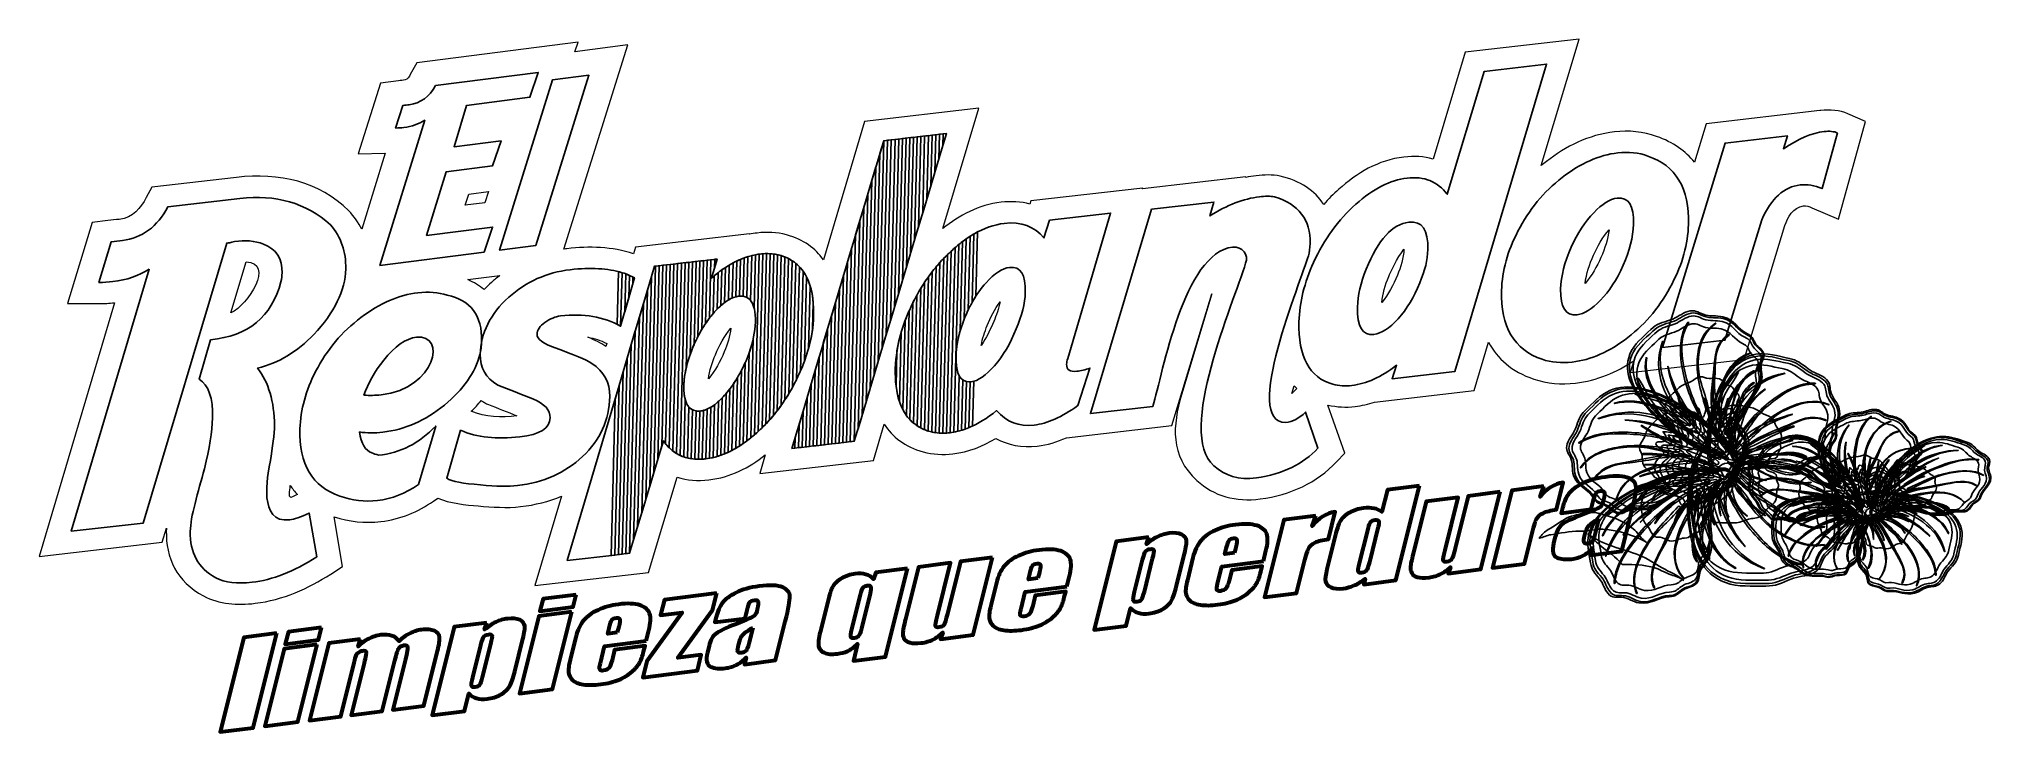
# Model space of a CAD drawing. Header units: centimetres. Extents: x -8.3 to 3.3, y 1.8 to 6.
import ezdxf

# ---------------------------------------------------------------- set-up
doc = ezdxf.new("R2010")
doc.units = ezdxf.units.CM
doc.header["$MEASUREMENT"] = 0
doc.header["$XCLIPFRAME"] = 0
doc.layers.add('Capa 1', color=7, linetype='Continuous')
picture_1 = doc.add_image_def('image1.jpg', size_in_pixel=(11, 14))
picture_2 = doc.add_image_def('image2.jpg', size_in_pixel=(6, 7))
picture_3 = doc.add_image_def('image3.jpg', size_in_pixel=(10, 9))
picture_4 = doc.add_image_def('image4.jpg', size_in_pixel=(4, 4))

msp = doc.modelspace()

# ---------------------------------------------------------------- linework, layer by layer
at = {"layer": 'Capa 1', "color": 175, "lineweight": 9}
for points, knots in [([(1.53598, 5.23079), (1.53598, 5.23079), (1.53598, 5.23079), (1.53598, 5.23079), (1.53598, 5.23079), (1.53598, 5.23079), (1.60591, 5.45979), (1.60591, 5.45979), (1.60591, 5.45979), (1.60591, 5.45979), (2.28391, 5.53812), (2.28391, 5.53812), (2.28391, 5.53812), (2.28391, 5.53812), (2.28378, 5.53812), (2.28378, 5.53812), (2.28378, 5.53812), (2.28559, 5.53834), (2.28732, 5.53852), (2.28909, 5.53879), (2.28909, 5.53879), (2.34409, 5.54511), (2.40011, 5.54062), (2.45067, 5.5188), (2.45067, 5.5188), (2.45067, 5.5188), (2.55476, 5.47385), (2.55476, 5.47385), (2.55476, 5.47385), (2.55476, 5.47385), (2.39407, 4.89204), (2.39407, 4.89204), (2.39407, 4.89204), (2.39407, 4.89204), (2.23588, 4.9594), (2.23588, 4.9594), (2.23588, 4.9594), (2.22149, 4.96561), (2.20178, 4.97204), (2.18551, 4.97015), (2.18551, 4.97015), (2.12359, 4.96298), (2.08961, 4.9005), (2.07535, 4.85347), (2.07535, 4.85347), (2.07535, 4.85347), (1.83151, 4.05483), (1.83151, 4.05483), (1.83151, 4.05483), (1.83151, 4.05483), (1.15309, 3.97636), (1.15309, 3.97636), (1.15309, 3.97636), (1.15309, 3.97636), (1.17484, 4.04747), (1.17484, 4.04747), (1.17484, 4.04747), (1.07292, 3.97921), (0.95725, 3.92882), (0.82825, 3.91389), (0.82825, 3.91389), (0.74409, 3.90422), (0.65896, 3.91079), (0.57917, 3.93792), (0.57917, 3.93792), (0.44749, 3.98268), (0.36166, 4.06095), (0.30999, 4.15718), (0.30999, 4.15718), (0.30999, 4.15718), (0.22405, 3.86896), (0.22405, 3.86896), (0.22405, 3.86896), (0.22405, 3.86896), (-0.36947, 3.80032), (-0.36947, 3.80032), (-0.36947, 3.80032), (-0.4063, 3.78807), (-0.44455, 3.77915), (-0.48431, 3.77456), (-0.48431, 3.77456), (-0.5386, 3.76827), (-0.59321, 3.77036), (-0.64617, 3.78321), (-0.64617, 3.78321), (-0.64617, 3.78321), (-0.54652, 3.49684), (-0.54652, 3.49684), (-0.54652, 3.49684), (-0.54652, 3.49684), (-0.59507, 3.44463), (-0.59507, 3.44463), (-0.59507, 3.44463), (-0.71127, 3.31965), (-0.86955, 3.24803), (-1.04974, 3.22351), (-1.04974, 3.22351), (-1.1936, 3.2038), (-1.32592, 3.24052), (-1.42756, 3.33366), (-1.42756, 3.33366), (-1.5879, 3.48011), (-1.57182, 3.66319), (-1.51779, 3.84405), (-1.51779, 3.84405), (-1.51779, 3.84405), (-1.33863, 4.44522), (-1.33863, 4.44522), (-1.33863, 4.44522), (-1.33863, 4.44522), (-1.57595, 3.6608), (-1.57595, 3.6608), (-1.57595, 3.6608), (-1.57595, 3.6608), (-2.2035, 3.58826), (-2.2035, 3.58826), (-2.2035, 3.58826), (-2.25826, 3.5635), (-2.31646, 3.54528), (-2.37719, 3.53827), (-2.37719, 3.53827), (-2.46864, 3.52772), (-2.55263, 3.54457), (-2.62421, 3.58453), (-2.62421, 3.58453), (-2.70087, 3.53784), (-2.78641, 3.50342), (-2.8802, 3.49258), (-2.8802, 3.49258), (-2.93921, 3.48574), (-2.99881, 3.48812), (-3.05598, 3.50377), (-3.05598, 3.50377), (-3.16628, 3.53385), (-3.24023, 3.59388), (-3.28815, 3.66938), (-3.28815, 3.66938), (-3.28815, 3.66938), (-3.35299, 3.45284), (-3.35299, 3.45284), (-3.35299, 3.45284), (-3.35299, 3.45284), (-4.03039, 3.3745), (-4.03039, 3.3745), (-4.03039, 3.3745), (-4.03039, 3.3745), (-3.99736, 3.48558), (-3.99736, 3.48558), (-3.99736, 3.48558), (-4.09241, 3.41104), (-4.20468, 3.35188), (-4.33272, 3.33712), (-4.33272, 3.33712), (-4.40043, 3.32924), (-4.46383, 3.33468), (-4.5211, 3.35257), (-4.5211, 3.35257), (-4.5211, 3.35257), (-4.69174, 2.78487), (-4.69174, 2.78487), (-4.69174, 2.78487), (-4.69174, 2.78487), (-5.36892, 2.70658), (-5.36892, 2.70658), (-5.36892, 2.70658), (-5.36892, 2.70658), (-5.21076, 3.2401), (-5.21076, 3.2401), (-5.21076, 3.2401), (-5.28585, 3.20837), (-5.36712, 3.18757), (-5.45401, 3.17755), (-5.45401, 3.17755), (-5.53434, 3.16823), (-5.62558, 3.17461), (-5.7061, 3.18154), (-5.7061, 3.18154), (-5.77921, 3.18783), (-5.87767, 3.19739), (-5.9478, 3.22886), (-5.9478, 3.22886), (-5.9478, 3.22886), (-5.97306, 3.21091), (-5.97306, 3.21091), (-5.97306, 3.21091), (-6.06496, 3.14601), (-6.16989, 3.10217), (-6.28717, 3.08862), (-6.28717, 3.08862), (-6.38202, 3.07765), (-6.47515, 3.08818), (-6.56463, 3.11664), (-6.56463, 3.11664), (-6.56463, 3.11664), (-6.51442, 2.82028), (-6.51442, 2.82028), (-6.51442, 2.82028), (-6.51442, 2.82028), (-6.58446, 2.77555), (-6.58446, 2.77555), (-6.58446, 2.77555), (-6.71701, 2.69076), (-6.86974, 2.6202), (-7.03404, 2.60123), (-7.03404, 2.60123), (-7.1395, 2.58906), (-7.24895, 2.59595), (-7.3425, 2.64535), (-7.3425, 2.64535), (-7.50266, 2.72989), (-7.5681, 2.87328), (-7.56399, 3.03396), (-7.56399, 3.03396), (-7.56386, 3.03878), (-7.5636, 3.04365), (-7.56339, 3.04845), (-7.56339, 3.04845), (-7.56339, 3.04845), (-7.58811, 2.96561), (-7.58811, 2.96561), (-7.58811, 2.96561), (-7.58811, 2.96561), (-8.32201, 2.88079), (-8.32201, 2.88079), (-8.32201, 2.88079), (-8.32201, 2.88079), (-7.87326, 4.39258), (-7.87326, 4.39258), (-7.87326, 4.39258), (-7.90369, 4.38942), (-7.93421, 4.388), (-7.96478, 4.388), (-7.96478, 4.388), (-7.96478, 4.388), (-8.15179, 4.38809), (-8.15179, 4.38809), (-8.15179, 4.38809), (-8.15179, 4.38809), (-8.0057, 4.87151), (-8.0057, 4.87151), (-8.0057, 4.87151), (-8.0057, 4.87151), (-7.91172, 4.88243), (-7.91172, 4.88243), (-7.91172, 4.88243), (-7.88923, 4.885), (-7.86685, 4.88757), (-7.84435, 4.89015), (-7.84435, 4.89015), (-7.76313, 4.8996), (-7.71613, 4.95836), (-7.68346, 5.01996), (-7.68346, 5.01996), (-7.68346, 5.01996), (-7.65045, 5.08202), (-7.65045, 5.08202), (-7.65045, 5.08202), (-7.65045, 5.08202), (-7.14562, 5.14036), (-7.14562, 5.14036), (-7.14562, 5.14036), (-6.89267, 5.1696), (-6.65012, 5.11637), (-6.47805, 4.94089), (-6.47805, 4.94089), (-6.44496, 4.90721), (-6.41955, 4.87041), (-6.40054, 4.83145), (-6.40054, 4.83145), (-6.40054, 4.83145), (-6.2604, 5.28407), (-6.2604, 5.28407), (-6.2604, 5.28407), (-6.2604, 5.28407), (-6.42156, 5.28119), (-6.42156, 5.28119), (-6.42156, 5.28119), (-6.42156, 5.28119), (-6.28897, 5.70236), (-6.28897, 5.70236), (-6.28897, 5.70236), (-6.28897, 5.70236), (-6.18129, 5.71614), (-6.18129, 5.71614), (-6.18129, 5.71614), (-6.1683, 5.71781), (-6.15526, 5.71946), (-6.14232, 5.72114), (-6.14232, 5.72114), (-6.12831, 5.72296), (-6.11663, 5.74398), (-6.11151, 5.75322), (-6.11151, 5.75322), (-6.11151, 5.75322), (-6.07273, 5.82336), (-6.07273, 5.82336), (-6.07273, 5.82336), (-6.07273, 5.82336), (-5.11073, 5.94681), (-5.11073, 5.94681), (-5.11073, 5.94681), (-5.11073, 5.94681), (-5.13039, 5.88943), (-5.13039, 5.88943), (-5.13039, 5.88943), (-5.13039, 5.88943), (-4.81635, 5.92974), (-4.81635, 5.92974), (-4.81635, 5.92974), (-4.81635, 5.92974), (-5.19578, 4.71296), (-5.19578, 4.71296), (-5.19578, 4.71296), (-5.18988, 4.71379), (-5.18391, 4.7145), (-5.17793, 4.7152), (-5.17793, 4.7152), (-5.0462, 4.73043), (-4.90719, 4.7278), (-4.78261, 4.68459), (-4.78261, 4.68459), (-4.78261, 4.68459), (-4.77064, 4.72497), (-4.77064, 4.72497), (-4.77064, 4.72497), (-4.77064, 4.72497), (-4.09163, 4.80343), (-4.09163, 4.80343), (-4.09163, 4.80343), (-4.09163, 4.80343), (-4.09216, 4.80136), (-4.09216, 4.80136), (-4.09216, 4.80136), (-4.0771, 4.80444), (-4.06193, 4.80692), (-4.04628, 4.80866), (-4.04628, 4.80866), (-3.98734, 4.81553), (-3.92782, 4.81313), (-3.87063, 4.79756), (-3.87063, 4.79756), (-3.76888, 4.76983), (-3.69832, 4.71652), (-3.65105, 4.64901), (-3.65105, 4.64901), (-3.65105, 4.64901), (-3.40563, 5.47316), (-3.40563, 5.47316), (-3.40563, 5.47316), (-3.40563, 5.47316), (-2.72503, 5.55191), (-2.72503, 5.55191), (-2.72503, 5.55191), (-2.72503, 5.55191), (-2.9395, 4.835), (-2.9395, 4.835), (-2.9395, 4.835), (-2.84202, 4.91359), (-2.72613, 4.9763), (-2.59305, 4.99166), (-2.59305, 4.99166), (-2.53232, 4.99867), (-2.4745, 4.9952), (-2.4213, 4.98126), (-2.4213, 4.98126), (-2.4213, 4.98126), (-2.41531, 4.99976), (-2.41531, 4.99976), (-2.41531, 4.99976), (-2.41531, 4.99976), (-1.74831, 5.07689), (-1.74831, 5.07689), (-1.74831, 5.07689), (-1.74831, 5.07689), (-1.74979, 5.07175), (-1.74979, 5.07175), (-1.74979, 5.07175), (-1.74979, 5.07175), (-1.13515, 5.14279), (-1.13515, 5.14279), (-1.13515, 5.14279), (-1.13515, 5.14279), (-1.13609, 5.13976), (-1.13609, 5.13976), (-1.13609, 5.13976), (-1.11528, 5.14409), (-1.09425, 5.14751), (-1.0729, 5.15), (-1.0729, 5.15), (-1.02519, 5.15552), (-0.9778, 5.15812), (-0.93056, 5.14744), (-0.93056, 5.14744), (-0.81026, 5.12027), (-0.72426, 5.06003), (-0.67172, 4.97938), (-0.67172, 4.97938), (-0.6439, 5.01072), (-0.6141, 5.04075), (-0.58216, 5.06932), (-0.58216, 5.06932), (-0.47664, 5.16368), (-0.34667, 5.24394), (-0.19435, 5.26159), (-0.19435, 5.26159), (-0.13251, 5.26867), (-0.07407, 5.26447), (-0.02065, 5.24953), (-0.02065, 5.24953), (-0.02065, 5.24953), (0.17156, 5.88681), (0.17156, 5.88681), (0.17156, 5.88681), (0.17156, 5.88681), (0.84888, 5.96515), (0.84888, 5.96515), (0.84888, 5.96515), (0.84888, 5.96515), (0.62395, 5.21059), (0.62395, 5.21059), (0.62395, 5.21059), (0.63383, 5.21891), (0.64393, 5.22699), (0.65425, 5.23497), (0.65425, 5.23497), (0.76993, 5.32465), (0.90564, 5.39374), (1.06043, 5.41164), (1.06043, 5.41164), (1.14601, 5.42154), (1.23032, 5.41287), (1.31079, 5.38466), (1.31079, 5.38466), (1.41049, 5.3498), (1.48384, 5.29643), (1.53598, 5.23079)], [0, 0, 0, 0, 0.00909091, 0.00909091, 0.00909091, 0.00909091, 0.01818182, 0.01818182, 0.01818182, 0.01818182, 0.02727273, 0.02727273, 0.02727273, 0.02727273, 0.03636364, 0.03636364, 0.03636364, 0.03636364, 0.04545455, 0.04545455, 0.04545455, 0.04545455, 0.05454545, 0.05454545, 0.05454545, 0.05454545, 0.06363636, 0.06363636, 0.06363636, 0.06363636, 0.07272727, 0.07272727, 0.07272727, 0.07272727, 0.08181818, 0.08181818, 0.08181818, 0.08181818, 0.09090909, 0.09090909, 0.09090909, 0.09090909, 0.1, 0.1, 0.1, 0.1, 0.10909091, 0.10909091, 0.10909091, 0.10909091, 0.11818182, 0.11818182, 0.11818182, 0.11818182, 0.12727273, 0.12727273, 0.12727273, 0.12727273, 0.13636364, 0.13636364, 0.13636364, 0.13636364, 0.14545455, 0.14545455, 0.14545455, 0.14545455, 0.15454545, 0.15454545, 0.15454545, 0.15454545, 0.16363636, 0.16363636, 0.16363636, 0.16363636, 0.17272727, 0.17272727, 0.17272727, 0.17272727, 0.18181818, 0.18181818, 0.18181818, 0.18181818, 0.19090909, 0.19090909, 0.19090909, 0.19090909, 0.2, 0.2, 0.2, 0.2, 0.20909091, 0.20909091, 0.20909091, 0.20909091, 0.21818182, 0.21818182, 0.21818182, 0.21818182, 0.22727273, 0.22727273, 0.22727273, 0.22727273, 0.23636364, 0.23636364, 0.23636364, 0.23636364, 0.24545455, 0.24545455, 0.24545455, 0.24545455, 0.25454545, 0.25454545, 0.25454545, 0.25454545, 0.26363636, 0.26363636, 0.26363636, 0.26363636, 0.27272727, 0.27272727, 0.27272727, 0.27272727, 0.28181818, 0.28181818, 0.28181818, 0.28181818, 0.29090909, 0.29090909, 0.29090909, 0.29090909, 0.3, 0.3, 0.3, 0.3, 0.30909091, 0.30909091, 0.30909091, 0.30909091, 0.31818182, 0.31818182, 0.31818182, 0.31818182, 0.32727273, 0.32727273, 0.32727273, 0.32727273, 0.33636364, 0.33636364, 0.33636364, 0.33636364, 0.34545455, 0.34545455, 0.34545455, 0.34545455, 0.35454545, 0.35454545, 0.35454545, 0.35454545, 0.36363636, 0.36363636, 0.36363636, 0.36363636, 0.37272727, 0.37272727, 0.37272727, 0.37272727, 0.38181818, 0.38181818, 0.38181818, 0.38181818, 0.39090909, 0.39090909, 0.39090909, 0.39090909, 0.4, 0.4, 0.4, 0.4, 0.40909091, 0.40909091, 0.40909091, 0.40909091, 0.41818182, 0.41818182, 0.41818182, 0.41818182, 0.42727273, 0.42727273, 0.42727273, 0.42727273, 0.43636364, 0.43636364, 0.43636364, 0.43636364, 0.44545455, 0.44545455, 0.44545455, 0.44545455, 0.45454545, 0.45454545, 0.45454545, 0.45454545, 0.46363636, 0.46363636, 0.46363636, 0.46363636, 0.47272727, 0.47272727, 0.47272727, 0.47272727, 0.48181818, 0.48181818, 0.48181818, 0.48181818, 0.49090909, 0.49090909, 0.49090909, 0.49090909, 0.5, 0.5, 0.5, 0.5, 0.50909091, 0.50909091, 0.50909091, 0.50909091, 0.51818182, 0.51818182, 0.51818182, 0.51818182, 0.52727273, 0.52727273, 0.52727273, 0.52727273, 0.53636364, 0.53636364, 0.53636364, 0.53636364, 0.54545455, 0.54545455, 0.54545455, 0.54545455, 0.55454545, 0.55454545, 0.55454545, 0.55454545, 0.56363636, 0.56363636, 0.56363636, 0.56363636, 0.57272727, 0.57272727, 0.57272727, 0.57272727, 0.58181818, 0.58181818, 0.58181818, 0.58181818, 0.59090909, 0.59090909, 0.59090909, 0.59090909, 0.6, 0.6, 0.6, 0.6, 0.60909091, 0.60909091, 0.60909091, 0.60909091, 0.61818182, 0.61818182, 0.61818182, 0.61818182, 0.62727273, 0.62727273, 0.62727273, 0.62727273, 0.63636364, 0.63636364, 0.63636364, 0.63636364, 0.64545455, 0.64545455, 0.64545455, 0.64545455, 0.65454545, 0.65454545, 0.65454545, 0.65454545, 0.66363636, 0.66363636, 0.66363636, 0.66363636, 0.67272727, 0.67272727, 0.67272727, 0.67272727, 0.68181818, 0.68181818, 0.68181818, 0.68181818, 0.69090909, 0.69090909, 0.69090909, 0.69090909, 0.7, 0.7, 0.7, 0.7, 0.70909091, 0.70909091, 0.70909091, 0.70909091, 0.71818182, 0.71818182, 0.71818182, 0.71818182, 0.72727273, 0.72727273, 0.72727273, 0.72727273, 0.73636364, 0.73636364, 0.73636364, 0.73636364, 0.74545455, 0.74545455, 0.74545455, 0.74545455, 0.75454545, 0.75454545, 0.75454545, 0.75454545, 0.76363636, 0.76363636, 0.76363636, 0.76363636, 0.77272727, 0.77272727, 0.77272727, 0.77272727, 0.78181818, 0.78181818, 0.78181818, 0.78181818, 0.79090909, 0.79090909, 0.79090909, 0.79090909, 0.8, 0.8, 0.8, 0.8, 0.80909091, 0.80909091, 0.80909091, 0.80909091, 0.81818182, 0.81818182, 0.81818182, 0.81818182, 0.82727273, 0.82727273, 0.82727273, 0.82727273, 0.83636364, 0.83636364, 0.83636364, 0.83636364, 0.84545455, 0.84545455, 0.84545455, 0.84545455, 0.85454545, 0.85454545, 0.85454545, 0.85454545, 0.86363636, 0.86363636, 0.86363636, 0.86363636, 0.87272727, 0.87272727, 0.87272727, 0.87272727, 0.88181818, 0.88181818, 0.88181818, 0.88181818, 0.89090909, 0.89090909, 0.89090909, 0.89090909, 0.9, 0.9, 0.9, 0.9, 0.90909091, 0.90909091, 0.90909091, 0.90909091, 0.91818182, 0.91818182, 0.91818182, 0.91818182, 0.92727273, 0.92727273, 0.92727273, 0.92727273, 0.93636364, 0.93636364, 0.93636364, 0.93636364, 0.94545455, 0.94545455, 0.94545455, 0.94545455, 0.95454545, 0.95454545, 0.95454545, 0.95454545, 0.96363636, 0.96363636, 0.96363636, 0.96363636, 0.97272727, 0.97272727, 0.97272727, 0.97272727, 0.98181818, 0.98181818, 0.98181818, 0.98181818, 1, 1, 1, 1]), ([(-5.66632, 4.98937), (-5.66632, 4.98937), (-5.66632, 4.98937), (-5.66632, 4.98937), (-5.66632, 4.98937), (-5.66632, 4.98937), (-5.6458, 5.05537), (-5.6458, 5.05537), (-5.6458, 5.05537), (-5.6458, 5.05537), (-5.76329, 5.04031), (-5.76329, 5.04031), (-5.76329, 5.04031), (-5.76329, 5.04031), (-5.7838, 4.97427), (-5.7838, 4.97427), (-5.7838, 4.97427), (-5.7838, 4.97427), (-5.66632, 4.98937), (-5.66632, 4.98937)], [0, 0, 0, 0, 0.16666667, 0.16666667, 0.16666667, 0.16666667, 0.33333333, 0.33333333, 0.33333333, 0.33333333, 0.5, 0.5, 0.5, 0.5, 0.66666667, 0.66666667, 0.66666667, 0.66666667, 1, 1, 1, 1]), ([(1.02819, 4.82852), (0.98893, 4.78282), (0.95872, 4.72906), (0.93503, 4.67625), (0.93503, 4.67625), (0.91115, 4.62316), (0.89212, 4.56598), (0.88512, 4.50848), (0.88512, 4.50848), (0.92512, 4.55459), (0.95582, 4.61041), (0.97959, 4.6635), (0.97959, 4.6635), (1.00309, 4.71589), (1.0215, 4.77187), (1.02819, 4.82852)], [0, 0, 0, 0, 0.2, 0.2, 0.2, 0.2, 0.4, 0.4, 0.4, 0.4, 0.6, 0.6, 0.6, 0.6, 1, 1, 1, 1]), ([(-0.32555, 4.39362), (-0.32555, 4.39362), (-0.32555, 4.39362), (-0.32555, 4.39362), (-0.32555, 4.39362), (-0.28582, 4.44271), (-0.25612, 4.50029), (-0.23292, 4.55648), (-0.23292, 4.55648), (-0.21288, 4.60488), (-0.19529, 4.65952), (-0.1936, 4.71156), (-0.1936, 4.71156), (-0.23453, 4.66117), (-0.27439, 4.57373), (-0.28458, 4.54865), (-0.28458, 4.54865), (-0.30484, 4.49906), (-0.32027, 4.44658), (-0.32555, 4.39362)], [0, 0, 0, 0, 0.16666667, 0.16666667, 0.16666667, 0.16666667, 0.33333333, 0.33333333, 0.33333333, 0.33333333, 0.5, 0.5, 0.5, 0.5, 0.66666667, 0.66666667, 0.66666667, 0.66666667, 1, 1, 1, 1]), ([(-7.18028, 4.33234), (-7.18028, 4.33234), (-7.18028, 4.33234), (-7.18028, 4.33234), (-7.18028, 4.33234), (-7.07467, 4.38128), (-6.91834, 4.6285), (-7.08918, 4.63758), (-7.08918, 4.63758), (-7.08918, 4.63758), (-7.18028, 4.33234), (-7.18028, 4.33234)], [0, 0, 0, 0, 0.25, 0.25, 0.25, 0.25, 0.5, 0.5, 0.5, 0.5, 1, 1, 1, 1]), ([(-5.76916, 4.53064), (-5.76916, 4.53064), (-5.76916, 4.53064), (-5.76916, 4.53064), (-5.76916, 4.53064), (-5.73177, 4.51421), (-5.69929, 4.49428), (-5.67152, 4.47124), (-5.67152, 4.47124), (-5.6575, 4.48601), (-5.64269, 4.50037), (-5.62703, 4.51443), (-5.62703, 4.51443), (-5.61116, 4.52871), (-5.59484, 4.54225), (-5.57815, 4.55513), (-5.57815, 4.55513), (-5.57815, 4.55513), (-5.76916, 4.53064), (-5.76916, 4.53064)], [0, 0, 0, 0, 0.16666667, 0.16666667, 0.16666667, 0.16666667, 0.33333333, 0.33333333, 0.33333333, 0.33333333, 0.5, 0.5, 0.5, 0.5, 0.66666667, 0.66666667, 0.66666667, 0.66666667, 1, 1, 1, 1]), ([(-2.59874, 4.39868), (-2.59874, 4.39868), (-2.59874, 4.39868), (-2.59874, 4.39868), (-2.59874, 4.39868), (-2.63093, 4.35494), (-2.65565, 4.30554), (-2.67535, 4.2573), (-2.67535, 4.2573), (-2.69096, 4.2192), (-2.7038, 4.17924), (-2.71135, 4.13865), (-2.71135, 4.13865), (-2.68064, 4.18341), (-2.65656, 4.23307), (-2.63667, 4.28106), (-2.63667, 4.28106), (-2.62122, 4.31799), (-2.60691, 4.35828), (-2.59874, 4.39868)], [0, 0, 0, 0, 0.16666667, 0.16666667, 0.16666667, 0.16666667, 0.33333333, 0.33333333, 0.33333333, 0.33333333, 0.5, 0.5, 0.5, 0.5, 0.66666667, 0.66666667, 0.66666667, 0.66666667, 1, 1, 1, 1]), ([(-4.94092, 4.15019), (-4.94092, 4.15019), (-4.94092, 4.15019), (-4.94092, 4.15019), (-4.94092, 4.15019), (-4.97655, 4.16922), (-5.01429, 4.18099), (-5.05331, 4.18728), (-5.05331, 4.18728), (-5.01393, 4.17082), (-4.97622, 4.15271), (-4.94623, 4.13309), (-4.94623, 4.13309), (-4.94623, 4.13307), (-4.94619, 4.13304), (-4.94609, 4.13301), (-4.94609, 4.13301), (-4.94609, 4.13301), (-4.94092, 4.15019), (-4.94092, 4.15019)], [0, 0, 0, 0, 0.16666667, 0.16666667, 0.16666667, 0.16666667, 0.33333333, 0.33333333, 0.33333333, 0.33333333, 0.5, 0.5, 0.5, 0.5, 0.66666667, 0.66666667, 0.66666667, 0.66666667, 1, 1, 1, 1]), ([(-4.20183, 4.24139), (-4.20183, 4.24139), (-4.20183, 4.24139), (-4.20183, 4.24139), (-4.20183, 4.24139), (-4.24101, 4.19337), (-4.27062, 4.13876), (-4.29358, 4.08335), (-4.29358, 4.08335), (-4.3125, 4.0379), (-4.32889, 3.98795), (-4.33568, 3.93853), (-4.33568, 3.93853), (-4.29555, 3.98773), (-4.26495, 4.04364), (-4.24142, 4.10042), (-4.24142, 4.10042), (-4.22284, 4.14529), (-4.20811, 4.19328), (-4.20183, 4.24139)], [0, 0, 0, 0, 0.16666667, 0.16666667, 0.16666667, 0.16666667, 0.33333333, 0.33333333, 0.33333333, 0.33333333, 0.5, 0.5, 0.5, 0.5, 0.66666667, 0.66666667, 0.66666667, 0.66666667, 1, 1, 1, 1]), ([(-0.84697, 3.89854), (-0.84697, 3.89854), (-0.84697, 3.89854), (-0.84697, 3.89854), (-0.84697, 3.89854), (-0.84697, 3.89854), (-0.86099, 3.85214), (-0.86099, 3.85214), (-0.86099, 3.85214), (-0.86099, 3.85214), (-0.83148, 3.8823), (-0.83148, 3.8823), (-0.83148, 3.8823), (-0.83687, 3.88759), (-0.84213, 3.89299), (-0.84697, 3.89854)], [0, 0, 0, 0, 0.2, 0.2, 0.2, 0.2, 0.4, 0.4, 0.4, 0.4, 0.6, 0.6, 0.6, 0.6, 1, 1, 1, 1]), ([(-5.68823, 3.80994), (-5.68823, 3.80994), (-5.68823, 3.80994), (-5.68823, 3.80994), (-5.68823, 3.80994), (-5.70699, 3.78768), (-5.72711, 3.76636), (-5.74837, 3.74574), (-5.74837, 3.74574), (-5.66511, 3.71023), (-5.56684, 3.70864), (-5.47721, 3.719), (-5.47721, 3.719), (-5.47684, 3.71905), (-5.47645, 3.71904), (-5.47609, 3.71912), (-5.47609, 3.71912), (-5.53267, 3.74197), (-5.58939, 3.76447), (-5.64616, 3.7866), (-5.64616, 3.7866), (-5.64616, 3.7866), (-5.65794, 3.79119), (-5.65794, 3.79119), (-5.65794, 3.79119), (-5.65794, 3.79119), (-5.6687, 3.79757), (-5.6687, 3.79757), (-5.6687, 3.79757), (-5.67539, 3.80158), (-5.68191, 3.8057), (-5.68823, 3.80994)], [0, 0, 0, 0, 0.11111111, 0.11111111, 0.11111111, 0.11111111, 0.22222222, 0.22222222, 0.22222222, 0.22222222, 0.33333333, 0.33333333, 0.33333333, 0.33333333, 0.44444444, 0.44444444, 0.44444444, 0.44444444, 0.55555556, 0.55555556, 0.55555556, 0.55555556, 0.66666667, 0.66666667, 0.66666667, 0.66666667, 0.77777778, 0.77777778, 0.77777778, 0.77777778, 1, 1, 1, 1]), ([(-6.8258, 3.30359), (-6.8258, 3.30359), (-6.8258, 3.30359), (-6.8258, 3.30359), (-6.8258, 3.30359), (-6.82804, 3.28589), (-6.82966, 3.26871), (-6.83006, 3.25288), (-6.83006, 3.25288), (-6.83015, 3.24927), (-6.8302, 3.24415), (-6.82995, 3.23942), (-6.82995, 3.23942), (-6.82758, 3.2371), (-6.82512, 3.23479), (-6.82282, 3.23241), (-6.82282, 3.23241), (-6.80859, 3.23805), (-6.79363, 3.24502), (-6.78355, 3.24983), (-6.78355, 3.24983), (-6.7992, 3.26682), (-6.8133, 3.2848), (-6.8258, 3.30359)], [0, 0, 0, 0, 0.14285714, 0.14285714, 0.14285714, 0.14285714, 0.28571429, 0.28571429, 0.28571429, 0.28571429, 0.42857143, 0.42857143, 0.42857143, 0.42857143, 0.57142857, 0.57142857, 0.57142857, 0.57142857, 0.71428571, 0.71428571, 0.71428571, 0.71428571, 1, 1, 1, 1])]:
    msp.add_open_spline(points, degree=3, knots=knots, dxfattribs=at)
at = {"layer": 'Capa 1', "color": 7}
for points, knots in [([(-0.61651, 3.90682), (-0.61651, 3.90682), (-0.61651, 3.90682), (-0.61651, 3.90682), (-0.61651, 3.90682), (-0.75678, 3.9471), (-0.82427, 4.07128), (-0.81894, 4.27948), (-0.81894, 4.27948), (-0.81599, 4.3944), (-0.78698, 4.51235), (-0.73202, 4.63332), (-0.73202, 4.63332), (-0.66765, 4.77196), (-0.58413, 4.88744), (-0.48076, 4.98), (-0.48076, 4.98), (-0.37731, 5.07249), (-0.27537, 5.12454), (-0.17533, 5.13616), (-0.17533, 5.13616), (-0.07305, 5.14794), (0.00665, 5.11563), (0.0637, 5.03959), (0.0637, 5.03959), (0.0637, 5.03959), (0.28462, 5.77226), (0.28462, 5.77226), (0.28462, 5.77226), (0.28462, 5.77226), (0.65605, 5.81516), (0.65605, 5.81516), (0.65605, 5.81516), (0.65605, 5.81516), (0.10994, 3.98334), (0.10994, 3.98334), (0.10994, 3.98334), (0.10994, 3.98334), (-0.26414, 3.94012), (-0.26414, 3.94012), (-0.26414, 3.94012), (-0.26414, 3.94012), (-0.23797, 4.0203), (-0.23797, 4.0203), (-0.23797, 4.0203), (-0.32916, 3.95003), (-0.41781, 3.90987), (-0.50401, 3.89994), (-0.50401, 3.89994), (-0.54341, 3.89533), (-0.58095, 3.89765), (-0.61651, 3.90682)], [0, 0, 0, 0, 0.07142857, 0.07142857, 0.07142857, 0.07142857, 0.14285714, 0.14285714, 0.14285714, 0.14285714, 0.21428571, 0.21428571, 0.21428571, 0.21428571, 0.28571429, 0.28571429, 0.28571429, 0.28571429, 0.35714286, 0.35714286, 0.35714286, 0.35714286, 0.42857143, 0.42857143, 0.42857143, 0.42857143, 0.5, 0.5, 0.5, 0.5, 0.57142857, 0.57142857, 0.57142857, 0.57142857, 0.64285714, 0.64285714, 0.64285714, 0.64285714, 0.71428571, 0.71428571, 0.71428571, 0.71428571, 0.78571429, 0.78571429, 0.78571429, 0.78571429, 0.85714286, 0.85714286, 0.85714286, 0.85714286, 1, 1, 1, 1]), ([(-5.62105, 5.20927), (-5.62105, 5.20927), (-5.62105, 5.20927), (-5.62105, 5.20927), (-5.62105, 5.20927), (-5.62105, 5.20927), (-5.89675, 5.17392), (-5.89675, 5.17392), (-5.89675, 5.17392), (-5.89675, 5.17392), (-6.01421, 4.79397), (-6.01421, 4.79397), (-6.01421, 4.79397), (-6.01421, 4.79397), (-5.62108, 4.84439), (-5.62108, 4.84439), (-5.62108, 4.84439), (-5.62108, 4.84439), (-5.67161, 4.69523), (-5.67161, 4.69523), (-5.67161, 4.69523), (-5.67161, 4.69523), (-6.29245, 4.61558), (-6.29245, 4.61558), (-6.29245, 4.61558), (-6.29245, 4.61558), (-6.02465, 5.48124), (-6.02465, 5.48124), (-6.02465, 5.48124), (-6.06051, 5.45836), (-6.10225, 5.44387), (-6.15016, 5.43772), (-6.15016, 5.43772), (-6.1658, 5.43573), (-6.18185, 5.43454), (-6.19847, 5.43424), (-6.19847, 5.43424), (-6.19847, 5.43424), (-6.15618, 5.56864), (-6.15618, 5.56864), (-6.15618, 5.56864), (-6.14264, 5.5704), (-6.12965, 5.57205), (-6.11716, 5.57366), (-6.11716, 5.57366), (-6.04952, 5.58232), (-5.99724, 5.62013), (-5.96025, 5.68699), (-5.96025, 5.68699), (-5.96025, 5.68699), (-5.34869, 5.76552), (-5.34869, 5.76552), (-5.34869, 5.76552), (-5.34869, 5.76552), (-5.3992, 5.61773), (-5.3992, 5.61773), (-5.3992, 5.61773), (-5.3992, 5.61773), (-5.77595, 5.5694), (-5.77595, 5.5694), (-5.77595, 5.5694), (-5.77595, 5.5694), (-5.84988, 5.32263), (-5.84988, 5.32263), (-5.84988, 5.32263), (-5.84988, 5.32263), (-5.57063, 5.35848), (-5.57063, 5.35848), (-5.57063, 5.35848), (-5.57063, 5.35848), (-5.62105, 5.20927), (-5.62105, 5.20927)], [0, 0, 0, 0, 0.05263158, 0.05263158, 0.05263158, 0.05263158, 0.10526316, 0.10526316, 0.10526316, 0.10526316, 0.15789474, 0.15789474, 0.15789474, 0.15789474, 0.21052632, 0.21052632, 0.21052632, 0.21052632, 0.26315789, 0.26315789, 0.26315789, 0.26315789, 0.31578947, 0.31578947, 0.31578947, 0.31578947, 0.36842105, 0.36842105, 0.36842105, 0.36842105, 0.42105263, 0.42105263, 0.42105263, 0.42105263, 0.47368421, 0.47368421, 0.47368421, 0.47368421, 0.52631579, 0.52631579, 0.52631579, 0.52631579, 0.57894737, 0.57894737, 0.57894737, 0.57894737, 0.63157895, 0.63157895, 0.63157895, 0.63157895, 0.68421053, 0.68421053, 0.68421053, 0.68421053, 0.73684211, 0.73684211, 0.73684211, 0.73684211, 0.78947368, 0.78947368, 0.78947368, 0.78947368, 0.84210526, 0.84210526, 0.84210526, 0.84210526, 0.89473684, 0.89473684, 0.89473684, 0.89473684, 1, 1, 1, 1]), ([(-5.36424, 4.73329), (-5.36424, 4.73329), (-5.5795, 4.70568), (-5.5795, 4.70568), (-5.5795, 4.70568), (-5.5795, 4.70568), (-5.2643, 5.72149), (-5.2643, 5.72149), (-5.2643, 5.72149), (-5.2643, 5.72149), (-5.04753, 5.74928), (-5.04753, 5.74928), (-5.04753, 5.74928), (-5.04753, 5.74928), (-5.36424, 4.73329), (-5.36424, 4.73329)], [0, 0, 0, 0, 0.2, 0.2, 0.2, 0.2, 0.4, 0.4, 0.4, 0.4, 0.6, 0.6, 0.6, 0.6, 1, 1, 1, 1]), ([(-3.29057, 5.35878), (-3.29057, 5.35878), (-3.32439, 4.0433), (-3.32439, 4.0433), (-3.32439, 4.0433), (-3.32439, 4.0433), (-3.39657, 3.80199), (-3.39657, 3.80199), (-3.39657, 3.80199), (-3.39657, 3.80199), (-3.36264, 5.12157), (-3.36264, 5.12157), (-3.36264, 5.12157), (-3.36264, 5.12157), (-3.29207, 5.35861), (-3.29207, 5.35861), (-3.29207, 5.35861), (-3.29207, 5.35861), (-3.29057, 5.35878), (-3.29057, 5.35878)], [0, 0, 0, 0, 0.16666667, 0.16666667, 0.16666667, 0.16666667, 0.33333333, 0.33333333, 0.33333333, 0.33333333, 0.5, 0.5, 0.5, 0.5, 0.66666667, 0.66666667, 0.66666667, 0.66666667, 1, 1, 1, 1]), ([(-3.24645, 5.36389), (-3.24645, 5.36389), (-3.27627, 4.20418), (-3.27627, 4.20418), (-3.27627, 4.20418), (-3.27627, 4.20418), (-3.34845, 3.96287), (-3.34845, 3.96287), (-3.34845, 3.96287), (-3.34845, 3.96287), (-3.3145, 5.28327), (-3.3145, 5.28327), (-3.3145, 5.28327), (-3.3145, 5.28327), (-3.29207, 5.35861), (-3.29207, 5.35861), (-3.29207, 5.35861), (-3.29207, 5.35861), (-3.24645, 5.36389), (-3.24645, 5.36389)], [0, 0, 0, 0, 0.16666667, 0.16666667, 0.16666667, 0.16666667, 0.33333333, 0.33333333, 0.33333333, 0.33333333, 0.5, 0.5, 0.5, 0.5, 0.66666667, 0.66666667, 0.66666667, 0.66666667, 1, 1, 1, 1]), ([(-3.20234, 5.369), (-3.20234, 5.369), (-3.22816, 4.36504), (-3.22816, 4.36504), (-3.22816, 4.36504), (-3.22816, 4.36504), (-3.30033, 4.12374), (-3.30033, 4.12374), (-3.30033, 4.12374), (-3.30033, 4.12374), (-3.26851, 5.36134), (-3.26851, 5.36134), (-3.26851, 5.36134), (-3.26851, 5.36134), (-3.20234, 5.369), (-3.20234, 5.369)], [0, 0, 0, 0, 0.2, 0.2, 0.2, 0.2, 0.4, 0.4, 0.4, 0.4, 0.6, 0.6, 0.6, 0.6, 1, 1, 1, 1]), ([(-3.15822, 5.37411), (-3.15822, 5.37411), (-3.18003, 4.52593), (-3.18003, 4.52593), (-3.18003, 4.52593), (-3.18003, 4.52593), (-3.25221, 4.28461), (-3.25221, 4.28461), (-3.25221, 4.28461), (-3.25221, 4.28461), (-3.22439, 5.36645), (-3.22439, 5.36645), (-3.22439, 5.36645), (-3.22439, 5.36645), (-3.15822, 5.37411), (-3.15822, 5.37411)], [0, 0, 0, 0, 0.2, 0.2, 0.2, 0.2, 0.4, 0.4, 0.4, 0.4, 0.6, 0.6, 0.6, 0.6, 1, 1, 1, 1]), ([(-3.11411, 5.37922), (-3.11411, 5.37922), (-3.13191, 4.6868), (-3.13191, 4.6868), (-3.13191, 4.6868), (-3.13191, 4.6868), (-3.20409, 4.44549), (-3.20409, 4.44549), (-3.20409, 4.44549), (-3.20409, 4.44549), (-3.18028, 5.37156), (-3.18028, 5.37156), (-3.18028, 5.37156), (-3.18028, 5.37156), (-3.11411, 5.37922), (-3.11411, 5.37922)], [0, 0, 0, 0, 0.2, 0.2, 0.2, 0.2, 0.4, 0.4, 0.4, 0.4, 0.6, 0.6, 0.6, 0.6, 1, 1, 1, 1]), ([(-3.06999, 5.38433), (-3.06999, 5.38433), (-3.08379, 4.84769), (-3.08379, 4.84769), (-3.08379, 4.84769), (-3.08379, 4.84769), (-3.15598, 4.60635), (-3.15598, 4.60635), (-3.15598, 4.60635), (-3.15598, 4.60635), (-3.13617, 5.37667), (-3.13617, 5.37667), (-3.13617, 5.37667), (-3.13617, 5.37667), (-3.06999, 5.38433), (-3.06999, 5.38433)], [0, 0, 0, 0, 0.2, 0.2, 0.2, 0.2, 0.4, 0.4, 0.4, 0.4, 0.6, 0.6, 0.6, 0.6, 1, 1, 1, 1]), ([(-3.02588, 5.38944), (-3.02588, 5.38944), (-3.03567, 5.00856), (-3.03567, 5.00856), (-3.03567, 5.00856), (-3.03567, 5.00856), (-3.10785, 4.76725), (-3.10785, 4.76725), (-3.10785, 4.76725), (-3.10785, 4.76725), (-3.09205, 5.38178), (-3.09205, 5.38178), (-3.09205, 5.38178), (-3.09205, 5.38178), (-3.02588, 5.38944), (-3.02588, 5.38944)], [0, 0, 0, 0, 0.2, 0.2, 0.2, 0.2, 0.4, 0.4, 0.4, 0.4, 0.6, 0.6, 0.6, 0.6, 1, 1, 1, 1]), ([(-2.98177, 5.39455), (-2.98177, 5.39455), (-2.98756, 5.16942), (-2.98756, 5.16942), (-2.98756, 5.16942), (-2.98756, 5.16942), (-3.05974, 4.92811), (-3.05974, 4.92811), (-3.05974, 4.92811), (-3.05974, 4.92811), (-3.04794, 5.38689), (-3.04794, 5.38689), (-3.04794, 5.38689), (-3.04794, 5.38689), (-2.98177, 5.39455), (-2.98177, 5.39455)], [0, 0, 0, 0, 0.2, 0.2, 0.2, 0.2, 0.4, 0.4, 0.4, 0.4, 0.6, 0.6, 0.6, 0.6, 1, 1, 1, 1]), ([(-2.93765, 5.39966), (-2.93765, 5.39966), (-2.93943, 5.33031), (-2.93943, 5.33031), (-2.93943, 5.33031), (-2.93943, 5.33031), (-3.01161, 5.089), (-3.01161, 5.089), (-3.01161, 5.089), (-3.01161, 5.089), (-3.00382, 5.392), (-3.00382, 5.392), (-3.00382, 5.392), (-3.00382, 5.392), (-2.93765, 5.39966), (-2.93765, 5.39966)], [0, 0, 0, 0, 0.2, 0.2, 0.2, 0.2, 0.4, 0.4, 0.4, 0.4, 0.6, 0.6, 0.6, 0.6, 1, 1, 1, 1]), ([(-2.9635, 5.24987), (-2.9635, 5.24987), (-2.95971, 5.39711), (-2.95971, 5.39711), (-2.95971, 5.39711), (-2.95971, 5.39711), (-2.91801, 5.40194), (-2.91801, 5.40194), (-2.91801, 5.40194), (-2.91801, 5.40194), (-2.9635, 5.24987), (-2.9635, 5.24987)], [0, 0, 0, 0, 0.25, 0.25, 0.25, 0.25, 0.5, 0.5, 0.5, 0.5, 1, 1, 1, 1]), ([(2.3883, 5.40515), (2.3883, 5.40515), (2.2966, 5.0732), (2.2966, 5.0732), (2.2966, 5.0732), (2.25055, 5.09278), (2.20707, 5.10017), (2.16573, 5.09542), (2.16573, 5.09542), (2.07065, 5.08446), (1.99415, 5.01501), (1.9372, 4.88717), (1.9372, 4.88717), (1.9372, 4.88717), (1.71798, 4.16928), (1.71798, 4.16928), (1.71798, 4.16928), (1.71798, 4.16928), (1.34653, 4.1263), (1.34653, 4.1263), (1.34653, 4.1263), (1.34653, 4.1263), (1.71869, 5.34518), (1.71869, 5.34518), (1.71869, 5.34518), (1.71869, 5.34518), (2.09012, 5.38808), (2.09012, 5.38808), (2.09012, 5.38808), (2.09012, 5.38808), (2.06654, 5.31065), (2.06654, 5.31065), (2.06654, 5.31065), (2.15579, 5.37078), (2.23623, 5.40501), (2.30811, 5.41332), (2.30811, 5.41332), (2.34034, 5.41704), (2.36711, 5.41435), (2.3883, 5.40515)], [0, 0, 0, 0, 0.09090909, 0.09090909, 0.09090909, 0.09090909, 0.18181818, 0.18181818, 0.18181818, 0.18181818, 0.27272727, 0.27272727, 0.27272727, 0.27272727, 0.36363636, 0.36363636, 0.36363636, 0.36363636, 0.45454545, 0.45454545, 0.45454545, 0.45454545, 0.54545455, 0.54545455, 0.54545455, 0.54545455, 0.63636364, 0.63636364, 0.63636364, 0.63636364, 0.72727273, 0.72727273, 0.72727273, 0.72727273, 0.81818182, 0.81818182, 0.81818182, 0.81818182, 1, 1, 1, 1]), ([(0.62923, 4.05587), (0.62923, 4.05587), (0.62923, 4.05587), (0.62923, 4.05587), (0.62923, 4.05587), (0.46255, 4.11299), (0.38197, 4.24983), (0.38751, 4.46636), (0.38751, 4.46636), (0.3905, 4.58294), (0.42298, 4.70046), (0.48509, 4.81888), (0.48509, 4.81888), (0.55099, 4.94775), (0.6388, 5.05462), (0.7483, 5.13954), (0.7483, 5.13954), (0.85774, 5.22444), (0.96819, 5.27337), (1.07941, 5.28617), (1.07941, 5.28617), (1.14407, 5.29366), (1.20371, 5.28732), (1.25871, 5.26706), (1.25871, 5.26706), (1.4254, 5.21163), (1.50601, 5.07563), (1.50046, 4.85906), (1.50046, 4.85906), (1.49748, 4.74245), (1.465, 4.62494), (1.40298, 4.50654), (1.40298, 4.50654), (1.33701, 4.37768), (1.24928, 4.2708), (1.13982, 4.18588), (1.13982, 4.18588), (1.03024, 4.10096), (0.91988, 4.0521), (0.80867, 4.03922), (0.80867, 4.03922), (0.74409, 4.0318), (0.68426, 4.03732), (0.62923, 4.05587)], [0, 0, 0, 0, 0.08333333, 0.08333333, 0.08333333, 0.08333333, 0.16666667, 0.16666667, 0.16666667, 0.16666667, 0.25, 0.25, 0.25, 0.25, 0.33333333, 0.33333333, 0.33333333, 0.33333333, 0.41666667, 0.41666667, 0.41666667, 0.41666667, 0.5, 0.5, 0.5, 0.5, 0.58333333, 0.58333333, 0.58333333, 0.58333333, 0.66666667, 0.66666667, 0.66666667, 0.66666667, 0.75, 0.75, 0.75, 0.75, 0.83333333, 0.83333333, 0.83333333, 0.83333333, 1, 1, 1, 1]), ([(-3.33857, 5.2024), (-3.33857, 5.2024), (-3.37251, 3.88243), (-3.37251, 3.88243), (-3.37251, 3.88243), (-3.37251, 3.88243), (-3.44469, 3.64112), (-3.44469, 3.64112), (-3.44469, 3.64112), (-3.44469, 3.64112), (-3.41078, 4.95984), (-3.41078, 4.95984), (-3.41078, 4.95984), (-3.41078, 4.95984), (-3.33857, 5.2024), (-3.33857, 5.2024)], [0, 0, 0, 0, 0.2, 0.2, 0.2, 0.2, 0.4, 0.4, 0.4, 0.4, 0.6, 0.6, 0.6, 0.6, 1, 1, 1, 1]), ([(-0.89777, 3.67996), (-0.89777, 3.67996), (-0.89777, 3.67996), (-0.89777, 3.67996), (-0.89777, 3.67996), (-0.85651, 3.68309), (-0.81752, 3.70337), (-0.7808, 3.74088), (-0.7808, 3.74088), (-0.7808, 3.74088), (-0.70587, 3.52533), (-0.70587, 3.52533), (-0.70587, 3.52533), (-0.79234, 3.4323), (-0.91446, 3.3733), (-1.07259, 3.34838), (-1.07259, 3.34838), (-1.17664, 3.33638), (-1.261, 3.36069), (-1.32567, 3.42127), (-1.32567, 3.42127), (-1.55037, 3.62205), (-1.209, 4.38537), (-1.13645, 4.62895), (-1.13645, 4.62895), (-1.11585, 4.67587), (-1.15707, 4.73127), (-1.21404, 4.72452), (-1.21404, 4.72452), (-1.50431, 4.69114), (-1.62918, 3.97506), (-1.68962, 3.77528), (-1.68962, 3.77528), (-1.68962, 3.77528), (-2.06102, 3.73232), (-2.06102, 3.73232), (-2.06102, 3.73232), (-2.06102, 3.73232), (-1.69707, 4.95024), (-1.69707, 4.95024), (-1.69707, 4.95024), (-1.69707, 4.95024), (-1.32567, 4.99314), (-1.32567, 4.99314), (-1.32567, 4.99314), (-1.32567, 4.99314), (-1.34919, 4.9107), (-1.34919, 4.9107), (-1.34919, 4.9107), (-1.24738, 4.97563), (-1.14889, 5.01358), (-1.05382, 5.0246), (-1.05382, 5.0246), (-1.01974, 5.02851), (-0.99023, 5.02869), (-0.96527, 5.0249), (-0.96527, 5.0249), (-0.81972, 4.9806), (-0.74879, 4.88756), (-0.75244, 4.74515), (-0.75244, 4.74515), (-0.75312, 4.71847), (-0.75638, 4.69446), (-0.76233, 4.67215), (-0.76233, 4.67215), (-0.80443, 4.5323), (-1.16147, 3.67177), (-0.89777, 3.67996)], [0, 0, 0, 0, 0.05555556, 0.05555556, 0.05555556, 0.05555556, 0.11111111, 0.11111111, 0.11111111, 0.11111111, 0.16666667, 0.16666667, 0.16666667, 0.16666667, 0.22222222, 0.22222222, 0.22222222, 0.22222222, 0.27777778, 0.27777778, 0.27777778, 0.27777778, 0.33333333, 0.33333333, 0.33333333, 0.33333333, 0.38888889, 0.38888889, 0.38888889, 0.38888889, 0.44444444, 0.44444444, 0.44444444, 0.44444444, 0.5, 0.5, 0.5, 0.5, 0.55555556, 0.55555556, 0.55555556, 0.55555556, 0.61111111, 0.61111111, 0.61111111, 0.61111111, 0.66666667, 0.66666667, 0.66666667, 0.66666667, 0.72222222, 0.72222222, 0.72222222, 0.72222222, 0.77777778, 0.77777778, 0.77777778, 0.77777778, 0.83333333, 0.83333333, 0.83333333, 0.83333333, 0.88888889, 0.88888889, 0.88888889, 0.88888889, 1, 1, 1, 1]), ([(1.0752, 5.01665), (1.0752, 5.01665), (1.0752, 5.01665), (1.0752, 5.01665), (1.0752, 5.01665), (1.03386, 5.01188), (0.98756, 4.98289), (0.93616, 4.92959), (0.93616, 4.92959), (0.88458, 4.87629), (0.83997, 4.8076), (0.80203, 4.7235), (0.80203, 4.7235), (0.76217, 4.63421), (0.74131, 4.5512), (0.73935, 4.47464), (0.73935, 4.47464), (0.73653, 4.3647), (0.76924, 4.31363), (0.83734, 4.32157), (0.83734, 4.32157), (0.87868, 4.32633), (0.92498, 4.35498), (0.97638, 4.40738), (0.97638, 4.40738), (1.02776, 4.45985), (1.07305, 4.52943), (1.11197, 4.6161), (1.11197, 4.6161), (1.15078, 4.7028), (1.1712, 4.78446), (1.17316, 4.8611), (1.17316, 4.8611), (1.17602, 4.97269), (1.14338, 5.0245), (1.0752, 5.01665)], [0, 0, 0, 0, 0.1, 0.1, 0.1, 0.1, 0.2, 0.2, 0.2, 0.2, 0.3, 0.3, 0.3, 0.3, 0.4, 0.4, 0.4, 0.4, 0.5, 0.5, 0.5, 0.5, 0.6, 0.6, 0.6, 0.6, 0.7, 0.7, 0.7, 0.7, 0.8, 0.8, 0.8, 0.8, 1, 1, 1, 1]), ([(-2.78476, 3.6484), (-2.78476, 3.6484), (-2.77774, 3.92119), (-2.77774, 3.92119), (-2.77774, 3.92119), (-2.77561, 3.9213), (-2.77345, 3.92147), (-2.77124, 3.92173), (-2.77124, 3.92173), (-2.72992, 3.92652), (-2.68345, 3.95845), (-2.63195, 4.01753), (-2.63195, 4.01753), (-2.58033, 4.07667), (-2.53725, 4.14971), (-2.50283, 4.23675), (-2.50283, 4.23675), (-2.46862, 4.31547), (-2.45066, 4.38813), (-2.44895, 4.45467), (-2.44895, 4.45467), (-2.44622, 4.56129), (-2.47716, 4.61092), (-2.54182, 4.6034), (-2.54182, 4.6034), (-2.54182, 4.6034), (-2.54182, 4.6034), (-2.54182, 4.6034), (-2.54182, 4.6034), (-2.58483, 4.59842), (-2.63168, 4.56812), (-2.68229, 4.5124), (-2.68229, 4.5124), (-2.71306, 4.47859), (-2.74081, 4.43929), (-2.76557, 4.39451), (-2.76557, 4.39451), (-2.76557, 4.39451), (-2.75508, 4.80259), (-2.75508, 4.80259), (-2.75508, 4.80259), (-2.6943, 4.83809), (-2.63388, 4.85932), (-2.57397, 4.86629), (-2.57397, 4.86629), (-2.47349, 4.87786), (-2.39464, 4.84877), (-2.33778, 4.77941), (-2.33778, 4.77941), (-2.33778, 4.77941), (-2.30378, 4.88501), (-2.30378, 4.88501), (-2.30378, 4.88501), (-2.30378, 4.88501), (-1.94052, 4.92701), (-1.94052, 4.92701), (-1.94052, 4.92701), (-1.94052, 4.92701), (-2.19608, 4.06047), (-2.19608, 4.06047), (-2.19608, 4.06047), (-2.19992, 4.04839), (-2.20208, 4.0374), (-2.20234, 4.0274), (-2.20234, 4.0274), (-2.20319, 3.99406), (-2.18294, 3.97974), (-2.14167, 3.98457), (-2.14167, 3.98457), (-2.11837, 3.98729), (-2.09231, 3.99356), (-2.06339, 4.00358), (-2.06339, 4.00358), (-2.06339, 4.00358), (-2.13622, 3.7797), (-2.13622, 3.7797), (-2.13622, 3.7797), (-2.23103, 3.71142), (-2.3178, 3.67273), (-2.39682, 3.66358), (-2.39682, 3.66358), (-2.48649, 3.65321), (-2.56086, 3.68203), (-2.61998, 3.74988), (-2.61998, 3.74988), (-2.6755, 3.70463), (-2.73043, 3.67082), (-2.78476, 3.6484)], [0, 0, 0, 0, 0.04347826, 0.04347826, 0.04347826, 0.04347826, 0.08695652, 0.08695652, 0.08695652, 0.08695652, 0.13043478, 0.13043478, 0.13043478, 0.13043478, 0.17391304, 0.17391304, 0.17391304, 0.17391304, 0.2173913, 0.2173913, 0.2173913, 0.2173913, 0.26086957, 0.26086957, 0.26086957, 0.26086957, 0.30434783, 0.30434783, 0.30434783, 0.30434783, 0.34782609, 0.34782609, 0.34782609, 0.34782609, 0.39130435, 0.39130435, 0.39130435, 0.39130435, 0.43478261, 0.43478261, 0.43478261, 0.43478261, 0.47826087, 0.47826087, 0.47826087, 0.47826087, 0.52173913, 0.52173913, 0.52173913, 0.52173913, 0.56521739, 0.56521739, 0.56521739, 0.56521739, 0.60869565, 0.60869565, 0.60869565, 0.60869565, 0.65217391, 0.65217391, 0.65217391, 0.65217391, 0.69565217, 0.69565217, 0.69565217, 0.69565217, 0.73913043, 0.73913043, 0.73913043, 0.73913043, 0.7826087, 0.7826087, 0.7826087, 0.7826087, 0.82608696, 0.82608696, 0.82608696, 0.82608696, 0.86956522, 0.86956522, 0.86956522, 0.86956522, 0.91304348, 0.91304348, 0.91304348, 0.91304348, 1, 1, 1, 1]), ([(-0.16506, 4.87323), (-0.16506, 4.87323), (-0.16506, 4.87323), (-0.16506, 4.87323), (-0.16506, 4.87323), (-0.26202, 4.86201), (-0.34668, 4.76838), (-0.41918, 4.5923), (-0.41918, 4.5923), (-0.45164, 4.51211), (-0.46877, 4.43704), (-0.47056, 4.36713), (-0.47056, 4.36713), (-0.47354, 4.25053), (-0.44089, 4.19616), (-0.37267, 4.20406), (-0.37267, 4.20406), (-0.32792, 4.20922), (-0.27971, 4.24056), (-0.22809, 4.29799), (-0.22809, 4.29799), (-0.1766, 4.35543), (-0.13356, 4.42683), (-0.09923, 4.51223), (-0.09923, 4.51223), (-0.06868, 4.58382), (-0.05278, 4.64961), (-0.05124, 4.70955), (-0.05124, 4.70955), (-0.04821, 4.82785), (-0.08614, 4.88242), (-0.16506, 4.87323)], [0, 0, 0, 0, 0.11111111, 0.11111111, 0.11111111, 0.11111111, 0.22222222, 0.22222222, 0.22222222, 0.22222222, 0.33333333, 0.33333333, 0.33333333, 0.33333333, 0.44444444, 0.44444444, 0.44444444, 0.44444444, 0.55555556, 0.55555556, 0.55555556, 0.55555556, 0.66666667, 0.66666667, 0.66666667, 0.66666667, 0.77777778, 0.77777778, 0.77777778, 0.77777778, 1, 1, 1, 1]), ([(-2.77743, 4.7889), (-2.77743, 4.7889), (-2.78873, 4.34917), (-2.78873, 4.34917), (-2.78873, 4.34917), (-2.79605, 4.33366), (-2.80307, 4.31757), (-2.80977, 4.30093), (-2.80977, 4.30093), (-2.8423, 4.22243), (-2.85935, 4.1482), (-2.86114, 4.07826), (-2.86114, 4.07826), (-2.86353, 3.9851), (-2.84304, 3.93334), (-2.79969, 3.92301), (-2.79969, 3.92301), (-2.79969, 3.92301), (-2.80697, 3.63986), (-2.80697, 3.63986), (-2.80697, 3.63986), (-2.82921, 3.63193), (-2.85137, 3.62592), (-2.87341, 3.62183), (-2.87341, 3.62183), (-2.87341, 3.62183), (-2.84465, 4.74014), (-2.84465, 4.74014), (-2.84465, 4.74014), (-2.8222, 4.75832), (-2.79979, 4.77457), (-2.77743, 4.7889)], [0, 0, 0, 0, 0.11111111, 0.11111111, 0.11111111, 0.11111111, 0.22222222, 0.22222222, 0.22222222, 0.22222222, 0.33333333, 0.33333333, 0.33333333, 0.33333333, 0.44444444, 0.44444444, 0.44444444, 0.44444444, 0.55555556, 0.55555556, 0.55555556, 0.55555556, 0.66666667, 0.66666667, 0.66666667, 0.66666667, 0.77777778, 0.77777778, 0.77777778, 0.77777778, 1, 1, 1, 1]), ([(-2.73277, 4.81499), (-2.73277, 4.81499), (-2.74259, 4.43316), (-2.74259, 4.43316), (-2.74259, 4.43316), (-2.76766, 4.39398), (-2.79005, 4.3499), (-2.80977, 4.30093), (-2.80977, 4.30093), (-2.80977, 4.30093), (-2.81212, 4.29519), (-2.81212, 4.29519), (-2.81212, 4.29519), (-2.81212, 4.29519), (-2.79981, 4.77394), (-2.79981, 4.77394), (-2.79981, 4.77394), (-2.77742, 4.78955), (-2.75507, 4.80323), (-2.73277, 4.81499)], [0, 0, 0, 0, 0.16666667, 0.16666667, 0.16666667, 0.16666667, 0.33333333, 0.33333333, 0.33333333, 0.33333333, 0.5, 0.5, 0.5, 0.5, 0.66666667, 0.66666667, 0.66666667, 0.66666667, 1, 1, 1, 1]), ([(-2.91218, 4.6798), (-2.91218, 4.6798), (-2.93954, 3.61545), (-2.93954, 3.61545), (-2.93954, 3.61545), (-2.96245, 3.61535), (-2.98439, 3.61759), (-3.00534, 3.62219), (-3.00534, 3.62219), (-3.00534, 3.62219), (-2.98004, 4.60631), (-2.98004, 4.60631), (-2.98004, 4.60631), (-2.9586, 4.632), (-2.93598, 4.6565), (-2.91218, 4.6798)], [0, 0, 0, 0, 0.2, 0.2, 0.2, 0.2, 0.4, 0.4, 0.4, 0.4, 0.6, 0.6, 0.6, 0.6, 1, 1, 1, 1]), ([(-2.86713, 4.7213), (-2.86713, 4.7213), (-2.89549, 3.61837), (-2.89549, 3.61837), (-2.89549, 3.61837), (-2.89549, 3.61837), (-2.89978, 3.61785), (-2.89978, 3.61785), (-2.89978, 3.61785), (-2.92112, 3.61542), (-2.94171, 3.61483), (-2.96152, 3.61609), (-2.96152, 3.61609), (-2.96152, 3.61609), (-2.93476, 4.65696), (-2.93476, 4.65696), (-2.93476, 4.65696), (-2.91814, 4.67433), (-2.9009, 4.69107), (-2.88306, 4.70719), (-2.88306, 4.70719), (-2.87775, 4.712), (-2.87244, 4.7167), (-2.86713, 4.7213)], [0, 0, 0, 0, 0.14285714, 0.14285714, 0.14285714, 0.14285714, 0.28571429, 0.28571429, 0.28571429, 0.28571429, 0.42857143, 0.42857143, 0.42857143, 0.42857143, 0.57142857, 0.57142857, 0.57142857, 0.57142857, 0.71428571, 0.71428571, 0.71428571, 0.71428571, 1, 1, 1, 1]), ([(-2.82221, 4.75768), (-2.82221, 4.75768), (-2.83582, 4.22831), (-2.83582, 4.22831), (-2.83582, 4.22831), (-2.8515, 4.17627), (-2.85991, 4.12626), (-2.86114, 4.07826), (-2.86114, 4.07826), (-2.86251, 4.02493), (-2.85637, 3.98517), (-2.84275, 3.95898), (-2.84275, 3.95898), (-2.84275, 3.95898), (-2.8513, 3.62657), (-2.8513, 3.62657), (-2.8513, 3.62657), (-2.86751, 3.62263), (-2.88367, 3.61972), (-2.89978, 3.61785), (-2.89978, 3.61785), (-2.90576, 3.61717), (-2.91168, 3.61663), (-2.91754, 3.61624), (-2.91754, 3.61624), (-2.91754, 3.61624), (-2.88964, 4.70118), (-2.88964, 4.70118), (-2.88964, 4.70118), (-2.88964, 4.70118), (-2.88306, 4.70719), (-2.88306, 4.70719), (-2.88306, 4.70719), (-2.86275, 4.7256), (-2.84246, 4.74242), (-2.82221, 4.75768)], [0, 0, 0, 0, 0.1, 0.1, 0.1, 0.1, 0.2, 0.2, 0.2, 0.2, 0.3, 0.3, 0.3, 0.3, 0.4, 0.4, 0.4, 0.4, 0.5, 0.5, 0.5, 0.5, 0.6, 0.6, 0.6, 0.6, 0.7, 0.7, 0.7, 0.7, 0.8, 0.8, 0.8, 0.8, 1, 1, 1, 1]), ([(-3.00276, 4.57808), (-3.00276, 4.57808), (-3.02718, 3.62828), (-3.02718, 3.62828), (-3.02718, 3.62828), (-3.05109, 3.63623), (-3.07282, 3.64665), (-3.09235, 3.65954), (-3.09235, 3.65954), (-3.09235, 3.65954), (-3.07131, 4.47809), (-3.07131, 4.47809), (-3.07131, 4.47809), (-3.05016, 4.51311), (-3.0273, 4.54645), (-3.00276, 4.57808)], [0, 0, 0, 0, 0.2, 0.2, 0.2, 0.2, 0.4, 0.4, 0.4, 0.4, 0.6, 0.6, 0.6, 0.6, 1, 1, 1, 1]), ([(-2.95738, 4.63254), (-2.95738, 4.63254), (-2.98346, 3.61829), (-2.98346, 3.61829), (-2.98346, 3.61829), (-2.9942, 3.61977), (-3.0047, 3.62183), (-3.01495, 3.62448), (-3.01495, 3.62448), (-3.01495, 3.62448), (-3.01495, 3.62448), (-3.01495, 3.62448), (-3.01495, 3.62448), (-3.0268, 3.6279), (-3.03813, 3.6319), (-3.04896, 3.63646), (-3.04896, 3.63646), (-3.04896, 3.63646), (-3.02554, 4.54756), (-3.02554, 4.54756), (-3.02554, 4.54756), (-3.00421, 4.57728), (-2.98148, 4.60562), (-2.95738, 4.63254)], [0, 0, 0, 0, 0.14285714, 0.14285714, 0.14285714, 0.14285714, 0.28571429, 0.28571429, 0.28571429, 0.28571429, 0.42857143, 0.42857143, 0.42857143, 0.42857143, 0.57142857, 0.57142857, 0.57142857, 0.57142857, 0.71428571, 0.71428571, 0.71428571, 0.71428571, 1, 1, 1, 1]), ([(-3.09432, 4.43808), (-3.09432, 4.43808), (-3.11393, 3.67551), (-3.11393, 3.67551), (-3.11393, 3.67551), (-3.13986, 3.69701), (-3.16118, 3.72372), (-3.17785, 3.75565), (-3.17785, 3.75565), (-3.17785, 3.75565), (-3.1642, 4.28635), (-3.1642, 4.28635), (-3.1642, 4.28635), (-3.15489, 4.311), (-3.14449, 4.33577), (-3.13297, 4.36067), (-3.13297, 4.36067), (-3.1209, 4.38728), (-3.10801, 4.41308), (-3.09432, 4.43808)], [0, 0, 0, 0, 0.16666667, 0.16666667, 0.16666667, 0.16666667, 0.33333333, 0.33333333, 0.33333333, 0.33333333, 0.5, 0.5, 0.5, 0.5, 0.66666667, 0.66666667, 0.66666667, 0.66666667, 1, 1, 1, 1]), ([(-3.04838, 4.51438), (-3.04838, 4.51438), (-3.07069, 3.64672), (-3.07069, 3.64672), (-3.07069, 3.64672), (-3.09523, 3.65967), (-3.11679, 3.67599), (-3.1354, 3.69564), (-3.1354, 3.69564), (-3.1354, 3.69564), (-3.11746, 4.39351), (-3.11746, 4.39351), (-3.11746, 4.39351), (-3.0966, 4.43596), (-3.07357, 4.47625), (-3.04838, 4.51438)], [0, 0, 0, 0, 0.2, 0.2, 0.2, 0.2, 0.4, 0.4, 0.4, 0.4, 0.6, 0.6, 0.6, 0.6, 1, 1, 1, 1]), ([(-3.14074, 4.34351), (-3.14074, 4.34351), (-3.15674, 3.72138), (-3.15674, 3.72138), (-3.15674, 3.72138), (-3.1891, 3.76614), (-3.20958, 3.8243), (-3.21822, 3.89584), (-3.21822, 3.89584), (-3.21822, 3.89584), (-3.2128, 4.10675), (-3.2128, 4.10675), (-3.2128, 4.10675), (-3.20033, 4.18432), (-3.17631, 4.26325), (-3.14074, 4.34351)], [0, 0, 0, 0, 0.2, 0.2, 0.2, 0.2, 0.4, 0.4, 0.4, 0.4, 0.6, 0.6, 0.6, 0.6, 1, 1, 1, 1]), ([(1.76639, 3.53149), (1.72471, 3.57318), (1.78167, 3.68404), (1.80542, 3.73044), (1.80542, 3.73044), (1.84012, 3.79808), (1.91085, 3.86142), (1.92144, 3.93246), (1.92144, 3.93246), (1.92542, 3.95963), (1.91138, 3.98691), (1.91762, 4.01469), (1.91762, 4.01469), (1.9224, 4.03563), (1.94176, 4.05748), (1.93049, 4.07956), (1.93049, 4.07956), (1.92006, 4.1002), (1.89414, 4.11319), (1.88205, 4.13534), (1.88205, 4.13534), (1.8682, 4.1608), (1.868, 4.17333), (1.83596, 4.18788), (1.83596, 4.18788), (1.78131, 4.21268), (1.7684, 4.26387), (1.70141, 4.28099), (1.70141, 4.28099), (1.66296, 4.29087), (1.62781, 4.28086), (1.59117, 4.2954), (1.59117, 4.2954), (1.56226, 4.3069), (1.54276, 4.3216), (1.50486, 4.31042), (1.50486, 4.31042), (1.46946, 4.30001), (1.44585, 4.2748), (1.40873, 4.26304), (1.40873, 4.26304), (1.36297, 4.24857), (1.33055, 4.24042), (1.29976, 4.20964), (1.29976, 4.20964), (1.25539, 4.16503), (1.20519, 4.12734), (1.18342, 4.07063), (1.18342, 4.07063), (1.14285, 3.96494), (1.20846, 3.85459), (1.28351, 3.76756), (1.28351, 3.76756), (1.34416, 3.69718), (1.424, 3.6309), (1.50246, 3.57568), (1.50246, 3.57568), (1.54119, 3.54838), (1.5939, 3.52479), (1.64086, 3.50769), (1.64086, 3.50769), (1.6636, 3.4994), (1.69287, 3.50029), (1.7117, 3.49084), (1.7117, 3.49084), (1.70976, 3.48543), (1.70634, 3.48788), (1.70267, 3.48552), (1.70267, 3.48552), (1.70267, 3.48552), (1.76639, 3.53149), (1.76639, 3.53149)], [0, 0, 0, 0, 0.05263158, 0.05263158, 0.05263158, 0.05263158, 0.10526316, 0.10526316, 0.10526316, 0.10526316, 0.15789474, 0.15789474, 0.15789474, 0.15789474, 0.21052632, 0.21052632, 0.21052632, 0.21052632, 0.26315789, 0.26315789, 0.26315789, 0.26315789, 0.31578947, 0.31578947, 0.31578947, 0.31578947, 0.36842105, 0.36842105, 0.36842105, 0.36842105, 0.42105263, 0.42105263, 0.42105263, 0.42105263, 0.47368421, 0.47368421, 0.47368421, 0.47368421, 0.52631579, 0.52631579, 0.52631579, 0.52631579, 0.57894737, 0.57894737, 0.57894737, 0.57894737, 0.63157895, 0.63157895, 0.63157895, 0.63157895, 0.68421053, 0.68421053, 0.68421053, 0.68421053, 0.73684211, 0.73684211, 0.73684211, 0.73684211, 0.78947368, 0.78947368, 0.78947368, 0.78947368, 0.84210526, 0.84210526, 0.84210526, 0.84210526, 0.89473684, 0.89473684, 0.89473684, 0.89473684, 1, 1, 1, 1]), ([(-3.18802, 4.21549), (-3.18802, 4.21549), (-3.19857, 3.80499), (-3.19857, 3.80499), (-3.19857, 3.80499), (-3.21659, 3.85924), (-3.22463, 3.92476), (-3.22266, 4.00156), (-3.22266, 4.00156), (-3.22086, 4.07173), (-3.20932, 4.14305), (-3.18802, 4.21549)], [0, 0, 0, 0, 0.25, 0.25, 0.25, 0.25, 0.5, 0.5, 0.5, 0.5, 1, 1, 1, 1]), ([(1.75589, 3.52535), (1.7164, 3.56488), (1.77058, 3.67029), (1.79339, 3.71442), (1.79339, 3.71442), (1.82645, 3.77889), (1.89402, 3.83937), (1.90412, 3.90705), (1.90412, 3.90705), (1.90799, 3.93293), (1.89463, 3.95874), (1.90072, 3.98534), (1.90072, 3.98534), (1.9052, 4.00531), (1.92377, 4.02614), (1.91316, 4.04711), (1.91316, 4.04711), (1.90316, 4.06672), (1.87848, 4.07887), (1.86697, 4.10002), (1.86697, 4.10002), (1.85367, 4.12405), (1.85362, 4.13596), (1.823, 4.14967), (1.823, 4.14967), (1.77092, 4.17285), (1.75866, 4.2214), (1.69488, 4.23725), (1.69488, 4.23725), (1.6583, 4.2463), (1.62483, 4.23644), (1.59008, 4.24996), (1.59008, 4.24996), (1.56259, 4.26073), (1.54411, 4.27442), (1.50818, 4.26353), (1.50818, 4.26353), (1.47471, 4.25337), (1.45222, 4.22931), (1.41708, 4.21794), (1.41708, 4.21794), (1.37377, 4.20383), (1.34307, 4.19588), (1.31404, 4.16643), (1.31404, 4.16643), (1.27212, 4.12384), (1.22476, 4.08784), (1.2042, 4.03406), (1.2042, 4.03406), (1.1659, 3.93384), (1.22769, 3.82985), (1.29858, 3.74781), (1.29858, 3.74781), (1.35582, 3.68144), (1.43106, 3.61896), (1.5054, 3.56676), (1.5054, 3.56676), (1.542, 3.54101), (1.59195, 3.51874), (1.63657, 3.50255), (1.63657, 3.50255), (1.65821, 3.4948), (1.68602, 3.49562), (1.70394, 3.48665), (1.70394, 3.48665), (1.70205, 3.48158), (1.69879, 3.48381), (1.69536, 3.48164), (1.69536, 3.48164), (1.69536, 3.48164), (1.75589, 3.52535), (1.75589, 3.52535)], [0, 0, 0, 0, 0.05263158, 0.05263158, 0.05263158, 0.05263158, 0.10526316, 0.10526316, 0.10526316, 0.10526316, 0.15789474, 0.15789474, 0.15789474, 0.15789474, 0.21052632, 0.21052632, 0.21052632, 0.21052632, 0.26315789, 0.26315789, 0.26315789, 0.26315789, 0.31578947, 0.31578947, 0.31578947, 0.31578947, 0.36842105, 0.36842105, 0.36842105, 0.36842105, 0.42105263, 0.42105263, 0.42105263, 0.42105263, 0.47368421, 0.47368421, 0.47368421, 0.47368421, 0.52631579, 0.52631579, 0.52631579, 0.52631579, 0.57894737, 0.57894737, 0.57894737, 0.57894737, 0.63157895, 0.63157895, 0.63157895, 0.63157895, 0.68421053, 0.68421053, 0.68421053, 0.68421053, 0.73684211, 0.73684211, 0.73684211, 0.73684211, 0.78947368, 0.78947368, 0.78947368, 0.78947368, 0.84210526, 0.84210526, 0.84210526, 0.84210526, 0.89473684, 0.89473684, 0.89473684, 0.89473684, 1, 1, 1, 1]), ([(1.50223, 4.27355), (1.44986, 4.19048), (1.45683, 4.10093), (1.47338, 4.01083), (1.47338, 4.01083), (1.49089, 3.91541), (1.52325, 3.82241), (1.56818, 3.73437), (1.56818, 3.73437), (1.57005, 3.73069), (1.56243, 3.72842), (1.56043, 3.73194), (1.56043, 3.73194), (1.50956, 3.82482), (1.47502, 3.92007), (1.45994, 4.0223), (1.45994, 4.0223), (1.44752, 4.10677), (1.44593, 4.19947), (1.49664, 4.27586), (1.49664, 4.27586), (1.49827, 4.27849), (1.50385, 4.27624), (1.50223, 4.27355)], [0, 0, 0, 0, 0.14285714, 0.14285714, 0.14285714, 0.14285714, 0.28571429, 0.28571429, 0.28571429, 0.28571429, 0.42857143, 0.42857143, 0.42857143, 0.42857143, 0.57142857, 0.57142857, 0.57142857, 0.57142857, 0.71428571, 0.71428571, 0.71428571, 0.71428571, 1, 1, 1, 1]), ([(1.66351, 4.26852), (1.57754, 4.21229), (1.56244, 4.11877), (1.55902, 4.03507), (1.55902, 4.03507), (1.55516, 3.93606), (1.60527, 3.84809), (1.62238, 3.75268), (1.62238, 3.75268), (1.62357, 3.74604), (1.60871, 3.74303), (1.60688, 3.74958), (1.60688, 3.74958), (1.57933, 3.85044), (1.54463, 3.95159), (1.55296, 4.0564), (1.55296, 4.0564), (1.55921, 4.13444), (1.58029, 4.2194), (1.66068, 4.27058), (1.66068, 4.27058), (1.66243, 4.27168), (1.66531, 4.26976), (1.66351, 4.26852)], [0, 0, 0, 0, 0.14285714, 0.14285714, 0.14285714, 0.14285714, 0.28571429, 0.28571429, 0.28571429, 0.28571429, 0.42857143, 0.42857143, 0.42857143, 0.42857143, 0.57142857, 0.57142857, 0.57142857, 0.57142857, 0.71428571, 0.71428571, 0.71428571, 0.71428571, 1, 1, 1, 1]), ([(1.74207, 4.19919), (1.65797, 4.14781), (1.66157, 4.05661), (1.65893, 3.98014), (1.65893, 3.98014), (1.6558, 3.88747), (1.63393, 3.79554), (1.65818, 3.7037), (1.65818, 3.7037), (1.65858, 3.70184), (1.65506, 3.70067), (1.6545, 3.70255), (1.6545, 3.70255), (1.61858, 3.79822), (1.6433, 3.89995), (1.65187, 3.99831), (1.65187, 3.99831), (1.65807, 4.07034), (1.65871, 4.15622), (1.73907, 4.20275), (1.73907, 4.20275), (1.74179, 4.20437), (1.74471, 4.20086), (1.74207, 4.19919)], [0, 0, 0, 0, 0.14285714, 0.14285714, 0.14285714, 0.14285714, 0.28571429, 0.28571429, 0.28571429, 0.28571429, 0.42857143, 0.42857143, 0.42857143, 0.42857143, 0.57142857, 0.57142857, 0.57142857, 0.57142857, 0.71428571, 0.71428571, 0.71428571, 0.71428571, 1, 1, 1, 1]), ([(1.34922, 4.16193), (1.29338, 3.97923), (1.38511, 3.81605), (1.51404, 3.6728), (1.51404, 3.6728), (1.51771, 3.66871), (1.50913, 3.66406), (1.50506, 3.66776), (1.50506, 3.66776), (1.35739, 3.80081), (1.28156, 3.98565), (1.34643, 4.16237), (1.34643, 4.16237), (1.3469, 4.16367), (1.34969, 4.16327), (1.34922, 4.16193)], [0, 0, 0, 0, 0.2, 0.2, 0.2, 0.2, 0.4, 0.4, 0.4, 0.4, 0.6, 0.6, 0.6, 0.6, 1, 1, 1, 1]), ([(1.87224, 4.09332), (1.65905, 4.01581), (1.70619, 3.78681), (1.69191, 3.63275), (1.69191, 3.63275), (1.69175, 3.62999), (1.68628, 3.62909), (1.68603, 3.63213), (1.68603, 3.63213), (1.67887, 3.78261), (1.66288, 4.02198), (1.8714, 4.09529), (1.8714, 4.09529), (1.87307, 4.09583), (1.87374, 4.09383), (1.87224, 4.09332)], [0, 0, 0, 0, 0.2, 0.2, 0.2, 0.2, 0.4, 0.4, 0.4, 0.4, 0.6, 0.6, 0.6, 0.6, 1, 1, 1, 1]), ([(1.25199, 4.0641), (1.2278, 3.91525), (1.34623, 3.7795), (1.4632, 3.67709), (1.4632, 3.67709), (1.46669, 3.67418), (1.45992, 3.66968), (1.45605, 3.67197), (1.45605, 3.67197), (1.38555, 3.71449), (1.33764, 3.78199), (1.29917, 3.84442), (1.29917, 3.84442), (1.25706, 3.91276), (1.23163, 3.98817), (1.24833, 4.06466), (1.24833, 4.06466), (1.24866, 4.06632), (1.25216, 4.06577), (1.25199, 4.0641)], [0, 0, 0, 0, 0.16666667, 0.16666667, 0.16666667, 0.16666667, 0.33333333, 0.33333333, 0.33333333, 0.33333333, 0.5, 0.5, 0.5, 0.5, 0.66666667, 0.66666667, 0.66666667, 0.66666667, 1, 1, 1, 1]), ([(1.68293, 3.52785), (1.65998, 3.54992), (1.69753, 3.61297), (1.71335, 3.6395), (1.71335, 3.6395), (1.73646, 3.67846), (1.78163, 3.71673), (1.79055, 3.75717), (1.79055, 3.75717), (1.79404, 3.77264), (1.78648, 3.78744), (1.79138, 3.80343), (1.79138, 3.80343), (1.79509, 3.81544), (1.80769, 3.82871), (1.80159, 3.84063), (1.80159, 3.84063), (1.79607, 3.85185), (1.78079, 3.85791), (1.7743, 3.86984), (1.7743, 3.86984), (1.76683, 3.8835), (1.76717, 3.89048), (1.74831, 3.89705), (1.74831, 3.89705), (1.71642, 3.90804), (1.7106, 3.93606), (1.67145, 3.942), (1.67145, 3.942), (1.64902, 3.9454), (1.62812, 3.93786), (1.60729, 3.94398), (1.60729, 3.94398), (1.59094, 3.94874), (1.58011, 3.95575), (1.5579, 3.94754), (1.5579, 3.94754), (1.53735, 3.93982), (1.5229, 3.92479), (1.5015, 3.91639), (1.5015, 3.91639), (1.47511, 3.90616), (1.45661, 3.90011), (1.43852, 3.88188), (1.43852, 3.88188), (1.41237, 3.85569), (1.38346, 3.83303), (1.3696, 3.8017), (1.3696, 3.8017), (1.34411, 3.74357), (1.37648, 3.68703), (1.41505, 3.64284), (1.41505, 3.64284), (1.44642, 3.60695), (1.48882, 3.57344), (1.53142, 3.54558), (1.53142, 3.54558), (1.55266, 3.53161), (1.58201, 3.52001), (1.60864, 3.51175), (1.60864, 3.51175), (1.62151, 3.50774), (1.63865, 3.5089), (1.64942, 3.50411), (1.64942, 3.50411), (1.64798, 3.50112), (1.64602, 3.50241), (1.64393, 3.50098), (1.64393, 3.50098), (1.64393, 3.50098), (1.68293, 3.52785), (1.68293, 3.52785)], [0, 0, 0, 0, 0.05263158, 0.05263158, 0.05263158, 0.05263158, 0.10526316, 0.10526316, 0.10526316, 0.10526316, 0.15789474, 0.15789474, 0.15789474, 0.15789474, 0.21052632, 0.21052632, 0.21052632, 0.21052632, 0.26315789, 0.26315789, 0.26315789, 0.26315789, 0.31578947, 0.31578947, 0.31578947, 0.31578947, 0.36842105, 0.36842105, 0.36842105, 0.36842105, 0.42105263, 0.42105263, 0.42105263, 0.42105263, 0.47368421, 0.47368421, 0.47368421, 0.47368421, 0.52631579, 0.52631579, 0.52631579, 0.52631579, 0.57894737, 0.57894737, 0.57894737, 0.57894737, 0.63157895, 0.63157895, 0.63157895, 0.63157895, 0.68421053, 0.68421053, 0.68421053, 0.68421053, 0.73684211, 0.73684211, 0.73684211, 0.73684211, 0.78947368, 0.78947368, 0.78947368, 0.78947368, 0.84210526, 0.84210526, 0.84210526, 0.84210526, 0.89473684, 0.89473684, 0.89473684, 0.89473684, 1, 1, 1, 1]), ([(1.37929, 4.013), (1.39939, 3.90117), (1.4684, 3.8006), (1.53053, 3.70315), (1.53053, 3.70315), (1.53144, 3.70156), (1.52785, 3.70002), (1.52664, 3.70151), (1.52664, 3.70151), (1.44928, 3.79385), (1.39415, 3.90024), (1.37733, 4.01295), (1.37733, 4.01295), (1.37723, 4.01379), (1.37916, 4.01399), (1.37929, 4.013)], [0, 0, 0, 0, 0.2, 0.2, 0.2, 0.2, 0.4, 0.4, 0.4, 0.4, 0.6, 0.6, 0.6, 0.6, 1, 1, 1, 1]), ([(1.72068, 3.35514), (1.73513, 3.40428), (1.85832, 3.41371), (1.90978, 3.41777), (1.90978, 3.41777), (1.9851, 3.42356), (2.07522, 3.40128), (2.14108, 3.42613), (2.14108, 3.42613), (2.16645, 3.43567), (2.18236, 3.45827), (2.20934, 3.46649), (2.20934, 3.46649), (2.22957, 3.47267), (2.25815, 3.46855), (2.27132, 3.48675), (2.27132, 3.48675), (2.28349, 3.50385), (2.28112, 3.52851), (2.29398, 3.54738), (2.29398, 3.54738), (2.30856, 3.56903), (2.31912, 3.5749), (2.31508, 3.60481), (2.31508, 3.60481), (2.30809, 3.6556), (2.34494, 3.68837), (2.32523, 3.74456), (2.32523, 3.74456), (2.31396, 3.77669), (2.28729, 3.79749), (2.281, 3.83051), (2.281, 3.83051), (2.27594, 3.85656), (2.27844, 3.87724), (2.24968, 3.89935), (2.24968, 3.89935), (2.22263, 3.91999), (2.18908, 3.92548), (2.16035, 3.94673), (2.16035, 3.94673), (2.12464, 3.97295), (2.10118, 3.99247), (2.05943, 4.00042), (2.05943, 4.00042), (1.99903, 4.01182), (1.94166, 4.03059), (1.88254, 4.02031), (1.88254, 4.02031), (1.7726, 4.00119), (1.71239, 3.90404), (1.67667, 3.8106), (1.67667, 3.8106), (1.64768, 3.73496), (1.63183, 3.64754), (1.62461, 3.56588), (1.62461, 3.56588), (1.62108, 3.5255), (1.6277, 3.47679), (1.63692, 3.43501), (1.63692, 3.43501), (1.64133, 3.41487), (1.65706, 3.39406), (1.65853, 3.37607), (1.65853, 3.37607), (1.65297, 3.37511), (1.6533, 3.37866), (1.64941, 3.38016), (1.64941, 3.38016), (1.64941, 3.38016), (1.72068, 3.35514), (1.72068, 3.35514)], [0, 0, 0, 0, 0.05263158, 0.05263158, 0.05263158, 0.05263158, 0.10526316, 0.10526316, 0.10526316, 0.10526316, 0.15789474, 0.15789474, 0.15789474, 0.15789474, 0.21052632, 0.21052632, 0.21052632, 0.21052632, 0.26315789, 0.26315789, 0.26315789, 0.26315789, 0.31578947, 0.31578947, 0.31578947, 0.31578947, 0.36842105, 0.36842105, 0.36842105, 0.36842105, 0.42105263, 0.42105263, 0.42105263, 0.42105263, 0.47368421, 0.47368421, 0.47368421, 0.47368421, 0.52631579, 0.52631579, 0.52631579, 0.52631579, 0.57894737, 0.57894737, 0.57894737, 0.57894737, 0.63157895, 0.63157895, 0.63157895, 0.63157895, 0.68421053, 0.68421053, 0.68421053, 0.68421053, 0.73684211, 0.73684211, 0.73684211, 0.73684211, 0.78947368, 0.78947368, 0.78947368, 0.78947368, 0.84210526, 0.84210526, 0.84210526, 0.84210526, 0.89473684, 0.89473684, 0.89473684, 0.89473684, 1, 1, 1, 1]), ([(1.73174, 3.35013), (1.747, 3.40193), (1.8765, 3.41196), (1.93058, 3.41627), (1.93058, 3.41627), (2.0095, 3.42247), (2.10389, 3.399), (2.17299, 3.42527), (2.17299, 3.42527), (2.19944, 3.43531), (2.21637, 3.45914), (2.24467, 3.46777), (2.24467, 3.46777), (2.26591, 3.47419), (2.29565, 3.46999), (2.30951, 3.48909), (2.30951, 3.48909), (2.32247, 3.50703), (2.32017, 3.53301), (2.33363, 3.55294), (2.33363, 3.55294), (2.34911, 3.57568), (2.36013, 3.58187), (2.35612, 3.61338), (2.35612, 3.61338), (2.34929, 3.6669), (2.38807, 3.70135), (2.36795, 3.76065), (2.36795, 3.76065), (2.3564, 3.79467), (2.32852, 3.81669), (2.3222, 3.85151), (2.3222, 3.85151), (2.31702, 3.87913), (2.3199, 3.90105), (2.28973, 3.92441), (2.28973, 3.92441), (2.26158, 3.94638), (2.2265, 3.95222), (2.19631, 3.97487), (2.19631, 3.97487), (2.15897, 4.00274), (2.13431, 4.02354), (2.09054, 4.03207), (2.09054, 4.03207), (2.02699, 4.04439), (1.96661, 4.06448), (1.90432, 4.05371), (1.90432, 4.05371), (1.78806, 4.03373), (1.72424, 3.9306), (1.6863, 3.83152), (1.6863, 3.83152), (1.65567, 3.75136), (1.63876, 3.65874), (1.63098, 3.5724), (1.63098, 3.5724), (1.62725, 3.52972), (1.63406, 3.47825), (1.64375, 3.43427), (1.64375, 3.43427), (1.64845, 3.41291), (1.6648, 3.39108), (1.66639, 3.37214), (1.66639, 3.37214), (1.66056, 3.37113), (1.66086, 3.37483), (1.65685, 3.37647), (1.65685, 3.37647), (1.65685, 3.37647), (1.73174, 3.35013), (1.73174, 3.35013)], [0, 0, 0, 0, 0.05263158, 0.05263158, 0.05263158, 0.05263158, 0.10526316, 0.10526316, 0.10526316, 0.10526316, 0.15789474, 0.15789474, 0.15789474, 0.15789474, 0.21052632, 0.21052632, 0.21052632, 0.21052632, 0.26315789, 0.26315789, 0.26315789, 0.26315789, 0.31578947, 0.31578947, 0.31578947, 0.31578947, 0.36842105, 0.36842105, 0.36842105, 0.36842105, 0.42105263, 0.42105263, 0.42105263, 0.42105263, 0.47368421, 0.47368421, 0.47368421, 0.47368421, 0.52631579, 0.52631579, 0.52631579, 0.52631579, 0.57894737, 0.57894737, 0.57894737, 0.57894737, 0.63157895, 0.63157895, 0.63157895, 0.63157895, 0.68421053, 0.68421053, 0.68421053, 0.68421053, 0.73684211, 0.73684211, 0.73684211, 0.73684211, 0.78947368, 0.78947368, 0.78947368, 0.78947368, 0.84210526, 0.84210526, 0.84210526, 0.84210526, 0.89473684, 0.89473684, 0.89473684, 0.89473684, 1, 1, 1, 1]), ([(1.79915, 3.9786), (1.77553, 3.92949), (1.7368, 3.89195), (1.71592, 3.84178), (1.71592, 3.84178), (1.68978, 3.77857), (1.68446, 3.70648), (1.67853, 3.63752), (1.67853, 3.63752), (1.67779, 3.63074), (1.66668, 3.63343), (1.66597, 3.64055), (1.66597, 3.64055), (1.65871, 3.70875), (1.67703, 3.77327), (1.69586, 3.83435), (1.69586, 3.83435), (1.71409, 3.89374), (1.75862, 3.93364), (1.79183, 3.98367), (1.79183, 3.98367), (1.79395, 3.98671), (1.8008, 3.98207), (1.79915, 3.9786)], [0, 0, 0, 0, 0.14285714, 0.14285714, 0.14285714, 0.14285714, 0.28571429, 0.28571429, 0.28571429, 0.28571429, 0.42857143, 0.42857143, 0.42857143, 0.42857143, 0.57142857, 0.57142857, 0.57142857, 0.57142857, 0.71428571, 0.71428571, 0.71428571, 0.71428571, 1, 1, 1, 1]), ([(1.93487, 3.99839), (1.78873, 3.94507), (1.73025, 3.78952), (1.70094, 3.65106), (1.70094, 3.65106), (1.70016, 3.64714), (1.69246, 3.64998), (1.69249, 3.6541), (1.69249, 3.6541), (1.69311, 3.72831), (1.728, 3.79723), (1.76349, 3.85659), (1.76349, 3.85659), (1.80222, 3.92157), (1.85612, 3.97723), (1.93346, 4.00144), (1.93346, 4.00144), (1.93516, 4.00191), (1.93644, 3.999), (1.93487, 3.99839)], [0, 0, 0, 0, 0.16666667, 0.16666667, 0.16666667, 0.16666667, 0.33333333, 0.33333333, 0.33333333, 0.33333333, 0.5, 0.5, 0.5, 0.5, 0.66666667, 0.66666667, 0.66666667, 0.66666667, 1, 1, 1, 1]), ([(2.07412, 3.97143), (1.88098, 3.92595), (1.78375, 3.7775), (1.7241, 3.61035), (1.7241, 3.61035), (1.72237, 3.60555), (1.71363, 3.60983), (1.71476, 3.61476), (1.71476, 3.61476), (1.7553, 3.7913), (1.88044, 3.93801), (2.07302, 3.97379), (2.07302, 3.97379), (2.0745, 3.97404), (2.07549, 3.97172), (2.07412, 3.97143)], [0, 0, 0, 0, 0.2, 0.2, 0.2, 0.2, 0.4, 0.4, 0.4, 0.4, 0.6, 0.6, 0.6, 0.6, 1, 1, 1, 1]), ([(1.88991, 3.98417), (1.75967, 3.89686), (1.75177, 3.72393), (1.74044, 3.59769), (1.74044, 3.59769), (1.74015, 3.59383), (1.73234, 3.59266), (1.73264, 3.59665), (1.73264, 3.59665), (1.73857, 3.67635), (1.75136, 3.75479), (1.77557, 3.83202), (1.77557, 3.83202), (1.79342, 3.88914), (1.82108, 3.95551), (1.88762, 3.98683), (1.88762, 3.98683), (1.88985, 3.98792), (1.89187, 3.98552), (1.88991, 3.98417)], [0, 0, 0, 0, 0.16666667, 0.16666667, 0.16666667, 0.16666667, 0.33333333, 0.33333333, 0.33333333, 0.33333333, 0.5, 0.5, 0.5, 0.5, 0.66666667, 0.66666667, 0.66666667, 0.66666667, 1, 1, 1, 1]), ([(-2.75566, 3.92476), (-2.75566, 3.92476), (-2.76252, 3.65821), (-2.76252, 3.65821), (-2.76252, 3.65821), (-2.78483, 3.64776), (-2.80704, 3.63921), (-2.82915, 3.63258), (-2.82915, 3.63258), (-2.82915, 3.63258), (-2.82143, 3.93302), (-2.82143, 3.93302), (-2.82143, 3.93302), (-2.80806, 3.92317), (-2.79133, 3.9194), (-2.77124, 3.92173), (-2.77124, 3.92173), (-2.76613, 3.92232), (-2.76093, 3.92334), (-2.75566, 3.92476)], [0, 0, 0, 0, 0.16666667, 0.16666667, 0.16666667, 0.16666667, 0.33333333, 0.33333333, 0.33333333, 0.33333333, 0.5, 0.5, 0.5, 0.5, 0.66666667, 0.66666667, 0.66666667, 0.66666667, 1, 1, 1, 1]), ([(1.73802, 3.38585), (1.67732, 3.42334), (1.55194, 3.35354), (1.49919, 3.32423), (1.49919, 3.32423), (1.42189, 3.2812), (1.35434, 3.19982), (1.26847, 3.1816), (1.26847, 3.1816), (1.23556, 3.17476), (1.20106, 3.18724), (1.16797, 3.17785), (1.16797, 3.17785), (1.14311, 3.17073), (1.11844, 3.14792), (1.09094, 3.15787), (1.09094, 3.15787), (1.06537, 3.16713), (1.04824, 3.19333), (1.02118, 3.20391), (1.02118, 3.20391), (0.99045, 3.21591), (0.97589, 3.21494), (0.95723, 3.24661), (0.95723, 3.24661), (0.92647, 3.29938), (0.86794, 3.30715), (0.84701, 3.37077), (0.84701, 3.37077), (0.83513, 3.40645), (0.84538, 3.44054), (0.82882, 3.47291), (0.82882, 3.47291), (0.81586, 3.49807), (0.7998, 3.51415), (0.8112, 3.54916), (0.8112, 3.54916), (0.82169, 3.58146), (0.84784, 3.60492), (0.85926, 3.63819), (0.85926, 3.63819), (0.87319, 3.67871), (0.88078, 3.70676), (0.91174, 3.73568), (0.91174, 3.73568), (0.95595, 3.77718), (0.99255, 3.82196), (1.04958, 3.84615), (1.04958, 3.84615), (1.15571, 3.89109), (1.27724, 3.853), (1.3796, 3.80262), (1.3796, 3.80262), (1.46544, 3.76038), (1.55267, 3.69954), (1.63044, 3.63586), (1.63044, 3.63586), (1.67004, 3.60339), (1.7091, 3.55676), (1.73977, 3.51362), (1.73977, 3.51362), (1.75485, 3.49239), (1.76032, 3.46337), (1.77636, 3.44557), (1.77636, 3.44557), (1.78253, 3.44832), (1.77872, 3.45141), (1.78074, 3.45528), (1.78074, 3.45528), (1.78074, 3.45528), (1.73802, 3.38585), (1.73802, 3.38585)], [0, 0, 0, 0, 0.05263158, 0.05263158, 0.05263158, 0.05263158, 0.10526316, 0.10526316, 0.10526316, 0.10526316, 0.15789474, 0.15789474, 0.15789474, 0.15789474, 0.21052632, 0.21052632, 0.21052632, 0.21052632, 0.26315789, 0.26315789, 0.26315789, 0.26315789, 0.31578947, 0.31578947, 0.31578947, 0.31578947, 0.36842105, 0.36842105, 0.36842105, 0.36842105, 0.42105263, 0.42105263, 0.42105263, 0.42105263, 0.47368421, 0.47368421, 0.47368421, 0.47368421, 0.52631579, 0.52631579, 0.52631579, 0.52631579, 0.57894737, 0.57894737, 0.57894737, 0.57894737, 0.63157895, 0.63157895, 0.63157895, 0.63157895, 0.68421053, 0.68421053, 0.68421053, 0.68421053, 0.73684211, 0.73684211, 0.73684211, 0.73684211, 0.78947368, 0.78947368, 0.78947368, 0.78947368, 0.84210526, 0.84210526, 0.84210526, 0.84210526, 0.89473684, 0.89473684, 0.89473684, 0.89473684, 1, 1, 1, 1]), ([(1.7434, 3.39714), (1.68577, 3.43265), (1.56677, 3.36632), (1.51665, 3.33834), (1.51665, 3.33834), (1.4433, 3.2974), (1.37922, 3.21998), (1.29737, 3.20256), (1.29737, 3.20256), (1.26623, 3.19591), (1.23332, 3.20774), (1.20176, 3.19871), (1.20176, 3.19871), (1.17811, 3.19191), (1.15468, 3.17016), (1.12847, 3.17949), (1.12847, 3.17949), (1.10409, 3.1883), (1.0877, 3.21313), (1.06188, 3.2231), (1.06188, 3.2231), (1.03265, 3.23448), (1.01869, 3.23354), (1.001, 3.26361), (1.001, 3.26361), (0.97151, 3.31372), (0.91557, 3.32103), (0.8954, 3.38153), (0.8954, 3.38153), (0.88431, 3.41546), (0.89408, 3.448), (0.87814, 3.47878), (0.87814, 3.47878), (0.86574, 3.50273), (0.85034, 3.51798), (0.86131, 3.55139), (0.86131, 3.55139), (0.87126, 3.5821), (0.89616, 3.60443), (0.90709, 3.63611), (0.90709, 3.63611), (0.92044, 3.67478), (0.92758, 3.7015), (0.95718, 3.72905), (0.95718, 3.72905), (0.99947, 3.76852), (1.03423, 3.8112), (1.08854, 3.83413), (1.08854, 3.83413), (1.18975, 3.87695), (1.30561, 3.84056), (1.40302, 3.79261), (1.40302, 3.79261), (1.48467, 3.75245), (1.56753, 3.69468), (1.6415, 3.63424), (1.6415, 3.63424), (1.67901, 3.60347), (1.71582, 3.55926), (1.74502, 3.51837), (1.74502, 3.51837), (1.75933, 3.49826), (1.76444, 3.47075), (1.77962, 3.45386), (1.77962, 3.45386), (1.7855, 3.45641), (1.78193, 3.45943), (1.7839, 3.46303), (1.7839, 3.46303), (1.7839, 3.46303), (1.7434, 3.39714), (1.7434, 3.39714)], [0, 0, 0, 0, 0.05263158, 0.05263158, 0.05263158, 0.05263158, 0.10526316, 0.10526316, 0.10526316, 0.10526316, 0.15789474, 0.15789474, 0.15789474, 0.15789474, 0.21052632, 0.21052632, 0.21052632, 0.21052632, 0.26315789, 0.26315789, 0.26315789, 0.26315789, 0.31578947, 0.31578947, 0.31578947, 0.31578947, 0.36842105, 0.36842105, 0.36842105, 0.36842105, 0.42105263, 0.42105263, 0.42105263, 0.42105263, 0.47368421, 0.47368421, 0.47368421, 0.47368421, 0.52631579, 0.52631579, 0.52631579, 0.52631579, 0.57894737, 0.57894737, 0.57894737, 0.57894737, 0.63157895, 0.63157895, 0.63157895, 0.63157895, 0.68421053, 0.68421053, 0.68421053, 0.68421053, 0.73684211, 0.73684211, 0.73684211, 0.73684211, 0.78947368, 0.78947368, 0.78947368, 0.78947368, 0.84210526, 0.84210526, 0.84210526, 0.84210526, 0.89473684, 0.89473684, 0.89473684, 0.89473684, 1, 1, 1, 1]), ([(1.18368, 3.84785), (1.23645, 3.82575), (1.29437, 3.81939), (1.34765, 3.79442), (1.34765, 3.79442), (1.4163, 3.76216), (1.47625, 3.71098), (1.53625, 3.66087), (1.53625, 3.66087), (1.54235, 3.6559), (1.54953, 3.66425), (1.54447, 3.67028), (1.54447, 3.67028), (1.49612, 3.72675), (1.43088, 3.76508), (1.36955, 3.79969), (1.36955, 3.79969), (1.3117, 3.83245), (1.24743, 3.83744), (1.18623, 3.85505), (1.18623, 3.85505), (1.18237, 3.85615), (1.18004, 3.84941), (1.18368, 3.84785)], [0, 0, 0, 0, 0.14285714, 0.14285714, 0.14285714, 0.14285714, 0.28571429, 0.28571429, 0.28571429, 0.28571429, 0.42857143, 0.42857143, 0.42857143, 0.42857143, 0.57142857, 0.57142857, 0.57142857, 0.57142857, 0.71428571, 0.71428571, 0.71428571, 0.71428571, 1, 1, 1, 1]), ([(1.2011, 3.9427), (1.23586, 3.89561), (1.25178, 3.84282), (1.28888, 3.79753), (1.28888, 3.79753), (1.3359, 3.74038), (1.40197, 3.69518), (1.46458, 3.65119), (1.46458, 3.65119), (1.47084, 3.64679), (1.46255, 3.63929), (1.45535, 3.64269), (1.45535, 3.64269), (1.3866, 3.67549), (1.33435, 3.72702), (1.28567, 3.77696), (1.28567, 3.77696), (1.23839, 3.8254), (1.22308, 3.88416), (1.19252, 3.93959), (1.19252, 3.93959), (1.19057, 3.94297), (1.1987, 3.946), (1.2011, 3.9427)], [0, 0, 0, 0, 0.14285714, 0.14285714, 0.14285714, 0.14285714, 0.28571429, 0.28571429, 0.28571429, 0.28571429, 0.42857143, 0.42857143, 0.42857143, 0.42857143, 0.57142857, 0.57142857, 0.57142857, 0.57142857, 0.71428571, 0.71428571, 0.71428571, 0.71428571, 1, 1, 1, 1]), ([(1.95696, 3.87679), (1.86741, 3.80764), (1.81422, 3.70657), (1.76005, 3.61244), (1.76005, 3.61244), (1.75913, 3.61087), (1.75581, 3.61294), (1.75654, 3.61452), (1.75654, 3.61452), (1.79797, 3.71799), (1.8639, 3.81117), (1.95575, 3.87822), (1.95575, 3.87822), (1.95653, 3.87879), (1.95761, 3.8773), (1.95696, 3.87679)], [0, 0, 0, 0, 0.2, 0.2, 0.2, 0.2, 0.4, 0.4, 0.4, 0.4, 0.6, 0.6, 0.6, 0.6, 1, 1, 1, 1]), ([(1.89179, 3.91318), (1.80685, 3.85228), (1.81848, 3.75557), (1.78128, 3.67486), (1.78128, 3.67486), (1.77932, 3.67049), (1.77142, 3.67312), (1.77329, 3.67746), (1.77329, 3.67746), (1.80603, 3.75124), (1.79507, 3.87106), (1.88875, 3.9167), (1.88875, 3.9167), (1.89192, 3.91818), (1.89436, 3.91506), (1.89179, 3.91318)], [0, 0, 0, 0, 0.2, 0.2, 0.2, 0.2, 0.4, 0.4, 0.4, 0.4, 0.6, 0.6, 0.6, 0.6, 1, 1, 1, 1]), ([(2.25536, 3.90873), (2.15316, 3.90863), (2.07683, 3.86008), (2.00489, 3.80411), (2.00489, 3.80411), (1.9289, 3.7448), (1.86286, 3.67538), (1.80789, 3.59872), (1.80789, 3.59872), (1.80568, 3.59557), (1.79952, 3.60027), (1.80169, 3.60351), (1.80169, 3.60351), (1.85767, 3.68696), (1.92458, 3.75915), (2.0081, 3.81987), (2.0081, 3.81987), (2.07709, 3.87007), (2.1592, 3.91586), (2.25442, 3.91413), (2.25442, 3.91413), (2.25769, 3.91405), (2.25857, 3.90872), (2.25536, 3.90873)], [0, 0, 0, 0, 0.14285714, 0.14285714, 0.14285714, 0.14285714, 0.28571429, 0.28571429, 0.28571429, 0.28571429, 0.42857143, 0.42857143, 0.42857143, 0.42857143, 0.57142857, 0.57142857, 0.57142857, 0.57142857, 0.71428571, 0.71428571, 0.71428571, 0.71428571, 1, 1, 1, 1]), ([(0.9634, 3.70026), (1.15281, 3.76848), (1.33899, 3.7108), (1.5193, 3.61359), (1.5193, 3.61359), (1.52476, 3.61071), (1.52877, 3.61909), (1.52381, 3.62244), (1.52381, 3.62244), (1.35238, 3.73643), (1.14506, 3.77736), (0.9627, 3.70262), (0.9627, 3.70262), (0.96144, 3.70198), (0.96196, 3.69974), (0.9634, 3.70026)], [0, 0, 0, 0, 0.2, 0.2, 0.2, 0.2, 0.4, 0.4, 0.4, 0.4, 0.6, 0.6, 0.6, 0.6, 1, 1, 1, 1]), ([(1.06044, 3.79209), (1.21496, 3.82987), (1.37453, 3.74858), (1.50628, 3.65901), (1.50628, 3.65901), (1.51013, 3.65631), (1.51428, 3.66279), (1.51087, 3.66602), (1.51087, 3.66602), (1.45219, 3.72279), (1.37061, 3.75555), (1.29797, 3.78016), (1.29797, 3.78016), (1.22028, 3.80642), (1.13844, 3.81778), (1.05963, 3.795), (1.05963, 3.795), (1.05793, 3.79448), (1.05875, 3.79173), (1.06044, 3.79209)], [0, 0, 0, 0, 0.16666667, 0.16666667, 0.16666667, 0.16666667, 0.33333333, 0.33333333, 0.33333333, 0.33333333, 0.5, 0.5, 0.5, 0.5, 0.66666667, 0.66666667, 0.66666667, 0.66666667, 1, 1, 1, 1]), ([(1.7242, 3.4701), (1.69242, 3.49011), (1.62309, 3.44603), (1.5939, 3.42743), (1.5939, 3.42743), (1.55065, 3.39994), (1.51199, 3.35016), (1.46406, 3.33664), (1.46406, 3.33664), (1.44569, 3.33152), (1.42658, 3.33766), (1.40806, 3.33097), (1.40806, 3.33097), (1.39407, 3.32599), (1.37976, 3.31166), (1.36455, 3.31653), (1.36455, 3.31653), (1.35028, 3.32117), (1.34101, 3.33605), (1.32584, 3.3414), (1.32584, 3.3414), (1.30865, 3.34747), (1.30041, 3.3464), (1.29033, 3.36468), (1.29033, 3.36468), (1.27353, 3.39504), (1.24015, 3.3978), (1.22909, 3.43527), (1.22909, 3.43527), (1.22293, 3.45631), (1.22936, 3.47718), (1.22034, 3.49608), (1.22034, 3.49608), (1.21316, 3.51094), (1.20421, 3.52013), (1.2113, 3.54159), (1.2113, 3.54159), (1.21785, 3.56133), (1.2333, 3.57618), (1.24051, 3.59647), (1.24051, 3.59647), (1.24924, 3.62127), (1.25405, 3.63841), (1.27229, 3.65652), (1.27229, 3.65652), (1.29847, 3.68247), (1.31998, 3.71018), (1.35299, 3.7258), (1.35299, 3.7258), (1.41395, 3.75475), (1.48156, 3.73402), (1.53753, 3.70591), (1.53753, 3.70591), (1.58404, 3.68254), (1.63052, 3.64843), (1.6716, 3.61278), (1.6716, 3.61278), (1.69225, 3.59483), (1.71222, 3.56857), (1.72782, 3.54424), (1.72782, 3.54424), (1.73548, 3.53228), (1.7377, 3.51556), (1.74598, 3.50577), (1.74598, 3.50577), (1.74922, 3.50744), (1.74738, 3.50914), (1.74861, 3.51145), (1.74861, 3.51145), (1.74861, 3.51145), (1.7242, 3.4701), (1.7242, 3.4701)], [0, 0, 0, 0, 0.05263158, 0.05263158, 0.05263158, 0.05263158, 0.10526316, 0.10526316, 0.10526316, 0.10526316, 0.15789474, 0.15789474, 0.15789474, 0.15789474, 0.21052632, 0.21052632, 0.21052632, 0.21052632, 0.26315789, 0.26315789, 0.26315789, 0.26315789, 0.31578947, 0.31578947, 0.31578947, 0.31578947, 0.36842105, 0.36842105, 0.36842105, 0.36842105, 0.42105263, 0.42105263, 0.42105263, 0.42105263, 0.47368421, 0.47368421, 0.47368421, 0.47368421, 0.52631579, 0.52631579, 0.52631579, 0.52631579, 0.57894737, 0.57894737, 0.57894737, 0.57894737, 0.63157895, 0.63157895, 0.63157895, 0.63157895, 0.68421053, 0.68421053, 0.68421053, 0.68421053, 0.73684211, 0.73684211, 0.73684211, 0.73684211, 0.78947368, 0.78947368, 0.78947368, 0.78947368, 0.84210526, 0.84210526, 0.84210526, 0.84210526, 0.89473684, 0.89473684, 0.89473684, 0.89473684, 1, 1, 1, 1]), ([(1.68424, 3.41187), (1.69173, 3.44003), (1.76817, 3.44181), (1.80037, 3.44256), (1.80037, 3.44256), (1.84739, 3.4437), (1.90563, 3.42779), (1.94667, 3.44041), (1.94667, 3.44041), (1.96232, 3.44523), (1.97155, 3.45807), (1.98845, 3.46212), (1.98845, 3.46212), (2.00114, 3.46507), (2.01969, 3.46188), (2.02721, 3.47218), (2.02721, 3.47218), (2.03422, 3.48182), (2.0315, 3.49641), (2.03879, 3.50708), (2.03879, 3.50708), (2.047, 3.51933), (2.05345, 3.52248), (2.04929, 3.53997), (2.04929, 3.53997), (2.04232, 3.56954), (2.06413, 3.58749), (2.04861, 3.62018), (2.04861, 3.62018), (2.0398, 3.6388), (2.02196, 3.65114), (2.01623, 3.66992), (2.01623, 3.66992), (2.01189, 3.68477), (2.01243, 3.69634), (1.99321, 3.70928), (1.99321, 3.70928), (1.97549, 3.72127), (1.95431, 3.72499), (1.93547, 3.73726), (1.93547, 3.73726), (1.91222, 3.75242), (1.89697, 3.76354), (1.87097, 3.76863), (1.87097, 3.76863), (1.83363, 3.77581), (1.79805, 3.78689), (1.76272, 3.78237), (1.76272, 3.78237), (1.69707, 3.77373), (1.6637, 3.72195), (1.64474, 3.67134), (1.64474, 3.67134), (1.62914, 3.63015), (1.62181, 3.5817), (1.61943, 3.53579), (1.61943, 3.53579), (1.61829, 3.51299), (1.62362, 3.48503), (1.63025, 3.46074), (1.63025, 3.46074), (1.63359, 3.44899), (1.64377, 3.43653), (1.6451, 3.42603), (1.6451, 3.42603), (1.64169, 3.42561), (1.64174, 3.4277), (1.63952, 3.42868), (1.63952, 3.42868), (1.63952, 3.42868), (1.68424, 3.41187), (1.68424, 3.41187)], [0, 0, 0, 0, 0.05263158, 0.05263158, 0.05263158, 0.05263158, 0.10526316, 0.10526316, 0.10526316, 0.10526316, 0.15789474, 0.15789474, 0.15789474, 0.15789474, 0.21052632, 0.21052632, 0.21052632, 0.21052632, 0.26315789, 0.26315789, 0.26315789, 0.26315789, 0.31578947, 0.31578947, 0.31578947, 0.31578947, 0.36842105, 0.36842105, 0.36842105, 0.36842105, 0.42105263, 0.42105263, 0.42105263, 0.42105263, 0.47368421, 0.47368421, 0.47368421, 0.47368421, 0.52631579, 0.52631579, 0.52631579, 0.52631579, 0.57894737, 0.57894737, 0.57894737, 0.57894737, 0.63157895, 0.63157895, 0.63157895, 0.63157895, 0.68421053, 0.68421053, 0.68421053, 0.68421053, 0.73684211, 0.73684211, 0.73684211, 0.73684211, 0.78947368, 0.78947368, 0.78947368, 0.78947368, 0.84210526, 0.84210526, 0.84210526, 0.84210526, 0.89473684, 0.89473684, 0.89473684, 0.89473684, 1, 1, 1, 1]), ([(2.31627, 3.69031), (2.22569, 3.72958), (2.14598, 3.68299), (2.07613, 3.64808), (2.07613, 3.64808), (1.99155, 3.60576), (1.89763, 3.57816), (1.82836, 3.51547), (1.82836, 3.51547), (1.827, 3.51426), (1.82392, 3.51634), (1.82541, 3.51774), (1.82541, 3.51774), (1.89187, 3.59121), (1.99608, 3.62128), (2.08867, 3.66212), (2.08867, 3.66212), (2.15643, 3.6921), (2.23347, 3.73304), (2.3179, 3.69432), (2.3179, 3.69432), (2.32083, 3.69301), (2.31929, 3.68905), (2.31627, 3.69031)], [0, 0, 0, 0, 0.14285714, 0.14285714, 0.14285714, 0.14285714, 0.28571429, 0.28571429, 0.28571429, 0.28571429, 0.42857143, 0.42857143, 0.42857143, 0.42857143, 0.57142857, 0.57142857, 0.57142857, 0.57142857, 0.71428571, 0.71428571, 0.71428571, 0.71428571, 1, 1, 1, 1]), ([(2.3366, 3.78348), (2.24055, 3.82183), (2.14883, 3.78829), (2.07219, 3.75057), (2.07219, 3.75057), (1.9815, 3.70588), (1.92944, 3.62525), (1.85309, 3.56634), (1.85309, 3.56634), (1.84786, 3.56225), (1.83726, 3.5721), (1.84218, 3.57659), (1.84218, 3.57659), (1.91776, 3.64615), (1.98979, 3.72135), (2.08807, 3.76543), (2.08807, 3.76543), (2.16119, 3.7983), (2.24844, 3.82314), (2.33684, 3.78662), (2.33684, 3.78662), (2.33899, 3.78585), (2.33863, 3.78267), (2.3366, 3.78348)], [0, 0, 0, 0, 0.14285714, 0.14285714, 0.14285714, 0.14285714, 0.28571429, 0.28571429, 0.28571429, 0.28571429, 0.42857143, 0.42857143, 0.42857143, 0.42857143, 0.57142857, 0.57142857, 0.57142857, 0.57142857, 0.71428571, 0.71428571, 0.71428571, 0.71428571, 1, 1, 1, 1]), ([(2.59422, 3.13005), (2.57315, 3.17373), (2.64773, 3.24213), (2.67908, 3.27089), (2.67908, 3.27089), (2.72507, 3.31311), (2.80048, 3.34345), (2.82768, 3.3947), (2.82768, 3.3947), (2.83814, 3.41425), (2.83322, 3.43785), (2.84566, 3.4572), (2.84566, 3.4572), (2.85497, 3.47181), (2.87703, 3.48384), (2.87306, 3.50261), (2.87306, 3.50261), (2.86938, 3.52004), (2.85089, 3.53472), (2.84652, 3.55328), (2.84652, 3.55328), (2.84145, 3.57433), (2.84436, 3.58339), (2.82159, 3.59974), (2.82159, 3.59974), (2.78395, 3.62698), (2.78636, 3.66481), (2.7385, 3.6874), (2.7385, 3.6874), (2.71146, 3.70012), (2.68262, 3.69873), (2.65909, 3.71392), (2.65909, 3.71392), (2.64077, 3.72581), (2.63039, 3.73829), (2.60065, 3.73632), (2.60065, 3.73632), (2.57304, 3.7345), (2.5504, 3.72162), (2.52201, 3.71931), (2.52201, 3.71931), (2.48741, 3.71656), (2.46376, 3.71602), (2.43592, 3.70087), (2.43592, 3.70087), (2.39611, 3.67916), (2.35471, 3.66293), (2.32684, 3.63068), (2.32684, 3.63068), (2.27511, 3.57064), (2.28771, 3.48863), (2.31291, 3.41693), (2.31291, 3.41693), (2.33409, 3.35678), (2.37011, 3.29298), (2.4096, 3.23461), (2.4096, 3.23461), (2.42971, 3.20496), (2.46149, 3.17365), (2.49148, 3.14789), (2.49148, 3.14789), (2.50626, 3.13521), (2.52869, 3.12751), (2.54059, 3.11488), (2.54059, 3.11488), (2.53754, 3.11137), (2.53564, 3.11422), (2.53218, 3.11351), (2.53218, 3.11351), (2.53218, 3.11351), (2.59422, 3.13005), (2.59422, 3.13005)], [0, 0, 0, 0, 0.05263158, 0.05263158, 0.05263158, 0.05263158, 0.10526316, 0.10526316, 0.10526316, 0.10526316, 0.15789474, 0.15789474, 0.15789474, 0.15789474, 0.21052632, 0.21052632, 0.21052632, 0.21052632, 0.26315789, 0.26315789, 0.26315789, 0.26315789, 0.31578947, 0.31578947, 0.31578947, 0.31578947, 0.36842105, 0.36842105, 0.36842105, 0.36842105, 0.42105263, 0.42105263, 0.42105263, 0.42105263, 0.47368421, 0.47368421, 0.47368421, 0.47368421, 0.52631579, 0.52631579, 0.52631579, 0.52631579, 0.57894737, 0.57894737, 0.57894737, 0.57894737, 0.63157895, 0.63157895, 0.63157895, 0.63157895, 0.68421053, 0.68421053, 0.68421053, 0.68421053, 0.73684211, 0.73684211, 0.73684211, 0.73684211, 0.78947368, 0.78947368, 0.78947368, 0.78947368, 0.84210526, 0.84210526, 0.84210526, 0.84210526, 0.89473684, 0.89473684, 0.89473684, 0.89473684, 1, 1, 1, 1]), ([(0.85032, 3.55557), (0.9374, 3.61099), (1.03398, 3.6149), (1.13334, 3.61069), (1.13334, 3.61069), (1.24055, 3.60606), (1.34905, 3.58765), (1.45662, 3.55642), (1.45662, 3.55642), (1.46104, 3.55508), (1.46251, 3.56253), (1.45825, 3.56389), (1.45825, 3.56389), (1.34455, 3.59981), (1.23381, 3.61973), (1.11963, 3.62126), (1.11963, 3.62126), (1.02708, 3.62248), (0.92763, 3.6133), (0.84786, 3.56028), (0.84786, 3.56028), (0.84508, 3.55849), (0.84756, 3.55383), (0.8504, 3.55557), (0.8504, 3.55557), (0.8504, 3.55557), (0.85032, 3.55557), (0.85032, 3.55557)], [0, 0, 0, 0, 0.125, 0.125, 0.125, 0.125, 0.25, 0.25, 0.25, 0.25, 0.375, 0.375, 0.375, 0.375, 0.5, 0.5, 0.5, 0.5, 0.625, 0.625, 0.625, 0.625, 0.75, 0.75, 0.75, 0.75, 1, 1, 1, 1]), ([(1.12353, 3.69231), (1.24686, 3.68827), (1.36676, 3.63958), (1.48693, 3.59494), (1.48693, 3.59494), (1.48888, 3.59424), (1.4901, 3.59775), (1.48819, 3.59868), (1.48819, 3.59868), (1.37183, 3.65751), (1.24734, 3.69291), (1.12346, 3.69399), (1.12346, 3.69399), (1.12253, 3.69394), (1.12258, 3.69229), (1.12353, 3.69231)], [0, 0, 0, 0, 0.2, 0.2, 0.2, 0.2, 0.4, 0.4, 0.4, 0.4, 0.6, 0.6, 0.6, 0.6, 1, 1, 1, 1]), ([(2.29075, 3.54012), (2.1081, 3.66517), (1.9282, 3.51899), (1.78288, 3.45557), (1.78288, 3.45557), (1.78032, 3.45441), (1.77662, 3.45814), (1.77913, 3.45977), (1.77913, 3.45977), (1.91001, 3.53775), (2.11568, 3.66518), (2.29215, 3.54175), (2.29215, 3.54175), (2.29345, 3.54086), (2.29209, 3.5392), (2.29075, 3.54012)], [0, 0, 0, 0, 0.2, 0.2, 0.2, 0.2, 0.4, 0.4, 0.4, 0.4, 0.6, 0.6, 0.6, 0.6, 1, 1, 1, 1]), ([(2.58436, 3.12834), (2.56448, 3.16976), (2.6354, 3.23466), (2.66518, 3.26192), (2.66518, 3.26192), (2.70892, 3.30203), (2.78045, 3.33085), (2.80661, 3.37957), (2.80661, 3.37957), (2.8165, 3.39827), (2.81204, 3.42061), (2.82392, 3.43906), (2.82392, 3.43906), (2.83281, 3.4529), (2.85381, 3.46443), (2.85014, 3.48226), (2.85014, 3.48226), (2.84673, 3.49883), (2.82918, 3.51285), (2.82498, 3.53056), (2.82498, 3.53056), (2.82025, 3.55057), (2.82308, 3.55921), (2.8016, 3.57477), (2.8016, 3.57477), (2.76581, 3.60078), (2.76813, 3.63696), (2.72262, 3.65857), (2.72262, 3.65857), (2.69696, 3.67062), (2.66937, 3.66931), (2.6471, 3.68393), (2.6471, 3.68393), (2.62973, 3.6952), (2.61977, 3.70707), (2.59136, 3.7052), (2.59136, 3.7052), (2.5652, 3.70349), (2.54357, 3.69113), (2.51651, 3.68902), (2.51651, 3.68902), (2.48363, 3.68636), (2.46102, 3.68579), (2.43453, 3.67134), (2.43453, 3.67134), (2.39666, 3.65057), (2.3572, 3.63514), (2.33074, 3.60436), (2.33074, 3.60436), (2.28147, 3.54713), (2.29345, 3.46894), (2.31747, 3.40065), (2.31747, 3.40065), (2.3376, 3.34344), (2.3717, 3.28282), (2.40918, 3.22749), (2.40918, 3.22749), (2.42826, 3.19938), (2.45835, 3.16964), (2.48689, 3.14526), (2.48689, 3.14526), (2.50084, 3.13326), (2.52225, 3.12601), (2.53344, 3.11396), (2.53344, 3.11396), (2.53059, 3.11066), (2.52877, 3.11335), (2.52554, 3.11262), (2.52554, 3.11262), (2.52554, 3.11262), (2.58436, 3.12834), (2.58436, 3.12834)], [0, 0, 0, 0, 0.05263158, 0.05263158, 0.05263158, 0.05263158, 0.10526316, 0.10526316, 0.10526316, 0.10526316, 0.15789474, 0.15789474, 0.15789474, 0.15789474, 0.21052632, 0.21052632, 0.21052632, 0.21052632, 0.26315789, 0.26315789, 0.26315789, 0.26315789, 0.31578947, 0.31578947, 0.31578947, 0.31578947, 0.36842105, 0.36842105, 0.36842105, 0.36842105, 0.42105263, 0.42105263, 0.42105263, 0.42105263, 0.47368421, 0.47368421, 0.47368421, 0.47368421, 0.52631579, 0.52631579, 0.52631579, 0.52631579, 0.57894737, 0.57894737, 0.57894737, 0.57894737, 0.63157895, 0.63157895, 0.63157895, 0.63157895, 0.68421053, 0.68421053, 0.68421053, 0.68421053, 0.73684211, 0.73684211, 0.73684211, 0.73684211, 0.78947368, 0.78947368, 0.78947368, 0.78947368, 0.84210526, 0.84210526, 0.84210526, 0.84210526, 0.89473684, 0.89473684, 0.89473684, 0.89473684, 1, 1, 1, 1]), ([(2.36865, 3.61575), (2.31546, 3.52435), (2.3569, 3.41213), (2.40941, 3.31606), (2.40941, 3.31606), (2.41094, 3.31324), (2.40516, 3.3116), (2.40303, 3.31413), (2.40303, 3.31413), (2.36617, 3.3595), (2.35202, 3.41554), (2.34311, 3.46486), (2.34311, 3.46486), (2.33348, 3.51752), (2.33644, 3.57058), (2.36635, 3.61672), (2.36635, 3.61672), (2.36717, 3.61771), (2.3692, 3.6168), (2.36865, 3.61575)], [0, 0, 0, 0, 0.16666667, 0.16666667, 0.16666667, 0.16666667, 0.33333333, 0.33333333, 0.33333333, 0.33333333, 0.5, 0.5, 0.5, 0.5, 0.66666667, 0.66666667, 0.66666667, 0.66666667, 1, 1, 1, 1]), ([(2.4568, 3.66318), (2.37392, 3.55426), (2.39258, 3.42875), (2.44379, 3.30111), (2.44379, 3.30111), (2.44538, 3.29729), (2.43802, 3.29599), (2.43615, 3.29963), (2.43615, 3.29963), (2.37, 3.42418), (2.36795, 3.56049), (2.45493, 3.66389), (2.45493, 3.66389), (2.45567, 3.66461), (2.45738, 3.66393), (2.4568, 3.66318)], [0, 0, 0, 0, 0.2, 0.2, 0.2, 0.2, 0.4, 0.4, 0.4, 0.4, 0.6, 0.6, 0.6, 0.6, 1, 1, 1, 1]), ([(2.58951, 3.71267), (2.53223, 3.66618), (2.51483, 3.60613), (2.5034, 3.54314), (2.5034, 3.54314), (2.49124, 3.47514), (2.49003, 3.40422), (2.49908, 3.3321), (2.49908, 3.3321), (2.49945, 3.32911), (2.49327, 3.3292), (2.49291, 3.33215), (2.49291, 3.33215), (2.48089, 3.40888), (2.48131, 3.48141), (2.49697, 3.55331), (2.49697, 3.55331), (2.5096, 3.6116), (2.53187, 3.6727), (2.58621, 3.71494), (2.58621, 3.71494), (2.588, 3.71641), (2.59143, 3.71417), (2.58951, 3.71267)], [0, 0, 0, 0, 0.14285714, 0.14285714, 0.14285714, 0.14285714, 0.28571429, 0.28571429, 0.28571429, 0.28571429, 0.42857143, 0.42857143, 0.42857143, 0.42857143, 0.57142857, 0.57142857, 0.57142857, 0.57142857, 0.71428571, 0.71428571, 0.71428571, 0.71428571, 1, 1, 1, 1]), ([(2.70642, 3.68489), (2.62856, 3.66056), (2.5942, 3.60015), (2.57057, 3.54385), (2.57057, 3.54385), (2.54228, 3.47658), (2.55622, 3.40451), (2.54356, 3.3325), (2.54356, 3.3325), (2.54283, 3.32745), (2.53108, 3.32874), (2.53137, 3.33389), (2.53137, 3.33389), (2.53774, 3.41181), (2.53884, 3.48939), (2.57169, 3.55953), (2.57169, 3.55953), (2.59584, 3.61128), (2.63236, 3.66491), (2.70467, 3.68674), (2.70467, 3.68674), (2.70648, 3.68722), (2.70804, 3.68541), (2.70642, 3.68489)], [0, 0, 0, 0, 0.14285714, 0.14285714, 0.14285714, 0.14285714, 0.28571429, 0.28571429, 0.28571429, 0.28571429, 0.42857143, 0.42857143, 0.42857143, 0.42857143, 0.57142857, 0.57142857, 0.57142857, 0.57142857, 0.71428571, 0.71428571, 0.71428571, 0.71428571, 1, 1, 1, 1]), ([(2.74954, 3.62433), (2.67224, 3.60338), (2.65186, 3.53955), (2.63035, 3.48648), (2.63035, 3.48648), (2.60409, 3.42154), (2.56363, 3.36061), (2.55753, 3.28834), (2.55753, 3.28834), (2.55729, 3.28689), (2.55437, 3.28686), (2.55429, 3.28837), (2.55429, 3.28837), (2.55283, 3.3661), (2.59798, 3.43305), (2.62976, 3.50064), (2.62976, 3.50064), (2.65276, 3.54969), (2.67487, 3.60902), (2.74809, 3.62731), (2.74809, 3.62731), (2.75071, 3.62799), (2.75216, 3.62499), (2.74954, 3.62433)], [0, 0, 0, 0, 0.14285714, 0.14285714, 0.14285714, 0.14285714, 0.28571429, 0.28571429, 0.28571429, 0.28571429, 0.42857143, 0.42857143, 0.42857143, 0.42857143, 0.57142857, 0.57142857, 0.57142857, 0.57142857, 0.71428571, 0.71428571, 0.71428571, 0.71428571, 1, 1, 1, 1]), ([(0.85979, 3.40827), (0.91898, 3.49441), (1.02072, 3.51834), (1.11331, 3.53075), (1.11331, 3.53075), (1.22398, 3.54548), (1.32996, 3.50868), (1.44341, 3.50329), (1.44341, 3.50329), (1.45136, 3.50289), (1.45258, 3.51735), (1.44463, 3.51837), (1.44463, 3.51837), (1.32396, 3.53268), (1.20539, 3.55337), (1.08915, 3.53391), (1.08915, 3.53391), (1.00336, 3.51962), (0.91113, 3.49099), (0.8575, 3.41076), (0.8575, 3.41076), (0.85632, 3.40891), (0.85854, 3.40639), (0.85979, 3.40827)], [0, 0, 0, 0, 0.14285714, 0.14285714, 0.14285714, 0.14285714, 0.28571429, 0.28571429, 0.28571429, 0.28571429, 0.42857143, 0.42857143, 0.42857143, 0.42857143, 0.57142857, 0.57142857, 0.57142857, 0.57142857, 0.71428571, 0.71428571, 0.71428571, 0.71428571, 1, 1, 1, 1]), ([(0.93997, 3.33965), (0.99388, 3.42617), (1.09692, 3.43248), (1.18402, 3.44319), (1.18402, 3.44319), (1.29056, 3.45628), (1.39484, 3.48742), (1.50685, 3.47442), (1.50685, 3.47442), (1.50908, 3.47417), (1.50997, 3.47769), (1.50762, 3.47816), (1.50762, 3.47816), (1.38956, 3.50178), (1.27464, 3.46684), (1.16251, 3.44793), (1.16251, 3.44793), (1.08119, 3.43426), (0.98452, 3.42454), (0.936, 3.34219), (0.936, 3.34219), (0.93419, 3.33929), (0.93834, 3.33677), (0.93997, 3.33965)], [0, 0, 0, 0, 0.14285714, 0.14285714, 0.14285714, 0.14285714, 0.28571429, 0.28571429, 0.28571429, 0.28571429, 0.42857143, 0.42857143, 0.42857143, 0.42857143, 0.57142857, 0.57142857, 0.57142857, 0.57142857, 0.71428571, 0.71428571, 0.71428571, 0.71428571, 1, 1, 1, 1]), ([(1.69122, 3.57011), (1.69591, 3.51273), (1.83868, 3.4727), (1.89834, 3.45594), (1.89834, 3.45594), (1.98561, 3.43143), (2.09746, 3.4343), (2.16888, 3.39113), (2.16888, 3.39113), (2.19629, 3.37462), (2.20937, 3.34593), (2.23903, 3.33043), (2.23903, 3.33043), (2.26149, 3.31891), (2.2962, 3.31644), (2.3071, 3.29333), (2.3071, 3.29333), (2.31725, 3.27166), (2.30828, 3.24514), (2.31865, 3.22133), (2.31865, 3.22133), (2.33032, 3.19407), (2.34135, 3.18502), (2.32891, 3.15323), (2.32891, 3.15323), (2.30818, 3.09916), (2.34341, 3.05439), (2.30602, 2.99751), (2.30602, 2.99751), (2.28459, 2.96488), (2.24807, 2.94847), (2.23237, 2.91378), (2.23237, 2.91378), (2.2198, 2.8864), (2.2176, 2.86306), (2.17794, 2.84579), (2.17794, 2.84579), (2.14103, 2.82967), (2.10018, 2.8317), (2.06077, 2.81531), (2.06077, 2.81531), (2.01223, 2.79509), (1.97969, 2.77928), (1.92849, 2.7806), (1.92849, 2.7806), (1.85446, 2.78255), (1.78202, 2.77579), (1.71512, 2.80129), (1.71512, 2.80129), (1.59013, 2.84869), (1.54372, 2.9698), (1.52492, 3.0809), (1.52492, 3.0809), (1.50981, 3.17083), (1.51312, 3.27057), (1.52515, 3.36195), (1.52515, 3.36195), (1.53104, 3.40707), (1.55107, 3.45893), (1.57242, 3.50257), (1.57242, 3.50257), (1.58286, 3.52362), (1.60643, 3.54273), (1.61277, 3.56204), (1.61277, 3.56204), (1.60642, 3.56444), (1.60589, 3.56052), (1.60101, 3.55966), (1.60101, 3.55966), (1.60101, 3.55966), (1.69122, 3.57011), (1.69122, 3.57011)], [0, 0, 0, 0, 0.05263158, 0.05263158, 0.05263158, 0.05263158, 0.10526316, 0.10526316, 0.10526316, 0.10526316, 0.15789474, 0.15789474, 0.15789474, 0.15789474, 0.21052632, 0.21052632, 0.21052632, 0.21052632, 0.26315789, 0.26315789, 0.26315789, 0.26315789, 0.31578947, 0.31578947, 0.31578947, 0.31578947, 0.36842105, 0.36842105, 0.36842105, 0.36842105, 0.42105263, 0.42105263, 0.42105263, 0.42105263, 0.47368421, 0.47368421, 0.47368421, 0.47368421, 0.52631579, 0.52631579, 0.52631579, 0.52631579, 0.57894737, 0.57894737, 0.57894737, 0.57894737, 0.63157895, 0.63157895, 0.63157895, 0.63157895, 0.68421053, 0.68421053, 0.68421053, 0.68421053, 0.73684211, 0.73684211, 0.73684211, 0.73684211, 0.78947368, 0.78947368, 0.78947368, 0.78947368, 0.84210526, 0.84210526, 0.84210526, 0.84210526, 0.89473684, 0.89473684, 0.89473684, 0.89473684, 1, 1, 1, 1]), ([(1.63408, 3.51654), (1.63573, 3.48388), (1.72539, 3.4636), (1.7631, 3.455), (1.7631, 3.455), (1.81839, 3.44245), (1.89087, 3.44597), (1.93606, 3.42222), (1.93606, 3.42222), (1.95329, 3.41311), (1.96101, 3.39681), (1.9799, 3.38836), (1.9799, 3.38836), (1.99408, 3.38207), (2.01678, 3.38113), (2.02308, 3.36795), (2.02308, 3.36795), (2.02894, 3.3557), (2.0221, 3.34042), (2.02801, 3.32689), (2.02801, 3.32689), (2.03458, 3.31152), (2.04138, 3.30652), (2.03215, 3.28825), (2.03215, 3.28825), (2.01637, 3.25752), (2.03765, 3.23254), (2.01114, 3.20043), (2.01114, 3.20043), (1.99614, 3.18211), (1.97198, 3.17286), (1.96062, 3.15357), (1.96062, 3.15357), (1.95158, 3.13844), (1.94942, 3.12558), (1.9235, 3.11599), (1.9235, 3.11599), (1.89951, 3.10711), (1.87378, 3.10808), (1.84843, 3.09911), (1.84843, 3.09911), (1.81725, 3.08815), (1.79645, 3.07955), (1.76457, 3.08027), (1.76457, 3.08027), (1.71876, 3.08131), (1.674, 3.07768), (1.6336, 3.09119), (1.6336, 3.09119), (1.55832, 3.1164), (1.53195, 3.18129), (1.52226, 3.24138), (1.52226, 3.24138), (1.51442, 3.29036), (1.51783, 3.34525), (1.52659, 3.39618), (1.52659, 3.39618), (1.531, 3.42148), (1.54406, 3.45095), (1.55824, 3.47596), (1.55824, 3.47596), (1.56504, 3.48813), (1.58012, 3.49936), (1.58445, 3.51047), (1.58445, 3.51047), (1.58052, 3.51177), (1.58005, 3.50943), (1.57696, 3.50892), (1.57696, 3.50892), (1.57696, 3.50892), (1.63408, 3.51654), (1.63408, 3.51654)], [0, 0, 0, 0, 0.05263158, 0.05263158, 0.05263158, 0.05263158, 0.10526316, 0.10526316, 0.10526316, 0.10526316, 0.15789474, 0.15789474, 0.15789474, 0.15789474, 0.21052632, 0.21052632, 0.21052632, 0.21052632, 0.26315789, 0.26315789, 0.26315789, 0.26315789, 0.31578947, 0.31578947, 0.31578947, 0.31578947, 0.36842105, 0.36842105, 0.36842105, 0.36842105, 0.42105263, 0.42105263, 0.42105263, 0.42105263, 0.47368421, 0.47368421, 0.47368421, 0.47368421, 0.52631579, 0.52631579, 0.52631579, 0.52631579, 0.57894737, 0.57894737, 0.57894737, 0.57894737, 0.63157895, 0.63157895, 0.63157895, 0.63157895, 0.68421053, 0.68421053, 0.68421053, 0.68421053, 0.73684211, 0.73684211, 0.73684211, 0.73684211, 0.78947368, 0.78947368, 0.78947368, 0.78947368, 0.84210526, 0.84210526, 0.84210526, 0.84210526, 0.89473684, 0.89473684, 0.89473684, 0.89473684, 1, 1, 1, 1]), ([(1.7056, 3.57291), (1.71054, 3.51243), (1.86065, 3.47022), (1.92325, 3.45258), (1.92325, 3.45258), (2.01471, 3.4268), (2.13181, 3.42982), (2.20672, 3.38441), (2.20672, 3.38441), (2.23531, 3.36702), (2.24936, 3.33677), (2.2804, 3.32057), (2.2804, 3.32057), (2.30392, 3.30839), (2.34016, 3.30586), (2.35155, 3.28153), (2.35155, 3.28153), (2.36222, 3.25869), (2.35322, 3.23079), (2.36408, 3.20576), (2.36408, 3.20576), (2.37652, 3.17698), (2.38797, 3.16757), (2.37526, 3.13399), (2.37526, 3.13399), (2.35381, 3.0769), (2.39093, 3.0297), (2.35221, 2.96957), (2.35221, 2.96957), (2.32994, 2.93499), (2.29188, 2.91758), (2.27559, 2.88084), (2.27559, 2.88084), (2.2627, 2.85178), (2.26039, 2.827), (2.21889, 2.80861), (2.21889, 2.80861), (2.18027, 2.79132), (2.13746, 2.79324), (2.09618, 2.77574), (2.09618, 2.77574), (2.04515, 2.75413), (2.01094, 2.73716), (1.95721, 2.7384), (1.95721, 2.7384), (1.87922, 2.74014), (1.80298, 2.73264), (1.73228, 2.75938), (1.73228, 2.75938), (1.60038, 2.80927), (1.55103, 2.93782), (1.53114, 3.05564), (1.53114, 3.05564), (1.51515, 3.15093), (1.51841, 3.25658), (1.53103, 3.35327), (1.53103, 3.35327), (1.53725, 3.40094), (1.55825, 3.45577), (1.58074, 3.50177), (1.58074, 3.50177), (1.59152, 3.52406), (1.6164, 3.54407), (1.62305, 3.5645), (1.62305, 3.5645), (1.61638, 3.56705), (1.61575, 3.56285), (1.61057, 3.56207), (1.61057, 3.56207), (1.61057, 3.56207), (1.7056, 3.57291), (1.7056, 3.57291)], [0, 0, 0, 0, 0.05263158, 0.05263158, 0.05263158, 0.05263158, 0.10526316, 0.10526316, 0.10526316, 0.10526316, 0.15789474, 0.15789474, 0.15789474, 0.15789474, 0.21052632, 0.21052632, 0.21052632, 0.21052632, 0.26315789, 0.26315789, 0.26315789, 0.26315789, 0.31578947, 0.31578947, 0.31578947, 0.31578947, 0.36842105, 0.36842105, 0.36842105, 0.36842105, 0.42105263, 0.42105263, 0.42105263, 0.42105263, 0.47368421, 0.47368421, 0.47368421, 0.47368421, 0.52631579, 0.52631579, 0.52631579, 0.52631579, 0.57894737, 0.57894737, 0.57894737, 0.57894737, 0.63157895, 0.63157895, 0.63157895, 0.63157895, 0.68421053, 0.68421053, 0.68421053, 0.68421053, 0.73684211, 0.73684211, 0.73684211, 0.73684211, 0.78947368, 0.78947368, 0.78947368, 0.78947368, 0.84210526, 0.84210526, 0.84210526, 0.84210526, 0.89473684, 0.89473684, 0.89473684, 0.89473684, 1, 1, 1, 1]), ([(2.22932, 3.32366), (2.04129, 3.29645), (1.87333, 3.41945), (1.74621, 3.50537), (1.74621, 3.50537), (1.74231, 3.50806), (1.73498, 3.50328), (1.73896, 3.50057), (1.73896, 3.50057), (1.81816, 3.44551), (1.90178, 3.39619), (1.99369, 3.35589), (1.99369, 3.35589), (2.0616, 3.32606), (2.14629, 3.2963), (2.22975, 3.32011), (2.22975, 3.32011), (2.23273, 3.3209), (2.23201, 3.32404), (2.22932, 3.32366)], [0, 0, 0, 0, 0.16666667, 0.16666667, 0.16666667, 0.16666667, 0.33333333, 0.33333333, 0.33333333, 0.33333333, 0.5, 0.5, 0.5, 0.5, 0.66666667, 0.66666667, 0.66666667, 0.66666667, 1, 1, 1, 1]), ([(2.20256, 3.47416), (2.0552, 3.53127), (1.89625, 3.45398), (1.77729, 3.40172), (1.77729, 3.40172), (1.77364, 3.40014), (1.76854, 3.40555), (1.77225, 3.4072), (1.77225, 3.4072), (1.8466, 3.44112), (1.92356, 3.46915), (2.00553, 3.48794), (2.00553, 3.48794), (2.06622, 3.5018), (2.14034, 3.51276), (2.20372, 3.47715), (2.20372, 3.47715), (2.20582, 3.47593), (2.20479, 3.47334), (2.20256, 3.47416)], [0, 0, 0, 0, 0.16666667, 0.16666667, 0.16666667, 0.16666667, 0.33333333, 0.33333333, 0.33333333, 0.33333333, 0.5, 0.5, 0.5, 0.5, 0.66666667, 0.66666667, 0.66666667, 0.66666667, 1, 1, 1, 1]), ([(2.14003, 3.43854), (2.04042, 3.47378), (1.96008, 3.41836), (1.86799, 3.40777), (1.86799, 3.40777), (1.86301, 3.4072), (1.86115, 3.41452), (1.86609, 3.41515), (1.86609, 3.41515), (1.94949, 3.42578), (2.05095, 3.4919), (2.1415, 3.44249), (2.1415, 3.44249), (2.14458, 3.44088), (2.14306, 3.4375), (2.14003, 3.43854)], [0, 0, 0, 0, 0.2, 0.2, 0.2, 0.2, 0.4, 0.4, 0.4, 0.4, 0.6, 0.6, 0.6, 0.6, 1, 1, 1, 1]), ([(2.47321, 3.13385), (2.44587, 3.16614), (2.34851, 3.14684), (2.30783, 3.13878), (2.30783, 3.13878), (2.24832, 3.12703), (2.18696, 3.09192), (2.12838, 3.09586), (2.12838, 3.09586), (2.10603, 3.09741), (2.0862, 3.11032), (2.06293, 3.1105), (2.06293, 3.1105), (2.04546, 3.11055), (2.02508, 3.10161), (2.00904, 3.11196), (2.00904, 3.11196), (1.9941, 3.12155), (1.98744, 3.13975), (1.97141, 3.15062), (1.97141, 3.15062), (1.9531, 3.16307), (1.94306, 3.16505), (1.93614, 3.18739), (1.93614, 3.18739), (1.92429, 3.22538), (1.88519, 3.24113), (1.88124, 3.28565), (1.88124, 3.28565), (1.87913, 3.31131), (1.89241, 3.33189), (1.88612, 3.35702), (1.88612, 3.35702), (1.88118, 3.37694), (1.87225, 3.39137), (1.88693, 3.41348), (1.88693, 3.41348), (1.90047, 3.43412), (1.92411, 3.44528), (1.93901, 3.46683), (1.93901, 3.46683), (1.95743, 3.49343), (1.9689, 3.51262), (1.99808, 3.52735), (1.99808, 3.52735), (2.04046, 3.54866), (2.07822, 3.57457), (2.12687, 3.57985), (2.12687, 3.57985), (2.2177, 3.58968), (2.29659, 3.53211), (2.35535, 3.47203), (2.35535, 3.47203), (2.40278, 3.4235), (2.44403, 3.36359), (2.47682, 3.30615), (2.47682, 3.30615), (2.49295, 3.27769), (2.50412, 3.24114), (2.51079, 3.20909), (2.51079, 3.20909), (2.51416, 3.19361), (2.50913, 3.17537), (2.51388, 3.16206), (2.51388, 3.16206), (2.51853, 3.16253), (2.51715, 3.16505), (2.51953, 3.16697), (2.51953, 3.16697), (2.51953, 3.16697), (2.47321, 3.13385), (2.47321, 3.13385)], [0, 0, 0, 0, 0.05263158, 0.05263158, 0.05263158, 0.05263158, 0.10526316, 0.10526316, 0.10526316, 0.10526316, 0.15789474, 0.15789474, 0.15789474, 0.15789474, 0.21052632, 0.21052632, 0.21052632, 0.21052632, 0.26315789, 0.26315789, 0.26315789, 0.26315789, 0.31578947, 0.31578947, 0.31578947, 0.31578947, 0.36842105, 0.36842105, 0.36842105, 0.36842105, 0.42105263, 0.42105263, 0.42105263, 0.42105263, 0.47368421, 0.47368421, 0.47368421, 0.47368421, 0.52631579, 0.52631579, 0.52631579, 0.52631579, 0.57894737, 0.57894737, 0.57894737, 0.57894737, 0.63157895, 0.63157895, 0.63157895, 0.63157895, 0.68421053, 0.68421053, 0.68421053, 0.68421053, 0.73684211, 0.73684211, 0.73684211, 0.73684211, 0.78947368, 0.78947368, 0.78947368, 0.78947368, 0.84210526, 0.84210526, 0.84210526, 0.84210526, 0.89473684, 0.89473684, 0.89473684, 0.89473684, 1, 1, 1, 1]), ([(2.47968, 3.13947), (2.45383, 3.17015), (2.36121, 3.1517), (2.32239, 3.14401), (2.32239, 3.14401), (2.26578, 3.13276), (2.20723, 3.09928), (2.15139, 3.10295), (2.15139, 3.10295), (2.13012, 3.10438), (2.11124, 3.11663), (2.08905, 3.11671), (2.08905, 3.11671), (2.07239, 3.11684), (2.05289, 3.10828), (2.03772, 3.11803), (2.03772, 3.11803), (2.02342, 3.12718), (2.0173, 3.14457), (2.00209, 3.15489), (2.00209, 3.15489), (1.98477, 3.16675), (1.97516, 3.16869), (1.96878, 3.18989), (1.96878, 3.18989), (1.95784, 3.22605), (1.92068, 3.24093), (1.9174, 3.28328), (1.9174, 3.28328), (1.91558, 3.3076), (1.9285, 3.32721), (1.92278, 3.35103), (1.92278, 3.35103), (1.91809, 3.36985), (1.90987, 3.38349), (1.92387, 3.40445), (1.92387, 3.40445), (1.93702, 3.42395), (1.95977, 3.43449), (1.97412, 3.4549), (1.97412, 3.4549), (1.99179, 3.48006), (2.00287, 3.49813), (2.0307, 3.51199), (2.0307, 3.51199), (2.07108, 3.53198), (2.107, 3.55644), (2.15316, 3.56135), (2.15316, 3.56135), (2.23925, 3.57057), (2.31357, 3.51632), (2.36894, 3.45973), (2.36894, 3.45973), (2.41376, 3.41387), (2.45261, 3.35737), (2.48359, 3.30295), (2.48359, 3.30295), (2.49881, 3.27607), (2.50922, 3.2415), (2.51556, 3.21106), (2.51556, 3.21106), (2.51868, 3.19634), (2.51387, 3.17897), (2.51835, 3.16637), (2.51835, 3.16637), (2.52272, 3.16684), (2.52139, 3.16918), (2.52364, 3.17105), (2.52364, 3.17105), (2.52364, 3.17105), (2.47968, 3.13947), (2.47968, 3.13947)], [0, 0, 0, 0, 0.05263158, 0.05263158, 0.05263158, 0.05263158, 0.10526316, 0.10526316, 0.10526316, 0.10526316, 0.15789474, 0.15789474, 0.15789474, 0.15789474, 0.21052632, 0.21052632, 0.21052632, 0.21052632, 0.26315789, 0.26315789, 0.26315789, 0.26315789, 0.31578947, 0.31578947, 0.31578947, 0.31578947, 0.36842105, 0.36842105, 0.36842105, 0.36842105, 0.42105263, 0.42105263, 0.42105263, 0.42105263, 0.47368421, 0.47368421, 0.47368421, 0.47368421, 0.52631579, 0.52631579, 0.52631579, 0.52631579, 0.57894737, 0.57894737, 0.57894737, 0.57894737, 0.63157895, 0.63157895, 0.63157895, 0.63157895, 0.68421053, 0.68421053, 0.68421053, 0.68421053, 0.73684211, 0.73684211, 0.73684211, 0.73684211, 0.78947368, 0.78947368, 0.78947368, 0.78947368, 0.84210526, 0.84210526, 0.84210526, 0.84210526, 0.89473684, 0.89473684, 0.89473684, 0.89473684, 1, 1, 1, 1]), ([(2.02912, 3.48918), (2.18397, 3.49726), (2.30138, 3.41539), (2.39719, 3.31323), (2.39719, 3.31323), (2.39989, 3.31028), (2.40489, 3.31499), (2.40258, 3.31814), (2.40258, 3.31814), (2.31771, 3.43058), (2.18061, 3.50555), (2.02917, 3.49107), (2.02917, 3.49107), (2.028, 3.49093), (2.02796, 3.48914), (2.02912, 3.48918)], [0, 0, 0, 0, 0.2, 0.2, 0.2, 0.2, 0.4, 0.4, 0.4, 0.4, 0.6, 0.6, 0.6, 0.6, 1, 1, 1, 1]), ([(2.12197, 3.53586), (2.24496, 3.52896), (2.33636, 3.43449), (2.40124, 3.3458), (2.40124, 3.3458), (2.40314, 3.34319), (2.40767, 3.34672), (2.40634, 3.34953), (2.40634, 3.34953), (2.38275, 3.40008), (2.33571, 3.44023), (2.29126, 3.47365), (2.29126, 3.47365), (2.24271, 3.51021), (2.18588, 3.53731), (2.12203, 3.53821), (2.12203, 3.53821), (2.12072, 3.53819), (2.12058, 3.53594), (2.12197, 3.53586)], [0, 0, 0, 0, 0.16666667, 0.16666667, 0.16666667, 0.16666667, 0.33333333, 0.33333333, 0.33333333, 0.33333333, 0.5, 0.5, 0.5, 0.5, 0.66666667, 0.66666667, 0.66666667, 0.66666667, 1, 1, 1, 1]), ([(2.22706, 3.54975), (2.25965, 3.521), (2.2995, 3.50313), (2.3305, 3.47308), (2.3305, 3.47308), (2.36935, 3.43517), (2.39589, 3.38704), (2.42191, 3.341), (2.42191, 3.341), (2.42443, 3.33652), (2.43179, 3.34063), (2.43004, 3.34565), (2.43004, 3.34565), (2.41388, 3.39371), (2.38022, 3.43412), (2.3475, 3.47209), (2.3475, 3.47209), (2.31551, 3.50895), (2.27059, 3.52724), (2.23075, 3.55472), (2.23075, 3.55472), (2.22827, 3.55638), (2.22479, 3.55177), (2.22706, 3.54975)], [0, 0, 0, 0, 0.14285714, 0.14285714, 0.14285714, 0.14285714, 0.28571429, 0.28571429, 0.28571429, 0.28571429, 0.42857143, 0.42857143, 0.42857143, 0.42857143, 0.57142857, 0.57142857, 0.57142857, 0.57142857, 0.71428571, 0.71428571, 0.71428571, 0.71428571, 1, 1, 1, 1]), ([(2.3057, 3.5467), (2.31554, 3.51024), (2.3121, 3.47284), (2.32425, 3.43572), (2.32425, 3.43572), (2.33989, 3.3878), (2.37219, 3.34259), (2.40349, 3.29754), (2.40349, 3.29754), (2.40657, 3.29295), (2.39872, 3.28966), (2.39473, 3.29377), (2.39473, 3.29377), (2.35651, 3.33249), (2.33547, 3.37914), (2.31679, 3.42271), (2.31679, 3.42271), (2.29902, 3.46401), (2.30455, 3.50509), (2.29944, 3.54615), (2.29944, 3.54615), (2.29926, 3.54869), (2.30497, 3.54921), (2.3057, 3.5467)], [0, 0, 0, 0, 0.14285714, 0.14285714, 0.14285714, 0.14285714, 0.28571429, 0.28571429, 0.28571429, 0.28571429, 0.42857143, 0.42857143, 0.42857143, 0.42857143, 0.57142857, 0.57142857, 0.57142857, 0.57142857, 0.71428571, 0.71428571, 0.71428571, 0.71428571, 1, 1, 1, 1]), ([(2.43941, 3.56134), (2.42439, 3.48332), (2.44571, 3.40082), (2.46368, 3.31871), (2.46368, 3.31871), (2.46392, 3.31736), (2.46095, 3.31711), (2.46047, 3.3185), (2.46047, 3.3185), (2.43063, 3.40027), (2.42055, 3.48372), (2.43806, 3.56163), (2.43806, 3.56163), (2.43827, 3.56226), (2.43958, 3.56197), (2.43941, 3.56134)], [0, 0, 0, 0, 0.2, 0.2, 0.2, 0.2, 0.4, 0.4, 0.4, 0.4, 0.6, 0.6, 0.6, 0.6, 1, 1, 1, 1]), ([(2.82771, 3.52464), (2.63957, 3.51155), (2.61604, 3.33739), (2.56407, 3.22734), (2.56407, 3.22734), (2.56321, 3.2253), (2.55878, 3.22609), (2.55944, 3.22845), (2.55944, 3.22845), (2.59409, 3.34087), (2.6441, 3.5151), (2.82756, 3.52623), (2.82756, 3.52623), (2.82908, 3.52636), (2.82912, 3.52473), (2.82771, 3.52464)], [0, 0, 0, 0, 0.2, 0.2, 0.2, 0.2, 0.4, 0.4, 0.4, 0.4, 0.6, 0.6, 0.6, 0.6, 1, 1, 1, 1]), ([(2.63428, 3.15205), (2.66355, 3.18406), (2.75902, 3.17325), (2.79969, 3.16868), (2.79969, 3.16868), (2.85989, 3.1619), (2.92296, 3.13243), (2.98454, 3.14057), (2.98454, 3.14057), (3.00833, 3.14364), (3.02901, 3.15775), (3.0537, 3.15967), (3.0537, 3.15967), (3.07245, 3.16105), (3.09465, 3.15381), (3.11145, 3.16516), (3.11145, 3.16516), (3.12703, 3.17574), (3.13302, 3.19393), (3.14967, 3.20565), (3.14967, 3.20565), (3.16872, 3.2191), (3.17925, 3.2218), (3.18521, 3.24369), (3.18521, 3.24369), (3.19524, 3.2802), (3.2354, 3.29812), (3.23609, 3.33909), (3.23609, 3.33909), (3.23624, 3.36213), (3.2209, 3.3792), (3.22547, 3.40174), (3.22547, 3.40174), (3.22905, 3.41934), (3.23704, 3.43253), (3.22066, 3.44985), (3.22066, 3.44985), (3.20537, 3.46584), (3.18082, 3.4728), (3.16477, 3.48907), (3.16477, 3.48907), (3.14513, 3.50893), (3.13308, 3.52319), (3.10397, 3.53196), (3.10397, 3.53196), (3.06263, 3.54445), (3.02615, 3.56087), (2.98038, 3.56011), (2.98038, 3.56011), (2.89625, 3.55867), (2.82285, 3.5069), (2.7667, 3.45419), (2.7667, 3.45419), (2.72056, 3.41086), (2.67854, 3.3579), (2.64392, 3.30645), (2.64392, 3.30645), (2.62652, 3.28061), (2.61302, 3.24767), (2.6039, 3.21849), (2.6039, 3.21849), (2.59941, 3.2042), (2.60263, 3.1879), (2.59698, 3.17533), (2.59698, 3.17533), (2.59254, 3.17544), (2.594, 3.17793), (2.59192, 3.17945), (2.59192, 3.17945), (2.59192, 3.17945), (2.63428, 3.15205), (2.63428, 3.15205)], [0, 0, 0, 0, 0.05263158, 0.05263158, 0.05263158, 0.05263158, 0.10526316, 0.10526316, 0.10526316, 0.10526316, 0.15789474, 0.15789474, 0.15789474, 0.15789474, 0.21052632, 0.21052632, 0.21052632, 0.21052632, 0.26315789, 0.26315789, 0.26315789, 0.26315789, 0.31578947, 0.31578947, 0.31578947, 0.31578947, 0.36842105, 0.36842105, 0.36842105, 0.36842105, 0.42105263, 0.42105263, 0.42105263, 0.42105263, 0.47368421, 0.47368421, 0.47368421, 0.47368421, 0.52631579, 0.52631579, 0.52631579, 0.52631579, 0.57894737, 0.57894737, 0.57894737, 0.57894737, 0.63157895, 0.63157895, 0.63157895, 0.63157895, 0.68421053, 0.68421053, 0.68421053, 0.68421053, 0.73684211, 0.73684211, 0.73684211, 0.73684211, 0.78947368, 0.78947368, 0.78947368, 0.78947368, 0.84210526, 0.84210526, 0.84210526, 0.84210526, 0.89473684, 0.89473684, 0.89473684, 0.89473684, 1, 1, 1, 1]), ([(2.64056, 3.14691), (2.67148, 3.18076), (2.77207, 3.16946), (2.81501, 3.16462), (2.81501, 3.16462), (2.87857, 3.15749), (2.94512, 3.12643), (3.01008, 3.13503), (3.01008, 3.13503), (3.03513, 3.13836), (3.0571, 3.15327), (3.0832, 3.15528), (3.0832, 3.15528), (3.1029, 3.15681), (3.12635, 3.14918), (3.14404, 3.16115), (3.14404, 3.16115), (3.16066, 3.17234), (3.16705, 3.19155), (3.18456, 3.20391), (3.18456, 3.20391), (3.20447, 3.21811), (3.21576, 3.22101), (3.22196, 3.24401), (3.22196, 3.24401), (3.23252, 3.28258), (3.27516, 3.3015), (3.27566, 3.3447), (3.27566, 3.3447), (3.27609, 3.36916), (3.2598, 3.38709), (3.26469, 3.41084), (3.26469, 3.41084), (3.26845, 3.42948), (3.27694, 3.44335), (3.25955, 3.46165), (3.25955, 3.46165), (3.24351, 3.47858), (3.21766, 3.48585), (3.20059, 3.50306), (3.20059, 3.50306), (3.17992, 3.52389), (3.1673, 3.53899), (3.13657, 3.54824), (3.13657, 3.54824), (3.09296, 3.56141), (3.05453, 3.57863), (3.00616, 3.57782), (3.00616, 3.57782), (2.9175, 3.57619), (2.83982, 3.52161), (2.78046, 3.4659), (2.78046, 3.4659), (2.73166, 3.42012), (2.68743, 3.36424), (2.65079, 3.3099), (2.65079, 3.3099), (2.63246, 3.28262), (2.61819, 3.24779), (2.60847, 3.21702), (2.60847, 3.21702), (2.60371, 3.20194), (2.6072, 3.18475), (2.60118, 3.17151), (2.60118, 3.17151), (2.59644, 3.17161), (2.59812, 3.17419), (2.59583, 3.17583), (2.59583, 3.17583), (2.59583, 3.17583), (2.64056, 3.14691), (2.64056, 3.14691)], [0, 0, 0, 0, 0.05263158, 0.05263158, 0.05263158, 0.05263158, 0.10526316, 0.10526316, 0.10526316, 0.10526316, 0.15789474, 0.15789474, 0.15789474, 0.15789474, 0.21052632, 0.21052632, 0.21052632, 0.21052632, 0.26315789, 0.26315789, 0.26315789, 0.26315789, 0.31578947, 0.31578947, 0.31578947, 0.31578947, 0.36842105, 0.36842105, 0.36842105, 0.36842105, 0.42105263, 0.42105263, 0.42105263, 0.42105263, 0.47368421, 0.47368421, 0.47368421, 0.47368421, 0.52631579, 0.52631579, 0.52631579, 0.52631579, 0.57894737, 0.57894737, 0.57894737, 0.57894737, 0.63157895, 0.63157895, 0.63157895, 0.63157895, 0.68421053, 0.68421053, 0.68421053, 0.68421053, 0.73684211, 0.73684211, 0.73684211, 0.73684211, 0.78947368, 0.78947368, 0.78947368, 0.78947368, 0.84210526, 0.84210526, 0.84210526, 0.84210526, 0.89473684, 0.89473684, 0.89473684, 0.89473684, 1, 1, 1, 1]), ([(2.90788, 3.54297), (2.87565, 3.5161), (2.83611, 3.49735), (2.80486, 3.46922), (2.80486, 3.46922), (2.76516, 3.43324), (2.73647, 3.38913), (2.70792, 3.34613), (2.70792, 3.34613), (2.70513, 3.34185), (2.69816, 3.34489), (2.70024, 3.34949), (2.70024, 3.34949), (2.71903, 3.3933), (2.75433, 3.43134), (2.78822, 3.46673), (2.78822, 3.46673), (2.82066, 3.5006), (2.86494, 3.52015), (2.90432, 3.54665), (2.90432, 3.54665), (2.90677, 3.5483), (2.91024, 3.54492), (2.90788, 3.54304), (2.90788, 3.54304), (2.90788, 3.54304), (2.90788, 3.54297), (2.90788, 3.54297)], [0, 0, 0, 0, 0.125, 0.125, 0.125, 0.125, 0.25, 0.25, 0.25, 0.25, 0.375, 0.375, 0.375, 0.375, 0.5, 0.5, 0.5, 0.5, 0.625, 0.625, 0.625, 0.625, 0.75, 0.75, 0.75, 0.75, 1, 1, 1, 1]), ([(3.0115, 3.54237), (2.89, 3.52417), (2.79752, 3.4358), (2.72875, 3.35217), (2.72875, 3.35217), (2.72681, 3.34978), (2.72252, 3.35245), (2.72394, 3.35505), (2.72394, 3.35505), (2.7501, 3.40178), (2.79837, 3.44084), (2.84323, 3.4735), (2.84323, 3.4735), (2.89193, 3.5089), (2.94815, 3.53702), (3.01135, 3.54434), (3.01135, 3.54434), (3.01271, 3.54447), (3.01283, 3.54257), (3.0115, 3.54237)], [0, 0, 0, 0, 0.16666667, 0.16666667, 0.16666667, 0.16666667, 0.33333333, 0.33333333, 0.33333333, 0.33333333, 0.5, 0.5, 0.5, 0.5, 0.66666667, 0.66666667, 0.66666667, 0.66666667, 1, 1, 1, 1]), ([(3.10641, 3.51292), (2.94997, 3.50397), (2.83151, 3.42272), (2.73106, 3.32334), (2.73106, 3.32334), (2.72814, 3.32036), (2.72322, 3.32418), (2.72579, 3.32725), (2.72579, 3.32725), (2.81583, 3.43428), (2.95337, 3.51124), (3.10637, 3.51446), (3.10637, 3.51446), (3.10754, 3.51446), (3.10766, 3.51297), (3.10641, 3.51292)], [0, 0, 0, 0, 0.2, 0.2, 0.2, 0.2, 0.4, 0.4, 0.4, 0.4, 0.6, 0.6, 0.6, 0.6, 1, 1, 1, 1]), ([(1.69919, 3.33534), (1.63891, 3.30799), (1.62778, 3.18455), (1.62303, 3.13198), (1.62303, 3.13198), (1.6161, 3.05407), (1.64466, 2.96582), (1.61324, 2.89064), (1.61324, 2.89064), (1.60104, 2.86166), (1.57219, 2.8398), (1.56176, 2.80912), (1.56176, 2.80912), (1.55384, 2.78606), (1.55892, 2.75591), (1.53562, 2.73807), (1.53562, 2.73807), (1.5138, 2.72151), (1.48282, 2.71917), (1.45893, 2.70176), (1.45893, 2.70176), (1.43158, 2.682), (1.42408, 2.66934), (1.38717, 2.6684), (1.38717, 2.6684), (1.32539, 2.66671), (1.28464, 2.62111), (1.21843, 2.63269), (1.21843, 2.63269), (1.18109, 2.6391), (1.15824, 2.66352), (1.12061, 2.66442), (1.12061, 2.66442), (1.09115, 2.66513), (1.06759, 2.659), (1.04465, 2.68488), (1.04465, 2.68488), (1.02334, 2.70876), (1.01946, 2.74173), (0.99805, 2.76688), (0.99805, 2.76688), (0.97204, 2.79749), (0.95273, 2.81688), (0.94713, 2.85609), (0.94713, 2.85609), (0.93939, 2.91205), (0.92391, 2.96271), (0.9388, 3.02015), (0.9388, 3.02015), (0.96617, 3.12573), (1.07142, 3.20294), (1.17303, 3.25807), (1.17303, 3.25807), (1.25673, 3.30344), (1.3545, 3.34061), (1.44762, 3.36893), (1.44762, 3.36893), (1.49441, 3.3832), (1.55161, 3.39048), (1.60131, 3.39335), (1.60131, 3.39335), (1.6256, 3.3948), (1.65088, 3.38574), (1.67273, 3.38935), (1.67273, 3.38935), (1.67399, 3.39497), (1.66948, 3.39367), (1.66768, 3.39687), (1.66768, 3.39687), (1.66768, 3.39687), (1.69919, 3.33534), (1.69919, 3.33534)], [0, 0, 0, 0, 0.05263158, 0.05263158, 0.05263158, 0.05263158, 0.10526316, 0.10526316, 0.10526316, 0.10526316, 0.15789474, 0.15789474, 0.15789474, 0.15789474, 0.21052632, 0.21052632, 0.21052632, 0.21052632, 0.26315789, 0.26315789, 0.26315789, 0.26315789, 0.31578947, 0.31578947, 0.31578947, 0.31578947, 0.36842105, 0.36842105, 0.36842105, 0.36842105, 0.42105263, 0.42105263, 0.42105263, 0.42105263, 0.47368421, 0.47368421, 0.47368421, 0.47368421, 0.52631579, 0.52631579, 0.52631579, 0.52631579, 0.57894737, 0.57894737, 0.57894737, 0.57894737, 0.63157895, 0.63157895, 0.63157895, 0.63157895, 0.68421053, 0.68421053, 0.68421053, 0.68421053, 0.73684211, 0.73684211, 0.73684211, 0.73684211, 0.78947368, 0.78947368, 0.78947368, 0.78947368, 0.84210526, 0.84210526, 0.84210526, 0.84210526, 0.89473684, 0.89473684, 0.89473684, 0.89473684, 1, 1, 1, 1]), ([(1.69317, 3.34422), (1.63601, 3.31828), (1.62561, 3.20131), (1.62117, 3.15147), (1.62117, 3.15147), (1.61455, 3.07766), (1.64181, 2.99399), (1.61207, 2.92279), (1.61207, 2.92279), (1.60058, 2.89527), (1.57333, 2.87458), (1.56338, 2.84556), (1.56338, 2.84556), (1.556, 2.82365), (1.56071, 2.7951), (1.53877, 2.77819), (1.53877, 2.77819), (1.51822, 2.76245), (1.48868, 2.76035), (1.4661, 2.74385), (1.4661, 2.74385), (1.4403, 2.72507), (1.4331, 2.71313), (1.39818, 2.71223), (1.39818, 2.71223), (1.33969, 2.71059), (1.30089, 2.66752), (1.23823, 2.67843), (1.23823, 2.67843), (1.20293, 2.68457), (1.18125, 2.70779), (1.14569, 2.7086), (1.14569, 2.7086), (1.11771, 2.70932), (1.09541, 2.70352), (1.07361, 2.72809), (1.07361, 2.72809), (1.05339, 2.75076), (1.04974, 2.78196), (1.02945, 2.80579), (1.02945, 2.80579), (1.00477, 2.83485), (0.98634, 2.85325), (0.98118, 2.89038), (0.98118, 2.89038), (0.97376, 2.94343), (0.95899, 2.99155), (0.97305, 3.04594), (0.97305, 3.04594), (0.99888, 3.146), (1.09855, 3.21904), (1.1948, 3.27128), (1.1948, 3.27128), (1.27398, 3.31422), (1.36667, 3.34942), (1.45489, 3.37621), (1.45489, 3.37621), (1.49919, 3.38973), (1.55324, 3.39653), (1.60035, 3.39929), (1.60035, 3.39929), (1.6235, 3.40059), (1.64727, 3.39207), (1.66807, 3.39537), (1.66807, 3.39537), (1.6693, 3.40076), (1.66501, 3.39953), (1.66329, 3.40256), (1.66329, 3.40256), (1.66329, 3.40256), (1.69317, 3.34422), (1.69317, 3.34422)], [0, 0, 0, 0, 0.05263158, 0.05263158, 0.05263158, 0.05263158, 0.10526316, 0.10526316, 0.10526316, 0.10526316, 0.15789474, 0.15789474, 0.15789474, 0.15789474, 0.21052632, 0.21052632, 0.21052632, 0.21052632, 0.26315789, 0.26315789, 0.26315789, 0.26315789, 0.31578947, 0.31578947, 0.31578947, 0.31578947, 0.36842105, 0.36842105, 0.36842105, 0.36842105, 0.42105263, 0.42105263, 0.42105263, 0.42105263, 0.47368421, 0.47368421, 0.47368421, 0.47368421, 0.52631579, 0.52631579, 0.52631579, 0.52631579, 0.57894737, 0.57894737, 0.57894737, 0.57894737, 0.63157895, 0.63157895, 0.63157895, 0.63157895, 0.68421053, 0.68421053, 0.68421053, 0.68421053, 0.73684211, 0.73684211, 0.73684211, 0.73684211, 0.78947368, 0.78947368, 0.78947368, 0.78947368, 0.84210526, 0.84210526, 0.84210526, 0.84210526, 0.89473684, 0.89473684, 0.89473684, 0.89473684, 1, 1, 1, 1]), ([(1.07017, 3.21823), (1.14317, 3.43916), (1.41551, 3.4183), (1.59803, 3.44932), (1.59803, 3.44932), (1.60145, 3.44989), (1.60134, 3.45535), (1.59773, 3.4552), (1.59773, 3.4552), (1.41636, 3.44545), (1.13649, 3.43487), (1.06778, 3.21897), (1.06778, 3.21897), (1.06722, 3.21724), (1.06968, 3.21657), (1.07017, 3.21823)], [0, 0, 0, 0, 0.2, 0.2, 0.2, 0.2, 0.4, 0.4, 0.4, 0.4, 0.6, 0.6, 0.6, 0.6, 1, 1, 1, 1]), ([(1.20189, 3.21028), (1.29177, 3.35326), (1.49813, 3.37959), (1.65032, 3.40479), (1.65032, 3.40479), (1.65504, 3.40555), (1.6548, 3.41351), (1.65001, 3.41275), (1.65001, 3.41275), (1.55364, 3.39807), (1.46068, 3.37678), (1.37133, 3.34408), (1.37133, 3.34408), (1.30522, 3.32), (1.22908, 3.28477), (1.19858, 3.21247), (1.19858, 3.21247), (1.19748, 3.2099), (1.20071, 3.20807), (1.20189, 3.21028)], [0, 0, 0, 0, 0.16666667, 0.16666667, 0.16666667, 0.16666667, 0.33333333, 0.33333333, 0.33333333, 0.33333333, 0.5, 0.5, 0.5, 0.5, 0.66666667, 0.66666667, 0.66666667, 0.66666667, 1, 1, 1, 1]), ([(1.62694, 3.36273), (1.59481, 3.34868), (1.59288, 3.27846), (1.592, 3.24857), (1.592, 3.24857), (1.59067, 3.20419), (1.60938, 3.15315), (1.59469, 3.11102), (1.59469, 3.11102), (1.58895, 3.09476), (1.57385, 3.08305), (1.56913, 3.06587), (1.56913, 3.06587), (1.56556, 3.05283), (1.56944, 3.03549), (1.55718, 3.02596), (1.55718, 3.02596), (1.54581, 3.01697), (1.52889, 3.01654), (1.51627, 3.00724), (1.51627, 3.00724), (1.50202, 2.99656), (1.49828, 2.98958), (1.47801, 2.98997), (1.47801, 2.98997), (1.4443, 2.99059), (1.42335, 2.96565), (1.38674, 2.97393), (1.38674, 2.97393), (1.36602, 2.97866), (1.35266, 2.99319), (1.33202, 2.99468), (1.33202, 2.99468), (1.31583, 2.99581), (1.30314, 2.99294), (1.28958, 3.00833), (1.28958, 3.00833), (1.27713, 3.02251), (1.27392, 3.04141), (1.26141, 3.05632), (1.26141, 3.05632), (1.24605, 3.07448), (1.23477, 3.08607), (1.23046, 3.10862), (1.23046, 3.10862), (1.22435, 3.14073), (1.21417, 3.1701), (1.22041, 3.20253), (1.22041, 3.20253), (1.23195, 3.26215), (1.28704, 3.30348), (1.34098, 3.33229), (1.34098, 3.33229), (1.38539, 3.35601), (1.43774, 3.37472), (1.4879, 3.38849), (1.4879, 3.38849), (1.51303, 3.39541), (1.54418, 3.39801), (1.57141, 3.39841), (1.57141, 3.39841), (1.58459, 3.39857), (1.59874, 3.39278), (1.61064, 3.39429), (1.61064, 3.39429), (1.61108, 3.39748), (1.60878, 3.39685), (1.60766, 3.39871), (1.60766, 3.39871), (1.60766, 3.39871), (1.62694, 3.36273), (1.62694, 3.36273)], [0, 0, 0, 0, 0.05263158, 0.05263158, 0.05263158, 0.05263158, 0.10526316, 0.10526316, 0.10526316, 0.10526316, 0.15789474, 0.15789474, 0.15789474, 0.15789474, 0.21052632, 0.21052632, 0.21052632, 0.21052632, 0.26315789, 0.26315789, 0.26315789, 0.26315789, 0.31578947, 0.31578947, 0.31578947, 0.31578947, 0.36842105, 0.36842105, 0.36842105, 0.36842105, 0.42105263, 0.42105263, 0.42105263, 0.42105263, 0.47368421, 0.47368421, 0.47368421, 0.47368421, 0.52631579, 0.52631579, 0.52631579, 0.52631579, 0.57894737, 0.57894737, 0.57894737, 0.57894737, 0.63157895, 0.63157895, 0.63157895, 0.63157895, 0.68421053, 0.68421053, 0.68421053, 0.68421053, 0.73684211, 0.73684211, 0.73684211, 0.73684211, 0.78947368, 0.78947368, 0.78947368, 0.78947368, 0.84210526, 0.84210526, 0.84210526, 0.84210526, 0.89473684, 0.89473684, 0.89473684, 0.89473684, 1, 1, 1, 1]), ([(2.31662, 3.23001), (2.07005, 3.13683), (1.89471, 3.34043), (1.73933, 3.44489), (1.73933, 3.44489), (1.73653, 3.44684), (1.73129, 3.44363), (1.73395, 3.44126), (1.73395, 3.44126), (1.86861, 3.32422), (2.07885, 3.13492), (2.31781, 3.22794), (2.31781, 3.22794), (2.31972, 3.22863), (2.31844, 3.23071), (2.31662, 3.23001)], [0, 0, 0, 0, 0.2, 0.2, 0.2, 0.2, 0.4, 0.4, 0.4, 0.4, 0.6, 0.6, 0.6, 0.6, 1, 1, 1, 1]), ([(2.16452, 3.37777), (2.03823, 3.36303), (1.95747, 3.44313), (1.85173, 3.47688), (1.85173, 3.47688), (1.84588, 3.4787), (1.84188, 3.47112), (1.84757, 3.46923), (1.84757, 3.46923), (1.94322, 3.4376), (2.04603, 3.34064), (2.16524, 3.37309), (2.16524, 3.37309), (2.16923, 3.37411), (2.1683, 3.37822), (2.16452, 3.37777)], [0, 0, 0, 0, 0.2, 0.2, 0.2, 0.2, 0.4, 0.4, 0.4, 0.4, 0.6, 0.6, 0.6, 0.6, 1, 1, 1, 1]), ([(1.9168, 3.40967), (1.99132, 3.43024), (2.06205, 3.41261), (2.13187, 3.38884), (2.13187, 3.38884), (2.20586, 3.36371), (2.27579, 3.32961), (2.33975, 3.28833), (2.33975, 3.28833), (2.34239, 3.28662), (2.34543, 3.29113), (2.34291, 3.29284), (2.34291, 3.29284), (2.27586, 3.33859), (2.20453, 3.37438), (2.12473, 3.39899), (2.12473, 3.39899), (2.05874, 3.4193), (1.98463, 3.43401), (1.91581, 3.41353), (1.91581, 3.41353), (1.91347, 3.4129), (1.91445, 3.40901), (1.9168, 3.40967)], [0, 0, 0, 0, 0.14285714, 0.14285714, 0.14285714, 0.14285714, 0.28571429, 0.28571429, 0.28571429, 0.28571429, 0.42857143, 0.42857143, 0.42857143, 0.42857143, 0.57142857, 0.57142857, 0.57142857, 0.57142857, 0.71428571, 0.71428571, 0.71428571, 0.71428571, 1, 1, 1, 1]), ([(2.14409, 3.44826), (2.23084, 3.41906), (2.30138, 3.36077), (2.37048, 3.30738), (2.37048, 3.30738), (2.37143, 3.30654), (2.37316, 3.30857), (2.37222, 3.30955), (2.37222, 3.30955), (2.30968, 3.37187), (2.2324, 3.4222), (2.14457, 3.44946), (2.14457, 3.44946), (2.14377, 3.44974), (2.14338, 3.44851), (2.14409, 3.44826)], [0, 0, 0, 0, 0.2, 0.2, 0.2, 0.2, 0.4, 0.4, 0.4, 0.4, 0.6, 0.6, 0.6, 0.6, 1, 1, 1, 1]), ([(2.48843, 3.18568), (2.47419, 3.20339), (2.4181, 3.18913), (2.39439, 3.18314), (2.39439, 3.18314), (2.35975, 3.1744), (2.32227, 3.15171), (2.28846, 3.15203), (2.28846, 3.15203), (2.27553, 3.15223), (2.26485, 3.15911), (2.25125, 3.15845), (2.25125, 3.15845), (2.24098, 3.15788), (2.22852, 3.15192), (2.21985, 3.15748), (2.21985, 3.15748), (2.21178, 3.16266), (2.20912, 3.17314), (2.20049, 3.17896), (2.20049, 3.17896), (2.19061, 3.1857), (2.18491, 3.18653), (2.18247, 3.19936), (2.18247, 3.19936), (2.1783, 3.22097), (2.15674, 3.22879), (2.15776, 3.25428), (2.15776, 3.25428), (2.15841, 3.26878), (2.16753, 3.28085), (2.16576, 3.29486), (2.16576, 3.29486), (2.16437, 3.30584), (2.16028, 3.31363), (2.17014, 3.3264), (2.17014, 3.3264), (2.17945, 3.33822), (2.19362, 3.34502), (2.20358, 3.35721), (2.20358, 3.35721), (2.2157, 3.37228), (2.22323, 3.38296), (2.24056, 3.39167), (2.24056, 3.39167), (2.26548, 3.40421), (2.28789, 3.41893), (2.31511, 3.42296), (2.31511, 3.42296), (2.36559, 3.4304), (2.40616, 3.40173), (2.43585, 3.37102), (2.43585, 3.37102), (2.46001, 3.34597), (2.4806, 3.31437), (2.49675, 3.28346), (2.49675, 3.28346), (2.50473, 3.26806), (2.50966, 3.2479), (2.51241, 3.22995), (2.51241, 3.22995), (2.51371, 3.22127), (2.51023, 3.21065), (2.51244, 3.20319), (2.51244, 3.20319), (2.51501, 3.20366), (2.51437, 3.205), (2.51588, 3.20615), (2.51588, 3.20615), (2.51588, 3.20615), (2.48843, 3.18568), (2.48843, 3.18568)], [0, 0, 0, 0, 0.05263158, 0.05263158, 0.05263158, 0.05263158, 0.10526316, 0.10526316, 0.10526316, 0.10526316, 0.15789474, 0.15789474, 0.15789474, 0.15789474, 0.21052632, 0.21052632, 0.21052632, 0.21052632, 0.26315789, 0.26315789, 0.26315789, 0.26315789, 0.31578947, 0.31578947, 0.31578947, 0.31578947, 0.36842105, 0.36842105, 0.36842105, 0.36842105, 0.42105263, 0.42105263, 0.42105263, 0.42105263, 0.47368421, 0.47368421, 0.47368421, 0.47368421, 0.52631579, 0.52631579, 0.52631579, 0.52631579, 0.57894737, 0.57894737, 0.57894737, 0.57894737, 0.63157895, 0.63157895, 0.63157895, 0.63157895, 0.68421053, 0.68421053, 0.68421053, 0.68421053, 0.73684211, 0.73684211, 0.73684211, 0.73684211, 0.78947368, 0.78947368, 0.78947368, 0.78947368, 0.84210526, 0.84210526, 0.84210526, 0.84210526, 0.89473684, 0.89473684, 0.89473684, 0.89473684, 1, 1, 1, 1]), ([(2.52866, 3.15123), (2.51739, 3.1742), (2.56305, 3.21111), (2.58224, 3.22673), (2.58224, 3.22673), (2.61067, 3.24977), (2.65649, 3.26672), (2.6744, 3.29476), (2.6744, 3.29476), (2.68109, 3.30556), (2.67913, 3.31839), (2.68714, 3.32912), (2.68714, 3.32912), (2.69331, 3.33722), (2.70695, 3.34406), (2.70517, 3.35432), (2.70517, 3.35432), (2.70366, 3.36398), (2.69304, 3.37204), (2.69091, 3.38229), (2.69091, 3.38229), (2.68872, 3.39399), (2.69073, 3.39907), (2.67766, 3.40808), (2.67766, 3.40808), (2.65577, 3.42312), (2.65837, 3.4445), (2.63003, 3.45699), (2.63003, 3.45699), (2.61399, 3.46399), (2.59634, 3.46304), (2.58246, 3.47152), (2.58246, 3.47152), (2.57156, 3.47821), (2.56549, 3.48519), (2.54736, 3.4839), (2.54736, 3.4839), (2.53046, 3.48271), (2.51636, 3.47522), (2.49902, 3.47372), (2.49902, 3.47372), (2.47778, 3.47192), (2.46331, 3.47144), (2.44614, 3.46271), (2.44614, 3.46271), (2.42129, 3.45009), (2.39581, 3.44058), (2.3786, 3.42222), (2.3786, 3.42222), (2.34632, 3.38821), (2.35292, 3.34272), (2.36714, 3.30334), (2.36714, 3.30334), (2.379, 3.2707), (2.39952, 3.23644), (2.42188, 3.20539), (2.42188, 3.20539), (2.43334, 3.18973), (2.45146, 3.17332), (2.4687, 3.15989), (2.4687, 3.15989), (2.47712, 3.15336), (2.49019, 3.14944), (2.49687, 3.14282), (2.49687, 3.14282), (2.49499, 3.14097), (2.49394, 3.14244), (2.49197, 3.14201), (2.49197, 3.14201), (2.49197, 3.14201), (2.52866, 3.15123), (2.52866, 3.15123)], [0, 0, 0, 0, 0.05263158, 0.05263158, 0.05263158, 0.05263158, 0.10526316, 0.10526316, 0.10526316, 0.10526316, 0.15789474, 0.15789474, 0.15789474, 0.15789474, 0.21052632, 0.21052632, 0.21052632, 0.21052632, 0.26315789, 0.26315789, 0.26315789, 0.26315789, 0.31578947, 0.31578947, 0.31578947, 0.31578947, 0.36842105, 0.36842105, 0.36842105, 0.36842105, 0.42105263, 0.42105263, 0.42105263, 0.42105263, 0.47368421, 0.47368421, 0.47368421, 0.47368421, 0.52631579, 0.52631579, 0.52631579, 0.52631579, 0.57894737, 0.57894737, 0.57894737, 0.57894737, 0.63157895, 0.63157895, 0.63157895, 0.63157895, 0.68421053, 0.68421053, 0.68421053, 0.68421053, 0.73684211, 0.73684211, 0.73684211, 0.73684211, 0.78947368, 0.78947368, 0.78947368, 0.78947368, 0.84210526, 0.84210526, 0.84210526, 0.84210526, 0.89473684, 0.89473684, 0.89473684, 0.89473684, 1, 1, 1, 1]), ([(2.81459, 3.44065), (2.6866, 3.40542), (2.6348, 3.27982), (2.59201, 3.18791), (2.59201, 3.18791), (2.59071, 3.18504), (2.5844, 3.18638), (2.58572, 3.18931), (2.58572, 3.18931), (2.61178, 3.2477), (2.6426, 3.30283), (2.68209, 3.35418), (2.68209, 3.35418), (2.71123, 3.39206), (2.75066, 3.43466), (2.8134, 3.44308), (2.8134, 3.44308), (2.81554, 3.44341), (2.81657, 3.44123), (2.81459, 3.44065)], [0, 0, 0, 0, 0.16666667, 0.16666667, 0.16666667, 0.16666667, 0.33333333, 0.33333333, 0.33333333, 0.33333333, 0.5, 0.5, 0.5, 0.5, 0.66666667, 0.66666667, 0.66666667, 0.66666667, 1, 1, 1, 1]), ([(2.62926, 3.19635), (2.64534, 3.21445), (2.70199, 3.20531), (2.72606, 3.20141), (2.72606, 3.20141), (2.76184, 3.19565), (2.80005, 3.17637), (2.83614, 3.17938), (2.83614, 3.17938), (2.84992, 3.18052), (2.8616, 3.18827), (2.87608, 3.18868), (2.87608, 3.18868), (2.88707, 3.18897), (2.90048, 3.18405), (2.90989, 3.19028), (2.90989, 3.19028), (2.91869, 3.19605), (2.92157, 3.20669), (2.93099, 3.21318), (2.93099, 3.21318), (2.94155, 3.22055), (2.94771, 3.22183), (2.95045, 3.2346), (2.95045, 3.2346), (2.95493, 3.25597), (2.97808, 3.26535), (2.97694, 3.28961), (2.97694, 3.28961), (2.97621, 3.30333), (2.96658, 3.31387), (2.96836, 3.32708), (2.96836, 3.32708), (2.96979, 3.33736), (2.97399, 3.34494), (2.96373, 3.3557), (2.96373, 3.3557), (2.95425, 3.36567), (2.93951, 3.37045), (2.92931, 3.38051), (2.92931, 3.38051), (2.91717, 3.39286), (2.90946, 3.40168), (2.89195, 3.40774), (2.89195, 3.40774), (2.86708, 3.41631), (2.84501, 3.42711), (2.81808, 3.428), (2.81808, 3.428), (2.76855, 3.42954), (2.72724, 3.401), (2.69607, 3.37147), (2.69607, 3.37147), (2.67049, 3.34714), (2.64768, 3.31696), (2.62918, 3.2875), (2.62918, 3.2875), (2.61991, 3.27273), (2.61317, 3.25354), (2.60889, 3.23661), (2.60889, 3.23661), (2.60671, 3.22828), (2.60931, 3.2185), (2.60636, 3.21131), (2.60636, 3.21131), (2.6038, 3.21145), (2.60463, 3.21285), (2.60323, 3.21387), (2.60323, 3.21387), (2.60323, 3.21387), (2.62926, 3.19635), (2.62926, 3.19635)], [0, 0, 0, 0, 0.05263158, 0.05263158, 0.05263158, 0.05263158, 0.10526316, 0.10526316, 0.10526316, 0.10526316, 0.15789474, 0.15789474, 0.15789474, 0.15789474, 0.21052632, 0.21052632, 0.21052632, 0.21052632, 0.26315789, 0.26315789, 0.26315789, 0.26315789, 0.31578947, 0.31578947, 0.31578947, 0.31578947, 0.36842105, 0.36842105, 0.36842105, 0.36842105, 0.42105263, 0.42105263, 0.42105263, 0.42105263, 0.47368421, 0.47368421, 0.47368421, 0.47368421, 0.52631579, 0.52631579, 0.52631579, 0.52631579, 0.57894737, 0.57894737, 0.57894737, 0.57894737, 0.63157895, 0.63157895, 0.63157895, 0.63157895, 0.68421053, 0.68421053, 0.68421053, 0.68421053, 0.73684211, 0.73684211, 0.73684211, 0.73684211, 0.78947368, 0.78947368, 0.78947368, 0.78947368, 0.84210526, 0.84210526, 0.84210526, 0.84210526, 0.89473684, 0.89473684, 0.89473684, 0.89473684, 1, 1, 1, 1]), ([(2.79788, 3.3872), (2.7125, 3.36167), (2.69638, 3.28649), (2.64507, 3.23526), (2.64507, 3.23526), (2.64224, 3.2325), (2.63669, 3.2366), (2.63937, 3.23931), (2.63937, 3.23931), (2.68516, 3.2864), (2.70783, 3.37839), (2.79628, 3.3905), (2.79628, 3.3905), (2.79922, 3.39092), (2.80046, 3.38802), (2.79788, 3.3872)], [0, 0, 0, 0, 0.2, 0.2, 0.2, 0.2, 0.4, 0.4, 0.4, 0.4, 0.6, 0.6, 0.6, 0.6, 1, 1, 1, 1]), ([(2.99012, 3.46635), (2.9022, 3.43262), (2.82972, 3.37467), (2.75762, 3.32032), (2.75762, 3.32032), (2.75656, 3.31944), (2.75488, 3.3212), (2.75591, 3.3221), (2.75591, 3.3221), (2.82178, 3.38378), (2.90066, 3.43514), (2.9897, 3.4673), (2.9897, 3.4673), (2.99039, 3.46758), (2.99073, 3.46657), (2.99012, 3.46635)], [0, 0, 0, 0, 0.2, 0.2, 0.2, 0.2, 0.4, 0.4, 0.4, 0.4, 0.6, 0.6, 0.6, 0.6, 1, 1, 1, 1]), ([(3.22773, 3.45526), (3.14804, 3.46596), (3.07486, 3.44331), (3.00309, 3.41552), (3.00309, 3.41552), (2.92689, 3.38614), (2.85479, 3.34894), (2.78794, 3.30552), (2.78794, 3.30552), (2.78521, 3.30377), (2.78237, 3.30758), (2.78491, 3.30942), (2.78491, 3.30942), (2.855, 3.3571), (2.92846, 3.39583), (3.01038, 3.42529), (3.01038, 3.42529), (3.07815, 3.44961), (3.15471, 3.46986), (3.22862, 3.45875), (3.22862, 3.45875), (3.23121, 3.45835), (3.23041, 3.45493), (3.22773, 3.45526)], [0, 0, 0, 0, 0.14285714, 0.14285714, 0.14285714, 0.14285714, 0.28571429, 0.28571429, 0.28571429, 0.28571429, 0.42857143, 0.42857143, 0.42857143, 0.42857143, 0.57142857, 0.57142857, 0.57142857, 0.57142857, 0.71428571, 0.71428571, 0.71428571, 0.71428571, 1, 1, 1, 1]), ([(3.25672, 3.36404), (3.19068, 3.40068), (3.10841, 3.38923), (3.03722, 3.37342), (3.03722, 3.37342), (2.95353, 3.35489), (2.88743, 3.30809), (2.80999, 3.27836), (2.80999, 3.27836), (2.80457, 3.2763), (2.80012, 3.28421), (2.80527, 3.28665), (2.80527, 3.28665), (2.88578, 3.32331), (2.96502, 3.364), (3.05417, 3.3813), (3.05417, 3.3813), (3.1212, 3.39433), (3.19736, 3.40063), (3.25782, 3.3661), (3.25782, 3.3661), (3.25924, 3.36526), (3.25818, 3.3632), (3.25672, 3.36404)], [0, 0, 0, 0, 0.14285714, 0.14285714, 0.14285714, 0.14285714, 0.28571429, 0.28571429, 0.28571429, 0.28571429, 0.42857143, 0.42857143, 0.42857143, 0.42857143, 0.57142857, 0.57142857, 0.57142857, 0.57142857, 0.71428571, 0.71428571, 0.71428571, 0.71428571, 1, 1, 1, 1]), ([(0.99139, 3.00383), (1.05342, 3.14381), (1.2142, 3.22936), (1.36113, 3.2878), (1.36113, 3.2878), (1.36541, 3.28948), (1.36248, 3.29547), (1.35805, 3.29446), (1.35805, 3.29446), (1.27946, 3.27632), (1.20632, 3.22965), (1.14384, 3.18527), (1.14384, 3.18527), (1.07618, 3.13714), (1.01737, 3.07803), (0.98847, 3.00455), (0.98847, 3.00455), (0.98776, 3.00287), (0.9906, 3.00225), (0.99139, 3.00383)], [0, 0, 0, 0, 0.16666667, 0.16666667, 0.16666667, 0.16666667, 0.33333333, 0.33333333, 0.33333333, 0.33333333, 0.5, 0.5, 0.5, 0.5, 0.66666667, 0.66666667, 0.66666667, 0.66666667, 1, 1, 1, 1]), ([(1.00945, 2.88213), (1.06733, 3.0665), (1.22452, 3.18497), (1.40455, 3.277), (1.40455, 3.277), (1.40991, 3.2797), (1.40543, 3.28652), (1.39998, 3.2843), (1.39998, 3.2843), (1.21138, 3.20696), (1.05517, 3.06446), (1.00721, 2.88267), (1.00721, 2.88267), (1.00681, 2.88131), (1.00911, 2.88075), (1.00945, 2.88213)], [0, 0, 0, 0, 0.2, 0.2, 0.2, 0.2, 0.4, 0.4, 0.4, 0.4, 0.6, 0.6, 0.6, 0.6, 1, 1, 1, 1]), ([(1.01954, 3.12769), (1.06977, 3.15877), (1.10938, 3.20069), (1.16117, 3.22996), (1.16117, 3.22996), (1.22723, 3.26731), (1.30263, 3.28901), (1.37622, 3.31098), (1.37622, 3.31098), (1.3836, 3.31315), (1.38084, 3.3223), (1.37324, 3.32125), (1.37324, 3.32125), (1.30106, 3.31097), (1.23323, 3.27961), (1.16968, 3.24915), (1.16968, 3.24915), (1.10883, 3.21989), (1.06652, 3.17264), (1.01499, 3.13299), (1.01499, 3.13299), (1.01177, 3.13054), (1.016, 3.12547), (1.01954, 3.12769)], [0, 0, 0, 0, 0.14285714, 0.14285714, 0.14285714, 0.14285714, 0.28571429, 0.28571429, 0.28571429, 0.28571429, 0.42857143, 0.42857143, 0.42857143, 0.42857143, 0.57142857, 0.57142857, 0.57142857, 0.57142857, 0.71428571, 0.71428571, 0.71428571, 0.71428571, 1, 1, 1, 1]), ([(1.28824, 3.21522), (1.35131, 3.30993), (1.47049, 3.30797), (1.5632, 3.35484), (1.5632, 3.35484), (1.56823, 3.35744), (1.5635, 3.36517), (1.55859, 3.36278), (1.55859, 3.36278), (1.47376, 3.32135), (1.32697, 3.32015), (1.28369, 3.21804), (1.28369, 3.21804), (1.28229, 3.21461), (1.28643, 3.2123), (1.28824, 3.21522)], [0, 0, 0, 0, 0.2, 0.2, 0.2, 0.2, 0.4, 0.4, 0.4, 0.4, 0.6, 0.6, 0.6, 0.6, 1, 1, 1, 1]), ([(1.47471, 2.74838), (1.33476, 2.90762), (1.50361, 3.11064), (1.57695, 3.26146), (1.57695, 3.26146), (1.57834, 3.26424), (1.574, 3.26667), (1.57224, 3.26389), (1.57224, 3.26389), (1.48243, 3.12358), (1.33441, 2.90022), (1.47278, 2.74671), (1.47278, 2.74671), (1.4738, 2.74553), (1.47572, 2.74724), (1.47471, 2.74838)], [0, 0, 0, 0, 0.2, 0.2, 0.2, 0.2, 0.4, 0.4, 0.4, 0.4, 0.6, 0.6, 0.6, 0.6, 1, 1, 1, 1]), ([(1.55418, 2.85093), (1.48808, 2.98603), (1.57868, 3.15586), (1.63932, 3.28002), (1.63932, 3.28002), (1.64109, 3.2838), (1.63477, 3.28727), (1.63284, 3.28332), (1.63284, 3.28332), (1.5937, 3.20566), (1.56099, 3.12638), (1.53884, 3.04351), (1.53884, 3.04351), (1.52226, 2.98157), (1.50887, 2.90597), (1.55061, 2.84916), (1.55061, 2.84916), (1.55203, 2.84721), (1.5552, 2.84881), (1.55418, 2.85093)], [0, 0, 0, 0, 0.16666667, 0.16666667, 0.16666667, 0.16666667, 0.33333333, 0.33333333, 0.33333333, 0.33333333, 0.5, 0.5, 0.5, 0.5, 0.66666667, 0.66666667, 0.66666667, 0.66666667, 1, 1, 1, 1]), ([(1.62726, 2.86706), (1.61168, 2.9267), (1.57552, 2.97721), (1.56355, 3.03718), (1.56355, 3.03718), (1.54858, 3.11283), (1.56034, 3.19325), (1.5706, 3.27041), (1.5706, 3.27041), (1.57152, 3.278), (1.55773, 3.27768), (1.55509, 3.27007), (1.55509, 3.27007), (1.52938, 3.19699), (1.53483, 3.12174), (1.5417, 3.05022), (1.5417, 3.05022), (1.54829, 2.98071), (1.59064, 2.92621), (1.61735, 2.86328), (1.61735, 2.86328), (1.61902, 2.85943), (1.62832, 2.86295), (1.62726, 2.86706)], [0, 0, 0, 0, 0.14285714, 0.14285714, 0.14285714, 0.14285714, 0.28571429, 0.28571429, 0.28571429, 0.28571429, 0.42857143, 0.42857143, 0.42857143, 0.42857143, 0.57142857, 0.57142857, 0.57142857, 0.57142857, 0.71428571, 0.71428571, 0.71428571, 0.71428571, 1, 1, 1, 1]), ([(1.95304, 2.80885), (1.73685, 2.90515), (1.6595, 3.09147), (1.63122, 3.28914), (1.63122, 3.28914), (1.63045, 3.2949), (1.61893, 3.2923), (1.61909, 3.28662), (1.61909, 3.28662), (1.62266, 3.08312), (1.73327, 2.89213), (1.95114, 2.80654), (1.95114, 2.80654), (1.95285, 2.8059), (1.95466, 2.80821), (1.95304, 2.80885)], [0, 0, 0, 0, 0.2, 0.2, 0.2, 0.2, 0.4, 0.4, 0.4, 0.4, 0.6, 0.6, 0.6, 0.6, 1, 1, 1, 1]), ([(1.83856, 2.94089), (1.75063, 3.03829), (1.71329, 3.16197), (1.67301, 3.2783), (1.67301, 3.2783), (1.67241, 3.28022), (1.6679, 3.27874), (1.66828, 3.27679), (1.66828, 3.27679), (1.6912, 3.1534), (1.7455, 3.03521), (1.83692, 2.93959), (1.83692, 2.93959), (1.83767, 2.93887), (1.8393, 2.94008), (1.83856, 2.94089)], [0, 0, 0, 0, 0.2, 0.2, 0.2, 0.2, 0.4, 0.4, 0.4, 0.4, 0.6, 0.6, 0.6, 0.6, 1, 1, 1, 1]), ([(2.18237, 2.83415), (2.06189, 2.85878), (1.98409, 2.93044), (1.9135, 3.00912), (1.9135, 3.00912), (1.83871, 3.0925), (1.77838, 3.18451), (1.73296, 3.28178), (1.73296, 3.28178), (1.73109, 3.28576), (1.72266, 3.2821), (1.72436, 3.27807), (1.72436, 3.27807), (1.76943, 3.17298), (1.83012, 3.0777), (1.9132, 2.99107), (1.9132, 2.99107), (1.98196, 2.91945), (2.06718, 2.84942), (2.1799, 2.8284), (2.1799, 2.8284), (2.18381, 2.82769), (2.18627, 2.8333), (2.18237, 2.83415)], [0, 0, 0, 0, 0.14285714, 0.14285714, 0.14285714, 0.14285714, 0.28571429, 0.28571429, 0.28571429, 0.28571429, 0.42857143, 0.42857143, 0.42857143, 0.42857143, 0.57142857, 0.57142857, 0.57142857, 0.57142857, 0.71428571, 0.71428571, 0.71428571, 0.71428571, 1, 1, 1, 1]), ([(2.30896, 3.05919), (2.19239, 3.03783), (2.11007, 3.10814), (2.03663, 3.16319), (2.03663, 3.16319), (1.9476, 3.22999), (1.84383, 3.28287), (1.77787, 3.36824), (1.77787, 3.36824), (1.77659, 3.36994), (1.7725, 3.36837), (1.77375, 3.36648), (1.77375, 3.36648), (1.83372, 3.26998), (1.94894, 3.21185), (2.04782, 3.14476), (2.04782, 3.14476), (2.1202, 3.09559), (2.20091, 3.03218), (2.30988, 3.05432), (2.30988, 3.05432), (2.31382, 3.05515), (2.31279, 3.05982), (2.30896, 3.05919)], [0, 0, 0, 0, 0.14285714, 0.14285714, 0.14285714, 0.14285714, 0.28571429, 0.28571429, 0.28571429, 0.28571429, 0.42857143, 0.42857143, 0.42857143, 0.42857143, 0.57142857, 0.57142857, 0.57142857, 0.57142857, 0.71428571, 0.71428571, 0.71428571, 0.71428571, 1, 1, 1, 1]), ([(2.30959, 2.952), (2.18674, 2.933), (2.08725, 2.99185), (2.0063, 3.05173), (2.0063, 3.05173), (1.91052, 3.1225), (1.86943, 3.22351), (1.79432, 3.30653), (1.79432, 3.30653), (1.7891, 3.31224), (1.77415, 3.30402), (1.77879, 3.29792), (1.77879, 3.29792), (1.85049, 3.2034), (1.91652, 3.10354), (2.0212, 3.03156), (2.0212, 3.03156), (2.09916, 2.97794), (2.19575, 2.92967), (2.30905, 2.9485), (2.30905, 2.9485), (2.31167, 2.94891), (2.31219, 2.95245), (2.30959, 2.952)], [0, 0, 0, 0, 0.14285714, 0.14285714, 0.14285714, 0.14285714, 0.28571429, 0.28571429, 0.28571429, 0.28571429, 0.42857143, 0.42857143, 0.42857143, 0.42857143, 0.57142857, 0.57142857, 0.57142857, 0.57142857, 0.71428571, 0.71428571, 0.71428571, 0.71428571, 1, 1, 1, 1]), ([(1.89695, 3.30769), (1.95493, 3.35331), (2.03205, 3.3489), (2.09982, 3.33862), (2.09982, 3.33862), (2.17987, 3.32643), (2.24299, 3.28189), (2.31712, 3.25699), (2.31712, 3.25699), (2.32216, 3.25529), (2.32692, 3.2642), (2.3218, 3.26628), (2.3218, 3.26628), (2.24494, 3.29853), (2.16884, 3.33532), (2.08349, 3.34557), (2.08349, 3.34557), (2.01995, 3.35327), (1.94878, 3.35257), (1.89568, 3.30973), (1.89568, 3.30973), (1.89465, 3.3088), (1.89568, 3.30668), (1.89695, 3.30769)], [0, 0, 0, 0, 0.14285714, 0.14285714, 0.14285714, 0.14285714, 0.28571429, 0.28571429, 0.28571429, 0.28571429, 0.42857143, 0.42857143, 0.42857143, 0.42857143, 0.57142857, 0.57142857, 0.57142857, 0.57142857, 0.71428571, 0.71428571, 0.71428571, 0.71428571, 1, 1, 1, 1]), ([(1.94102, 3.24805), (1.99469, 3.29322), (2.0672, 3.2775), (2.12913, 3.26777), (2.12913, 3.26777), (2.20391, 3.25598), (2.28095, 3.25606), (2.35105, 3.22727), (2.35105, 3.22727), (2.35251, 3.22674), (2.35393, 3.22874), (2.35258, 3.22944), (2.35258, 3.22944), (2.28105, 3.26619), (2.19578, 3.26566), (2.11558, 3.27491), (2.11558, 3.27491), (2.05682, 3.28164), (1.98783, 3.294), (1.93867, 3.25046), (1.93867, 3.25046), (1.93683, 3.24892), (1.93926, 3.24659), (1.94102, 3.24805)], [0, 0, 0, 0, 0.14285714, 0.14285714, 0.14285714, 0.14285714, 0.28571429, 0.28571429, 0.28571429, 0.28571429, 0.42857143, 0.42857143, 0.42857143, 0.42857143, 0.57142857, 0.57142857, 0.57142857, 0.57142857, 0.71428571, 0.71428571, 0.71428571, 0.71428571, 1, 1, 1, 1]), ([(2.00662, 3.15057), (2.10054, 3.27296), (2.27728, 3.2095), (2.40291, 3.19556), (2.40291, 3.19556), (2.40531, 3.19533), (2.40672, 3.19854), (2.40433, 3.1991), (2.40433, 3.1991), (2.28462, 3.22598), (2.0949, 3.27151), (2.00512, 3.1514), (2.00512, 3.1514), (2.0045, 3.15054), (2.00601, 3.14967), (2.00662, 3.15057)], [0, 0, 0, 0, 0.2, 0.2, 0.2, 0.2, 0.4, 0.4, 0.4, 0.4, 0.6, 0.6, 0.6, 0.6, 1, 1, 1, 1]), ([(2.44895, 3.17815), (2.49679, 3.16607), (2.5084, 3.06559), (2.51317, 3.02357), (2.51317, 3.02357), (2.52038, 2.96228), (2.50047, 2.8892), (2.52595, 2.83549), (2.52595, 2.83549), (2.53568, 2.8149), (2.55789, 2.80163), (2.56625, 2.77965), (2.56625, 2.77965), (2.57261, 2.76313), (2.56925, 2.74003), (2.58708, 2.72924), (2.58708, 2.72924), (2.60377, 2.71911), (2.62753, 2.72068), (2.64605, 2.71017), (2.64605, 2.71017), (2.66726, 2.69811), (2.67308, 2.68949), (2.70196, 2.6925), (2.70196, 2.6925), (2.75089, 2.69748), (2.78328, 2.66716), (2.83725, 2.68261), (2.83725, 2.68261), (2.86836, 2.69142), (2.88798, 2.71286), (2.91982, 2.71757), (2.91982, 2.71757), (2.94509, 2.72139), (2.96526, 2.71922), (2.98628, 2.74244), (2.98628, 2.74244), (3.00574, 2.76415), (3.01061, 2.79131), (3.03076, 2.81474), (3.03076, 2.81474), (3.05573, 2.84348), (3.07434, 2.86245), (3.08137, 2.89647), (3.08137, 2.89647), (3.09153, 2.94562), (3.10878, 2.99242), (3.0978, 3.04084), (3.0978, 3.04084), (3.0774, 3.13107), (2.98157, 3.18107), (2.88996, 3.21099), (2.88996, 3.21099), (2.81581, 3.23522), (2.73055, 3.24878), (2.65103, 3.25518), (2.65103, 3.25518), (2.61185, 3.25842), (2.56473, 3.2533), (2.5246, 3.24597), (2.5246, 3.24597), (2.50496, 3.24249), (2.4854, 3.22986), (2.46799, 3.22871), (2.46799, 3.22871), (2.46682, 3.2333), (2.4703, 3.23305), (2.47174, 3.23613), (2.47174, 3.23613), (2.47174, 3.23613), (2.44895, 3.17815), (2.44895, 3.17815)], [0, 0, 0, 0, 0.05263158, 0.05263158, 0.05263158, 0.05263158, 0.10526316, 0.10526316, 0.10526316, 0.10526316, 0.15789474, 0.15789474, 0.15789474, 0.15789474, 0.21052632, 0.21052632, 0.21052632, 0.21052632, 0.26315789, 0.26315789, 0.26315789, 0.26315789, 0.31578947, 0.31578947, 0.31578947, 0.31578947, 0.36842105, 0.36842105, 0.36842105, 0.36842105, 0.42105263, 0.42105263, 0.42105263, 0.42105263, 0.47368421, 0.47368421, 0.47368421, 0.47368421, 0.52631579, 0.52631579, 0.52631579, 0.52631579, 0.57894737, 0.57894737, 0.57894737, 0.57894737, 0.63157895, 0.63157895, 0.63157895, 0.63157895, 0.68421053, 0.68421053, 0.68421053, 0.68421053, 0.73684211, 0.73684211, 0.73684211, 0.73684211, 0.78947368, 0.78947368, 0.78947368, 0.78947368, 0.84210526, 0.84210526, 0.84210526, 0.84210526, 0.89473684, 0.89473684, 0.89473684, 0.89473684, 1, 1, 1, 1]), ([(2.45333, 3.1867), (2.4987, 3.1753), (2.50964, 3.0796), (2.51422, 3.03964), (2.51422, 3.03964), (2.52103, 2.98127), (2.50201, 2.91143), (2.52614, 2.86023), (2.52614, 2.86023), (2.53524, 2.8406), (2.55643, 2.82803), (2.56443, 2.8071), (2.56443, 2.8071), (2.57037, 2.79134), (2.56723, 2.76923), (2.58416, 2.75895), (2.58416, 2.75895), (2.60006, 2.7494), (2.62265, 2.75101), (2.64027, 2.74101), (2.64027, 2.74101), (2.66037, 2.72962), (2.66597, 2.72137), (2.69333, 2.72443), (2.69333, 2.72443), (2.73973, 2.72951), (2.77048, 2.70076), (2.82171, 2.71578), (2.82171, 2.71578), (2.8511, 2.72437), (2.86973, 2.74498), (2.89977, 2.74963), (2.89977, 2.74963), (2.92371, 2.75345), (2.94265, 2.75143), (2.96248, 2.77366), (2.96248, 2.77366), (2.98084, 2.79445), (2.98531, 2.82037), (3.00428, 2.84271), (3.00428, 2.84271), (3.02781, 2.8703), (3.04515, 2.88836), (3.05174, 2.92069), (3.05174, 2.92069), (3.06107, 2.9675), (3.07736, 3.01197), (3.06676, 3.0578), (3.06676, 3.0578), (3.04719, 3.14328), (2.95689, 3.19044), (2.8706, 3.21868), (2.8706, 3.21868), (2.80063, 3.24147), (2.72012, 3.25415), (2.64498, 3.26021), (2.64498, 3.26021), (2.60788, 3.26315), (2.56325, 3.25828), (2.52509, 3.25128), (2.52509, 3.25128), (2.50674, 3.24787), (2.48788, 3.23593), (2.47151, 3.23481), (2.47151, 3.23481), (2.47038, 3.23913), (2.47377, 3.23892), (2.47509, 3.24184), (2.47509, 3.24184), (2.47509, 3.24184), (2.45333, 3.1867), (2.45333, 3.1867)], [0, 0, 0, 0, 0.05263158, 0.05263158, 0.05263158, 0.05263158, 0.10526316, 0.10526316, 0.10526316, 0.10526316, 0.15789474, 0.15789474, 0.15789474, 0.15789474, 0.21052632, 0.21052632, 0.21052632, 0.21052632, 0.26315789, 0.26315789, 0.26315789, 0.26315789, 0.31578947, 0.31578947, 0.31578947, 0.31578947, 0.36842105, 0.36842105, 0.36842105, 0.36842105, 0.42105263, 0.42105263, 0.42105263, 0.42105263, 0.47368421, 0.47368421, 0.47368421, 0.47368421, 0.52631579, 0.52631579, 0.52631579, 0.52631579, 0.57894737, 0.57894737, 0.57894737, 0.57894737, 0.63157895, 0.63157895, 0.63157895, 0.63157895, 0.68421053, 0.68421053, 0.68421053, 0.68421053, 0.73684211, 0.73684211, 0.73684211, 0.73684211, 0.78947368, 0.78947368, 0.78947368, 0.78947368, 0.84210526, 0.84210526, 0.84210526, 0.84210526, 0.89473684, 0.89473684, 0.89473684, 0.89473684, 1, 1, 1, 1]), ([(2.50481, 3.2147), (2.53069, 3.20877), (2.53371, 3.14949), (2.53511, 3.12456), (2.53511, 3.12456), (2.53694, 3.08791), (2.5234, 3.04293), (2.53581, 3.01107), (2.53581, 3.01107), (2.54047, 2.99884), (2.55241, 2.99166), (2.55637, 2.97854), (2.55637, 2.97854), (2.55939, 2.96857), (2.55671, 2.95423), (2.56638, 2.94837), (2.56638, 2.94837), (2.57533, 2.94287), (2.5886, 2.94485), (2.59859, 2.93925), (2.59859, 2.93925), (2.61004, 2.93275), (2.61292, 2.92774), (2.62898, 2.93086), (2.62898, 2.93086), (2.65604, 2.93625), (2.67291, 2.91907), (2.70254, 2.93096), (2.70254, 2.93096), (2.7195, 2.93771), (2.73063, 2.95152), (2.74769, 2.95582), (2.74769, 2.95582), (2.76116, 2.95913), (2.77175, 2.95874), (2.78335, 2.97355), (2.78335, 2.97355), (2.79396, 2.98729), (2.79699, 3.00363), (2.80806, 3.01823), (2.80806, 3.01823), (2.82141, 3.03618), (2.83137, 3.04801), (2.83553, 3.06807), (2.83553, 3.06807), (2.84152, 3.09698), (2.85109, 3.12462), (2.84626, 3.15205), (2.84626, 3.15205), (2.83711, 3.20297), (2.7889, 3.2291), (2.74213, 3.24409), (2.74213, 3.24409), (2.70402, 3.25635), (2.65939, 3.26229), (2.61737, 3.26436), (2.61737, 3.26436), (2.59624, 3.26534), (2.57082, 3.26146), (2.54849, 3.25635), (2.54849, 3.25635), (2.53781, 3.25381), (2.52663, 3.24599), (2.517, 3.24496), (2.517, 3.24496), (2.5165, 3.24762), (2.51846, 3.24757), (2.51944, 3.24942), (2.51944, 3.24942), (2.51944, 3.24942), (2.50481, 3.2147), (2.50481, 3.2147)], [0, 0, 0, 0, 0.05263158, 0.05263158, 0.05263158, 0.05263158, 0.10526316, 0.10526316, 0.10526316, 0.10526316, 0.15789474, 0.15789474, 0.15789474, 0.15789474, 0.21052632, 0.21052632, 0.21052632, 0.21052632, 0.26315789, 0.26315789, 0.26315789, 0.26315789, 0.31578947, 0.31578947, 0.31578947, 0.31578947, 0.36842105, 0.36842105, 0.36842105, 0.36842105, 0.42105263, 0.42105263, 0.42105263, 0.42105263, 0.47368421, 0.47368421, 0.47368421, 0.47368421, 0.52631579, 0.52631579, 0.52631579, 0.52631579, 0.57894737, 0.57894737, 0.57894737, 0.57894737, 0.63157895, 0.63157895, 0.63157895, 0.63157895, 0.68421053, 0.68421053, 0.68421053, 0.68421053, 0.73684211, 0.73684211, 0.73684211, 0.73684211, 0.78947368, 0.78947368, 0.78947368, 0.78947368, 0.84210526, 0.84210526, 0.84210526, 0.84210526, 0.89473684, 0.89473684, 0.89473684, 0.89473684, 1, 1, 1, 1]), ([(3.14481, 3.20091), (3.03778, 3.31248), (2.84994, 3.2365), (2.71797, 3.21273), (2.71797, 3.21273), (2.71555, 3.21228), (2.71427, 3.21538), (2.71669, 3.21606), (2.71669, 3.21606), (2.84256, 3.25176), (3.04376, 3.31156), (3.14652, 3.2019), (3.14652, 3.2019), (3.14739, 3.20103), (3.14559, 3.20008), (3.14481, 3.20091)], [0, 0, 0, 0, 0.2, 0.2, 0.2, 0.2, 0.4, 0.4, 0.4, 0.4, 0.6, 0.6, 0.6, 0.6, 1, 1, 1, 1]), ([(3.21241, 3.30311), (3.15098, 3.34122), (3.07322, 3.31973), (3.00746, 3.30494), (3.00746, 3.30494), (2.928, 3.28718), (2.84739, 3.28061), (2.7735, 3.24736), (2.7735, 3.24736), (2.77208, 3.24675), (2.77061, 3.24859), (2.77195, 3.24932), (2.77195, 3.24932), (2.84755, 3.29004), (2.93671, 3.29703), (3.02176, 3.31289), (3.02176, 3.31289), (3.0844, 3.3246), (3.15834, 3.34263), (3.21488, 3.30567), (3.21488, 3.30567), (3.21701, 3.30439), (3.21446, 3.30187), (3.21241, 3.30311)], [0, 0, 0, 0, 0.14285714, 0.14285714, 0.14285714, 0.14285714, 0.28571429, 0.28571429, 0.28571429, 0.28571429, 0.42857143, 0.42857143, 0.42857143, 0.42857143, 0.57142857, 0.57142857, 0.57142857, 0.57142857, 0.71428571, 0.71428571, 0.71428571, 0.71428571, 1, 1, 1, 1]), ([(1.06328, 2.72099), (1.0694, 2.81924), (1.1246, 2.90021), (1.18717, 2.97822), (1.18717, 2.97822), (1.25346, 3.06074), (1.33056, 3.13644), (1.41571, 3.20404), (1.41571, 3.20404), (1.41919, 3.20685), (1.41412, 3.21133), (1.41066, 3.20866), (1.41066, 3.20866), (1.31812, 3.13853), (1.23827, 3.06168), (1.17027, 2.97215), (1.17027, 2.97215), (1.11409, 2.89805), (1.06157, 2.81225), (1.05768, 2.72108), (1.05768, 2.72108), (1.05752, 2.71784), (1.06309, 2.7178), (1.06328, 2.72099)], [0, 0, 0, 0, 0.14285714, 0.14285714, 0.14285714, 0.14285714, 0.28571429, 0.28571429, 0.28571429, 0.28571429, 0.42857143, 0.42857143, 0.42857143, 0.42857143, 0.57142857, 0.57142857, 0.57142857, 0.57142857, 0.71428571, 0.71428571, 0.71428571, 0.71428571, 1, 1, 1, 1]), ([(1.11343, 3.00798), (1.18959, 3.10339), (1.29843, 3.17361), (1.40168, 3.24434), (1.40168, 3.24434), (1.40335, 3.24549), (1.40109, 3.248), (1.39939, 3.24699), (1.39939, 3.24699), (1.28679, 3.1857), (1.18608, 3.10586), (1.11199, 3.00873), (1.11199, 3.00873), (1.11138, 3.00787), (1.11276, 3.0072), (1.11343, 3.00798)], [0, 0, 0, 0, 0.2, 0.2, 0.2, 0.2, 0.4, 0.4, 0.4, 0.4, 0.6, 0.6, 0.6, 0.6, 1, 1, 1, 1]), ([(1.19443, 2.66082), (1.15701, 2.74989), (1.19762, 2.84485), (1.24187, 2.92541), (1.24187, 2.92541), (1.29361, 3.02008), (1.38376, 3.08593), (1.4509, 3.17011), (1.4509, 3.17011), (1.45561, 3.17596), (1.44471, 3.1835), (1.43963, 3.17795), (1.43963, 3.17795), (1.36105, 3.09218), (1.27659, 3.00907), (1.22511, 2.90741), (1.22511, 2.90741), (1.18634, 2.83123), (1.15512, 2.74194), (1.19085, 2.65998), (1.19085, 2.65998), (1.19168, 2.65811), (1.19518, 2.65882), (1.19443, 2.66075), (1.19443, 2.66075), (1.19443, 2.66075), (1.19443, 2.66082), (1.19443, 2.66082)], [0, 0, 0, 0, 0.125, 0.125, 0.125, 0.125, 0.25, 0.25, 0.25, 0.25, 0.375, 0.375, 0.375, 0.375, 0.5, 0.5, 0.5, 0.5, 0.625, 0.625, 0.625, 0.625, 0.75, 0.75, 0.75, 0.75, 1, 1, 1, 1]), ([(1.29971, 2.6964), (1.25887, 2.78051), (1.31366, 2.86734), (1.35474, 2.94182), (1.35474, 2.94182), (1.40412, 3.03161), (1.43691, 3.12608), (1.50852, 3.2049), (1.50852, 3.2049), (1.50992, 3.20646), (1.50753, 3.20876), (1.50597, 3.2072), (1.50597, 3.2072), (1.42247, 3.12851), (1.3867, 3.02394), (1.33855, 2.92699), (1.33855, 2.92699), (1.30298, 2.85535), (1.25477, 2.7721), (1.29508, 2.69424), (1.29508, 2.69424), (1.29657, 2.69137), (1.30104, 2.69373), (1.29971, 2.6964)], [0, 0, 0, 0, 0.14285714, 0.14285714, 0.14285714, 0.14285714, 0.28571429, 0.28571429, 0.28571429, 0.28571429, 0.42857143, 0.42857143, 0.42857143, 0.42857143, 0.57142857, 0.57142857, 0.57142857, 0.57142857, 0.71428571, 0.71428571, 0.71428571, 0.71428571, 1, 1, 1, 1]), ([(1.59696, 2.92133), (1.55524, 3.01274), (1.6206, 3.10304), (1.6327, 3.19348), (1.6327, 3.19348), (1.6333, 3.1984), (1.62473, 3.1984), (1.62409, 3.19362), (1.62409, 3.19362), (1.61181, 3.11152), (1.53395, 2.99854), (1.59226, 2.91895), (1.59226, 2.91895), (1.59422, 2.91627), (1.59833, 2.91842), (1.59696, 2.92133)], [0, 0, 0, 0, 0.2, 0.2, 0.2, 0.2, 0.4, 0.4, 0.4, 0.4, 0.6, 0.6, 0.6, 0.6, 1, 1, 1, 1]), ([(1.78211, 2.81278), (1.62346, 2.90639), (1.5935, 3.09111), (1.59376, 3.25012), (1.59376, 3.25012), (1.59368, 3.25465), (1.58406, 3.25327), (1.58303, 3.2488), (1.58303, 3.2488), (1.56508, 3.1673), (1.58885, 3.08319), (1.61573, 3.00955), (1.61573, 3.00955), (1.645, 2.92896), (1.69473, 2.85491), (1.77971, 2.80973), (1.77971, 2.80973), (1.78157, 2.8088), (1.78382, 2.81171), (1.78211, 2.81269), (1.78211, 2.81269), (1.78211, 2.81269), (1.78211, 2.81278), (1.78211, 2.81278)], [0, 0, 0, 0, 0.14285714, 0.14285714, 0.14285714, 0.14285714, 0.28571429, 0.28571429, 0.28571429, 0.28571429, 0.42857143, 0.42857143, 0.42857143, 0.42857143, 0.57142857, 0.57142857, 0.57142857, 0.57142857, 0.71428571, 0.71428571, 0.71428571, 0.71428571, 1, 1, 1, 1]), ([(2.62379, 3.1287), (2.58004, 3.12678), (2.55275, 3.04699), (2.54128, 3.01362), (2.54128, 3.01362), (2.52469, 2.96492), (2.52954, 2.90226), (2.49819, 2.86272), (2.49819, 2.86272), (2.48623, 2.84754), (2.46445, 2.84051), (2.45342, 2.82404), (2.45342, 2.82404), (2.44525, 2.8116), (2.44415, 2.79224), (2.4267, 2.78647), (2.4267, 2.78647), (2.41033, 2.78094), (2.38983, 2.78622), (2.37198, 2.78064), (2.37198, 2.78064), (2.35139, 2.77438), (2.3447, 2.76832), (2.32008, 2.77558), (2.32008, 2.77558), (2.27814, 2.78778), (2.24467, 2.76846), (2.20018, 2.78998), (2.20018, 2.78998), (2.17454, 2.80231), (2.1611, 2.82298), (2.13392, 2.83218), (2.13392, 2.83218), (2.11264, 2.83943), (2.09456, 2.84094), (2.08036, 2.86335), (2.08036, 2.86335), (2.06687, 2.88426), (2.0673, 2.90722), (2.05369, 2.92953), (2.05369, 2.92953), (2.03681, 2.95709), (2.02382, 2.97562), (2.02347, 3.00434), (2.02347, 3.00434), (2.02307, 3.04612), (2.01582, 3.08704), (2.03368, 3.12463), (2.03368, 3.12463), (2.06688, 3.1946), (2.15919, 3.21936), (2.24423, 3.22853), (2.24423, 3.22853), (2.31317, 3.23598), (2.38997, 3.23282), (2.46047, 3.2249), (2.46047, 3.2249), (2.49523, 3.22093), (2.53543, 3.20903), (2.56932, 3.19637), (2.56932, 3.19637), (2.58575, 3.19028), (2.60087, 3.17675), (2.61591, 3.17298), (2.61591, 3.17298), (2.61761, 3.1765), (2.61457, 3.17686), (2.61376, 3.17965), (2.61376, 3.17965), (2.61376, 3.17965), (2.62379, 3.1287), (2.62379, 3.1287)], [0, 0, 0, 0, 0.05263158, 0.05263158, 0.05263158, 0.05263158, 0.10526316, 0.10526316, 0.10526316, 0.10526316, 0.15789474, 0.15789474, 0.15789474, 0.15789474, 0.21052632, 0.21052632, 0.21052632, 0.21052632, 0.26315789, 0.26315789, 0.26315789, 0.26315789, 0.31578947, 0.31578947, 0.31578947, 0.31578947, 0.36842105, 0.36842105, 0.36842105, 0.36842105, 0.42105263, 0.42105263, 0.42105263, 0.42105263, 0.47368421, 0.47368421, 0.47368421, 0.47368421, 0.52631579, 0.52631579, 0.52631579, 0.52631579, 0.57894737, 0.57894737, 0.57894737, 0.57894737, 0.63157895, 0.63157895, 0.63157895, 0.63157895, 0.68421053, 0.68421053, 0.68421053, 0.68421053, 0.73684211, 0.73684211, 0.73684211, 0.73684211, 0.78947368, 0.78947368, 0.78947368, 0.78947368, 0.84210526, 0.84210526, 0.84210526, 0.84210526, 0.89473684, 0.89473684, 0.89473684, 0.89473684, 1, 1, 1, 1]), ([(2.62146, 3.13634), (2.57988, 3.13457), (2.55405, 3.05867), (2.54322, 3.0269), (2.54322, 3.0269), (2.52733, 2.98045), (2.53196, 2.92049), (2.50219, 2.88287), (2.50219, 2.88287), (2.49085, 2.86843), (2.47032, 2.86172), (2.45966, 2.84599), (2.45966, 2.84599), (2.45187, 2.83415), (2.45079, 2.81561), (2.43423, 2.81012), (2.43423, 2.81012), (2.41876, 2.80492), (2.3993, 2.81005), (2.38221, 2.80482), (2.38221, 2.80482), (2.36271, 2.79891), (2.3564, 2.79314), (2.33306, 2.80013), (2.33306, 2.80013), (2.2933, 2.81197), (2.26154, 2.79365), (2.21936, 2.81436), (2.21936, 2.81436), (2.19523, 2.82621), (2.18255, 2.84606), (2.1569, 2.85486), (2.1569, 2.85486), (2.13673, 2.8619), (2.11986, 2.86345), (2.1063, 2.88486), (2.1063, 2.88486), (2.0938, 2.90478), (2.09428, 2.92664), (2.08152, 2.94796), (2.08152, 2.94796), (2.06589, 2.97423), (2.05368, 2.99184), (2.05346, 3.01923), (2.05346, 3.01923), (2.05323, 3.05884), (2.04674, 3.09773), (2.06372, 3.13321), (2.06372, 3.13321), (2.0953, 3.19952), (2.18227, 3.22294), (2.2625, 3.23153), (2.2625, 3.23153), (2.3275, 3.23854), (2.39994, 3.23549), (2.46661, 3.22795), (2.46661, 3.22795), (2.49953, 3.22415), (2.53758, 3.21282), (2.56979, 3.20081), (2.56979, 3.20081), (2.58526, 3.195), (2.59964, 3.18213), (2.61381, 3.17851), (2.61381, 3.17851), (2.61542, 3.18185), (2.61267, 3.18222), (2.61192, 3.18482), (2.61192, 3.18482), (2.61192, 3.18482), (2.62146, 3.13634), (2.62146, 3.13634)], [0, 0, 0, 0, 0.05263158, 0.05263158, 0.05263158, 0.05263158, 0.10526316, 0.10526316, 0.10526316, 0.10526316, 0.15789474, 0.15789474, 0.15789474, 0.15789474, 0.21052632, 0.21052632, 0.21052632, 0.21052632, 0.26315789, 0.26315789, 0.26315789, 0.26315789, 0.31578947, 0.31578947, 0.31578947, 0.31578947, 0.36842105, 0.36842105, 0.36842105, 0.36842105, 0.42105263, 0.42105263, 0.42105263, 0.42105263, 0.47368421, 0.47368421, 0.47368421, 0.47368421, 0.52631579, 0.52631579, 0.52631579, 0.52631579, 0.57894737, 0.57894737, 0.57894737, 0.57894737, 0.63157895, 0.63157895, 0.63157895, 0.63157895, 0.68421053, 0.68421053, 0.68421053, 0.68421053, 0.73684211, 0.73684211, 0.73684211, 0.73684211, 0.78947368, 0.78947368, 0.78947368, 0.78947368, 0.84210526, 0.84210526, 0.84210526, 0.84210526, 0.89473684, 0.89473684, 0.89473684, 0.89473684, 1, 1, 1, 1]), ([(2.07356, 3.09716), (2.13797, 3.18101), (2.27145, 3.19474), (2.38689, 3.19261), (2.38689, 3.19261), (2.39026, 3.19262), (2.38907, 3.19774), (2.38568, 3.19832), (2.38568, 3.19832), (2.32615, 3.20902), (2.26562, 3.19732), (2.21276, 3.18387), (2.21276, 3.18387), (2.15486, 3.16916), (2.10216, 3.14348), (2.0714, 3.09863), (2.0714, 3.09863), (2.07065, 3.09755), (2.07282, 3.09624), (2.07356, 3.09716)], [0, 0, 0, 0, 0.16666667, 0.16666667, 0.16666667, 0.16666667, 0.33333333, 0.33333333, 0.33333333, 0.33333333, 0.5, 0.5, 0.5, 0.5, 0.66666667, 0.66666667, 0.66666667, 0.66666667, 1, 1, 1, 1]), ([(2.07455, 3.00568), (2.13955, 3.12032), (2.27323, 3.15941), (2.41614, 3.17205), (2.41614, 3.17205), (2.42023, 3.17238), (2.41811, 3.17855), (2.4139, 3.17859), (2.4139, 3.17859), (2.26632, 3.17924), (2.13014, 3.12238), (2.07277, 3.00677), (2.07277, 3.00677), (2.07231, 3.00591), (2.07405, 3.00491), (2.07455, 3.00568)], [0, 0, 0, 0, 0.2, 0.2, 0.2, 0.2, 0.4, 0.4, 0.4, 0.4, 0.6, 0.6, 0.6, 0.6, 1, 1, 1, 1]), ([(2.09154, 3.12337), (2.18097, 3.19217), (2.32089, 3.17149), (2.42384, 3.1599), (2.42384, 3.1599), (2.42703, 3.15952), (2.42911, 3.16427), (2.42592, 3.1646), (2.42592, 3.1646), (2.36102, 3.17275), (2.29621, 3.17635), (2.23058, 3.17259), (2.23058, 3.17259), (2.18219, 3.1698), (2.12475, 3.16227), (2.08983, 3.12518), (2.08983, 3.12518), (2.08863, 3.12384), (2.0902, 3.12231), (2.09154, 3.12337)], [0, 0, 0, 0, 0.16666667, 0.16666667, 0.16666667, 0.16666667, 0.33333333, 0.33333333, 0.33333333, 0.33333333, 0.5, 0.5, 0.5, 0.5, 0.66666667, 0.66666667, 0.66666667, 0.66666667, 1, 1, 1, 1]), ([(2.10957, 3.17945), (2.15238, 3.18703), (2.18828, 3.20579), (2.23157, 3.21141), (2.23157, 3.21141), (2.28625, 3.21849), (2.34483, 3.2112), (2.40118, 3.20472), (2.40118, 3.20472), (2.40662, 3.20408), (2.40617, 3.21156), (2.40061, 3.21305), (2.40061, 3.21305), (2.34685, 3.22772), (2.2924, 3.22571), (2.2406, 3.22294), (2.2406, 3.22294), (2.19025, 3.2203), (2.15172, 3.1983), (2.1065, 3.18483), (2.1065, 3.18483), (2.10379, 3.18402), (2.10662, 3.17893), (2.10957, 3.17945)], [0, 0, 0, 0, 0.14285714, 0.14285714, 0.14285714, 0.14285714, 0.28571429, 0.28571429, 0.28571429, 0.28571429, 0.42857143, 0.42857143, 0.42857143, 0.42857143, 0.57142857, 0.57142857, 0.57142857, 0.57142857, 0.71428571, 0.71428571, 0.71428571, 0.71428571, 1, 1, 1, 1]), ([(2.14821, 3.11165), (2.20972, 3.15588), (2.28561, 3.13425), (2.35589, 3.14565), (2.35589, 3.14565), (2.35983, 3.14626), (2.35873, 3.15166), (2.35506, 3.15105), (2.35506, 3.15105), (2.29096, 3.1415), (2.19644, 3.1661), (2.14587, 3.11405), (2.14587, 3.11405), (2.14423, 3.11236), (2.14642, 3.1103), (2.14821, 3.11165)], [0, 0, 0, 0, 0.2, 0.2, 0.2, 0.2, 0.4, 0.4, 0.4, 0.4, 0.6, 0.6, 0.6, 0.6, 1, 1, 1, 1]), ([(2.16783, 3.0654), (2.23666, 3.11124), (2.32559, 3.1297), (2.40916, 3.14981), (2.40916, 3.14981), (2.41049, 3.15014), (2.40938, 3.15248), (2.40798, 3.15232), (2.40798, 3.15232), (2.31889, 3.14161), (2.23425, 3.11403), (2.16688, 3.06625), (2.16688, 3.06625), (2.1663, 3.06588), (2.16729, 3.06496), (2.16783, 3.0654)], [0, 0, 0, 0, 0.2, 0.2, 0.2, 0.2, 0.4, 0.4, 0.4, 0.4, 0.6, 0.6, 0.6, 0.6, 1, 1, 1, 1]), ([(2.58137, 3.16767), (2.55763, 3.16715), (2.54492, 3.11941), (2.53947, 3.09938), (2.53947, 3.09938), (2.53159, 3.0699), (2.53576, 3.03101), (2.51956, 3.00716), (2.51956, 3.00716), (2.51323, 2.99795), (2.50172, 2.99409), (2.49594, 2.98408), (2.49594, 2.98408), (2.49173, 2.97656), (2.4915, 2.96441), (2.48208, 2.96117), (2.48208, 2.96117), (2.47335, 2.95824), (2.46205, 2.96211), (2.45235, 2.95917), (2.45235, 2.95917), (2.44129, 2.95577), (2.43787, 2.95218), (2.42446, 2.9574), (2.42446, 2.9574), (2.40177, 2.96615), (2.38417, 2.95505), (2.36024, 2.96971), (2.36024, 2.96971), (2.34659, 2.97796), (2.33919, 2.99107), (2.32509, 2.99735), (2.32509, 2.99735), (2.31371, 3.00237), (2.30438, 3.00375), (2.29688, 3.0177), (2.29688, 3.0177), (2.29001, 3.03066), (2.29008, 3.04446), (2.28301, 3.05817), (2.28301, 3.05817), (2.27427, 3.07497), (2.26771, 3.08619), (2.26742, 3.10323), (2.26742, 3.10323), (2.26705, 3.12775), (2.2635, 3.15178), (2.27243, 3.1733), (2.27243, 3.1733), (2.28903, 3.21327), (2.33548, 3.22652), (2.37895, 3.231), (2.37895, 3.231), (2.41433, 3.23456), (2.45433, 3.23206), (2.49153, 3.22668), (2.49153, 3.22668), (2.50993, 3.22405), (2.53162, 3.21666), (2.55013, 3.2088), (2.55013, 3.2088), (2.55912, 3.20497), (2.56756, 3.19675), (2.57572, 3.1943), (2.57572, 3.1943), (2.57657, 3.19641), (2.57485, 3.19669), (2.57445, 3.19831), (2.57445, 3.19831), (2.57445, 3.19831), (2.58137, 3.16767), (2.58137, 3.16767)], [0, 0, 0, 0, 0.05263158, 0.05263158, 0.05263158, 0.05263158, 0.10526316, 0.10526316, 0.10526316, 0.10526316, 0.15789474, 0.15789474, 0.15789474, 0.15789474, 0.21052632, 0.21052632, 0.21052632, 0.21052632, 0.26315789, 0.26315789, 0.26315789, 0.26315789, 0.31578947, 0.31578947, 0.31578947, 0.31578947, 0.36842105, 0.36842105, 0.36842105, 0.36842105, 0.42105263, 0.42105263, 0.42105263, 0.42105263, 0.47368421, 0.47368421, 0.47368421, 0.47368421, 0.52631579, 0.52631579, 0.52631579, 0.52631579, 0.57894737, 0.57894737, 0.57894737, 0.57894737, 0.63157895, 0.63157895, 0.63157895, 0.63157895, 0.68421053, 0.68421053, 0.68421053, 0.68421053, 0.73684211, 0.73684211, 0.73684211, 0.73684211, 0.78947368, 0.78947368, 0.78947368, 0.78947368, 0.84210526, 0.84210526, 0.84210526, 0.84210526, 0.89473684, 0.89473684, 0.89473684, 0.89473684, 1, 1, 1, 1]), ([(2.57146, 2.81228), (2.6211, 2.92632), (2.5473, 3.05), (2.49715, 3.14256), (2.49715, 3.14256), (2.49555, 3.14545), (2.50045, 3.1494), (2.50206, 3.14647), (2.50206, 3.14647), (2.53446, 3.08852), (2.56157, 3.02875), (2.58046, 2.96505), (2.58046, 2.96505), (2.59424, 2.91795), (2.60558, 2.86042), (2.57413, 2.81143), (2.57413, 2.81143), (2.57307, 2.80968), (2.57061, 2.81052), (2.57146, 2.81228)], [0, 0, 0, 0, 0.16666667, 0.16666667, 0.16666667, 0.16666667, 0.33333333, 0.33333333, 0.33333333, 0.33333333, 0.5, 0.5, 0.5, 0.5, 0.66666667, 0.66666667, 0.66666667, 0.66666667, 1, 1, 1, 1]), ([(2.63352, 2.7435), (2.74498, 2.88461), (2.6074, 3.02493), (2.54671, 3.13796), (2.54671, 3.13796), (2.54552, 3.14003), (2.54896, 3.14285), (2.55043, 3.1408), (2.55043, 3.1408), (2.62442, 3.0389), (2.74516, 2.87877), (2.63502, 2.74252), (2.63502, 2.74252), (2.63419, 2.74139), (2.63269, 2.74248), (2.63352, 2.7435)], [0, 0, 0, 0, 0.2, 0.2, 0.2, 0.2, 0.4, 0.4, 0.4, 0.4, 0.6, 0.6, 0.6, 0.6, 1, 1, 1, 1]), ([(3.02534, 2.90947), (2.98014, 3.05953), (2.84208, 3.13574), (2.68768, 3.18279), (2.68768, 3.18279), (2.68318, 3.18414), (2.68701, 3.19094), (2.69151, 3.19), (2.69151, 3.19), (2.85426, 3.15762), (2.99121, 3.05989), (3.0276, 2.9103), (3.0276, 2.9103), (3.02781, 2.90924), (3.02575, 2.90841), (3.02534, 2.90947)], [0, 0, 0, 0, 0.2, 0.2, 0.2, 0.2, 0.4, 0.4, 0.4, 0.4, 0.6, 0.6, 0.6, 0.6, 1, 1, 1, 1]), ([(3.05082, 3.16624), (2.95216, 3.22769), (2.80244, 3.196), (2.69384, 3.17637), (2.69384, 3.17637), (2.69047, 3.17578), (2.68862, 3.18026), (2.69207, 3.18089), (2.69207, 3.18089), (2.76027, 3.19395), (2.82873, 3.20269), (2.89852, 3.20443), (2.89852, 3.20443), (2.95071, 3.20565), (3.01342, 3.20284), (3.05276, 3.16823), (3.05276, 3.16823), (3.05404, 3.16704), (3.05224, 3.16525), (3.05082, 3.16624)], [0, 0, 0, 0, 0.16666667, 0.16666667, 0.16666667, 0.16666667, 0.33333333, 0.33333333, 0.33333333, 0.33333333, 0.5, 0.5, 0.5, 0.5, 0.66666667, 0.66666667, 0.66666667, 0.66666667, 1, 1, 1, 1]), ([(2.93645, 3.00089), (2.87125, 3.07059), (2.77765, 3.11239), (2.69016, 3.15491), (2.69016, 3.15491), (2.68879, 3.1556), (2.69061, 3.15818), (2.69204, 3.15764), (2.69204, 3.15764), (2.78767, 3.12493), (2.87457, 3.0734), (2.93764, 3.00179), (2.93764, 3.00179), (2.93826, 3.00122), (2.93696, 3.00037), (2.93645, 3.00089)], [0, 0, 0, 0, 0.2, 0.2, 0.2, 0.2, 0.4, 0.4, 0.4, 0.4, 0.6, 0.6, 0.6, 0.6, 1, 1, 1, 1]), ([(3.02695, 3.12273), (2.98143, 3.14129), (2.94628, 3.17156), (2.89985, 3.18788), (2.89985, 3.18788), (2.84138, 3.20854), (2.77515, 3.21305), (2.71177, 3.21808), (2.71177, 3.21808), (2.70546, 3.21861), (2.70781, 3.22724), (2.71434, 3.22771), (2.71434, 3.22771), (2.77671, 3.23305), (2.83634, 3.21849), (2.8927, 3.20363), (2.8927, 3.20363), (2.94753, 3.18913), (2.9849, 3.1545), (3.03139, 3.12836), (3.03139, 3.12836), (3.03438, 3.12678), (3.03024, 3.12145), (3.02695, 3.12273)], [0, 0, 0, 0, 0.14285714, 0.14285714, 0.14285714, 0.14285714, 0.28571429, 0.28571429, 0.28571429, 0.28571429, 0.42857143, 0.42857143, 0.42857143, 0.42857143, 0.57142857, 0.57142857, 0.57142857, 0.57142857, 0.71428571, 0.71428571, 0.71428571, 0.71428571, 1, 1, 1, 1]), ([(3.04765, 3.0174), (2.99595, 3.1309), (2.85222, 3.1771), (2.72451, 3.20054), (2.72451, 3.20054), (2.72088, 3.20122), (2.72343, 3.2071), (2.72728, 3.20705), (2.72728, 3.20705), (2.79529, 3.2063), (2.85925, 3.17884), (2.91442, 3.15107), (2.91442, 3.15107), (2.97466, 3.12069), (3.02674, 3.07857), (3.05032, 3.0185), (3.05032, 3.0185), (3.05084, 3.01712), (3.04822, 3.01614), (3.04765, 3.0174)], [0, 0, 0, 0, 0.16666667, 0.16666667, 0.16666667, 0.16666667, 0.33333333, 0.33333333, 0.33333333, 0.33333333, 0.5, 0.5, 0.5, 0.5, 0.66666667, 0.66666667, 0.66666667, 0.66666667, 1, 1, 1, 1]), ([(2.98798, 3.14976), (2.92085, 3.18952), (2.83858, 3.16186), (2.76425, 3.16765), (2.76425, 3.16765), (2.76017, 3.16803), (2.76147, 3.17343), (2.76548, 3.17316), (2.76548, 3.17316), (2.8331, 3.1686), (2.93533, 3.2008), (2.99053, 3.15239), (2.99053, 3.15239), (2.99246, 3.15073), (2.99007, 3.1485), (2.98798, 3.14976)], [0, 0, 0, 0, 0.2, 0.2, 0.2, 0.2, 0.4, 0.4, 0.4, 0.4, 0.6, 0.6, 0.6, 0.6, 1, 1, 1, 1]), ([(2.09795, 2.8826), (2.11323, 2.94681), (2.16351, 2.98758), (2.21901, 3.02441), (2.21901, 3.02441), (2.27798, 3.06333), (2.34344, 3.09457), (2.41306, 3.11771), (2.41306, 3.11771), (2.41593, 3.11857), (2.413, 3.12314), (2.41021, 3.12225), (2.41021, 3.12225), (2.33491, 3.09949), (2.26697, 3.06818), (2.20592, 3.02474), (2.20592, 3.02474), (2.15553, 2.98889), (2.10659, 2.94408), (2.09386, 2.88395), (2.09386, 2.88395), (2.0933, 2.88191), (2.09746, 2.88052), (2.09795, 2.8826)], [0, 0, 0, 0, 0.14285714, 0.14285714, 0.14285714, 0.14285714, 0.28571429, 0.28571429, 0.28571429, 0.28571429, 0.42857143, 0.42857143, 0.42857143, 0.42857143, 0.57142857, 0.57142857, 0.57142857, 0.57142857, 0.71428571, 0.71428571, 0.71428571, 0.71428571, 1, 1, 1, 1]), ([(2.1864, 2.81305), (2.16982, 2.87906), (2.21043, 2.93167), (2.25206, 2.97425), (2.25206, 2.97425), (2.30134, 3.02455), (2.37375, 3.04528), (2.43236, 3.08451), (2.43236, 3.08451), (2.43643, 3.08721), (2.43003, 3.09529), (2.42581, 3.09292), (2.42581, 3.09292), (2.35875, 3.05573), (2.28769, 3.02163), (2.23768, 2.96644), (2.23768, 2.96644), (2.20062, 2.92535), (2.16766, 2.87432), (2.18392, 2.81328), (2.18392, 2.81328), (2.18424, 2.81188), (2.18673, 2.81161), (2.1864, 2.81305)], [0, 0, 0, 0, 0.14285714, 0.14285714, 0.14285714, 0.14285714, 0.28571429, 0.28571429, 0.28571429, 0.28571429, 0.42857143, 0.42857143, 0.42857143, 0.42857143, 0.57142857, 0.57142857, 0.57142857, 0.57142857, 0.71428571, 0.71428571, 0.71428571, 0.71428571, 1, 1, 1, 1]), ([(2.26425, 2.81193), (2.24615, 2.87472), (2.29529, 2.9179), (2.33366, 2.95652), (2.33366, 2.95652), (2.38016, 3.00335), (2.41635, 3.05824), (2.47689, 3.09249), (2.47689, 3.09249), (2.47805, 3.09321), (2.47687, 3.09539), (2.47541, 3.09478), (2.47541, 3.09478), (2.40668, 3.06388), (2.36706, 3.00285), (2.32049, 2.95079), (2.32049, 2.95079), (2.28654, 2.91264), (2.24227, 2.8703), (2.26075, 2.81151), (2.26075, 2.81151), (2.26131, 2.80951), (2.26481, 2.80993), (2.26425, 2.81193)], [0, 0, 0, 0, 0.14285714, 0.14285714, 0.14285714, 0.14285714, 0.28571429, 0.28571429, 0.28571429, 0.28571429, 0.42857143, 0.42857143, 0.42857143, 0.42857143, 0.57142857, 0.57142857, 0.57142857, 0.57142857, 0.71428571, 0.71428571, 0.71428571, 0.71428571, 1, 1, 1, 1]), ([(2.38849, 2.8057), (2.31538, 2.93897), (2.45934, 3.03033), (2.53158, 3.11213), (2.53158, 3.11213), (2.53299, 3.11374), (2.53054, 3.1165), (2.5289, 3.11518), (2.5289, 3.11518), (2.44692, 3.04451), (2.3141, 2.9343), (2.38703, 2.80508), (2.38703, 2.80508), (2.38764, 2.80409), (2.38899, 2.80482), (2.38849, 2.8057)], [0, 0, 0, 0, 0.2, 0.2, 0.2, 0.2, 0.4, 0.4, 0.4, 0.4, 0.6, 0.6, 0.6, 0.6, 1, 1, 1, 1]), ([(2.45448, 2.85141), (2.43058, 2.95236), (2.51613, 3.04074), (2.57562, 3.10774), (2.57562, 3.10774), (2.57756, 3.10979), (2.57401, 3.11379), (2.572, 3.11174), (2.572, 3.11174), (2.53392, 3.06999), (2.49997, 3.02585), (2.47261, 2.97716), (2.47261, 2.97716), (2.4525, 2.94114), (2.43287, 2.89617), (2.45186, 2.85106), (2.45186, 2.85106), (2.45263, 2.84954), (2.45488, 2.84988), (2.45448, 2.85141)], [0, 0, 0, 0, 0.16666667, 0.16666667, 0.16666667, 0.16666667, 0.33333333, 0.33333333, 0.33333333, 0.33333333, 0.5, 0.5, 0.5, 0.5, 0.66666667, 0.66666667, 0.66666667, 0.66666667, 1, 1, 1, 1]), ([(2.49236, 2.88531), (2.47892, 2.9532), (2.5354, 2.99538), (2.55744, 3.05158), (2.55744, 3.05158), (2.55868, 3.05469), (2.553, 3.05693), (2.55168, 3.05392), (2.55168, 3.05392), (2.53088, 3.00313), (2.46279, 2.94923), (2.48896, 2.88501), (2.48896, 2.88501), (2.48977, 2.88288), (2.49283, 2.88326), (2.49236, 2.88531)], [0, 0, 0, 0, 0.2, 0.2, 0.2, 0.2, 0.4, 0.4, 0.4, 0.4, 0.6, 0.6, 0.6, 0.6, 1, 1, 1, 1]), ([(2.53758, 2.86095), (2.56799, 2.9381), (2.51571, 3.00071), (2.50437, 3.0721), (2.50437, 3.0721), (2.50373, 3.07605), (2.51047, 3.07747), (2.51109, 3.0736), (2.51109, 3.0736), (2.52238, 3.00886), (2.58489, 2.9298), (2.54127, 2.85984), (2.54127, 2.85984), (2.53969, 2.85747), (2.53659, 2.85865), (2.53758, 2.86095)], [0, 0, 0, 0, 0.2, 0.2, 0.2, 0.2, 0.4, 0.4, 0.4, 0.4, 0.6, 0.6, 0.6, 0.6, 1, 1, 1, 1]), ([(2.77177, 2.72297), (2.8061, 2.7931), (2.76205, 2.85518), (2.72868, 2.90953), (2.72868, 2.90953), (2.68833, 2.97536), (2.66124, 3.04838), (2.60253, 3.10241), (2.60253, 3.10241), (2.60119, 3.10347), (2.60313, 3.10575), (2.60443, 3.10477), (2.60443, 3.10477), (2.67313, 3.05271), (2.70263, 2.9718), (2.74176, 2.89975), (2.74176, 2.89975), (2.77058, 2.84705), (2.80951, 2.78694), (2.77546, 2.72177), (2.77546, 2.72177), (2.77424, 2.71937), (2.77083, 2.72074), (2.77177, 2.72297)], [0, 0, 0, 0, 0.14285714, 0.14285714, 0.14285714, 0.14285714, 0.28571429, 0.28571429, 0.28571429, 0.28571429, 0.42857143, 0.42857143, 0.42857143, 0.42857143, 0.57142857, 0.57142857, 0.57142857, 0.57142857, 0.71428571, 0.71428571, 0.71428571, 0.71428571, 1, 1, 1, 1]), ([(2.85769, 2.70675), (2.89125, 2.78109), (2.85873, 2.8523), (2.82272, 2.91203), (2.82272, 2.91203), (2.78003, 2.98271), (2.70511, 3.02346), (2.64954, 3.08296), (2.64954, 3.08296), (2.6458, 3.08705), (2.65459, 3.09522), (2.65885, 3.09145), (2.65885, 3.09145), (2.72405, 3.03235), (2.7944, 2.97608), (2.83668, 2.89966), (2.83668, 2.89966), (2.86802, 2.84277), (2.89249, 2.77497), (2.8606, 2.70653), (2.8606, 2.70653), (2.85985, 2.70502), (2.85701, 2.70517), (2.85769, 2.70675)], [0, 0, 0, 0, 0.14285714, 0.14285714, 0.14285714, 0.14285714, 0.28571429, 0.28571429, 0.28571429, 0.28571429, 0.42857143, 0.42857143, 0.42857143, 0.42857143, 0.57142857, 0.57142857, 0.57142857, 0.57142857, 0.71428571, 0.71428571, 0.71428571, 0.71428571, 1, 1, 1, 1]), ([(2.9711, 2.76919), (2.96929, 2.84853), (2.92318, 2.90799), (2.8706, 2.96395), (2.8706, 2.96395), (2.81476, 3.02326), (2.74985, 3.07485), (2.67843, 3.11777), (2.67843, 3.11777), (2.67553, 3.11955), (2.67984, 3.12429), (2.68285, 3.12259), (2.68285, 3.12259), (2.76037, 3.07873), (2.82785, 3.02654), (2.88504, 2.96148), (2.88504, 2.96148), (2.93239, 2.90776), (2.97601, 2.84378), (2.97609, 2.76985), (2.97609, 2.76985), (2.97615, 2.76739), (2.9712, 2.76664), (2.9711, 2.76919)], [0, 0, 0, 0, 0.14285714, 0.14285714, 0.14285714, 0.14285714, 0.28571429, 0.28571429, 0.28571429, 0.28571429, 0.42857143, 0.42857143, 0.42857143, 0.42857143, 0.57142857, 0.57142857, 0.57142857, 0.57142857, 0.71428571, 0.71428571, 0.71428571, 0.71428571, 1, 1, 1, 1])]:
    msp.add_open_spline(points, degree=3, knots=knots, dxfattribs=at)
at = {"layer": 'Capa 1', "color": 141}
for points, knots in [([(-7.66581, 4.59383), (-7.66581, 4.59383), (-7.66581, 4.59383), (-7.66581, 4.59383), (-7.66581, 4.59383), (-7.72759, 4.55349), (-7.79977, 4.52853), (-7.88234, 4.51902), (-7.88234, 4.51902), (-7.90933, 4.51585), (-7.93702, 4.51435), (-7.96567, 4.51435), (-7.96567, 4.51435), (-7.96567, 4.51435), (-7.89229, 4.75697), (-7.89229, 4.75697), (-7.89229, 4.75697), (-7.86902, 4.7597), (-7.84658, 4.76226), (-7.82505, 4.76477), (-7.82505, 4.76477), (-7.70841, 4.77827), (-7.61817, 4.84516), (-7.55425, 4.96549), (-7.55425, 4.96549), (-7.55425, 4.96549), (-7.12632, 5.01493), (-7.12632, 5.01493), (-7.12632, 5.01493), (-6.91275, 5.03967), (-6.73256, 4.9874), (-6.58562, 4.85826), (-6.58562, 4.85826), (-6.52306, 4.78411), (-6.49311, 4.69623), (-6.49571, 4.59462), (-6.49571, 4.59462), (-6.49904, 4.46469), (-6.56233, 4.33446), (-6.6855, 4.20398), (-6.6855, 4.20398), (-6.78294, 4.10137), (-6.8947, 4.0345), (-7.02073, 4.00332), (-7.02073, 4.00332), (-6.95491, 3.91792), (-6.92116, 3.8039), (-6.91951, 3.66125), (-6.91951, 3.66125), (-6.92083, 3.60965), (-6.92985, 3.53674), (-6.94649, 3.44266), (-6.94649, 3.44266), (-6.96145, 3.35862), (-7.01879, 3.07656), (-6.82921, 3.09876), (-6.82921, 3.09876), (-6.8023, 3.10185), (-6.76351, 3.11551), (-6.71275, 3.13965), (-6.71275, 3.13965), (-6.71275, 3.13965), (-6.66851, 2.87818), (-6.66851, 2.87818), (-6.66851, 2.87818), (-6.8049, 2.79106), (-6.93325, 2.74047), (-7.05343, 2.72658), (-7.05343, 2.72658), (-7.14132, 2.71642), (-7.21353, 2.72549), (-7.27009, 2.75383), (-7.27009, 2.75383), (-7.3742, 2.81151), (-7.42454, 2.9037), (-7.4213, 3.03029), (-7.4213, 3.03029), (-7.42019, 3.07359), (-7.41072, 3.1291), (-7.39288, 3.19679), (-7.39288, 3.19679), (-7.37507, 3.26438), (-7.35632, 3.33341), (-7.33658, 3.40376), (-7.33658, 3.40376), (-7.30679, 3.52354), (-7.2907, 3.62419), (-7.28861, 3.7058), (-7.28861, 3.7058), (-7.28558, 3.82408), (-7.31224, 3.90151), (-7.36853, 3.93815), (-7.36853, 3.93815), (-7.36853, 3.93815), (-7.30078, 4.17274), (-7.30078, 4.17274), (-7.30078, 4.17274), (-7.07669, 4.19363), (-6.93687, 4.3086), (-6.88147, 4.51765), (-6.88147, 4.51765), (-6.87736, 4.53639), (-6.87507, 4.55407), (-6.87464, 4.57076), (-6.87464, 4.57076), (-6.87247, 4.65573), (-6.90954, 4.71289), (-6.98526, 4.7423), (-6.98526, 4.7423), (-7.0379, 4.76277), (-7.09553, 4.76772), (-7.15845, 4.75715), (-7.15845, 4.75715), (-7.17961, 4.75097), (-7.1948, 4.74839), (-7.2038, 4.74899), (-7.2038, 4.74899), (-7.2038, 4.74899), (-7.70177, 3.08004), (-7.70177, 3.08004), (-7.70177, 3.08004), (-7.70177, 3.08004), (-8.12979, 3.03057), (-8.12979, 3.03057), (-8.12979, 3.03057), (-8.12979, 3.03057), (-7.66581, 4.59383), (-7.66581, 4.59383)], [0, 0, 0, 0, 0.03030303, 0.03030303, 0.03030303, 0.03030303, 0.06060606, 0.06060606, 0.06060606, 0.06060606, 0.09090909, 0.09090909, 0.09090909, 0.09090909, 0.12121212, 0.12121212, 0.12121212, 0.12121212, 0.15151515, 0.15151515, 0.15151515, 0.15151515, 0.18181818, 0.18181818, 0.18181818, 0.18181818, 0.21212121, 0.21212121, 0.21212121, 0.21212121, 0.24242424, 0.24242424, 0.24242424, 0.24242424, 0.27272727, 0.27272727, 0.27272727, 0.27272727, 0.3030303, 0.3030303, 0.3030303, 0.3030303, 0.33333333, 0.33333333, 0.33333333, 0.33333333, 0.36363636, 0.36363636, 0.36363636, 0.36363636, 0.39393939, 0.39393939, 0.39393939, 0.39393939, 0.42424242, 0.42424242, 0.42424242, 0.42424242, 0.45454545, 0.45454545, 0.45454545, 0.45454545, 0.48484848, 0.48484848, 0.48484848, 0.48484848, 0.51515152, 0.51515152, 0.51515152, 0.51515152, 0.54545455, 0.54545455, 0.54545455, 0.54545455, 0.57575758, 0.57575758, 0.57575758, 0.57575758, 0.60606061, 0.60606061, 0.60606061, 0.60606061, 0.63636364, 0.63636364, 0.63636364, 0.63636364, 0.66666667, 0.66666667, 0.66666667, 0.66666667, 0.6969697, 0.6969697, 0.6969697, 0.6969697, 0.72727273, 0.72727273, 0.72727273, 0.72727273, 0.75757576, 0.75757576, 0.75757576, 0.75757576, 0.78787879, 0.78787879, 0.78787879, 0.78787879, 0.81818182, 0.81818182, 0.81818182, 0.81818182, 0.84848485, 0.84848485, 0.84848485, 0.84848485, 0.87878788, 0.87878788, 0.87878788, 0.87878788, 0.90909091, 0.90909091, 0.90909091, 0.90909091, 0.93939394, 0.93939394, 0.93939394, 0.93939394, 1, 1, 1, 1]), ([(-4.27842, 4.57193), (-4.27842, 4.57193), (-4.28403, 4.35401), (-4.28403, 4.35401), (-4.28403, 4.35401), (-4.28897, 4.34892), (-4.29395, 4.34358), (-4.29897, 4.33799), (-4.29897, 4.33799), (-4.31786, 4.31693), (-4.33559, 4.29416), (-4.35217, 4.26969), (-4.35217, 4.26969), (-4.35217, 4.26969), (-4.34247, 4.6468), (-4.34247, 4.6468), (-4.34247, 4.6468), (-4.34247, 4.6468), (-4.28416, 4.65354), (-4.28416, 4.65354), (-4.28416, 4.65354), (-4.28416, 4.65354), (-4.31792, 4.54001), (-4.31792, 4.54001), (-4.31792, 4.54001), (-4.30472, 4.55131), (-4.29155, 4.56195), (-4.27842, 4.57193)], [0, 0, 0, 0, 0.125, 0.125, 0.125, 0.125, 0.25, 0.25, 0.25, 0.25, 0.375, 0.375, 0.375, 0.375, 0.5, 0.5, 0.5, 0.5, 0.625, 0.625, 0.625, 0.625, 0.75, 0.75, 0.75, 0.75, 1, 1, 1, 1]), ([(-4.29965, 4.60144), (-4.29965, 4.60144), (-4.29836, 4.6519), (-4.29836, 4.6519), (-4.29836, 4.6519), (-4.29836, 4.6519), (-4.28416, 4.65354), (-4.28416, 4.65354), (-4.28416, 4.65354), (-4.28416, 4.65354), (-4.29965, 4.60144), (-4.29965, 4.60144)], [0, 0, 0, 0, 0.25, 0.25, 0.25, 0.25, 0.5, 0.5, 0.5, 0.5, 1, 1, 1, 1]), ([(-4.14443, 4.65147), (-4.14443, 4.65147), (-4.15007, 4.4322), (-4.15007, 4.4322), (-4.15007, 4.4322), (-4.15234, 4.43207), (-4.15466, 4.43187), (-4.15702, 4.4316), (-4.15702, 4.4316), (-4.15702, 4.4316), (-4.15702, 4.4316), (-4.15702, 4.4316), (-4.15702, 4.4316), (-4.17604, 4.42938), (-4.19591, 4.42204), (-4.21662, 4.40958), (-4.21662, 4.40958), (-4.21662, 4.40958), (-4.21128, 4.61741), (-4.21128, 4.61741), (-4.21128, 4.61741), (-4.1889, 4.6307), (-4.16662, 4.64206), (-4.14443, 4.65147)], [0, 0, 0, 0, 0.14285714, 0.14285714, 0.14285714, 0.14285714, 0.28571429, 0.28571429, 0.28571429, 0.28571429, 0.42857143, 0.42857143, 0.42857143, 0.42857143, 0.57142857, 0.57142857, 0.57142857, 0.57142857, 0.71428571, 0.71428571, 0.71428571, 0.71428571, 1, 1, 1, 1]), ([(-4.8502, 4.57214), (-4.8502, 4.57214), (-4.85836, 4.2545), (-4.85836, 4.2545), (-4.85836, 4.2545), (-4.85836, 4.2545), (-4.8587, 4.25332), (-4.8587, 4.25332), (-4.8587, 4.25332), (-4.8587, 4.25332), (-4.8587, 4.25332), (-4.8587, 4.25332), (-4.8587, 4.25332), (-4.95928, 4.3098), (-5.0787, 4.33), (-5.21678, 4.31405), (-5.21678, 4.31405), (-5.24728, 4.31051), (-5.27802, 4.29778), (-5.30899, 4.27599), (-5.30899, 4.27599), (-5.33999, 4.25415), (-5.35581, 4.22987), (-5.35649, 4.20325), (-5.35649, 4.20325), (-5.35718, 4.17655), (-5.31939, 4.14935), (-5.2432, 4.12165), (-5.2432, 4.12165), (-5.1368, 4.08412), (-5.06605, 4.05411), (-5.03078, 4.0316), (-5.03078, 4.0316), (-4.95692, 3.98207), (-4.92111, 3.91645), (-4.9232, 3.83478), (-4.9232, 3.83478), (-4.92683, 3.69325), (-4.9808, 3.57362), (-5.08526, 3.47608), (-5.08526, 3.47608), (-5.18975, 3.37842), (-5.31915, 3.32073), (-5.47347, 3.30288), (-5.47347, 3.30288), (-5.52552, 3.29686), (-5.59877, 3.29836), (-5.69339, 3.30736), (-5.69339, 3.30736), (-5.79697, 3.31527), (-5.86366, 3.3283), (-5.89361, 3.34646), (-5.89361, 3.34646), (-5.89361, 3.34646), (-5.81121, 3.63249), (-5.81121, 3.63249), (-5.81121, 3.63249), (-5.71386, 3.59064), (-5.59609, 3.57765), (-5.45798, 3.59363), (-5.45798, 3.59363), (-5.33957, 3.6073), (-5.27963, 3.64495), (-5.27805, 3.70659), (-5.27805, 3.70659), (-5.27686, 3.75324), (-5.31111, 3.79081), (-5.3811, 3.81926), (-5.3811, 3.81926), (-5.45104, 3.84768), (-5.52052, 3.87535), (-5.58961, 3.90222), (-5.58961, 3.90222), (-5.66179, 3.94537), (-5.69693, 4.00611), (-5.69493, 4.08436), (-5.69493, 4.08436), (-5.69164, 4.21264), (-5.63501, 4.32629), (-5.5252, 4.42536), (-5.5252, 4.42536), (-5.42084, 4.51878), (-5.29863, 4.57364), (-5.15873, 4.5898), (-5.15873, 4.5898), (-5.03728, 4.60384), (-4.93442, 4.59794), (-4.8502, 4.57214)], [0, 0, 0, 0, 0.04347826, 0.04347826, 0.04347826, 0.04347826, 0.08695652, 0.08695652, 0.08695652, 0.08695652, 0.13043478, 0.13043478, 0.13043478, 0.13043478, 0.17391304, 0.17391304, 0.17391304, 0.17391304, 0.2173913, 0.2173913, 0.2173913, 0.2173913, 0.26086957, 0.26086957, 0.26086957, 0.26086957, 0.30434783, 0.30434783, 0.30434783, 0.30434783, 0.34782609, 0.34782609, 0.34782609, 0.34782609, 0.39130435, 0.39130435, 0.39130435, 0.39130435, 0.43478261, 0.43478261, 0.43478261, 0.43478261, 0.47826087, 0.47826087, 0.47826087, 0.47826087, 0.52173913, 0.52173913, 0.52173913, 0.52173913, 0.56521739, 0.56521739, 0.56521739, 0.56521739, 0.60869565, 0.60869565, 0.60869565, 0.60869565, 0.65217391, 0.65217391, 0.65217391, 0.65217391, 0.69565217, 0.69565217, 0.69565217, 0.69565217, 0.73913043, 0.73913043, 0.73913043, 0.73913043, 0.7826087, 0.7826087, 0.7826087, 0.7826087, 0.82608696, 0.82608696, 0.82608696, 0.82608696, 0.86956522, 0.86956522, 0.86956522, 0.86956522, 0.91304348, 0.91304348, 0.91304348, 0.91304348, 1, 1, 1, 1]), ([(-4.80662, 4.55631), (-4.80662, 4.55631), (-4.81003, 4.42361), (-4.81003, 4.42361), (-4.81003, 4.42361), (-4.81003, 4.42361), (-4.8587, 4.25332), (-4.8587, 4.25332), (-4.8587, 4.25332), (-4.8587, 4.25332), (-4.8587, 4.25332), (-4.8587, 4.25332), (-4.8587, 4.25332), (-4.86574, 4.25727), (-4.87287, 4.26104), (-4.88009, 4.26463), (-4.88009, 4.26463), (-4.88009, 4.26463), (-4.87203, 4.57828), (-4.87203, 4.57828), (-4.87203, 4.57828), (-4.84893, 4.57235), (-4.82712, 4.56503), (-4.80662, 4.55631)], [0, 0, 0, 0, 0.14285714, 0.14285714, 0.14285714, 0.14285714, 0.28571429, 0.28571429, 0.28571429, 0.28571429, 0.42857143, 0.42857143, 0.42857143, 0.42857143, 0.57142857, 0.57142857, 0.57142857, 0.57142857, 0.71428571, 0.71428571, 0.71428571, 0.71428571, 1, 1, 1, 1]), ([(-4.83419, 4.33906), (-4.83419, 4.33906), (-4.82839, 4.56487), (-4.82839, 4.56487), (-4.82839, 4.56487), (-4.81004, 4.55823), (-4.79266, 4.55056), (-4.77623, 4.54187), (-4.77623, 4.54187), (-4.77623, 4.54187), (-4.83419, 4.33906), (-4.83419, 4.33906)], [0, 0, 0, 0, 0.25, 0.25, 0.25, 0.25, 0.5, 0.5, 0.5, 0.5, 1, 1, 1, 1]), ([(-4.78587, 4.50815), (-4.78587, 4.50815), (-4.78489, 4.5463), (-4.78489, 4.5463), (-4.78489, 4.5463), (-4.78198, 4.54485), (-4.77909, 4.54338), (-4.77623, 4.54187), (-4.77623, 4.54187), (-4.77623, 4.54187), (-4.78587, 4.50815), (-4.78587, 4.50815)], [0, 0, 0, 0, 0.25, 0.25, 0.25, 0.25, 0.5, 0.5, 0.5, 0.5, 1, 1, 1, 1]), ([(-4.67483, 4.55013), (-4.67483, 4.55013), (-4.70902, 3.22), (-4.70902, 3.22), (-4.70902, 3.22), (-4.70902, 3.22), (-4.78118, 2.97983), (-4.78118, 2.97983), (-4.78118, 2.97983), (-4.78118, 2.97983), (-4.74707, 4.30636), (-4.74707, 4.30636), (-4.74707, 4.30636), (-4.74707, 4.30636), (-4.67483, 4.55013), (-4.67483, 4.55013)], [0, 0, 0, 0, 0.2, 0.2, 0.2, 0.2, 0.4, 0.4, 0.4, 0.4, 0.6, 0.6, 0.6, 0.6, 1, 1, 1, 1]), ([(-4.62921, 4.61366), (-4.62921, 4.61366), (-4.66093, 3.38008), (-4.66093, 3.38008), (-4.66093, 3.38008), (-4.66093, 3.38008), (-4.73308, 3.13994), (-4.73308, 3.13994), (-4.73308, 3.13994), (-4.73308, 3.13994), (-4.69891, 4.46887), (-4.69891, 4.46887), (-4.69891, 4.46887), (-4.69891, 4.46887), (-4.65695, 4.61045), (-4.65695, 4.61045), (-4.65695, 4.61045), (-4.65695, 4.61045), (-4.62921, 4.61366), (-4.62921, 4.61366)], [0, 0, 0, 0, 0.16666667, 0.16666667, 0.16666667, 0.16666667, 0.33333333, 0.33333333, 0.33333333, 0.33333333, 0.5, 0.5, 0.5, 0.5, 0.66666667, 0.66666667, 0.66666667, 0.66666667, 1, 1, 1, 1]), ([(-4.5851, 4.61876), (-4.5851, 4.61876), (-4.61283, 3.54017), (-4.61283, 3.54017), (-4.61283, 3.54017), (-4.61283, 3.54017), (-4.68498, 3.30003), (-4.68498, 3.30003), (-4.68498, 3.30003), (-4.68498, 3.30003), (-4.65127, 4.61111), (-4.65127, 4.61111), (-4.65127, 4.61111), (-4.65127, 4.61111), (-4.5851, 4.61876), (-4.5851, 4.61876)], [0, 0, 0, 0, 0.2, 0.2, 0.2, 0.2, 0.4, 0.4, 0.4, 0.4, 0.6, 0.6, 0.6, 0.6, 1, 1, 1, 1]), ([(-4.54098, 4.62385), (-4.54098, 4.62385), (-4.56915, 3.52829), (-4.56915, 3.52829), (-4.56915, 3.52829), (-4.58161, 3.54051), (-4.5932, 3.55437), (-4.60391, 3.56986), (-4.60391, 3.56986), (-4.60391, 3.56986), (-4.60391, 3.56986), (-4.60391, 3.56986), (-4.60391, 3.56986), (-4.60391, 3.56986), (-4.63688, 3.46014), (-4.63688, 3.46014), (-4.63688, 3.46014), (-4.63688, 3.46014), (-4.60715, 4.61621), (-4.60715, 4.61621), (-4.60715, 4.61621), (-4.60715, 4.61621), (-4.54098, 4.62385), (-4.54098, 4.62385)], [0, 0, 0, 0, 0.14285714, 0.14285714, 0.14285714, 0.14285714, 0.28571429, 0.28571429, 0.28571429, 0.28571429, 0.42857143, 0.42857143, 0.42857143, 0.42857143, 0.57142857, 0.57142857, 0.57142857, 0.57142857, 0.71428571, 0.71428571, 0.71428571, 0.71428571, 1, 1, 1, 1]), ([(-4.49687, 4.62895), (-4.49687, 4.62895), (-4.52604, 3.49461), (-4.52604, 3.49461), (-4.52604, 3.49461), (-4.54998, 3.50915), (-4.57148, 3.52826), (-4.59054, 3.55194), (-4.59054, 3.55194), (-4.59054, 3.55194), (-4.56304, 4.6213), (-4.56304, 4.6213), (-4.56304, 4.6213), (-4.56304, 4.6213), (-4.49687, 4.62895), (-4.49687, 4.62895)], [0, 0, 0, 0, 0.2, 0.2, 0.2, 0.2, 0.4, 0.4, 0.4, 0.4, 0.6, 0.6, 0.6, 0.6, 1, 1, 1, 1]), ([(-4.45276, 4.63405), (-4.45276, 4.63405), (-4.46904, 4.00072), (-4.46904, 4.00072), (-4.46904, 4.00072), (-4.47676, 3.9665), (-4.48103, 3.93402), (-4.48182, 3.90329), (-4.48182, 3.90329), (-4.48272, 3.86832), (-4.48004, 3.83923), (-4.47379, 3.81602), (-4.47379, 3.81602), (-4.47379, 3.81602), (-4.48258, 3.47413), (-4.48258, 3.47413), (-4.48258, 3.47413), (-4.50615, 3.48235), (-4.52785, 3.49414), (-4.54765, 3.50949), (-4.54765, 3.50949), (-4.54765, 3.50949), (-4.51893, 4.6264), (-4.51893, 4.6264), (-4.51893, 4.6264), (-4.51893, 4.6264), (-4.45276, 4.63405), (-4.45276, 4.63405)], [0, 0, 0, 0, 0.125, 0.125, 0.125, 0.125, 0.25, 0.25, 0.25, 0.25, 0.375, 0.375, 0.375, 0.375, 0.5, 0.5, 0.5, 0.5, 0.625, 0.625, 0.625, 0.625, 0.75, 0.75, 0.75, 0.75, 1, 1, 1, 1]), ([(-4.40864, 4.63915), (-4.40864, 4.63915), (-4.42141, 4.14256), (-4.42141, 4.14256), (-4.42141, 4.14256), (-4.42358, 4.13759), (-4.42572, 4.13256), (-4.42782, 4.12749), (-4.42782, 4.12749), (-4.46213, 4.04465), (-4.48011, 3.96987), (-4.48182, 3.90329), (-4.48182, 3.90329), (-4.48388, 3.82293), (-4.46708, 3.77363), (-4.43137, 3.75532), (-4.43137, 3.75532), (-4.43137, 3.75532), (-4.43887, 3.4633), (-4.43887, 3.4633), (-4.43887, 3.4633), (-4.46223, 3.46693), (-4.48406, 3.47349), (-4.50434, 3.48298), (-4.50434, 3.48298), (-4.50434, 3.48298), (-4.47481, 4.6315), (-4.47481, 4.6315), (-4.47481, 4.6315), (-4.47481, 4.6315), (-4.40864, 4.63915), (-4.40864, 4.63915)], [0, 0, 0, 0, 0.11111111, 0.11111111, 0.11111111, 0.11111111, 0.22222222, 0.22222222, 0.22222222, 0.22222222, 0.33333333, 0.33333333, 0.33333333, 0.33333333, 0.44444444, 0.44444444, 0.44444444, 0.44444444, 0.55555556, 0.55555556, 0.55555556, 0.55555556, 0.66666667, 0.66666667, 0.66666667, 0.66666667, 0.77777778, 0.77777778, 0.77777778, 0.77777778, 1, 1, 1, 1]), ([(-4.36453, 4.64425), (-4.36453, 4.64425), (-4.37509, 4.23352), (-4.37509, 4.23352), (-4.37509, 4.23352), (-4.39446, 4.20085), (-4.41204, 4.16551), (-4.42782, 4.12749), (-4.42782, 4.12749), (-4.43407, 4.11241), (-4.43976, 4.09759), (-4.44493, 4.08304), (-4.44493, 4.08304), (-4.44493, 4.08304), (-4.4307, 4.6366), (-4.4307, 4.6366), (-4.4307, 4.6366), (-4.4307, 4.6366), (-4.36453, 4.64425), (-4.36453, 4.64425)], [0, 0, 0, 0, 0.16666667, 0.16666667, 0.16666667, 0.16666667, 0.33333333, 0.33333333, 0.33333333, 0.33333333, 0.5, 0.5, 0.5, 0.5, 0.66666667, 0.66666667, 0.66666667, 0.66666667, 1, 1, 1, 1]), ([(-4.32041, 4.64935), (-4.32041, 4.64935), (-4.32936, 4.30134), (-4.32936, 4.30134), (-4.32936, 4.30134), (-4.35468, 4.26833), (-4.37761, 4.23179), (-4.39816, 4.19171), (-4.39816, 4.19171), (-4.39816, 4.19171), (-4.38659, 4.6417), (-4.38659, 4.6417), (-4.38659, 4.6417), (-4.38659, 4.6417), (-4.32041, 4.64935), (-4.32041, 4.64935)], [0, 0, 0, 0, 0.2, 0.2, 0.2, 0.2, 0.4, 0.4, 0.4, 0.4, 0.6, 0.6, 0.6, 0.6, 1, 1, 1, 1]), ([(-4.23363, 4.60352), (-4.23363, 4.60352), (-4.239, 4.39438), (-4.239, 4.39438), (-4.239, 4.39438), (-4.25831, 4.37979), (-4.27831, 4.36099), (-4.29897, 4.33799), (-4.29897, 4.33799), (-4.30155, 4.33511), (-4.30411, 4.33221), (-4.30665, 4.32926), (-4.30665, 4.32926), (-4.30665, 4.32926), (-4.30087, 4.55425), (-4.30087, 4.55425), (-4.30087, 4.55425), (-4.27836, 4.57259), (-4.25595, 4.58902), (-4.23363, 4.60352)], [0, 0, 0, 0, 0.16666667, 0.16666667, 0.16666667, 0.16666667, 0.33333333, 0.33333333, 0.33333333, 0.33333333, 0.5, 0.5, 0.5, 0.5, 0.66666667, 0.66666667, 0.66666667, 0.66666667, 1, 1, 1, 1]), ([(-4.18896, 4.63005), (-4.18896, 4.63005), (-4.19433, 4.42117), (-4.19433, 4.42117), (-4.19433, 4.42117), (-4.21576, 4.41187), (-4.23815, 4.39674), (-4.26147, 4.37579), (-4.26147, 4.37579), (-4.26147, 4.37579), (-4.25601, 4.58836), (-4.25601, 4.58836), (-4.25601, 4.58836), (-4.23357, 4.60419), (-4.21121, 4.61808), (-4.18896, 4.63005)], [0, 0, 0, 0, 0.2, 0.2, 0.2, 0.2, 0.4, 0.4, 0.4, 0.4, 0.6, 0.6, 0.6, 0.6, 1, 1, 1, 1]), ([(-6.41428, 3.62254), (-6.41428, 3.62254), (-6.41428, 3.62254), (-6.41428, 3.62254), (-6.41428, 3.62254), (-6.40354, 3.55234), (-6.3787, 3.51126), (-6.33964, 3.49913), (-6.33964, 3.49913), (-6.329, 3.49377), (-6.31569, 3.48862), (-6.29973, 3.48383), (-6.29973, 3.48383), (-6.17055, 3.49715), (-6.05729, 3.55506), (-5.95988, 3.65764), (-5.95988, 3.65764), (-5.95988, 3.65764), (-6.06277, 3.30984), (-6.06277, 3.30984), (-6.06277, 3.30984), (-6.13921, 3.25578), (-6.2205, 3.22399), (-6.30664, 3.214), (-6.30664, 3.214), (-6.38202, 3.20533), (-6.45693, 3.21403), (-6.53136, 3.24032), (-6.53136, 3.24032), (-6.69451, 3.29625), (-6.77341, 3.42988), (-6.76799, 3.64141), (-6.76799, 3.64141), (-6.76509, 3.75469), (-6.73348, 3.86962), (-6.67329, 3.98621), (-6.67329, 3.98621), (-6.60742, 4.11336), (-6.51787, 4.21962), (-6.40486, 4.30497), (-6.40486, 4.30497), (-6.29172, 4.39029), (-6.17862, 4.43947), (-6.06569, 4.45257), (-6.06569, 4.45257), (-6.00283, 4.45981), (-5.94484, 4.45491), (-5.8916, 4.43779), (-5.8916, 4.43779), (-5.75095, 4.4092), (-5.68263, 4.31749), (-5.6866, 4.16257), (-5.6866, 4.16257), (-5.68732, 4.13423), (-5.69067, 4.10815), (-5.69668, 4.08418), (-5.69668, 4.08418), (-5.72453, 3.97632), (-5.79511, 3.87602), (-5.90837, 3.78317), (-5.90837, 3.78317), (-6.02164, 3.69038), (-6.14373, 3.63638), (-6.27472, 3.62119), (-6.27472, 3.62119), (-6.32322, 3.61563), (-6.36964, 3.61608), (-6.41428, 3.62254)], [0, 0, 0, 0, 0.05555556, 0.05555556, 0.05555556, 0.05555556, 0.11111111, 0.11111111, 0.11111111, 0.11111111, 0.16666667, 0.16666667, 0.16666667, 0.16666667, 0.22222222, 0.22222222, 0.22222222, 0.22222222, 0.27777778, 0.27777778, 0.27777778, 0.27777778, 0.33333333, 0.33333333, 0.33333333, 0.33333333, 0.38888889, 0.38888889, 0.38888889, 0.38888889, 0.44444444, 0.44444444, 0.44444444, 0.44444444, 0.5, 0.5, 0.5, 0.5, 0.55555556, 0.55555556, 0.55555556, 0.55555556, 0.61111111, 0.61111111, 0.61111111, 0.61111111, 0.66666667, 0.66666667, 0.66666667, 0.66666667, 0.72222222, 0.72222222, 0.72222222, 0.72222222, 0.77777778, 0.77777778, 0.77777778, 0.77777778, 0.83333333, 0.83333333, 0.83333333, 0.83333333, 0.88888889, 0.88888889, 0.88888889, 0.88888889, 1, 1, 1, 1]), ([(-4.72299, 4.38761), (-4.72299, 4.38761), (-4.75713, 3.05989), (-4.75713, 3.05989), (-4.75713, 3.05989), (-4.75713, 3.05989), (-4.80536, 2.89936), (-4.80536, 2.89936), (-4.80536, 2.89936), (-4.80536, 2.89936), (-4.8273, 2.89682), (-4.8273, 2.89682), (-4.8273, 2.89682), (-4.8273, 2.89682), (-4.79523, 4.14385), (-4.79523, 4.14385), (-4.79523, 4.14385), (-4.79523, 4.14385), (-4.72299, 4.38761), (-4.72299, 4.38761)], [0, 0, 0, 0, 0.16666667, 0.16666667, 0.16666667, 0.16666667, 0.33333333, 0.33333333, 0.33333333, 0.33333333, 0.5, 0.5, 0.5, 0.5, 0.66666667, 0.66666667, 0.66666667, 0.66666667, 1, 1, 1, 1]), ([(-6.3871, 3.84237), (-6.3871, 3.84237), (-6.3871, 3.84237), (-6.3871, 3.84237), (-6.3871, 3.84237), (-6.35321, 3.83968), (-6.31924, 3.84028), (-6.28517, 3.84425), (-6.28517, 3.84425), (-5.95561, 3.88227), (-5.89203, 4.20877), (-6.07513, 4.18734), (-6.07513, 4.18734), (-6.13793, 4.18016), (-6.20259, 4.13441), (-6.26914, 4.05033), (-6.26914, 4.05033), (-6.32456, 3.98086), (-6.36393, 3.91152), (-6.3871, 3.84237)], [0, 0, 0, 0, 0.16666667, 0.16666667, 0.16666667, 0.16666667, 0.33333333, 0.33333333, 0.33333333, 0.33333333, 0.5, 0.5, 0.5, 0.5, 0.66666667, 0.66666667, 0.66666667, 0.66666667, 1, 1, 1, 1]), ([(-4.77115, 4.22511), (-4.77115, 4.22511), (-4.80522, 2.89981), (-4.80522, 2.89981), (-4.80522, 2.89981), (-4.80522, 2.89981), (-4.80536, 2.89936), (-4.80536, 2.89936), (-4.80536, 2.89936), (-4.80536, 2.89936), (-4.87141, 2.89172), (-4.87141, 2.89172), (-4.87141, 2.89172), (-4.87141, 2.89172), (-4.84339, 3.98136), (-4.84339, 3.98136), (-4.84339, 3.98136), (-4.84339, 3.98136), (-4.77115, 4.22511), (-4.77115, 4.22511)], [0, 0, 0, 0, 0.16666667, 0.16666667, 0.16666667, 0.16666667, 0.33333333, 0.33333333, 0.33333333, 0.33333333, 0.5, 0.5, 0.5, 0.5, 0.66666667, 0.66666667, 0.66666667, 0.66666667, 1, 1, 1, 1]), ([(-4.81931, 4.0626), (-4.81931, 4.0626), (-4.84936, 2.89427), (-4.84936, 2.89427), (-4.84936, 2.89427), (-4.84936, 2.89427), (-4.91553, 2.88662), (-4.91553, 2.88662), (-4.91553, 2.88662), (-4.91553, 2.88662), (-4.89155, 3.81884), (-4.89155, 3.81884), (-4.89155, 3.81884), (-4.89155, 3.81884), (-4.81931, 4.0626), (-4.81931, 4.0626)], [0, 0, 0, 0, 0.2, 0.2, 0.2, 0.2, 0.4, 0.4, 0.4, 0.4, 0.6, 0.6, 0.6, 0.6, 1, 1, 1, 1]), ([(-4.86747, 3.90009), (-4.86747, 3.90009), (-4.89347, 2.88917), (-4.89347, 2.88917), (-4.89347, 2.88917), (-4.89347, 2.88917), (-5.17679, 2.85639), (-5.17679, 2.85639), (-5.17679, 2.85639), (-5.17679, 2.85639), (-4.86747, 3.90009), (-4.86747, 3.90009)], [0, 0, 0, 0, 0.25, 0.25, 0.25, 0.25, 0.5, 0.5, 0.5, 0.5, 1, 1, 1, 1]), ([(-4.20827, 3.87903), (-4.20827, 3.87903), (-4.21797, 3.50174), (-4.21797, 3.50174), (-4.21797, 3.50174), (-4.24025, 3.49132), (-4.26247, 3.48286), (-4.2846, 3.47633), (-4.2846, 3.47633), (-4.2846, 3.47633), (-4.27616, 3.80432), (-4.27616, 3.80432), (-4.27616, 3.80432), (-4.2641, 3.8152), (-4.2518, 3.82764), (-4.23924, 3.84164), (-4.23924, 3.84164), (-4.22859, 3.8535), (-4.21826, 3.86597), (-4.20827, 3.87903)], [0, 0, 0, 0, 0.16666667, 0.16666667, 0.16666667, 0.16666667, 0.33333333, 0.33333333, 0.33333333, 0.33333333, 0.5, 0.5, 0.5, 0.5, 0.66666667, 0.66666667, 0.66666667, 0.66666667, 1, 1, 1, 1]), ([(-4.16255, 3.94681), (-4.16255, 3.94681), (-4.17339, 3.52513), (-4.17339, 3.52513), (-4.17339, 3.52513), (-4.19573, 3.51214), (-4.21801, 3.50109), (-4.24022, 3.49198), (-4.24022, 3.49198), (-4.24022, 3.49198), (-4.23098, 3.85104), (-4.23098, 3.85104), (-4.23098, 3.85104), (-4.20635, 3.87965), (-4.18354, 3.91158), (-4.16255, 3.94681)], [0, 0, 0, 0, 0.2, 0.2, 0.2, 0.2, 0.4, 0.4, 0.4, 0.4, 0.6, 0.6, 0.6, 0.6, 1, 1, 1, 1]), ([(-4.38759, 3.74745), (-4.38759, 3.74745), (-4.39498, 3.45994), (-4.39498, 3.45994), (-4.39498, 3.45994), (-4.41821, 3.46003), (-4.44014, 3.46259), (-4.46076, 3.46766), (-4.46076, 3.46766), (-4.46076, 3.46766), (-4.45291, 3.77278), (-4.45291, 3.77278), (-4.45291, 3.77278), (-4.43737, 3.75411), (-4.41561, 3.74567), (-4.38759, 3.74745)], [0, 0, 0, 0, 0.2, 0.2, 0.2, 0.2, 0.4, 0.4, 0.4, 0.4, 0.6, 0.6, 0.6, 0.6, 1, 1, 1, 1]), ([(-4.34331, 3.75865), (-4.34331, 3.75865), (-4.35093, 3.46256), (-4.35093, 3.46256), (-4.35093, 3.46256), (-4.35093, 3.46256), (-4.35235, 3.46239), (-4.35235, 3.46239), (-4.35235, 3.46239), (-4.37497, 3.45978), (-4.3965, 3.45925), (-4.41695, 3.46079), (-4.41695, 3.46079), (-4.41695, 3.46079), (-4.40956, 3.74835), (-4.40956, 3.74835), (-4.40956, 3.74835), (-4.40085, 3.74696), (-4.39137, 3.74685), (-4.38109, 3.74803), (-4.38109, 3.74803), (-4.36884, 3.74944), (-4.35625, 3.75298), (-4.34331, 3.75865)], [0, 0, 0, 0, 0.14285714, 0.14285714, 0.14285714, 0.14285714, 0.28571429, 0.28571429, 0.28571429, 0.28571429, 0.42857143, 0.42857143, 0.42857143, 0.42857143, 0.57142857, 0.57142857, 0.57142857, 0.57142857, 0.71428571, 0.71428571, 0.71428571, 0.71428571, 1, 1, 1, 1]), ([(-4.29864, 3.78561), (-4.29864, 3.78561), (-4.30674, 3.47044), (-4.30674, 3.47044), (-4.30674, 3.47044), (-4.32198, 3.46683), (-4.33719, 3.46414), (-4.35235, 3.46239), (-4.35235, 3.46239), (-4.35933, 3.46158), (-4.36619, 3.46098), (-4.37297, 3.46057), (-4.37297, 3.46057), (-4.37297, 3.46057), (-4.36551, 3.75093), (-4.36551, 3.75093), (-4.36551, 3.75093), (-4.34422, 3.75636), (-4.32192, 3.76793), (-4.29864, 3.78561)], [0, 0, 0, 0, 0.16666667, 0.16666667, 0.16666667, 0.16666667, 0.33333333, 0.33333333, 0.33333333, 0.33333333, 0.5, 0.5, 0.5, 0.5, 0.66666667, 0.66666667, 0.66666667, 0.66666667, 1, 1, 1, 1]), ([(-4.25361, 3.82619), (-4.25361, 3.82619), (-4.26243, 3.4835), (-4.26243, 3.4835), (-4.26243, 3.4835), (-4.28465, 3.47566), (-4.30679, 3.46978), (-4.32885, 3.46584), (-4.32885, 3.46584), (-4.32885, 3.46584), (-4.32103, 3.7703), (-4.32103, 3.7703), (-4.32103, 3.7703), (-4.29946, 3.78337), (-4.27698, 3.802), (-4.25361, 3.82619)], [0, 0, 0, 0, 0.2, 0.2, 0.2, 0.2, 0.4, 0.4, 0.4, 0.4, 0.6, 0.6, 0.6, 0.6, 1, 1, 1, 1])]:
    msp.add_open_spline(points, degree=3, knots=knots, dxfattribs=at)
at = {"layer": 'Capa 1', "color": 254}
for points, knots in [([(-3.38671, 5.04071), (-3.38671, 5.04071), (-3.42063, 3.72157), (-3.42063, 3.72157), (-3.42063, 3.72157), (-3.42063, 3.72157), (-3.46678, 3.56726), (-3.46678, 3.56726), (-3.46678, 3.56726), (-3.46678, 3.56726), (-3.46678, 3.56726), (-3.46678, 3.56726), (-3.46678, 3.56726), (-3.46678, 3.56726), (-3.49064, 3.5645), (-3.49064, 3.5645), (-3.49064, 3.5645), (-3.49064, 3.5645), (-3.45892, 4.79814), (-3.45892, 4.79814), (-3.45892, 4.79814), (-3.45892, 4.79814), (-3.38671, 5.04071), (-3.38671, 5.04071)], [0, 0, 0, 0, 0.14285714, 0.14285714, 0.14285714, 0.14285714, 0.28571429, 0.28571429, 0.28571429, 0.28571429, 0.42857143, 0.42857143, 0.42857143, 0.42857143, 0.57142857, 0.57142857, 0.57142857, 0.57142857, 0.71428571, 0.71428571, 0.71428571, 0.71428571, 1, 1, 1, 1]), ([(-3.43486, 4.87898), (-3.43486, 4.87898), (-3.46859, 3.56705), (-3.46859, 3.56705), (-3.46859, 3.56705), (-3.46859, 3.56705), (-3.53476, 3.5594), (-3.53476, 3.5594), (-3.53476, 3.5594), (-3.53476, 3.5594), (-3.50707, 4.63642), (-3.50707, 4.63642), (-3.50707, 4.63642), (-3.50707, 4.63642), (-3.43486, 4.87898), (-3.43486, 4.87898)], [0, 0, 0, 0, 0.2, 0.2, 0.2, 0.2, 0.4, 0.4, 0.4, 0.4, 0.6, 0.6, 0.6, 0.6, 1, 1, 1, 1]), ([(-4.10003, 4.66775), (-4.10003, 4.66775), (-4.10629, 4.42406), (-4.10629, 4.42406), (-4.10629, 4.42406), (-4.12027, 4.43137), (-4.13718, 4.43389), (-4.15702, 4.4316), (-4.15702, 4.4316), (-4.15702, 4.4316), (-4.15702, 4.4316), (-4.15702, 4.4316), (-4.15702, 4.4316), (-4.162, 4.43102), (-4.16705, 4.43009), (-4.17215, 4.4288), (-4.17215, 4.4288), (-4.17215, 4.4288), (-4.16668, 4.6414), (-4.16668, 4.6414), (-4.16668, 4.6414), (-4.14436, 4.65214), (-4.12215, 4.66091), (-4.10003, 4.66775)], [0, 0, 0, 0, 0.14285714, 0.14285714, 0.14285714, 0.14285714, 0.28571429, 0.28571429, 0.28571429, 0.28571429, 0.42857143, 0.42857143, 0.42857143, 0.42857143, 0.57142857, 0.57142857, 0.57142857, 0.57142857, 0.71428571, 0.71428571, 0.71428571, 0.71428571, 1, 1, 1, 1]), ([(-4.05576, 4.67885), (-4.05576, 4.67885), (-4.06391, 4.36191), (-4.06391, 4.36191), (-4.06391, 4.36191), (-4.07448, 4.40278), (-4.09588, 4.42587), (-4.1281, 4.43121), (-4.1281, 4.43121), (-4.1281, 4.43121), (-4.12221, 4.66026), (-4.12221, 4.66026), (-4.12221, 4.66026), (-4.09996, 4.66842), (-4.07781, 4.67461), (-4.05576, 4.67885)], [0, 0, 0, 0, 0.2, 0.2, 0.2, 0.2, 0.4, 0.4, 0.4, 0.4, 0.6, 0.6, 0.6, 0.6, 1, 1, 1, 1]), ([(-4.01162, 4.68474), (-4.01162, 4.68474), (-4.03884, 3.62607), (-4.03884, 3.62607), (-4.03884, 3.62607), (-4.03884, 3.62607), (-4.04724, 3.61847), (-4.04724, 3.61847), (-4.04724, 3.61847), (-4.06696, 3.60078), (-4.08664, 3.58456), (-4.10627, 3.56983), (-4.10627, 3.56983), (-4.10627, 3.56983), (-4.09276, 4.09535), (-4.09276, 4.09535), (-4.09276, 4.09535), (-4.06989, 4.16039), (-4.05774, 4.22068), (-4.05631, 4.27633), (-4.05631, 4.27633), (-4.05473, 4.33784), (-4.06421, 4.38115), (-4.08476, 4.4063), (-4.08476, 4.4063), (-4.08476, 4.4063), (-4.07788, 4.67395), (-4.07788, 4.67395), (-4.07788, 4.67395), (-4.06092, 4.6782), (-4.04401, 4.68131), (-4.02717, 4.68326), (-4.02717, 4.68326), (-4.02194, 4.68387), (-4.01676, 4.68435), (-4.01162, 4.68474)], [0, 0, 0, 0, 0.1, 0.1, 0.1, 0.1, 0.2, 0.2, 0.2, 0.2, 0.3, 0.3, 0.3, 0.3, 0.4, 0.4, 0.4, 0.4, 0.5, 0.5, 0.5, 0.5, 0.6, 0.6, 0.6, 0.6, 0.7, 0.7, 0.7, 0.7, 0.8, 0.8, 0.8, 0.8, 1, 1, 1, 1]), ([(-3.96763, 4.68522), (-3.96763, 4.68522), (-3.99372, 3.67021), (-3.99372, 3.67021), (-3.99372, 3.67021), (-4.01091, 3.65226), (-4.02875, 3.63501), (-4.04724, 3.61847), (-4.04724, 3.61847), (-4.05194, 3.61425), (-4.05666, 3.61011), (-4.06135, 3.60606), (-4.06135, 3.60606), (-4.06135, 3.60606), (-4.03367, 4.68245), (-4.03367, 4.68245), (-4.03367, 4.68245), (-4.03367, 4.68245), (-4.02717, 4.68326), (-4.02717, 4.68326), (-4.02717, 4.68326), (-4.00662, 4.68565), (-3.98676, 4.6863), (-3.96763, 4.68522)], [0, 0, 0, 0, 0.14285714, 0.14285714, 0.14285714, 0.14285714, 0.28571429, 0.28571429, 0.28571429, 0.28571429, 0.42857143, 0.42857143, 0.42857143, 0.42857143, 0.57142857, 0.57142857, 0.57142857, 0.57142857, 0.71428571, 0.71428571, 0.71428571, 0.71428571, 1, 1, 1, 1]), ([(-3.9238, 4.67946), (-3.9238, 4.67946), (-3.94844, 3.721), (-3.94844, 3.721), (-3.94844, 3.721), (-3.96988, 3.6952), (-3.99251, 3.67066), (-4.01631, 3.64739), (-4.01631, 3.64739), (-4.01631, 3.64739), (-3.98961, 4.6857), (-3.98961, 4.6857), (-3.98961, 4.6857), (-3.96669, 4.68597), (-3.94475, 4.68389), (-3.9238, 4.67946)], [0, 0, 0, 0, 0.2, 0.2, 0.2, 0.2, 0.4, 0.4, 0.4, 0.4, 0.6, 0.6, 0.6, 0.6, 1, 1, 1, 1]), ([(-3.88017, 4.66567), (-3.88017, 4.66567), (-3.90294, 3.78016), (-3.90294, 3.78016), (-3.90294, 3.78016), (-3.92427, 3.75017), (-3.947, 3.72169), (-3.97111, 3.69468), (-3.97111, 3.69468), (-3.97111, 3.69468), (-3.94569, 4.68319), (-3.94569, 4.68319), (-3.94569, 4.68319), (-3.93415, 4.68168), (-3.9229, 4.67952), (-3.91193, 4.67668), (-3.91193, 4.67668), (-3.90089, 4.67351), (-3.89031, 4.66984), (-3.88017, 4.66567)], [0, 0, 0, 0, 0.16666667, 0.16666667, 0.16666667, 0.16666667, 0.33333333, 0.33333333, 0.33333333, 0.33333333, 0.5, 0.5, 0.5, 0.5, 0.66666667, 0.66666667, 0.66666667, 0.66666667, 1, 1, 1, 1]), ([(-3.83677, 4.64301), (-3.83677, 4.64301), (-3.85714, 3.85041), (-3.85714, 3.85041), (-3.85714, 3.85041), (-3.87831, 3.81494), (-3.90116, 3.78126), (-3.92571, 3.74939), (-3.92571, 3.74939), (-3.92571, 3.74939), (-3.90195, 4.67362), (-3.90195, 4.67362), (-3.90195, 4.67362), (-3.87799, 4.66588), (-3.85627, 4.65569), (-3.83677, 4.64301)], [0, 0, 0, 0, 0.2, 0.2, 0.2, 0.2, 0.4, 0.4, 0.4, 0.4, 0.6, 0.6, 0.6, 0.6, 1, 1, 1, 1]), ([(-3.79371, 4.60727), (-3.79371, 4.60727), (-3.81096, 3.93622), (-3.81096, 3.93622), (-3.81096, 3.93622), (-3.83184, 3.89308), (-3.85488, 3.85224), (-3.88008, 3.81368), (-3.88008, 3.81368), (-3.88008, 3.81368), (-3.85844, 4.65562), (-3.85844, 4.65562), (-3.85844, 4.65562), (-3.83382, 4.64288), (-3.81224, 4.62676), (-3.79371, 4.60727)], [0, 0, 0, 0, 0.2, 0.2, 0.2, 0.2, 0.4, 0.4, 0.4, 0.4, 0.6, 0.6, 0.6, 0.6, 1, 1, 1, 1]), ([(-3.48299, 4.71728), (-3.48299, 4.71728), (-3.5127, 3.56195), (-3.5127, 3.56195), (-3.5127, 3.56195), (-3.5127, 3.56195), (-3.57887, 3.5543), (-3.57887, 3.5543), (-3.57887, 3.5543), (-3.57887, 3.5543), (-3.5552, 4.47473), (-3.5552, 4.47473), (-3.5552, 4.47473), (-3.5552, 4.47473), (-3.48299, 4.71728), (-3.48299, 4.71728)], [0, 0, 0, 0, 0.2, 0.2, 0.2, 0.2, 0.4, 0.4, 0.4, 0.4, 0.6, 0.6, 0.6, 0.6, 1, 1, 1, 1]), ([(-3.75127, 4.54686), (-3.75127, 4.54686), (-3.7642, 4.04433), (-3.7642, 4.04433), (-3.7642, 4.04433), (-3.77431, 4.0172), (-3.7858, 3.98988), (-3.7987, 3.96235), (-3.7987, 3.96235), (-3.80983, 3.93785), (-3.82163, 3.91406), (-3.83411, 3.89097), (-3.83411, 3.89097), (-3.83411, 3.89097), (-3.81518, 4.62724), (-3.81518, 4.62724), (-3.81518, 4.62724), (-3.78905, 4.6058), (-3.76775, 4.579), (-3.75127, 4.54686)], [0, 0, 0, 0, 0.16666667, 0.16666667, 0.16666667, 0.16666667, 0.33333333, 0.33333333, 0.33333333, 0.33333333, 0.5, 0.5, 0.5, 0.5, 0.66666667, 0.66666667, 0.66666667, 0.66666667, 1, 1, 1, 1]), ([(-3.71126, 4.39254), (-3.71126, 4.39254), (-3.71525, 4.23732), (-3.71525, 4.23732), (-3.71525, 4.23732), (-3.72585, 4.15576), (-3.74998, 4.0722), (-3.78767, 3.98664), (-3.78767, 3.98664), (-3.78767, 3.98664), (-3.77237, 4.58149), (-3.77237, 4.58149), (-3.77237, 4.58149), (-3.73811, 4.53391), (-3.71774, 4.47094), (-3.71126, 4.39254)], [0, 0, 0, 0, 0.2, 0.2, 0.2, 0.2, 0.4, 0.4, 0.4, 0.4, 0.6, 0.6, 0.6, 0.6, 1, 1, 1, 1]), ([(-3.53113, 4.55558), (-3.53113, 4.55558), (-3.55682, 3.55685), (-3.55682, 3.55685), (-3.55682, 3.55685), (-3.55682, 3.55685), (-3.62299, 3.5492), (-3.62299, 3.5492), (-3.62299, 3.5492), (-3.62299, 3.5492), (-3.60334, 4.31301), (-3.60334, 4.31301), (-3.60334, 4.31301), (-3.60334, 4.31301), (-3.53113, 4.55558), (-3.53113, 4.55558)], [0, 0, 0, 0, 0.2, 0.2, 0.2, 0.2, 0.4, 0.4, 0.4, 0.4, 0.6, 0.6, 0.6, 0.6, 1, 1, 1, 1]), ([(-3.74034, 4.11682), (-3.74034, 4.11682), (-3.73059, 4.49604), (-3.73059, 4.49604), (-3.73059, 4.49604), (-3.71456, 4.44524), (-3.70744, 4.38455), (-3.70925, 4.31395), (-3.70925, 4.31395), (-3.7109, 4.24953), (-3.72126, 4.18382), (-3.74034, 4.11682)], [0, 0, 0, 0, 0.25, 0.25, 0.25, 0.25, 0.5, 0.5, 0.5, 0.5, 1, 1, 1, 1]), ([(-3.57928, 4.39386), (-3.57928, 4.39386), (-3.60093, 3.55175), (-3.60093, 3.55175), (-3.60093, 3.55175), (-3.60093, 3.55175), (-3.6671, 3.5441), (-3.6671, 3.5441), (-3.6671, 3.5441), (-3.6671, 3.5441), (-3.65149, 4.1513), (-3.65149, 4.1513), (-3.65149, 4.1513), (-3.65149, 4.1513), (-3.57928, 4.39386), (-3.57928, 4.39386)], [0, 0, 0, 0, 0.2, 0.2, 0.2, 0.2, 0.4, 0.4, 0.4, 0.4, 0.6, 0.6, 0.6, 0.6, 1, 1, 1, 1]), ([(1.76379, 3.53034), (1.72109, 3.57283), (1.78188, 3.6873), (1.80734, 3.7351), (1.80734, 3.7351), (1.84434, 3.80489), (1.91865, 3.87039), (1.93066, 3.94325), (1.93066, 3.94325), (1.93517, 3.97109), (1.92089, 3.99894), (1.92785, 4.02743), (1.92785, 4.02743), (1.93312, 4.04889), (1.95349, 4.07137), (1.94216, 4.09384), (1.94216, 4.09384), (1.93164, 4.11491), (1.90506, 4.12801), (1.89274, 4.15062), (1.89274, 4.15062), (1.87881, 4.17659), (1.87874, 4.18939), (1.84571, 4.20411), (1.84571, 4.20411), (1.78935, 4.22918), (1.77653, 4.28139), (1.70731, 4.29869), (1.70731, 4.29869), (1.66746, 4.30859), (1.63074, 4.29812), (1.59286, 4.31284), (1.59286, 4.31284), (1.56299, 4.3245), (1.54273, 4.33947), (1.50326, 4.32781), (1.50326, 4.32781), (1.4662, 4.31698), (1.4411, 4.29103), (1.40217, 4.27885), (1.40217, 4.27885), (1.35418, 4.26369), (1.32015, 4.25525), (1.28761, 4.22339), (1.28761, 4.22339), (1.24039, 4.17736), (1.18716, 4.13828), (1.16343, 4.07988), (1.16343, 4.07988), (1.11896, 3.97078), (1.18602, 3.85765), (1.26335, 3.7686), (1.26335, 3.7686), (1.32564, 3.69665), (1.40801, 3.62917), (1.48922, 3.57309), (1.48922, 3.57309), (1.52926, 3.54544), (1.58377, 3.52167), (1.63265, 3.50451), (1.63265, 3.50451), (1.65623, 3.49626), (1.68679, 3.49748), (1.70634, 3.488), (1.70634, 3.488), (1.70416, 3.48242), (1.70061, 3.48486), (1.69682, 3.48237), (1.69682, 3.48237), (1.69682, 3.48237), (1.76379, 3.53034), (1.76379, 3.53034)], [0, 0, 0, 0, 0.05263158, 0.05263158, 0.05263158, 0.05263158, 0.10526316, 0.10526316, 0.10526316, 0.10526316, 0.15789474, 0.15789474, 0.15789474, 0.15789474, 0.21052632, 0.21052632, 0.21052632, 0.21052632, 0.26315789, 0.26315789, 0.26315789, 0.26315789, 0.31578947, 0.31578947, 0.31578947, 0.31578947, 0.36842105, 0.36842105, 0.36842105, 0.36842105, 0.42105263, 0.42105263, 0.42105263, 0.42105263, 0.47368421, 0.47368421, 0.47368421, 0.47368421, 0.52631579, 0.52631579, 0.52631579, 0.52631579, 0.57894737, 0.57894737, 0.57894737, 0.57894737, 0.63157895, 0.63157895, 0.63157895, 0.63157895, 0.68421053, 0.68421053, 0.68421053, 0.68421053, 0.73684211, 0.73684211, 0.73684211, 0.73684211, 0.78947368, 0.78947368, 0.78947368, 0.78947368, 0.84210526, 0.84210526, 0.84210526, 0.84210526, 0.89473684, 0.89473684, 0.89473684, 0.89473684, 1, 1, 1, 1]), ([(-3.62741, 4.23217), (-3.62741, 4.23217), (-3.64504, 3.54665), (-3.64504, 3.54665), (-3.64504, 3.54665), (-3.64504, 3.54665), (-3.71121, 3.539), (-3.71121, 3.539), (-3.71121, 3.539), (-3.71121, 3.539), (-3.69962, 3.98961), (-3.69962, 3.98961), (-3.69962, 3.98961), (-3.69962, 3.98961), (-3.62741, 4.23217), (-3.62741, 4.23217)], [0, 0, 0, 0, 0.2, 0.2, 0.2, 0.2, 0.4, 0.4, 0.4, 0.4, 0.6, 0.6, 0.6, 0.6, 1, 1, 1, 1]), ([(-4.0686, 4.1793), (-4.0686, 4.1793), (-4.08382, 3.58731), (-4.08382, 3.58731), (-4.08382, 3.58731), (-4.10629, 3.56919), (-4.1287, 3.553), (-4.15105, 3.53875), (-4.15105, 3.53875), (-4.15105, 3.53875), (-4.13949, 3.98824), (-4.13949, 3.98824), (-4.13949, 3.98824), (-4.12828, 4.0098), (-4.11764, 4.03244), (-4.1076, 4.05616), (-4.1076, 4.05616), (-4.09017, 4.09916), (-4.07717, 4.1402), (-4.0686, 4.1793)], [0, 0, 0, 0, 0.16666667, 0.16666667, 0.16666667, 0.16666667, 0.33333333, 0.33333333, 0.33333333, 0.33333333, 0.5, 0.5, 0.5, 0.5, 0.66666667, 0.66666667, 0.66666667, 0.66666667, 1, 1, 1, 1]), ([(-3.67556, 4.07045), (-3.67556, 4.07045), (-3.68916, 3.54155), (-3.68916, 3.54155), (-3.68916, 3.54155), (-3.68916, 3.54155), (-3.75533, 3.5339), (-3.75533, 3.5339), (-3.75533, 3.5339), (-3.75533, 3.5339), (-3.74777, 3.82788), (-3.74777, 3.82788), (-3.74777, 3.82788), (-3.74777, 3.82788), (-3.67556, 4.07045), (-3.67556, 4.07045)], [0, 0, 0, 0, 0.2, 0.2, 0.2, 0.2, 0.4, 0.4, 0.4, 0.4, 0.6, 0.6, 0.6, 0.6, 1, 1, 1, 1]), ([(1.72937, 3.35153), (1.74471, 3.40457), (1.87958, 3.41336), (1.93584, 3.41701), (1.93584, 3.41701), (2.01784, 3.42248), (2.1161, 3.39733), (2.18765, 3.4234), (2.18765, 3.4234), (2.2149, 3.43337), (2.23219, 3.4576), (2.26141, 3.46608), (2.26141, 3.46608), (2.28341, 3.47242), (2.31442, 3.46774), (2.32845, 3.48717), (2.32845, 3.48717), (2.3417, 3.50533), (2.33933, 3.53197), (2.35296, 3.55211), (2.35296, 3.55211), (2.36882, 3.57527), (2.38019, 3.58146), (2.37585, 3.61378), (2.37585, 3.61378), (2.36825, 3.66874), (2.40819, 3.70358), (2.38684, 3.76463), (2.38684, 3.76463), (2.37457, 3.79972), (2.34562, 3.82273), (2.33869, 3.85864), (2.33869, 3.85864), (2.33329, 3.88701), (2.33583, 3.90956), (2.30441, 3.93406), (2.30441, 3.93406), (2.27506, 3.95706), (2.23846, 3.96365), (2.20697, 3.98739), (2.20697, 3.98739), (2.16782, 4.01671), (2.14202, 4.03856), (2.09632, 4.04801), (2.09632, 4.04801), (2.03004, 4.06178), (1.96677, 4.08354), (1.90189, 4.07339), (1.90189, 4.07339), (1.78059, 4.05463), (1.71507, 3.94918), (1.67648, 3.84744), (1.67648, 3.84744), (1.64521, 3.76529), (1.6286, 3.67009), (1.62171, 3.58125), (1.62171, 3.58125), (1.61822, 3.53737), (1.62596, 3.48435), (1.63654, 3.43897), (1.63654, 3.43897), (1.6417, 3.41704), (1.65903, 3.39435), (1.6609, 3.37491), (1.6609, 3.37491), (1.65479, 3.37388), (1.65508, 3.37782), (1.65088, 3.37946), (1.65088, 3.37946), (1.65088, 3.37946), (1.72937, 3.35153), (1.72937, 3.35153)], [0, 0, 0, 0, 0.05263158, 0.05263158, 0.05263158, 0.05263158, 0.10526316, 0.10526316, 0.10526316, 0.10526316, 0.15789474, 0.15789474, 0.15789474, 0.15789474, 0.21052632, 0.21052632, 0.21052632, 0.21052632, 0.26315789, 0.26315789, 0.26315789, 0.26315789, 0.31578947, 0.31578947, 0.31578947, 0.31578947, 0.36842105, 0.36842105, 0.36842105, 0.36842105, 0.42105263, 0.42105263, 0.42105263, 0.42105263, 0.47368421, 0.47368421, 0.47368421, 0.47368421, 0.52631579, 0.52631579, 0.52631579, 0.52631579, 0.57894737, 0.57894737, 0.57894737, 0.57894737, 0.63157895, 0.63157895, 0.63157895, 0.63157895, 0.68421053, 0.68421053, 0.68421053, 0.68421053, 0.73684211, 0.73684211, 0.73684211, 0.73684211, 0.78947368, 0.78947368, 0.78947368, 0.78947368, 0.84210526, 0.84210526, 0.84210526, 0.84210526, 0.89473684, 0.89473684, 0.89473684, 0.89473684, 1, 1, 1, 1]), ([(-4.11626, 4.03629), (-4.11626, 4.03629), (-4.12868, 3.55365), (-4.12868, 3.55365), (-4.12868, 3.55365), (-4.15108, 3.53809), (-4.17343, 3.52447), (-4.1957, 3.51279), (-4.1957, 3.51279), (-4.1957, 3.51279), (-4.18547, 3.91073), (-4.18547, 3.91073), (-4.18547, 3.91073), (-4.16004, 3.94828), (-4.13698, 3.99013), (-4.11626, 4.03629)], [0, 0, 0, 0, 0.2, 0.2, 0.2, 0.2, 0.4, 0.4, 0.4, 0.4, 0.6, 0.6, 0.6, 0.6, 1, 1, 1, 1]), ([(-3.7237, 3.90874), (-3.7237, 3.90874), (-3.73327, 3.53645), (-3.73327, 3.53645), (-3.73327, 3.53645), (-3.73327, 3.53645), (-3.79944, 3.52879), (-3.79944, 3.52879), (-3.79944, 3.52879), (-3.79944, 3.52879), (-3.79591, 3.66618), (-3.79591, 3.66618), (-3.79591, 3.66618), (-3.79591, 3.66618), (-3.7237, 3.90874), (-3.7237, 3.90874)], [0, 0, 0, 0, 0.2, 0.2, 0.2, 0.2, 0.4, 0.4, 0.4, 0.4, 0.6, 0.6, 0.6, 0.6, 1, 1, 1, 1]), ([(1.73881, 3.38861), (1.67697, 3.42705), (1.54809, 3.35285), (1.49384, 3.32173), (1.49384, 3.32173), (1.41411, 3.27603), (1.34433, 3.1905), (1.25628, 3.17065), (1.25628, 3.17065), (1.22272, 3.16311), (1.18743, 3.17583), (1.1536, 3.16565), (1.1536, 3.16565), (1.12815, 3.15796), (1.1027, 3.13397), (1.0748, 3.14405), (1.0748, 3.14405), (1.04872, 3.15342), (1.03127, 3.18057), (1.00387, 3.19126), (1.00387, 3.19126), (0.97257, 3.20345), (0.95763, 3.20231), (0.93901, 3.23514), (0.93901, 3.23514), (0.90789, 3.28976), (0.84822, 3.2972), (0.82746, 3.36327), (0.82746, 3.36327), (0.8158, 3.40028), (0.82661, 3.436), (0.81003, 3.46951), (0.81003, 3.46951), (0.79688, 3.49556), (0.78076, 3.51213), (0.79264, 3.54871), (0.79264, 3.54871), (0.8038, 3.58247), (0.83047, 3.60718), (0.84264, 3.64203), (0.84264, 3.64203), (0.85722, 3.6843), (0.86525, 3.71366), (0.89715, 3.74408), (0.89715, 3.74408), (0.94272, 3.78782), (0.98049, 3.83492), (1.0388, 3.86073), (1.0388, 3.86073), (1.14775, 3.90885), (1.27168, 3.87056), (1.3759, 3.81919), (1.3759, 3.81919), (1.46329, 3.77612), (1.55204, 3.71377), (1.63096, 3.64821), (1.63096, 3.64821), (1.67129, 3.61487), (1.71064, 3.56662), (1.74167, 3.52195), (1.74167, 3.52195), (1.75701, 3.49997), (1.76245, 3.46975), (1.77856, 3.45141), (1.77856, 3.45141), (1.78492, 3.45422), (1.7812, 3.45751), (1.78334, 3.46148), (1.78334, 3.46148), (1.78334, 3.46148), (1.73881, 3.38861), (1.73881, 3.38861)], [0, 0, 0, 0, 0.05263158, 0.05263158, 0.05263158, 0.05263158, 0.10526316, 0.10526316, 0.10526316, 0.10526316, 0.15789474, 0.15789474, 0.15789474, 0.15789474, 0.21052632, 0.21052632, 0.21052632, 0.21052632, 0.26315789, 0.26315789, 0.26315789, 0.26315789, 0.31578947, 0.31578947, 0.31578947, 0.31578947, 0.36842105, 0.36842105, 0.36842105, 0.36842105, 0.42105263, 0.42105263, 0.42105263, 0.42105263, 0.47368421, 0.47368421, 0.47368421, 0.47368421, 0.52631579, 0.52631579, 0.52631579, 0.52631579, 0.57894737, 0.57894737, 0.57894737, 0.57894737, 0.63157895, 0.63157895, 0.63157895, 0.63157895, 0.68421053, 0.68421053, 0.68421053, 0.68421053, 0.73684211, 0.73684211, 0.73684211, 0.73684211, 0.78947368, 0.78947368, 0.78947368, 0.78947368, 0.84210526, 0.84210526, 0.84210526, 0.84210526, 0.89473684, 0.89473684, 0.89473684, 0.89473684, 1, 1, 1, 1]), ([(-3.77184, 3.74703), (-3.77184, 3.74703), (-3.77739, 3.53134), (-3.77739, 3.53134), (-3.77739, 3.53134), (-3.77739, 3.53134), (-3.83814, 3.52432), (-3.83814, 3.52432), (-3.83814, 3.52432), (-3.83814, 3.52432), (-3.77184, 3.74703), (-3.77184, 3.74703)], [0, 0, 0, 0, 0.25, 0.25, 0.25, 0.25, 0.5, 0.5, 0.5, 0.5, 1, 1, 1, 1]), ([(2.59189, 3.12991), (2.57028, 3.1745), (2.64895, 3.24449), (2.682, 3.27394), (2.682, 3.27394), (2.73027, 3.31719), (2.80938, 3.34831), (2.83837, 3.40065), (2.83837, 3.40065), (2.84928, 3.42063), (2.84438, 3.44469), (2.85763, 3.46445), (2.85763, 3.46445), (2.86746, 3.47931), (2.89053, 3.49173), (2.88657, 3.51077), (2.88657, 3.51077), (2.8829, 3.52847), (2.86365, 3.54339), (2.85925, 3.56231), (2.85925, 3.56231), (2.85411, 3.58369), (2.85719, 3.59293), (2.8337, 3.60953), (2.8337, 3.60953), (2.79438, 3.63712), (2.79725, 3.67572), (2.74736, 3.69854), (2.74736, 3.69854), (2.71932, 3.71134), (2.68904, 3.70992), (2.66468, 3.72535), (2.66468, 3.72535), (2.64578, 3.73735), (2.6349, 3.74995), (2.60363, 3.74786), (2.60363, 3.74786), (2.57486, 3.74597), (2.55117, 3.73275), (2.52137, 3.73035), (2.52137, 3.73035), (2.48528, 3.72737), (2.46059, 3.72674), (2.43147, 3.71125), (2.43147, 3.71125), (2.38951, 3.68905), (2.34611, 3.67243), (2.31681, 3.63953), (2.31681, 3.63953), (2.262, 3.57824), (2.2744, 3.49471), (2.3001, 3.42172), (2.3001, 3.42172), (2.3218, 3.36044), (2.35876, 3.29548), (2.39959, 3.23611), (2.39959, 3.23611), (2.4203, 3.20589), (2.45328, 3.17398), (2.48455, 3.14787), (2.48455, 3.14787), (2.4998, 3.13498), (2.52331, 3.12718), (2.53565, 3.11427), (2.53565, 3.11427), (2.53247, 3.1107), (2.53038, 3.11355), (2.52679, 3.11278), (2.52679, 3.11278), (2.52679, 3.11278), (2.59189, 3.12991), (2.59189, 3.12991)], [0, 0, 0, 0, 0.05263158, 0.05263158, 0.05263158, 0.05263158, 0.10526316, 0.10526316, 0.10526316, 0.10526316, 0.15789474, 0.15789474, 0.15789474, 0.15789474, 0.21052632, 0.21052632, 0.21052632, 0.21052632, 0.26315789, 0.26315789, 0.26315789, 0.26315789, 0.31578947, 0.31578947, 0.31578947, 0.31578947, 0.36842105, 0.36842105, 0.36842105, 0.36842105, 0.42105263, 0.42105263, 0.42105263, 0.42105263, 0.47368421, 0.47368421, 0.47368421, 0.47368421, 0.52631579, 0.52631579, 0.52631579, 0.52631579, 0.57894737, 0.57894737, 0.57894737, 0.57894737, 0.63157895, 0.63157895, 0.63157895, 0.63157895, 0.68421053, 0.68421053, 0.68421053, 0.68421053, 0.73684211, 0.73684211, 0.73684211, 0.73684211, 0.78947368, 0.78947368, 0.78947368, 0.78947368, 0.84210526, 0.84210526, 0.84210526, 0.84210526, 0.89473684, 0.89473684, 0.89473684, 0.89473684, 1, 1, 1, 1]), ([(2.47449, 3.13528), (2.44673, 3.16839), (2.34575, 3.14711), (2.30369, 3.13826), (2.30369, 3.13826), (2.24223, 3.12544), (2.17867, 3.08838), (2.11838, 3.09169), (2.11838, 3.09169), (2.09541, 3.09294), (2.07523, 3.10601), (2.05124, 3.10592), (2.05124, 3.10592), (2.0332, 3.10582), (2.01229, 3.09628), (1.99589, 3.10671), (1.99589, 3.10671), (1.98043, 3.11645), (1.97386, 3.13513), (1.95763, 3.14621), (1.95763, 3.14621), (1.9389, 3.15879), (1.92861, 3.16073), (1.9217, 3.18372), (1.9217, 3.18372), (1.90996, 3.22276), (1.86978, 3.23854), (1.86624, 3.28459), (1.86624, 3.28459), (1.86422, 3.31107), (1.87809, 3.33266), (1.87186, 3.3586), (1.87186, 3.3586), (1.86697, 3.37905), (1.8579, 3.39392), (1.87319, 3.41707), (1.87319, 3.41707), (1.88721, 3.43868), (1.91187, 3.45062), (1.92744, 3.47331), (1.92744, 3.47331), (1.9467, 3.5012), (1.95851, 3.52137), (1.98888, 3.53707), (1.98888, 3.53707), (2.03281, 3.55987), (2.07214, 3.58754), (2.1225, 3.59376), (2.1225, 3.59376), (2.21663, 3.60552), (2.29741, 3.54665), (2.35745, 3.4849), (2.35745, 3.4849), (2.40593, 3.43504), (2.44785, 3.37336), (2.48095, 3.31407), (2.48095, 3.31407), (2.49715, 3.2848), (2.50811, 3.24698), (2.51468, 3.21379), (2.51468, 3.21379), (2.51784, 3.19773), (2.51218, 3.17874), (2.517, 3.16505), (2.517, 3.16505), (2.52174, 3.16562), (2.52036, 3.16826), (2.52281, 3.17021), (2.52281, 3.17021), (2.52281, 3.17021), (2.47449, 3.13528), (2.47449, 3.13528)], [0, 0, 0, 0, 0.05263158, 0.05263158, 0.05263158, 0.05263158, 0.10526316, 0.10526316, 0.10526316, 0.10526316, 0.15789474, 0.15789474, 0.15789474, 0.15789474, 0.21052632, 0.21052632, 0.21052632, 0.21052632, 0.26315789, 0.26315789, 0.26315789, 0.26315789, 0.31578947, 0.31578947, 0.31578947, 0.31578947, 0.36842105, 0.36842105, 0.36842105, 0.36842105, 0.42105263, 0.42105263, 0.42105263, 0.42105263, 0.47368421, 0.47368421, 0.47368421, 0.47368421, 0.52631579, 0.52631579, 0.52631579, 0.52631579, 0.57894737, 0.57894737, 0.57894737, 0.57894737, 0.63157895, 0.63157895, 0.63157895, 0.63157895, 0.68421053, 0.68421053, 0.68421053, 0.68421053, 0.73684211, 0.73684211, 0.73684211, 0.73684211, 0.78947368, 0.78947368, 0.78947368, 0.78947368, 0.84210526, 0.84210526, 0.84210526, 0.84210526, 0.89473684, 0.89473684, 0.89473684, 0.89473684, 1, 1, 1, 1]), ([(-3.81998, 3.58532), (-3.81998, 3.58532), (-3.8215, 3.52624), (-3.8215, 3.52624), (-3.8215, 3.52624), (-3.8215, 3.52624), (-3.83814, 3.52432), (-3.83814, 3.52432), (-3.83814, 3.52432), (-3.83814, 3.52432), (-3.81998, 3.58532), (-3.81998, 3.58532)], [0, 0, 0, 0, 0.25, 0.25, 0.25, 0.25, 0.5, 0.5, 0.5, 0.5, 1, 1, 1, 1]), ([(1.70241, 3.57186), (1.70723, 3.51011), (1.86388, 3.46803), (1.92918, 3.45048), (1.92918, 3.45048), (2.02454, 3.42474), (2.14664, 3.42869), (2.22431, 3.38297), (2.22431, 3.38297), (2.25411, 3.36542), (2.2683, 3.33468), (2.3007, 3.31839), (2.3007, 3.31839), (2.32506, 3.30612), (2.36266, 3.30389), (2.37441, 3.27915), (2.37441, 3.27915), (2.38552, 3.25605), (2.37584, 3.22738), (2.38705, 3.20195), (2.38705, 3.20195), (2.39977, 3.17277), (2.41167, 3.1632), (2.39828, 3.12881), (2.39828, 3.12881), (2.37567, 3.07036), (2.41411, 3.02247), (2.37358, 2.96063), (2.37358, 2.96063), (2.3502, 2.92502), (2.31038, 2.90682), (2.29319, 2.86909), (2.29319, 2.86909), (2.2797, 2.83922), (2.27716, 2.81392), (2.23387, 2.79453), (2.23387, 2.79453), (2.19343, 2.77634), (2.1488, 2.77779), (2.1055, 2.75941), (2.1055, 2.75941), (2.05215, 2.73668), (2.01636, 2.71884), (1.96012, 2.71948), (1.96012, 2.71948), (1.8785, 2.72032), (1.7984, 2.71172), (1.72452, 2.73835), (1.72452, 2.73835), (1.58642, 2.78804), (1.5355, 2.9196), (1.51548, 3.04051), (1.51548, 3.04051), (1.49948, 3.13818), (1.50381, 3.24659), (1.51784, 3.34575), (1.51784, 3.34575), (1.52463, 3.39475), (1.54719, 3.45104), (1.57107, 3.49829), (1.57107, 3.49829), (1.58268, 3.52114), (1.60888, 3.54185), (1.61583, 3.56279), (1.61583, 3.56279), (1.60889, 3.56532), (1.60833, 3.56102), (1.60282, 3.56017), (1.60282, 3.56017), (1.60282, 3.56017), (1.70241, 3.57186), (1.70241, 3.57186)], [0, 0, 0, 0, 0.05263158, 0.05263158, 0.05263158, 0.05263158, 0.10526316, 0.10526316, 0.10526316, 0.10526316, 0.15789474, 0.15789474, 0.15789474, 0.15789474, 0.21052632, 0.21052632, 0.21052632, 0.21052632, 0.26315789, 0.26315789, 0.26315789, 0.26315789, 0.31578947, 0.31578947, 0.31578947, 0.31578947, 0.36842105, 0.36842105, 0.36842105, 0.36842105, 0.42105263, 0.42105263, 0.42105263, 0.42105263, 0.47368421, 0.47368421, 0.47368421, 0.47368421, 0.52631579, 0.52631579, 0.52631579, 0.52631579, 0.57894737, 0.57894737, 0.57894737, 0.57894737, 0.63157895, 0.63157895, 0.63157895, 0.63157895, 0.68421053, 0.68421053, 0.68421053, 0.68421053, 0.73684211, 0.73684211, 0.73684211, 0.73684211, 0.78947368, 0.78947368, 0.78947368, 0.78947368, 0.84210526, 0.84210526, 0.84210526, 0.84210526, 0.89473684, 0.89473684, 0.89473684, 0.89473684, 1, 1, 1, 1]), ([(2.63928, 3.14829), (2.67073, 3.18287), (2.775, 3.16997), (2.81937, 3.16445), (2.81937, 3.16445), (2.88515, 3.15628), (2.95438, 3.12335), (3.02149, 3.13145), (3.02149, 3.13145), (3.04725, 3.13459), (3.06955, 3.1497), (3.09644, 3.15149), (3.09644, 3.15149), (3.1169, 3.15284), (3.14121, 3.14462), (3.15927, 3.15681), (3.15927, 3.15681), (3.17635, 3.16816), (3.18262, 3.18792), (3.20053, 3.20059), (3.20053, 3.20059), (3.22086, 3.21504), (3.23246, 3.21781), (3.23861, 3.24159), (3.23861, 3.24159), (3.24888, 3.28135), (3.29251, 3.30039), (3.29249, 3.34511), (3.29249, 3.34511), (3.29245, 3.37034), (3.27535, 3.38915), (3.28011, 3.41363), (3.28011, 3.41363), (3.2838, 3.43283), (3.29227, 3.44711), (3.27395, 3.46624), (3.27395, 3.46624), (3.25718, 3.4839), (3.23027, 3.49177), (3.21246, 3.50978), (3.21246, 3.50978), (3.19074, 3.53165), (3.17741, 3.54737), (3.14565, 3.55731), (3.14565, 3.55731), (3.10026, 3.57147), (3.06034, 3.5898), (3.01038, 3.58951), (3.01038, 3.58951), (2.91871, 3.58902), (2.83932, 3.53339), (2.77901, 3.47652), (2.77901, 3.47652), (2.72933, 3.42978), (2.68444, 3.37249), (2.6474, 3.31674), (2.6474, 3.31674), (2.62885, 3.28871), (2.61467, 3.25288), (2.6052, 3.22119), (2.6052, 3.22119), (2.60044, 3.20562), (2.60435, 3.18779), (2.59828, 3.17418), (2.59828, 3.17418), (2.59339, 3.17435), (2.59506, 3.17699), (2.59271, 3.17873), (2.59271, 3.17873), (2.59271, 3.17873), (2.63928, 3.14829), (2.63928, 3.14829)], [0, 0, 0, 0, 0.05263158, 0.05263158, 0.05263158, 0.05263158, 0.10526316, 0.10526316, 0.10526316, 0.10526316, 0.15789474, 0.15789474, 0.15789474, 0.15789474, 0.21052632, 0.21052632, 0.21052632, 0.21052632, 0.26315789, 0.26315789, 0.26315789, 0.26315789, 0.31578947, 0.31578947, 0.31578947, 0.31578947, 0.36842105, 0.36842105, 0.36842105, 0.36842105, 0.42105263, 0.42105263, 0.42105263, 0.42105263, 0.47368421, 0.47368421, 0.47368421, 0.47368421, 0.52631579, 0.52631579, 0.52631579, 0.52631579, 0.57894737, 0.57894737, 0.57894737, 0.57894737, 0.63157895, 0.63157895, 0.63157895, 0.63157895, 0.68421053, 0.68421053, 0.68421053, 0.68421053, 0.73684211, 0.73684211, 0.73684211, 0.73684211, 0.78947368, 0.78947368, 0.78947368, 0.78947368, 0.84210526, 0.84210526, 0.84210526, 0.84210526, 0.89473684, 0.89473684, 0.89473684, 0.89473684, 1, 1, 1, 1]), ([(1.69751, 3.33714), (1.63578, 3.30942), (1.62621, 3.18129), (1.62201, 3.1268), (1.62201, 3.1268), (1.61601, 3.04592), (1.64675, 2.9539), (1.61548, 2.87625), (1.61548, 2.87625), (1.60346, 2.84625), (1.57408, 2.8238), (1.56381, 2.79212), (1.56381, 2.79212), (1.55599, 2.76824), (1.56159, 2.73686), (1.53793, 2.71862), (1.53793, 2.71862), (1.51573, 2.7016), (1.48396, 2.69959), (1.45955, 2.6818), (1.45955, 2.6818), (1.43178, 2.66147), (1.42432, 2.64851), (1.38619, 2.64788), (1.38619, 2.64788), (1.32267, 2.64682), (1.28137, 2.60006), (1.21315, 2.61271), (1.21315, 2.61271), (1.17471, 2.61983), (1.15086, 2.64547), (1.11203, 2.64685), (1.11203, 2.64685), (1.08181, 2.64788), (1.05757, 2.64177), (1.03351, 2.66899), (1.03351, 2.66899), (1.01139, 2.69404), (1.00678, 2.72826), (0.98444, 2.75466), (0.98444, 2.75466), (0.95725, 2.78671), (0.93695, 2.80712), (0.93078, 2.84787), (0.93078, 2.84787), (0.92193, 2.90608), (0.90527, 2.95895), (0.91971, 3.01847), (0.91971, 3.01847), (0.94638, 3.12777), (1.05365, 3.20673), (1.15728, 3.26285), (1.15728, 3.26285), (1.2426, 3.30906), (1.34264, 3.3465), (1.43819, 3.37493), (1.43819, 3.37493), (1.48612, 3.38917), (1.54482, 3.39606), (1.59596, 3.39852), (1.59596, 3.39852), (1.62099, 3.39972), (1.64699, 3.39012), (1.66948, 3.39353), (1.66948, 3.39353), (1.67054, 3.39938), (1.6661, 3.39807), (1.66414, 3.40141), (1.66414, 3.40141), (1.66414, 3.40141), (1.69751, 3.33714), (1.69751, 3.33714)], [0, 0, 0, 0, 0.05263158, 0.05263158, 0.05263158, 0.05263158, 0.10526316, 0.10526316, 0.10526316, 0.10526316, 0.15789474, 0.15789474, 0.15789474, 0.15789474, 0.21052632, 0.21052632, 0.21052632, 0.21052632, 0.26315789, 0.26315789, 0.26315789, 0.26315789, 0.31578947, 0.31578947, 0.31578947, 0.31578947, 0.36842105, 0.36842105, 0.36842105, 0.36842105, 0.42105263, 0.42105263, 0.42105263, 0.42105263, 0.47368421, 0.47368421, 0.47368421, 0.47368421, 0.52631579, 0.52631579, 0.52631579, 0.52631579, 0.57894737, 0.57894737, 0.57894737, 0.57894737, 0.63157895, 0.63157895, 0.63157895, 0.63157895, 0.68421053, 0.68421053, 0.68421053, 0.68421053, 0.73684211, 0.73684211, 0.73684211, 0.73684211, 0.78947368, 0.78947368, 0.78947368, 0.78947368, 0.84210526, 0.84210526, 0.84210526, 0.84210526, 0.89473684, 0.89473684, 0.89473684, 0.89473684, 1, 1, 1, 1]), ([(2.45031, 3.17996), (2.49915, 3.16783), (2.50966, 3.06313), (2.51407, 3.01953), (2.51407, 3.01953), (2.52053, 2.95582), (2.49936, 2.8798), (2.5245, 2.82422), (2.5245, 2.82422), (2.53421, 2.80289), (2.55669, 2.7894), (2.565, 2.76664), (2.565, 2.76664), (2.57118, 2.74959), (2.56744, 2.72557), (2.58554, 2.71454), (2.58554, 2.71454), (2.60258, 2.70418), (2.62687, 2.70597), (2.64567, 2.69515), (2.64567, 2.69515), (2.66723, 2.68283), (2.67305, 2.67395), (2.70265, 2.67718), (2.70265, 2.67718), (2.753, 2.68277), (2.78573, 2.65158), (2.84123, 2.66788), (2.84123, 2.66788), (2.87332, 2.67722), (2.89388, 2.69957), (2.92662, 2.70473), (2.92662, 2.70473), (2.95262, 2.70889), (2.97343, 2.70667), (2.99537, 2.73092), (2.99537, 2.73092), (3.01581, 2.75368), (3.02127, 2.78199), (3.04249, 2.80632), (3.04249, 2.80632), (3.06858, 2.83657), (3.08828, 2.85642), (3.09611, 2.89184), (3.09611, 2.89184), (3.10752, 2.94321), (3.12637, 2.99221), (3.11588, 3.04252), (3.11588, 3.04252), (3.09642, 3.13674), (2.99843, 3.18813), (2.90441, 3.21856), (2.90441, 3.21856), (2.82832, 3.24314), (2.74076, 3.25651), (2.65895, 3.2624), (2.65895, 3.2624), (2.61872, 3.2653), (2.57025, 3.25953), (2.52874, 3.25156), (2.52874, 3.25156), (2.5087, 3.24769), (2.48828, 3.23427), (2.47029, 3.23294), (2.47029, 3.23294), (2.46938, 3.23772), (2.47293, 3.23747), (2.47434, 3.2407), (2.47434, 3.2407), (2.47434, 3.2407), (2.45031, 3.17996), (2.45031, 3.17996)], [0, 0, 0, 0, 0.05263158, 0.05263158, 0.05263158, 0.05263158, 0.10526316, 0.10526316, 0.10526316, 0.10526316, 0.15789474, 0.15789474, 0.15789474, 0.15789474, 0.21052632, 0.21052632, 0.21052632, 0.21052632, 0.26315789, 0.26315789, 0.26315789, 0.26315789, 0.31578947, 0.31578947, 0.31578947, 0.31578947, 0.36842105, 0.36842105, 0.36842105, 0.36842105, 0.42105263, 0.42105263, 0.42105263, 0.42105263, 0.47368421, 0.47368421, 0.47368421, 0.47368421, 0.52631579, 0.52631579, 0.52631579, 0.52631579, 0.57894737, 0.57894737, 0.57894737, 0.57894737, 0.63157895, 0.63157895, 0.63157895, 0.63157895, 0.68421053, 0.68421053, 0.68421053, 0.68421053, 0.73684211, 0.73684211, 0.73684211, 0.73684211, 0.78947368, 0.78947368, 0.78947368, 0.78947368, 0.84210526, 0.84210526, 0.84210526, 0.84210526, 0.89473684, 0.89473684, 0.89473684, 0.89473684, 1, 1, 1, 1]), ([(2.62291, 3.13038), (2.57832, 3.12856), (2.55131, 3.04521), (2.53995, 3.01051), (2.53995, 3.01051), (2.52332, 2.95974), (2.52906, 2.89434), (2.49744, 2.85328), (2.49744, 2.85328), (2.48542, 2.83754), (2.46339, 2.83026), (2.45233, 2.81316), (2.45233, 2.81316), (2.44399, 2.80027), (2.44312, 2.7802), (2.42546, 2.77423), (2.42546, 2.77423), (2.40893, 2.76858), (2.38784, 2.77411), (2.36959, 2.76834), (2.36959, 2.76834), (2.34875, 2.76196), (2.34218, 2.75569), (2.31677, 2.76326), (2.31677, 2.76326), (2.27384, 2.77615), (2.23999, 2.7562), (2.19409, 2.77867), (2.19409, 2.77867), (2.16778, 2.79159), (2.15359, 2.81315), (2.12583, 2.82284), (2.12583, 2.82284), (2.10384, 2.83044), (2.0854, 2.83212), (2.07034, 2.85553), (2.07034, 2.85553), (2.05617, 2.87739), (2.05641, 2.90127), (2.04214, 2.92469), (2.04214, 2.92469), (2.02434, 2.95358), (2.01058, 2.973), (2.00974, 3.00314), (2.00974, 3.00314), (2.00862, 3.04681), (2.00054, 3.08979), (2.01829, 3.12902), (2.01829, 3.12902), (2.05122, 3.20234), (2.14566, 3.22793), (2.23303, 3.23708), (2.23303, 3.23708), (2.30358, 3.2445), (2.3824, 3.24085), (2.45469, 3.23208), (2.45469, 3.23208), (2.49043, 3.22774), (2.53182, 3.21502), (2.56661, 3.20165), (2.56661, 3.20165), (2.5834, 3.19515), (2.59909, 3.1809), (2.6144, 3.1768), (2.6144, 3.1768), (2.61611, 3.18053), (2.613, 3.18093), (2.61226, 3.18382), (2.61226, 3.18382), (2.61226, 3.18382), (2.62291, 3.13038), (2.62291, 3.13038)], [0, 0, 0, 0, 0.05263158, 0.05263158, 0.05263158, 0.05263158, 0.10526316, 0.10526316, 0.10526316, 0.10526316, 0.15789474, 0.15789474, 0.15789474, 0.15789474, 0.21052632, 0.21052632, 0.21052632, 0.21052632, 0.26315789, 0.26315789, 0.26315789, 0.26315789, 0.31578947, 0.31578947, 0.31578947, 0.31578947, 0.36842105, 0.36842105, 0.36842105, 0.36842105, 0.42105263, 0.42105263, 0.42105263, 0.42105263, 0.47368421, 0.47368421, 0.47368421, 0.47368421, 0.52631579, 0.52631579, 0.52631579, 0.52631579, 0.57894737, 0.57894737, 0.57894737, 0.57894737, 0.63157895, 0.63157895, 0.63157895, 0.63157895, 0.68421053, 0.68421053, 0.68421053, 0.68421053, 0.73684211, 0.73684211, 0.73684211, 0.73684211, 0.78947368, 0.78947368, 0.78947368, 0.78947368, 0.84210526, 0.84210526, 0.84210526, 0.84210526, 0.89473684, 0.89473684, 0.89473684, 0.89473684, 1, 1, 1, 1])]:
    msp.add_open_spline(points, degree=3, knots=knots, dxfattribs=at)
at = {"layer": 'Capa 1', "color": 215}
for points, knots in [([(1.7726, 3.51433), (1.72854, 3.55847), (1.78937, 3.67639), (1.81471, 3.72556), (1.81471, 3.72556), (1.85172, 3.79738), (1.92684, 3.8646), (1.93817, 3.93977), (1.93817, 3.93977), (1.94251, 3.96848), (1.92775, 3.99731), (1.9344, 4.02675), (1.9344, 4.02675), (1.93952, 4.0489), (1.96007, 4.0719), (1.94825, 4.09528), (1.94825, 4.09528), (1.93731, 4.11711), (1.90998, 4.13083), (1.89728, 4.15432), (1.89728, 4.15432), (1.8827, 4.18123), (1.88248, 4.19445), (1.8485, 4.20987), (1.8485, 4.20987), (1.79069, 4.23626), (1.77717, 4.29041), (1.70617, 4.30876), (1.70617, 4.30876), (1.66525, 4.31936), (1.62772, 4.30886), (1.58886, 4.3244), (1.58886, 4.3244), (1.55813, 4.33672), (1.53742, 4.35232), (1.49705, 4.34064), (1.49705, 4.34064), (1.45924, 4.32966), (1.43376, 4.30311), (1.39405, 4.29075), (1.39405, 4.29075), (1.34499, 4.27544), (1.31019, 4.26687), (1.27719, 4.23427), (1.27719, 4.23427), (1.22926, 4.18685), (1.17523, 4.14679), (1.15154, 4.0865), (1.15154, 4.0865), (1.10731, 3.97375), (1.17744, 3.85611), (1.25773, 3.76349), (1.25773, 3.76349), (1.32255, 3.6886), (1.40773, 3.61839), (1.49144, 3.55993), (1.49144, 3.55993), (1.53278, 3.5311), (1.58882, 3.50628), (1.63889, 3.48832), (1.63889, 3.48832), (1.6631, 3.47966), (1.69434, 3.48078), (1.71444, 3.4709), (1.71444, 3.4709), (1.71218, 3.46521), (1.70863, 3.46772), (1.70484, 3.46515), (1.70484, 3.46515), (1.70484, 3.46515), (1.7726, 3.51433), (1.7726, 3.51433)], [0, 0, 0, 0, 0.05263158, 0.05263158, 0.05263158, 0.05263158, 0.10526316, 0.10526316, 0.10526316, 0.10526316, 0.15789474, 0.15789474, 0.15789474, 0.15789474, 0.21052632, 0.21052632, 0.21052632, 0.21052632, 0.26315789, 0.26315789, 0.26315789, 0.26315789, 0.31578947, 0.31578947, 0.31578947, 0.31578947, 0.36842105, 0.36842105, 0.36842105, 0.36842105, 0.42105263, 0.42105263, 0.42105263, 0.42105263, 0.47368421, 0.47368421, 0.47368421, 0.47368421, 0.52631579, 0.52631579, 0.52631579, 0.52631579, 0.57894737, 0.57894737, 0.57894737, 0.57894737, 0.63157895, 0.63157895, 0.63157895, 0.63157895, 0.68421053, 0.68421053, 0.68421053, 0.68421053, 0.73684211, 0.73684211, 0.73684211, 0.73684211, 0.78947368, 0.78947368, 0.78947368, 0.78947368, 0.84210526, 0.84210526, 0.84210526, 0.84210526, 0.89473684, 0.89473684, 0.89473684, 0.89473684, 1, 1, 1, 1]), ([(1.71979, 3.33717), (1.73578, 3.39193), (1.87365, 3.40246), (1.93122, 3.4068), (1.93122, 3.4068), (2.01512, 3.41327), (2.1152, 3.38842), (2.18842, 3.41598), (2.18842, 3.41598), (2.21653, 3.42655), (2.23436, 3.45171), (2.26428, 3.46071), (2.26428, 3.46071), (2.28676, 3.4675), (2.31838, 3.46295), (2.33308, 3.48313), (2.33308, 3.48313), (2.34666, 3.50207), (2.34445, 3.52948), (2.35872, 3.55048), (2.35872, 3.55048), (2.37504, 3.57455), (2.38671, 3.58105), (2.38255, 3.6144), (2.38255, 3.6144), (2.37544, 3.67111), (2.41659, 3.70752), (2.39536, 3.77045), (2.39536, 3.77045), (2.38303, 3.80662), (2.35366, 3.83014), (2.34692, 3.86721), (2.34692, 3.86721), (2.34154, 3.8966), (2.34463, 3.91989), (2.31265, 3.94497), (2.31265, 3.94497), (2.28265, 3.96846), (2.24536, 3.97504), (2.21317, 3.99926), (2.21317, 3.99926), (2.17347, 4.02933), (2.14724, 4.05173), (2.10049, 4.06109), (2.10049, 4.06109), (2.03261, 4.07477), (1.96811, 4.09668), (1.90153, 4.08559), (1.90153, 4.08559), (1.77709, 4.065), (1.70917, 3.95497), (1.66896, 3.84918), (1.66896, 3.84918), (1.63649, 3.76376), (1.61889, 3.66511), (1.61105, 3.57321), (1.61105, 3.57321), (1.60733, 3.52778), (1.61486, 3.47316), (1.62548, 3.42637), (1.62548, 3.42637), (1.6306, 3.40381), (1.64819, 3.38053), (1.65003, 3.3605), (1.65003, 3.3605), (1.64372, 3.35943), (1.64402, 3.3634), (1.6397, 3.36504), (1.6397, 3.36504), (1.6397, 3.36504), (1.71979, 3.33717), (1.71979, 3.33717)], [0, 0, 0, 0, 0.05263158, 0.05263158, 0.05263158, 0.05263158, 0.10526316, 0.10526316, 0.10526316, 0.10526316, 0.15789474, 0.15789474, 0.15789474, 0.15789474, 0.21052632, 0.21052632, 0.21052632, 0.21052632, 0.26315789, 0.26315789, 0.26315789, 0.26315789, 0.31578947, 0.31578947, 0.31578947, 0.31578947, 0.36842105, 0.36842105, 0.36842105, 0.36842105, 0.42105263, 0.42105263, 0.42105263, 0.42105263, 0.47368421, 0.47368421, 0.47368421, 0.47368421, 0.52631579, 0.52631579, 0.52631579, 0.52631579, 0.57894737, 0.57894737, 0.57894737, 0.57894737, 0.63157895, 0.63157895, 0.63157895, 0.63157895, 0.68421053, 0.68421053, 0.68421053, 0.68421053, 0.73684211, 0.73684211, 0.73684211, 0.73684211, 0.78947368, 0.78947368, 0.78947368, 0.78947368, 0.84210526, 0.84210526, 0.84210526, 0.84210526, 0.89473684, 0.89473684, 0.89473684, 0.89473684, 1, 1, 1, 1]), ([(1.76082, 3.3813), (1.6963, 3.42118), (1.5629, 3.34646), (1.50673, 3.31505), (1.50673, 3.31505), (1.42447, 3.26908), (1.35261, 3.18224), (1.26145, 3.1628), (1.26145, 3.1628), (1.22672, 3.15536), (1.19005, 3.16862), (1.15497, 3.15866), (1.15497, 3.15866), (1.12866, 3.15109), (1.10251, 3.12667), (1.07358, 3.13726), (1.07358, 3.13726), (1.04641, 3.14713), (1.02834, 3.17502), (0.99977, 3.1862), (0.99977, 3.1862), (0.96747, 3.19892), (0.952, 3.19789), (0.9324, 3.23161), (0.9324, 3.23161), (0.89987, 3.28764), (0.83822, 3.29586), (0.8162, 3.36338), (0.8162, 3.36338), (0.80393, 3.40131), (0.81489, 3.43761), (0.79739, 3.4719), (0.79739, 3.4719), (0.7839, 3.49855), (0.76699, 3.51561), (0.77908, 3.55286), (0.77908, 3.55286), (0.79022, 3.5872), (0.81784, 3.61213), (0.83002, 3.64755), (0.83002, 3.64755), (0.84491, 3.69059), (0.85294, 3.72043), (0.8856, 3.75126), (0.8856, 3.75126), (0.93266, 3.79554), (0.97116, 3.84326), (1.03145, 3.86922), (1.03145, 3.86922), (1.14377, 3.9175), (1.27238, 3.87754), (1.38063, 3.82437), (1.38063, 3.82437), (1.47176, 3.77986), (1.56425, 3.71534), (1.64686, 3.6478), (1.64686, 3.6478), (1.68897, 3.61333), (1.73032, 3.56371), (1.76291, 3.51777), (1.76291, 3.51777), (1.77899, 3.49511), (1.78474, 3.46416), (1.80168, 3.44522), (1.80168, 3.44522), (1.80831, 3.44809), (1.80436, 3.45138), (1.80667, 3.45552), (1.80667, 3.45552), (1.80667, 3.45552), (1.76082, 3.3813), (1.76082, 3.3813)], [0, 0, 0, 0, 0.05263158, 0.05263158, 0.05263158, 0.05263158, 0.10526316, 0.10526316, 0.10526316, 0.10526316, 0.15789474, 0.15789474, 0.15789474, 0.15789474, 0.21052632, 0.21052632, 0.21052632, 0.21052632, 0.26315789, 0.26315789, 0.26315789, 0.26315789, 0.31578947, 0.31578947, 0.31578947, 0.31578947, 0.36842105, 0.36842105, 0.36842105, 0.36842105, 0.42105263, 0.42105263, 0.42105263, 0.42105263, 0.47368421, 0.47368421, 0.47368421, 0.47368421, 0.52631579, 0.52631579, 0.52631579, 0.52631579, 0.57894737, 0.57894737, 0.57894737, 0.57894737, 0.63157895, 0.63157895, 0.63157895, 0.63157895, 0.68421053, 0.68421053, 0.68421053, 0.68421053, 0.73684211, 0.73684211, 0.73684211, 0.73684211, 0.78947368, 0.78947368, 0.78947368, 0.78947368, 0.84210526, 0.84210526, 0.84210526, 0.84210526, 0.89473684, 0.89473684, 0.89473684, 0.89473684, 1, 1, 1, 1]), ([(2.59455, 3.11503), (2.57211, 3.16148), (2.6519, 3.23424), (2.68533, 3.26484), (2.68533, 3.26484), (2.73435, 3.30962), (2.81482, 3.3419), (2.84386, 3.39633), (2.84386, 3.39633), (2.85501, 3.41702), (2.84975, 3.44204), (2.86302, 3.46252), (2.86302, 3.46252), (2.87295, 3.47793), (2.89648, 3.49072), (2.89225, 3.51054), (2.89225, 3.51054), (2.88845, 3.52893), (2.86861, 3.54451), (2.86386, 3.56411), (2.86386, 3.56411), (2.85842, 3.58628), (2.86155, 3.59592), (2.83747, 3.61314), (2.83747, 3.61314), (2.79727, 3.64184), (2.79982, 3.68185), (2.74886, 3.70564), (2.74886, 3.70564), (2.72032, 3.71898), (2.68951, 3.71749), (2.66459, 3.73353), (2.66459, 3.73353), (2.64513, 3.74603), (2.63405, 3.75913), (2.60223, 3.75702), (2.60223, 3.75702), (2.57313, 3.75517), (2.54899, 3.7415), (2.51884, 3.7391), (2.51884, 3.7391), (2.48202, 3.73609), (2.45688, 3.73547), (2.42739, 3.71948), (2.42739, 3.71948), (2.38482, 3.69661), (2.34083, 3.67943), (2.31108, 3.64544), (2.31108, 3.64544), (2.25569, 3.58207), (2.26873, 3.49535), (2.29523, 3.41939), (2.29523, 3.41939), (2.31768, 3.35566), (2.3556, 3.28803), (2.39753, 3.22608), (2.39753, 3.22608), (2.41904, 3.19457), (2.45268, 3.16127), (2.48471, 3.13393), (2.48471, 3.13393), (2.50051, 3.12052), (2.52453, 3.11225), (2.53713, 3.09878), (2.53713, 3.09878), (2.53383, 3.09513), (2.53179, 3.09814), (2.5282, 3.09729), (2.5282, 3.09729), (2.5282, 3.09729), (2.59455, 3.11503), (2.59455, 3.11503)], [0, 0, 0, 0, 0.05263158, 0.05263158, 0.05263158, 0.05263158, 0.10526316, 0.10526316, 0.10526316, 0.10526316, 0.15789474, 0.15789474, 0.15789474, 0.15789474, 0.21052632, 0.21052632, 0.21052632, 0.21052632, 0.26315789, 0.26315789, 0.26315789, 0.26315789, 0.31578947, 0.31578947, 0.31578947, 0.31578947, 0.36842105, 0.36842105, 0.36842105, 0.36842105, 0.42105263, 0.42105263, 0.42105263, 0.42105263, 0.47368421, 0.47368421, 0.47368421, 0.47368421, 0.52631579, 0.52631579, 0.52631579, 0.52631579, 0.57894737, 0.57894737, 0.57894737, 0.57894737, 0.63157895, 0.63157895, 0.63157895, 0.63157895, 0.68421053, 0.68421053, 0.68421053, 0.68421053, 0.73684211, 0.73684211, 0.73684211, 0.73684211, 0.78947368, 0.78947368, 0.78947368, 0.78947368, 0.84210526, 0.84210526, 0.84210526, 0.84210526, 0.89473684, 0.89473684, 0.89473684, 0.89473684, 1, 1, 1, 1]), ([(1.74792, 3.30618), (1.72414, 3.29426), (1.70763, 3.2753), (1.68505, 3.26192), (1.68505, 3.26192), (1.66324, 3.24898), (1.64259, 3.24639), (1.6187, 3.24001), (1.6187, 3.24001), (1.59389, 3.23339), (1.57299, 3.21631), (1.54645, 3.22681), (1.54645, 3.22681), (1.51727, 3.23843), (1.52869, 3.26218), (1.51366, 3.2774), (1.51366, 3.2774), (1.50034, 3.29072), (1.46499, 3.29026), (1.44711, 3.29446), (1.44711, 3.29446), (1.43432, 3.29754), (1.41851, 3.29928), (1.41134, 3.31048), (1.41134, 3.31048), (1.40129, 3.32638), (1.41299, 3.32475), (1.41909, 3.33636), (1.41909, 3.33636), (1.43508, 3.36606), (1.42653, 3.36364), (1.41174, 3.3902), (1.41174, 3.3902), (1.39643, 3.41795), (1.40647, 3.44108), (1.42702, 3.46095), (1.42702, 3.46095), (1.44098, 3.47452), (1.45525, 3.47322), (1.44538, 3.49442), (1.44538, 3.49442), (1.43999, 3.50597), (1.40369, 3.51661), (1.41303, 3.53149), (1.41303, 3.53149), (1.41964, 3.54239), (1.44805, 3.52983), (1.45876, 3.54443), (1.45876, 3.54443), (1.46731, 3.55636), (1.4538, 3.57434), (1.44497, 3.58489), (1.44497, 3.58489), (1.46613, 3.58942), (1.49661, 3.56917), (1.5017, 3.5973), (1.5017, 3.5973), (1.50409, 3.61116), (1.47392, 3.63775), (1.50737, 3.63887), (1.50737, 3.63887), (1.52766, 3.63956), (1.54395, 3.6014), (1.56924, 3.62081), (1.56924, 3.62081), (1.58359, 3.63172), (1.56785, 3.66197), (1.56721, 3.67761), (1.56721, 3.67761), (1.59279, 3.69232), (1.61417, 3.66199), (1.63316, 3.65091), (1.63316, 3.65091), (1.65041, 3.66176), (1.64086, 3.69511), (1.66347, 3.70045), (1.66347, 3.70045), (1.68649, 3.70584), (1.69539, 3.67544), (1.71285, 3.66878), (1.71285, 3.66878), (1.72804, 3.67678), (1.74569, 3.69772), (1.76342, 3.69586), (1.76342, 3.69586), (1.7844, 3.69366), (1.78985, 3.67157), (1.79073, 3.65728), (1.79073, 3.65728), (1.79275, 3.6269), (1.7957, 3.63237), (1.81798, 3.60918), (1.81798, 3.60918), (1.83264, 3.59374), (1.84157, 3.57265), (1.84081, 3.55281), (1.84081, 3.55281), (1.84044, 3.54135), (1.83157, 3.53159), (1.83004, 3.52158), (1.83004, 3.52158), (1.82854, 3.51183), (1.83333, 3.50508), (1.83263, 3.49613), (1.83263, 3.49613), (1.83113, 3.47815), (1.82, 3.46606), (1.80799, 3.45233), (1.80799, 3.45233), (1.77865, 3.41899), (1.76878, 3.37787), (1.76227, 3.34555), (1.76227, 3.34555), (1.76227, 3.34555), (1.74792, 3.30618), (1.74792, 3.30618)], [0, 0, 0, 0, 0.03333333, 0.03333333, 0.03333333, 0.03333333, 0.06666667, 0.06666667, 0.06666667, 0.06666667, 0.1, 0.1, 0.1, 0.1, 0.13333333, 0.13333333, 0.13333333, 0.13333333, 0.16666667, 0.16666667, 0.16666667, 0.16666667, 0.2, 0.2, 0.2, 0.2, 0.23333333, 0.23333333, 0.23333333, 0.23333333, 0.26666667, 0.26666667, 0.26666667, 0.26666667, 0.3, 0.3, 0.3, 0.3, 0.33333333, 0.33333333, 0.33333333, 0.33333333, 0.36666667, 0.36666667, 0.36666667, 0.36666667, 0.4, 0.4, 0.4, 0.4, 0.43333333, 0.43333333, 0.43333333, 0.43333333, 0.46666667, 0.46666667, 0.46666667, 0.46666667, 0.5, 0.5, 0.5, 0.5, 0.53333333, 0.53333333, 0.53333333, 0.53333333, 0.56666667, 0.56666667, 0.56666667, 0.56666667, 0.6, 0.6, 0.6, 0.6, 0.63333333, 0.63333333, 0.63333333, 0.63333333, 0.66666667, 0.66666667, 0.66666667, 0.66666667, 0.7, 0.7, 0.7, 0.7, 0.73333333, 0.73333333, 0.73333333, 0.73333333, 0.76666667, 0.76666667, 0.76666667, 0.76666667, 0.8, 0.8, 0.8, 0.8, 0.83333333, 0.83333333, 0.83333333, 0.83333333, 0.86666667, 0.86666667, 0.86666667, 0.86666667, 0.9, 0.9, 0.9, 0.9, 0.93333333, 0.93333333, 0.93333333, 0.93333333, 1, 1, 1, 1]), ([(1.76085, 3.31372), (1.73927, 3.30293), (1.72444, 3.28551), (1.70402, 3.27341), (1.70402, 3.27341), (1.68432, 3.26174), (1.66523, 3.25955), (1.6435, 3.25397), (1.6435, 3.25397), (1.62083, 3.24813), (1.60196, 3.23256), (1.57735, 3.24278), (1.57735, 3.24278), (1.55039, 3.25397), (1.56041, 3.27587), (1.54639, 3.29026), (1.54639, 3.29026), (1.53394, 3.30284), (1.50145, 3.30285), (1.48501, 3.30706), (1.48501, 3.30706), (1.47323, 3.3101), (1.45866, 3.31193), (1.45187, 3.32245), (1.45187, 3.32245), (1.4424, 3.3374), (1.45298, 3.33574), (1.45854, 3.3464), (1.45854, 3.3464), (1.47254, 3.37382), (1.46483, 3.37179), (1.45085, 3.39665), (1.45085, 3.39665), (1.43617, 3.42269), (1.44505, 3.44404), (1.46346, 3.46223), (1.46346, 3.46223), (1.47612, 3.47463), (1.48927, 3.47321), (1.47983, 3.49311), (1.47983, 3.49311), (1.47462, 3.50389), (1.441, 3.51432), (1.44937, 3.5281), (1.44937, 3.5281), (1.45543, 3.53807), (1.48161, 3.52599), (1.49103, 3.53945), (1.49103, 3.53945), (1.4989, 3.5504), (1.48594, 3.56726), (1.47771, 3.57725), (1.47771, 3.57725), (1.49708, 3.58123), (1.52543, 3.56195), (1.5295, 3.58801), (1.5295, 3.58801), (1.5316, 3.60085), (1.50339, 3.62606), (1.53406, 3.62659), (1.53406, 3.62659), (1.55257, 3.62696), (1.56817, 3.59126), (1.59114, 3.60892), (1.59114, 3.60892), (1.60414, 3.61886), (1.58919, 3.6473), (1.5884, 3.66177), (1.5884, 3.66177), (1.6115, 3.67514), (1.63164, 3.64656), (1.64932, 3.63604), (1.64932, 3.63604), (1.66491, 3.64581), (1.65557, 3.67712), (1.67617, 3.68166), (1.67617, 3.68166), (1.69724, 3.68639), (1.70605, 3.65795), (1.72223, 3.65154), (1.72223, 3.65154), (1.73583, 3.65873), (1.75171, 3.67802), (1.76809, 3.67602), (1.76809, 3.67602), (1.78738, 3.67362), (1.79265, 3.653), (1.79376, 3.63974), (1.79376, 3.63974), (1.79627, 3.61137), (1.79889, 3.61648), (1.81968, 3.59461), (1.81968, 3.59461), (1.8335, 3.58004), (1.84204, 3.5602), (1.84177, 3.54176), (1.84177, 3.54176), (1.84162, 3.53114), (1.83362, 3.52213), (1.83242, 3.51288), (1.83242, 3.51288), (1.83114, 3.50385), (1.83571, 3.49753), (1.83522, 3.48923), (1.83522, 3.48923), (1.83419, 3.47245), (1.82417, 3.46138), (1.81339, 3.44882), (1.81339, 3.44882), (1.78705, 3.41819), (1.77865, 3.38007), (1.7734, 3.35018), (1.7734, 3.35018), (1.7734, 3.35018), (1.76085, 3.31372), (1.76085, 3.31372)], [0, 0, 0, 0, 0.03333333, 0.03333333, 0.03333333, 0.03333333, 0.06666667, 0.06666667, 0.06666667, 0.06666667, 0.1, 0.1, 0.1, 0.1, 0.13333333, 0.13333333, 0.13333333, 0.13333333, 0.16666667, 0.16666667, 0.16666667, 0.16666667, 0.2, 0.2, 0.2, 0.2, 0.23333333, 0.23333333, 0.23333333, 0.23333333, 0.26666667, 0.26666667, 0.26666667, 0.26666667, 0.3, 0.3, 0.3, 0.3, 0.33333333, 0.33333333, 0.33333333, 0.33333333, 0.36666667, 0.36666667, 0.36666667, 0.36666667, 0.4, 0.4, 0.4, 0.4, 0.43333333, 0.43333333, 0.43333333, 0.43333333, 0.46666667, 0.46666667, 0.46666667, 0.46666667, 0.5, 0.5, 0.5, 0.5, 0.53333333, 0.53333333, 0.53333333, 0.53333333, 0.56666667, 0.56666667, 0.56666667, 0.56666667, 0.6, 0.6, 0.6, 0.6, 0.63333333, 0.63333333, 0.63333333, 0.63333333, 0.66666667, 0.66666667, 0.66666667, 0.66666667, 0.7, 0.7, 0.7, 0.7, 0.73333333, 0.73333333, 0.73333333, 0.73333333, 0.76666667, 0.76666667, 0.76666667, 0.76666667, 0.8, 0.8, 0.8, 0.8, 0.83333333, 0.83333333, 0.83333333, 0.83333333, 0.86666667, 0.86666667, 0.86666667, 0.86666667, 0.9, 0.9, 0.9, 0.9, 0.93333333, 0.93333333, 0.93333333, 0.93333333, 1, 1, 1, 1]), ([(2.48599, 3.12737), (2.45726, 3.16155), (2.35344, 3.14081), (2.31016, 3.13224), (2.31016, 3.13224), (2.24726, 3.11959), (2.18208, 3.08241), (2.12013, 3.0864), (2.12013, 3.0864), (2.09636, 3.08794), (2.07548, 3.10153), (2.05077, 3.10166), (2.05077, 3.10166), (2.03221, 3.10177), (2.01075, 3.09224), (1.99375, 3.10307), (1.99375, 3.10307), (1.97786, 3.11324), (1.97095, 3.13246), (1.95393, 3.14387), (1.95393, 3.14387), (1.93456, 3.15702), (1.924, 3.15918), (1.91667, 3.18274), (1.91667, 3.18274), (1.904, 3.22295), (1.8626, 3.23954), (1.85835, 3.28678), (1.85835, 3.28678), (1.85585, 3.31407), (1.86987, 3.33606), (1.86315, 3.36276), (1.86315, 3.36276), (1.85788, 3.38395), (1.84837, 3.39926), (1.8638, 3.42286), (1.8638, 3.42286), (1.87812, 3.44499), (1.9033, 3.45703), (1.91903, 3.48006), (1.91903, 3.48006), (1.9386, 3.50874), (1.95054, 3.52929), (1.98179, 3.54518), (1.98179, 3.54518), (2.02685, 3.56821), (2.06699, 3.59623), (2.11895, 3.60219), (2.11895, 3.60219), (2.21599, 3.61329), (2.29995, 3.55182), (2.36232, 3.48764), (2.36232, 3.48764), (2.4128, 3.43582), (2.45667, 3.37193), (2.49112, 3.31068), (2.49112, 3.31068), (2.50801, 3.28044), (2.51975, 3.24154), (2.52674, 3.20751), (2.52674, 3.20751), (2.53016, 3.19101), (2.52445, 3.1715), (2.52946, 3.15747), (2.52946, 3.15747), (2.53436, 3.15796), (2.53295, 3.16065), (2.53548, 3.16266), (2.53548, 3.16266), (2.53548, 3.16266), (2.48599, 3.12737), (2.48599, 3.12737)], [0, 0, 0, 0, 0.05263158, 0.05263158, 0.05263158, 0.05263158, 0.10526316, 0.10526316, 0.10526316, 0.10526316, 0.15789474, 0.15789474, 0.15789474, 0.15789474, 0.21052632, 0.21052632, 0.21052632, 0.21052632, 0.26315789, 0.26315789, 0.26315789, 0.26315789, 0.31578947, 0.31578947, 0.31578947, 0.31578947, 0.36842105, 0.36842105, 0.36842105, 0.36842105, 0.42105263, 0.42105263, 0.42105263, 0.42105263, 0.47368421, 0.47368421, 0.47368421, 0.47368421, 0.52631579, 0.52631579, 0.52631579, 0.52631579, 0.57894737, 0.57894737, 0.57894737, 0.57894737, 0.63157895, 0.63157895, 0.63157895, 0.63157895, 0.68421053, 0.68421053, 0.68421053, 0.68421053, 0.73684211, 0.73684211, 0.73684211, 0.73684211, 0.78947368, 0.78947368, 0.78947368, 0.78947368, 0.84210526, 0.84210526, 0.84210526, 0.84210526, 0.89473684, 0.89473684, 0.89473684, 0.89473684, 1, 1, 1, 1]), ([(1.69473, 3.59004), (1.69987, 3.5261), (1.85973, 3.48147), (1.92632, 3.46281), (1.92632, 3.46281), (2.02366, 3.43555), (2.14782, 3.43881), (2.22727, 3.39085), (2.22727, 3.39085), (2.25765, 3.37258), (2.27246, 3.34066), (2.30547, 3.32352), (2.30547, 3.32352), (2.33026, 3.31071), (2.36866, 3.30813), (2.38066, 3.28245), (2.38066, 3.28245), (2.39207, 3.25839), (2.38266, 3.2288), (2.39404, 3.20234), (2.39404, 3.20234), (2.40724, 3.17204), (2.41949, 3.16209), (2.40607, 3.12651), (2.40607, 3.12651), (2.38349, 3.06601), (2.42288, 3.01616), (2.38202, 2.95227), (2.38202, 2.95227), (2.35848, 2.91542), (2.31807, 2.89678), (2.30075, 2.85768), (2.30075, 2.85768), (2.28703, 2.82668), (2.28467, 2.80045), (2.2408, 2.78047), (2.2408, 2.78047), (2.19959, 2.76192), (2.15396, 2.76375), (2.11001, 2.74487), (2.11001, 2.74487), (2.05568, 2.72141), (2.01917, 2.70317), (1.9617, 2.70415), (1.9617, 2.70415), (1.87833, 2.70547), (1.7967, 2.69694), (1.7209, 2.72508), (1.7209, 2.72508), (1.5795, 2.77755), (1.52704, 2.91469), (1.50622, 3.04038), (1.50622, 3.04038), (1.48935, 3.14194), (1.49343, 3.2544), (1.50732, 3.35717), (1.50732, 3.35717), (1.51415, 3.40787), (1.53691, 3.46604), (1.56115, 3.51477), (1.56115, 3.51477), (1.57286, 3.53839), (1.59944, 3.5596), (1.60653, 3.58124), (1.60653, 3.58124), (1.59947, 3.58391), (1.59879, 3.57951), (1.59336, 3.57864), (1.59336, 3.57864), (1.59336, 3.57864), (1.69473, 3.59004), (1.69473, 3.59004)], [0, 0, 0, 0, 0.05263158, 0.05263158, 0.05263158, 0.05263158, 0.10526316, 0.10526316, 0.10526316, 0.10526316, 0.15789474, 0.15789474, 0.15789474, 0.15789474, 0.21052632, 0.21052632, 0.21052632, 0.21052632, 0.26315789, 0.26315789, 0.26315789, 0.26315789, 0.31578947, 0.31578947, 0.31578947, 0.31578947, 0.36842105, 0.36842105, 0.36842105, 0.36842105, 0.42105263, 0.42105263, 0.42105263, 0.42105263, 0.47368421, 0.47368421, 0.47368421, 0.47368421, 0.52631579, 0.52631579, 0.52631579, 0.52631579, 0.57894737, 0.57894737, 0.57894737, 0.57894737, 0.63157895, 0.63157895, 0.63157895, 0.63157895, 0.68421053, 0.68421053, 0.68421053, 0.68421053, 0.73684211, 0.73684211, 0.73684211, 0.73684211, 0.78947368, 0.78947368, 0.78947368, 0.78947368, 0.84210526, 0.84210526, 0.84210526, 0.84210526, 0.89473684, 0.89473684, 0.89473684, 0.89473684, 1, 1, 1, 1]), ([(2.62664, 3.13955), (2.65941, 3.17542), (2.76654, 3.16307), (2.81216, 3.15786), (2.81216, 3.15786), (2.87962, 3.15014), (2.95056, 3.11687), (3.01966, 3.12586), (3.01966, 3.12586), (3.04623, 3.12929), (3.06943, 3.14507), (3.09705, 3.14711), (3.09705, 3.14711), (3.11816, 3.1487), (3.14307, 3.14047), (3.16186, 3.15317), (3.16186, 3.15317), (3.17947, 3.16501), (3.18613, 3.18543), (3.20485, 3.19861), (3.20485, 3.19861), (3.22591, 3.21363), (3.23777, 3.21663), (3.24448, 3.24112), (3.24448, 3.24112), (3.2555, 3.28206), (3.3006, 3.30205), (3.30114, 3.34802), (3.30114, 3.34802), (3.30136, 3.37394), (3.28402, 3.3931), (3.28913, 3.41838), (3.28913, 3.41838), (3.29311, 3.43806), (3.30207, 3.45289), (3.28345, 3.47235), (3.28345, 3.47235), (3.26636, 3.4904), (3.23884, 3.4982), (3.22084, 3.51654), (3.22084, 3.51654), (3.19866, 3.53881), (3.18517, 3.55485), (3.15241, 3.56478), (3.15241, 3.56478), (3.10591, 3.57887), (3.06506, 3.59738), (3.01377, 3.59664), (3.01377, 3.59664), (2.91939, 3.59522), (2.83721, 3.53727), (2.77433, 3.47834), (2.77433, 3.47834), (2.72265, 3.42979), (2.67574, 3.37043), (2.63704, 3.31275), (2.63704, 3.31275), (2.61759, 3.2838), (2.60255, 3.2469), (2.59237, 3.21419), (2.59237, 3.21419), (2.58739, 3.19817), (2.59121, 3.17989), (2.58468, 3.1658), (2.58468, 3.1658), (2.57972, 3.16592), (2.58147, 3.1687), (2.57903, 3.17043), (2.57903, 3.17043), (2.57903, 3.17043), (2.62664, 3.13955), (2.62664, 3.13955)], [0, 0, 0, 0, 0.05263158, 0.05263158, 0.05263158, 0.05263158, 0.10526316, 0.10526316, 0.10526316, 0.10526316, 0.15789474, 0.15789474, 0.15789474, 0.15789474, 0.21052632, 0.21052632, 0.21052632, 0.21052632, 0.26315789, 0.26315789, 0.26315789, 0.26315789, 0.31578947, 0.31578947, 0.31578947, 0.31578947, 0.36842105, 0.36842105, 0.36842105, 0.36842105, 0.42105263, 0.42105263, 0.42105263, 0.42105263, 0.47368421, 0.47368421, 0.47368421, 0.47368421, 0.52631579, 0.52631579, 0.52631579, 0.52631579, 0.57894737, 0.57894737, 0.57894737, 0.57894737, 0.63157895, 0.63157895, 0.63157895, 0.63157895, 0.68421053, 0.68421053, 0.68421053, 0.68421053, 0.73684211, 0.73684211, 0.73684211, 0.73684211, 0.78947368, 0.78947368, 0.78947368, 0.78947368, 0.84210526, 0.84210526, 0.84210526, 0.84210526, 0.89473684, 0.89473684, 0.89473684, 0.89473684, 1, 1, 1, 1]), ([(1.71438, 3.3498), (1.6503, 3.32081), (1.63904, 3.18947), (1.63413, 3.13351), (1.63413, 3.13351), (1.62691, 3.05067), (1.65768, 2.95668), (1.62459, 2.87674), (1.62459, 2.87674), (1.61178, 2.84597), (1.58121, 2.82274), (1.57017, 2.79012), (1.57017, 2.79012), (1.56189, 2.76559), (1.56744, 2.73351), (1.54279, 2.71459), (1.54279, 2.71459), (1.51974, 2.69695), (1.48667, 2.69466), (1.4614, 2.67616), (1.4614, 2.67616), (1.43253, 2.6551), (1.42459, 2.6418), (1.38542, 2.64079), (1.38542, 2.64079), (1.31976, 2.63914), (1.27653, 2.59084), (1.2063, 2.60319), (1.2063, 2.60319), (1.16662, 2.61022), (1.14228, 2.63625), (1.10233, 2.63738), (1.10233, 2.63738), (1.07106, 2.63818), (1.04602, 2.63169), (1.02146, 2.6593), (1.02146, 2.6593), (0.99879, 2.68485), (0.9946, 2.71985), (0.97175, 2.74666), (0.97175, 2.74666), (0.944, 2.7793), (0.9234, 2.79999), (0.91737, 2.84173), (0.91737, 2.84173), (0.90886, 2.90127), (0.89234, 2.95536), (0.90799, 3.01645), (0.90799, 3.01645), (0.93664, 3.12871), (1.04823, 3.21059), (1.15588, 3.26896), (1.15588, 3.26896), (1.24461, 3.31704), (1.3483, 3.35626), (1.44709, 3.38621), (1.44709, 3.38621), (1.4968, 3.40126), (1.5574, 3.40885), (1.61016, 3.41176), (1.61016, 3.41176), (1.636, 3.41323), (1.66284, 3.40362), (1.68613, 3.40735), (1.68613, 3.40735), (1.68721, 3.41334), (1.68268, 3.41191), (1.68072, 3.41537), (1.68072, 3.41537), (1.68072, 3.41537), (1.71438, 3.3498), (1.71438, 3.3498)], [0, 0, 0, 0, 0.05263158, 0.05263158, 0.05263158, 0.05263158, 0.10526316, 0.10526316, 0.10526316, 0.10526316, 0.15789474, 0.15789474, 0.15789474, 0.15789474, 0.21052632, 0.21052632, 0.21052632, 0.21052632, 0.26315789, 0.26315789, 0.26315789, 0.26315789, 0.31578947, 0.31578947, 0.31578947, 0.31578947, 0.36842105, 0.36842105, 0.36842105, 0.36842105, 0.42105263, 0.42105263, 0.42105263, 0.42105263, 0.47368421, 0.47368421, 0.47368421, 0.47368421, 0.52631579, 0.52631579, 0.52631579, 0.52631579, 0.57894737, 0.57894737, 0.57894737, 0.57894737, 0.63157895, 0.63157895, 0.63157895, 0.63157895, 0.68421053, 0.68421053, 0.68421053, 0.68421053, 0.73684211, 0.73684211, 0.73684211, 0.73684211, 0.78947368, 0.78947368, 0.78947368, 0.78947368, 0.84210526, 0.84210526, 0.84210526, 0.84210526, 0.89473684, 0.89473684, 0.89473684, 0.89473684, 1, 1, 1, 1]), ([(2.65669, 3.11205), (2.66982, 3.12518), (2.6874, 3.13278), (2.70161, 3.1449), (2.70161, 3.1449), (2.7151, 3.1567), (2.72034, 3.1693), (2.72899, 3.18333), (2.72899, 3.18333), (2.73803, 3.19796), (2.75475, 3.20859), (2.75025, 3.22674), (2.75025, 3.22674), (2.74524, 3.24678), (2.72456, 3.24319), (2.71448, 3.25493), (2.71448, 3.25493), (2.70577, 3.26518), (2.71151, 3.28735), (2.71072, 3.29915), (2.71072, 3.29915), (2.71015, 3.30764), (2.71101, 3.31784), (2.70306, 3.32397), (2.70306, 3.32397), (2.69188, 3.33269), (2.6914, 3.32521), (2.68121, 3.32299), (2.68121, 3.32299), (2.65503, 3.31733), (2.65828, 3.32239), (2.63915, 3.33559), (2.63915, 3.33559), (2.6191, 3.34939), (2.59912, 3.34647), (2.58007, 3.3365), (2.58007, 3.3365), (2.56712, 3.32971), (2.56601, 3.3206), (2.55038, 3.3299), (2.55038, 3.3299), (2.54194, 3.33499), (2.53892, 3.35943), (2.52561, 3.35574), (2.52561, 3.35574), (2.51584, 3.3531), (2.52175, 3.3335), (2.50834, 3.32898), (2.50834, 3.32898), (2.49747, 3.32535), (2.48517, 3.33655), (2.47794, 3.34359), (2.47794, 3.34359), (2.47113, 3.33096), (2.48294, 3.30879), (2.45969, 3.30978), (2.45969, 3.30978), (2.44821, 3.31035), (2.43124, 3.3332), (2.42534, 3.31235), (2.42534, 3.31235), (2.42182, 3.2998), (2.45005, 3.28392), (2.43069, 3.27081), (2.43069, 3.27081), (2.41992, 3.26349), (2.39789, 3.2778), (2.38546, 3.28045), (2.38546, 3.28045), (2.36988, 3.26667), (2.3909, 3.24874), (2.39696, 3.23517), (2.39696, 3.23517), (2.38586, 3.2259), (2.36047, 3.23687), (2.35288, 3.22349), (2.35288, 3.22349), (2.34523, 3.20984), (2.36817, 3.19972), (2.37078, 3.1877), (2.37078, 3.1877), (2.36228, 3.17946), (2.3428, 3.17142), (2.34171, 3.15998), (2.34171, 3.15998), (2.34033, 3.14654), (2.35726, 3.13987), (2.36861, 3.13716), (2.36861, 3.13716), (2.3927, 3.13135), (2.38779, 3.13034), (2.40321, 3.11298), (2.40321, 3.11298), (2.41336, 3.10142), (2.42901, 3.0927), (2.44509, 3.0902), (2.44509, 3.0902), (2.45423, 3.08879), (2.46351, 3.09284), (2.47171, 3.09232), (2.47171, 3.09232), (2.47971, 3.09187), (2.48441, 3.08781), (2.49172, 3.08691), (2.49172, 3.08691), (2.50637, 3.08514), (2.51777, 3.0905), (2.53057, 3.09601), (2.53057, 3.09601), (2.56169, 3.10947), (2.5961, 3.10953), (2.62292, 3.10884), (2.62292, 3.10884), (2.62292, 3.10884), (2.65669, 3.11205), (2.65669, 3.11205)], [0, 0, 0, 0, 0.03333333, 0.03333333, 0.03333333, 0.03333333, 0.06666667, 0.06666667, 0.06666667, 0.06666667, 0.1, 0.1, 0.1, 0.1, 0.13333333, 0.13333333, 0.13333333, 0.13333333, 0.16666667, 0.16666667, 0.16666667, 0.16666667, 0.2, 0.2, 0.2, 0.2, 0.23333333, 0.23333333, 0.23333333, 0.23333333, 0.26666667, 0.26666667, 0.26666667, 0.26666667, 0.3, 0.3, 0.3, 0.3, 0.33333333, 0.33333333, 0.33333333, 0.33333333, 0.36666667, 0.36666667, 0.36666667, 0.36666667, 0.4, 0.4, 0.4, 0.4, 0.43333333, 0.43333333, 0.43333333, 0.43333333, 0.46666667, 0.46666667, 0.46666667, 0.46666667, 0.5, 0.5, 0.5, 0.5, 0.53333333, 0.53333333, 0.53333333, 0.53333333, 0.56666667, 0.56666667, 0.56666667, 0.56666667, 0.6, 0.6, 0.6, 0.6, 0.63333333, 0.63333333, 0.63333333, 0.63333333, 0.66666667, 0.66666667, 0.66666667, 0.66666667, 0.7, 0.7, 0.7, 0.7, 0.73333333, 0.73333333, 0.73333333, 0.73333333, 0.76666667, 0.76666667, 0.76666667, 0.76666667, 0.8, 0.8, 0.8, 0.8, 0.83333333, 0.83333333, 0.83333333, 0.83333333, 0.86666667, 0.86666667, 0.86666667, 0.86666667, 0.9, 0.9, 0.9, 0.9, 0.93333333, 0.93333333, 0.93333333, 0.93333333, 1, 1, 1, 1]), ([(2.64879, 3.10498), (2.66067, 3.11702), (2.67691, 3.1237), (2.68949, 3.13474), (2.68949, 3.13474), (2.70186, 3.14543), (2.70637, 3.157), (2.71411, 3.16985), (2.71411, 3.16985), (2.7221, 3.18321), (2.73741, 3.19278), (2.73295, 3.20969), (2.73295, 3.20969), (2.7279, 3.22831), (2.70883, 3.22522), (2.6995, 3.23624), (2.6995, 3.23624), (2.6911, 3.24595), (2.69587, 3.26632), (2.6949, 3.27727), (2.6949, 3.27727), (2.6943, 3.28511), (2.6949, 3.29453), (2.68748, 3.30031), (2.68748, 3.30031), (2.67699, 3.30854), (2.67673, 3.30157), (2.66731, 3.29975), (2.66731, 3.29975), (2.6432, 3.2949), (2.64607, 3.29955), (2.62812, 3.31201), (2.62812, 3.31201), (2.60947, 3.32508), (2.59094, 3.32266), (2.57369, 3.31374), (2.57369, 3.31374), (2.56183, 3.30773), (2.56101, 3.29925), (2.54642, 3.30813), (2.54642, 3.30813), (2.53854, 3.31294), (2.5351, 3.33561), (2.52288, 3.33243), (2.52288, 3.33243), (2.51389, 3.33013), (2.51975, 3.31188), (2.50756, 3.30791), (2.50756, 3.30791), (2.49766, 3.30463), (2.48598, 3.31519), (2.47919, 3.32185), (2.47919, 3.32185), (2.47321, 3.31027), (2.48441, 3.28962), (2.46296, 3.2909), (2.46296, 3.2909), (2.45228, 3.29155), (2.43625, 3.31294), (2.43128, 3.29379), (2.43128, 3.29379), (2.42825, 3.28226), (2.45459, 3.26709), (2.43698, 3.25528), (2.43698, 3.25528), (2.42711, 3.24866), (2.40651, 3.26229), (2.39508, 3.26493), (2.39508, 3.26493), (2.38081, 3.25233), (2.40082, 3.23547), (2.40674, 3.22284), (2.40674, 3.22284), (2.39643, 3.21446), (2.37274, 3.22496), (2.36598, 3.2127), (2.36598, 3.2127), (2.35917, 3.20017), (2.38059, 3.19043), (2.38343, 3.17934), (2.38343, 3.17934), (2.37555, 3.17183), (2.35782, 3.16465), (2.35691, 3.15416), (2.35691, 3.15416), (2.35587, 3.1417), (2.37168, 3.13527), (2.38223, 3.13262), (2.38223, 3.13262), (2.40464, 3.12691), (2.40018, 3.12602), (2.41462, 3.10971), (2.41462, 3.10971), (2.42436, 3.09889), (2.43893, 3.0906), (2.45377, 3.08799), (2.45377, 3.08799), (2.46227, 3.08655), (2.47077, 3.09016), (2.47832, 3.08958), (2.47832, 3.08958), (2.48573, 3.08898), (2.49007, 3.08529), (2.4969, 3.0843), (2.4969, 3.0843), (2.51052, 3.0825), (2.52089, 3.08714), (2.53252, 3.0921), (2.53252, 3.0921), (2.56098, 3.10402), (2.5929, 3.10363), (2.6176, 3.10248), (2.6176, 3.10248), (2.6176, 3.10248), (2.64879, 3.10498), (2.64879, 3.10498)], [0, 0, 0, 0, 0.03333333, 0.03333333, 0.03333333, 0.03333333, 0.06666667, 0.06666667, 0.06666667, 0.06666667, 0.1, 0.1, 0.1, 0.1, 0.13333333, 0.13333333, 0.13333333, 0.13333333, 0.16666667, 0.16666667, 0.16666667, 0.16666667, 0.2, 0.2, 0.2, 0.2, 0.23333333, 0.23333333, 0.23333333, 0.23333333, 0.26666667, 0.26666667, 0.26666667, 0.26666667, 0.3, 0.3, 0.3, 0.3, 0.33333333, 0.33333333, 0.33333333, 0.33333333, 0.36666667, 0.36666667, 0.36666667, 0.36666667, 0.4, 0.4, 0.4, 0.4, 0.43333333, 0.43333333, 0.43333333, 0.43333333, 0.46666667, 0.46666667, 0.46666667, 0.46666667, 0.5, 0.5, 0.5, 0.5, 0.53333333, 0.53333333, 0.53333333, 0.53333333, 0.56666667, 0.56666667, 0.56666667, 0.56666667, 0.6, 0.6, 0.6, 0.6, 0.63333333, 0.63333333, 0.63333333, 0.63333333, 0.66666667, 0.66666667, 0.66666667, 0.66666667, 0.7, 0.7, 0.7, 0.7, 0.73333333, 0.73333333, 0.73333333, 0.73333333, 0.76666667, 0.76666667, 0.76666667, 0.76666667, 0.8, 0.8, 0.8, 0.8, 0.83333333, 0.83333333, 0.83333333, 0.83333333, 0.86666667, 0.86666667, 0.86666667, 0.86666667, 0.9, 0.9, 0.9, 0.9, 0.93333333, 0.93333333, 0.93333333, 0.93333333, 1, 1, 1, 1]), ([(2.43676, 3.18748), (2.48736, 3.17477), (2.49952, 3.06781), (2.5047, 3.02313), (2.5047, 3.02313), (2.51206, 2.95803), (2.49109, 2.88048), (2.5177, 2.82351), (2.5177, 2.82351), (2.52784, 2.80172), (2.55129, 2.78773), (2.56006, 2.76444), (2.56006, 2.76444), (2.56682, 2.74697), (2.5632, 2.72247), (2.58198, 2.71105), (2.58198, 2.71105), (2.5996, 2.70032), (2.62472, 2.70195), (2.64431, 2.69078), (2.64431, 2.69078), (2.66674, 2.67805), (2.67292, 2.66888), (2.70332, 2.67196), (2.70332, 2.67196), (2.75525, 2.67726), (2.78949, 2.64509), (2.84679, 2.66131), (2.84679, 2.66131), (2.87976, 2.67062), (2.90085, 2.69331), (2.93476, 2.69834), (2.93476, 2.69834), (2.96162, 2.70233), (2.98307, 2.69992), (3.00555, 2.7246), (3.00555, 2.7246), (3.02664, 2.74766), (3.03183, 2.77659), (3.0535, 2.8014), (3.0535, 2.8014), (3.08044, 2.83207), (3.10047, 2.85228), (3.10825, 2.88858), (3.10825, 2.88858), (3.11953, 2.94109), (3.13836, 2.99109), (3.1271, 3.04284), (3.1271, 3.04284), (3.10586, 3.13944), (3.00362, 3.19271), (2.9058, 3.22441), (2.9058, 3.22441), (2.82681, 3.25009), (2.73587, 3.2642), (2.65143, 3.27067), (2.65143, 3.27067), (2.60976, 3.27387), (2.55978, 3.26822), (2.51695, 3.26023), (2.51695, 3.26023), (2.49634, 3.25641), (2.47536, 3.24288), (2.45698, 3.24157), (2.45698, 3.24157), (2.45586, 3.2464), (2.45949, 3.24612), (2.46103, 3.24943), (2.46103, 3.24943), (2.46103, 3.24943), (2.43676, 3.18748), (2.43676, 3.18748)], [0, 0, 0, 0, 0.05263158, 0.05263158, 0.05263158, 0.05263158, 0.10526316, 0.10526316, 0.10526316, 0.10526316, 0.15789474, 0.15789474, 0.15789474, 0.15789474, 0.21052632, 0.21052632, 0.21052632, 0.21052632, 0.26315789, 0.26315789, 0.26315789, 0.26315789, 0.31578947, 0.31578947, 0.31578947, 0.31578947, 0.36842105, 0.36842105, 0.36842105, 0.36842105, 0.42105263, 0.42105263, 0.42105263, 0.42105263, 0.47368421, 0.47368421, 0.47368421, 0.47368421, 0.52631579, 0.52631579, 0.52631579, 0.52631579, 0.57894737, 0.57894737, 0.57894737, 0.57894737, 0.63157895, 0.63157895, 0.63157895, 0.63157895, 0.68421053, 0.68421053, 0.68421053, 0.68421053, 0.73684211, 0.73684211, 0.73684211, 0.73684211, 0.78947368, 0.78947368, 0.78947368, 0.78947368, 0.84210526, 0.84210526, 0.84210526, 0.84210526, 0.89473684, 0.89473684, 0.89473684, 0.89473684, 1, 1, 1, 1]), ([(2.63596, 3.13431), (2.5897, 3.13228), (2.5609, 3.04727), (2.54881, 3.01178), (2.54881, 3.01178), (2.53117, 2.96011), (2.53624, 2.89352), (2.50336, 2.85159), (2.50336, 2.85159), (2.49072, 2.8355), (2.46799, 2.82807), (2.4562, 2.81059), (2.4562, 2.81059), (2.44749, 2.79745), (2.44633, 2.77698), (2.42797, 2.77077), (2.42797, 2.77077), (2.4108, 2.76501), (2.38911, 2.77043), (2.3702, 2.76462), (2.3702, 2.76462), (2.34837, 2.75796), (2.34143, 2.75156), (2.3153, 2.75913), (2.3153, 2.75913), (2.2708, 2.77203), (2.23559, 2.75156), (2.18829, 2.77425), (2.18829, 2.77425), (2.16105, 2.78729), (2.14644, 2.80917), (2.11764, 2.81897), (2.11764, 2.81897), (2.095, 2.82669), (2.07585, 2.82822), (2.06043, 2.85199), (2.06043, 2.85199), (2.04603, 2.87434), (2.04621, 2.89873), (2.03147, 2.92249), (2.03147, 2.92249), (2.01332, 2.95193), (1.99927, 2.97168), (1.99867, 3.00244), (1.99867, 3.00244), (1.99773, 3.04709), (1.98976, 3.0909), (2.00853, 3.13105), (2.00853, 3.13105), (2.04347, 3.20615), (2.14185, 3.23252), (2.23272, 3.24208), (2.23272, 3.24208), (2.30596, 3.24986), (2.38779, 3.24626), (2.46276, 3.23751), (2.46276, 3.23751), (2.49976, 3.23317), (2.54249, 3.22031), (2.57844, 3.20672), (2.57844, 3.20672), (2.59582, 3.20021), (2.61195, 3.18567), (2.62771, 3.1816), (2.62771, 3.1816), (2.62953, 3.18538), (2.62622, 3.18575), (2.62549, 3.18868), (2.62549, 3.18868), (2.62549, 3.18868), (2.63596, 3.13431), (2.63596, 3.13431)], [0, 0, 0, 0, 0.05263158, 0.05263158, 0.05263158, 0.05263158, 0.10526316, 0.10526316, 0.10526316, 0.10526316, 0.15789474, 0.15789474, 0.15789474, 0.15789474, 0.21052632, 0.21052632, 0.21052632, 0.21052632, 0.26315789, 0.26315789, 0.26315789, 0.26315789, 0.31578947, 0.31578947, 0.31578947, 0.31578947, 0.36842105, 0.36842105, 0.36842105, 0.36842105, 0.42105263, 0.42105263, 0.42105263, 0.42105263, 0.47368421, 0.47368421, 0.47368421, 0.47368421, 0.52631579, 0.52631579, 0.52631579, 0.52631579, 0.57894737, 0.57894737, 0.57894737, 0.57894737, 0.63157895, 0.63157895, 0.63157895, 0.63157895, 0.68421053, 0.68421053, 0.68421053, 0.68421053, 0.73684211, 0.73684211, 0.73684211, 0.73684211, 0.78947368, 0.78947368, 0.78947368, 0.78947368, 0.84210526, 0.84210526, 0.84210526, 0.84210526, 0.89473684, 0.89473684, 0.89473684, 0.89473684, 1, 1, 1, 1])]:
    msp.add_open_spline(points, degree=3, knots=knots, dxfattribs=at)
at = {"layer": 'Capa 1', "color": 205}
for points, knots in [([(1.65291, 3.99053), (1.6244, 3.83618), (1.65271, 3.63563), (1.77463, 3.51392), (1.77463, 3.51392), (1.78057, 3.50798), (1.7909, 3.51535), (1.7869, 3.52201), (1.7869, 3.52201), (1.74417, 3.59301), (1.70355, 3.66075), (1.67988, 3.73889), (1.67988, 3.73889), (1.65527, 3.81971), (1.65268, 3.90668), (1.66005, 3.98955), (1.66005, 3.98955), (1.66039, 3.99318), (1.6536, 3.99405), (1.65291, 3.99051), (1.65291, 3.99051), (1.65291, 3.99051), (1.65291, 3.99053), (1.65291, 3.99053)], [0, 0, 0, 0, 0.14285714, 0.14285714, 0.14285714, 0.14285714, 0.28571429, 0.28571429, 0.28571429, 0.28571429, 0.42857143, 0.42857143, 0.42857143, 0.42857143, 0.57142857, 0.57142857, 0.57142857, 0.57142857, 0.71428571, 0.71428571, 0.71428571, 0.71428571, 1, 1, 1, 1]), ([(1.43943, 3.84874), (1.43515, 3.7815), (1.48317, 3.71877), (1.52306, 3.66489), (1.52306, 3.66489), (1.57937, 3.58909), (1.64389, 3.51645), (1.72218, 3.45733), (1.72218, 3.45733), (1.73217, 3.44987), (1.74411, 3.46072), (1.73628, 3.46964), (1.73628, 3.46964), (1.70776, 3.50248), (1.67132, 3.53016), (1.63871, 3.56001), (1.63871, 3.56001), (1.60628, 3.58987), (1.57844, 3.623), (1.54999, 3.65588), (1.54999, 3.65588), (1.5019, 3.71156), (1.43964, 3.77416), (1.44359, 3.84873), (1.44359, 3.84873), (1.44365, 3.85114), (1.43953, 3.85114), (1.43943, 3.84874)], [0, 0, 0, 0, 0.125, 0.125, 0.125, 0.125, 0.25, 0.25, 0.25, 0.25, 0.375, 0.375, 0.375, 0.375, 0.5, 0.5, 0.5, 0.5, 0.625, 0.625, 0.625, 0.625, 0.75, 0.75, 0.75, 0.75, 1, 1, 1, 1]), ([(1.28899, 3.7911), (1.32485, 3.72033), (1.37467, 3.64763), (1.4449, 3.59946), (1.4449, 3.59946), (1.51978, 3.54818), (1.6048, 3.50596), (1.68446, 3.46085), (1.68446, 3.46085), (1.69006, 3.4576), (1.69836, 3.46413), (1.69424, 3.46933), (1.69424, 3.46933), (1.64686, 3.52877), (1.55796, 3.54944), (1.49081, 3.58643), (1.49081, 3.58643), (1.40413, 3.63423), (1.3363, 3.71266), (1.29163, 3.79236), (1.29163, 3.79236), (1.29079, 3.79395), (1.2882, 3.79264), (1.28904, 3.7911), (1.28904, 3.7911), (1.28904, 3.7911), (1.28899, 3.7911), (1.28899, 3.7911)], [0, 0, 0, 0, 0.125, 0.125, 0.125, 0.125, 0.25, 0.25, 0.25, 0.25, 0.375, 0.375, 0.375, 0.375, 0.5, 0.5, 0.5, 0.5, 0.625, 0.625, 0.625, 0.625, 0.75, 0.75, 0.75, 0.75, 1, 1, 1, 1]), ([(1.38708, 3.77417), (1.41891, 3.70909), (1.47071, 3.64679), (1.52601, 3.59562), (1.52601, 3.59562), (1.57555, 3.54985), (1.64409, 3.49629), (1.71287, 3.47676), (1.71287, 3.47676), (1.72043, 3.47463), (1.72366, 3.48381), (1.71787, 3.48742), (1.71787, 3.48742), (1.69141, 3.50403), (1.66171, 3.51633), (1.63385, 3.53095), (1.63385, 3.53095), (1.59712, 3.55033), (1.56482, 3.57642), (1.5338, 3.60239), (1.5338, 3.60239), (1.47281, 3.65342), (1.43063, 3.71141), (1.39146, 3.77629), (1.39146, 3.77629), (1.38976, 3.77889), (1.3857, 3.77668), (1.38708, 3.77417)], [0, 0, 0, 0, 0.125, 0.125, 0.125, 0.125, 0.25, 0.25, 0.25, 0.25, 0.375, 0.375, 0.375, 0.375, 0.5, 0.5, 0.5, 0.5, 0.625, 0.625, 0.625, 0.625, 0.75, 0.75, 0.75, 0.75, 1, 1, 1, 1]), ([(1.55208, 3.75945), (1.56324, 3.66627), (1.63546, 3.57049), (1.70947, 3.50546), (1.70947, 3.50546), (1.71652, 3.49921), (1.72898, 3.507), (1.72357, 3.51479), (1.72357, 3.51479), (1.66681, 3.59633), (1.58688, 3.66335), (1.56349, 3.76059), (1.56349, 3.76059), (1.56207, 3.76618), (1.55139, 3.76521), (1.55208, 3.75945)], [0, 0, 0, 0, 0.2, 0.2, 0.2, 0.2, 0.4, 0.4, 0.4, 0.4, 0.6, 0.6, 0.6, 0.6, 1, 1, 1, 1]), ([(1.58843, 3.8209), (1.62842, 3.69909), (1.65613, 3.58437), (1.76484, 3.49444), (1.76484, 3.49444), (1.76942, 3.49064), (1.77769, 3.4955), (1.774, 3.50042), (1.774, 3.50042), (1.73969, 3.54477), (1.70089, 3.58611), (1.67257, 3.63372), (1.67257, 3.63372), (1.63804, 3.69185), (1.61978, 3.76052), (1.5948, 3.82228), (1.5948, 3.82228), (1.5934, 3.82575), (1.58724, 3.82449), (1.58843, 3.8209)], [0, 0, 0, 0, 0.16666667, 0.16666667, 0.16666667, 0.16666667, 0.33333333, 0.33333333, 0.33333333, 0.33333333, 0.5, 0.5, 0.5, 0.5, 0.66666667, 0.66666667, 0.66666667, 0.66666667, 1, 1, 1, 1]), ([(1.73389, 3.82065), (1.7198, 3.77109), (1.70719, 3.71973), (1.71048, 3.66815), (1.71048, 3.66815), (1.71327, 3.62237), (1.74494, 3.5732), (1.77023, 3.53433), (1.77023, 3.53433), (1.77477, 3.52738), (1.7867, 3.53169), (1.78466, 3.53942), (1.78466, 3.53942), (1.77441, 3.58042), (1.74809, 3.61628), (1.73474, 3.65656), (1.73474, 3.65656), (1.71758, 3.70819), (1.72925, 3.76773), (1.74126, 3.81886), (1.74126, 3.81886), (1.74225, 3.82308), (1.73512, 3.82491), (1.73389, 3.82065)], [0, 0, 0, 0, 0.14285714, 0.14285714, 0.14285714, 0.14285714, 0.28571429, 0.28571429, 0.28571429, 0.28571429, 0.42857143, 0.42857143, 0.42857143, 0.42857143, 0.57142857, 0.57142857, 0.57142857, 0.57142857, 0.71428571, 0.71428571, 0.71428571, 0.71428571, 1, 1, 1, 1]), ([(1.81596, 3.80896), (1.76382, 3.72356), (1.73243, 3.62887), (1.7686, 3.53206), (1.7686, 3.53206), (1.77131, 3.52488), (1.78453, 3.52532), (1.78407, 3.53367), (1.78407, 3.53367), (1.78223, 3.57608), (1.77372, 3.61732), (1.77636, 3.65985), (1.77636, 3.65985), (1.77947, 3.71071), (1.79281, 3.76229), (1.81723, 3.80829), (1.81723, 3.80829), (1.81764, 3.80907), (1.81643, 3.80979), (1.81596, 3.80896)], [0, 0, 0, 0, 0.16666667, 0.16666667, 0.16666667, 0.16666667, 0.33333333, 0.33333333, 0.33333333, 0.33333333, 0.5, 0.5, 0.5, 0.5, 0.66666667, 0.66666667, 0.66666667, 0.66666667, 1, 1, 1, 1]), ([(1.85832, 3.77946), (1.83383, 3.74006), (1.80876, 3.70472), (1.79311, 3.66148), (1.79311, 3.66148), (1.77764, 3.61901), (1.76706, 3.57502), (1.76216, 3.53062), (1.76216, 3.53062), (1.76121, 3.52179), (1.77715, 3.52), (1.77945, 3.52846), (1.77945, 3.52846), (1.80138, 3.61177), (1.81724, 3.70098), (1.86024, 3.77843), (1.86024, 3.77843), (1.86091, 3.77953), (1.85906, 3.78053), (1.85832, 3.77946)], [0, 0, 0, 0, 0.16666667, 0.16666667, 0.16666667, 0.16666667, 0.33333333, 0.33333333, 0.33333333, 0.33333333, 0.5, 0.5, 0.5, 0.5, 0.66666667, 0.66666667, 0.66666667, 0.66666667, 1, 1, 1, 1]), ([(2.11775, 3.72907), (1.99864, 3.69441), (1.84277, 3.6402), (1.78199, 3.53552), (1.78199, 3.53552), (1.77654, 3.52618), (1.79056, 3.51958), (1.7975, 3.52753), (1.7975, 3.52753), (1.87965, 3.62258), (1.99193, 3.68597), (2.11867, 3.72582), (2.11867, 3.72582), (2.12097, 3.72651), (2.12009, 3.72972), (2.11775, 3.72907)], [0, 0, 0, 0, 0.2, 0.2, 0.2, 0.2, 0.4, 0.4, 0.4, 0.4, 0.6, 0.6, 0.6, 0.6, 1, 1, 1, 1]), ([(1.9605, 3.7744), (1.89772, 3.70378), (1.7978, 3.63136), (1.78112, 3.53742), (1.78112, 3.53742), (1.78028, 3.53251), (1.78721, 3.52951), (1.79045, 3.53397), (1.79045, 3.53397), (1.81798, 3.57172), (1.83621, 3.61422), (1.86388, 3.65237), (1.86388, 3.65237), (1.89385, 3.69365), (1.92634, 3.7358), (1.96054, 3.77426), (1.96054, 3.77426), (1.96054, 3.77426), (1.9605, 3.7744), (1.9605, 3.7744)], [0, 0, 0, 0, 0.16666667, 0.16666667, 0.16666667, 0.16666667, 0.33333333, 0.33333333, 0.33333333, 0.33333333, 0.5, 0.5, 0.5, 0.5, 0.66666667, 0.66666667, 0.66666667, 0.66666667, 1, 1, 1, 1]), ([(1.22037, 3.65796), (1.29033, 3.61295), (1.35688, 3.56473), (1.43586, 3.53289), (1.43586, 3.53289), (1.51466, 3.50111), (1.59808, 3.48592), (1.66254, 3.43121), (1.66254, 3.43121), (1.67329, 3.4221), (1.68817, 3.43547), (1.67877, 3.44543), (1.67877, 3.44543), (1.63059, 3.49609), (1.55167, 3.51511), (1.48327, 3.53477), (1.48327, 3.53477), (1.38551, 3.56289), (1.30716, 3.61158), (1.22224, 3.66076), (1.22224, 3.66076), (1.22011, 3.66192), (1.21844, 3.65918), (1.22037, 3.65796)], [0, 0, 0, 0, 0.14285714, 0.14285714, 0.14285714, 0.14285714, 0.28571429, 0.28571429, 0.28571429, 0.28571429, 0.42857143, 0.42857143, 0.42857143, 0.42857143, 0.57142857, 0.57142857, 0.57142857, 0.57142857, 0.71428571, 0.71428571, 0.71428571, 0.71428571, 1, 1, 1, 1]), ([(2.1252, 3.65855), (2.05713, 3.63476), (1.99054, 3.61434), (1.92709, 3.58189), (1.92709, 3.58189), (1.87841, 3.55701), (1.81664, 3.53995), (1.78634, 3.49542), (1.78634, 3.49542), (1.78179, 3.4886), (1.79239, 3.48138), (1.7987, 3.48687), (1.7987, 3.48687), (1.84224, 3.52425), (1.89757, 3.5446), (1.9486, 3.57227), (1.9486, 3.57227), (2.00775, 3.60431), (2.06442, 3.62905), (2.12832, 3.65364), (2.12832, 3.65364), (2.13217, 3.65509), (2.12892, 3.6599), (2.1252, 3.65855)], [0, 0, 0, 0, 0.14285714, 0.14285714, 0.14285714, 0.14285714, 0.28571429, 0.28571429, 0.28571429, 0.28571429, 0.42857143, 0.42857143, 0.42857143, 0.42857143, 0.57142857, 0.57142857, 0.57142857, 0.57142857, 0.71428571, 0.71428571, 0.71428571, 0.71428571, 1, 1, 1, 1]), ([(1.19896, 3.54042), (1.35028, 3.51051), (1.49327, 3.47149), (1.63629, 3.41801), (1.63629, 3.41801), (1.64378, 3.41519), (1.6503, 3.42399), (1.64295, 3.42791), (1.64295, 3.42791), (1.51064, 3.49751), (1.34759, 3.51478), (1.19972, 3.54299), (1.19972, 3.54299), (1.19792, 3.54338), (1.19709, 3.54082), (1.19896, 3.54042)], [0, 0, 0, 0, 0.2, 0.2, 0.2, 0.2, 0.4, 0.4, 0.4, 0.4, 0.6, 0.6, 0.6, 0.6, 1, 1, 1, 1]), ([(1.23074, 3.48891), (1.30318, 3.4892), (1.37571, 3.47872), (1.44597, 3.46268), (1.44597, 3.46268), (1.51188, 3.44768), (1.57463, 3.4212), (1.64034, 3.40747), (1.64034, 3.40747), (1.64931, 3.40564), (1.65401, 3.41591), (1.64644, 3.42036), (1.64644, 3.42036), (1.59037, 3.45246), (1.51406, 3.4636), (1.44991, 3.47557), (1.44991, 3.47557), (1.37822, 3.489), (1.3039, 3.49668), (1.23086, 3.49358), (1.23086, 3.49358), (1.22741, 3.49344), (1.2273, 3.48888), (1.23074, 3.48891)], [0, 0, 0, 0, 0.14285714, 0.14285714, 0.14285714, 0.14285714, 0.28571429, 0.28571429, 0.28571429, 0.28571429, 0.42857143, 0.42857143, 0.42857143, 0.42857143, 0.57142857, 0.57142857, 0.57142857, 0.57142857, 0.71428571, 0.71428571, 0.71428571, 0.71428571, 1, 1, 1, 1]), ([(2.08967, 3.48826), (2.00097, 3.49423), (1.88869, 3.4984), (1.80498, 3.46753), (1.80498, 3.46753), (1.7979, 3.46493), (1.80322, 3.45649), (1.80968, 3.45728), (1.80968, 3.45728), (1.85935, 3.46323), (1.90668, 3.47776), (1.95687, 3.48255), (1.95687, 3.48255), (2.00089, 3.48676), (2.04539, 3.4878), (2.08963, 3.48683), (2.08963, 3.48683), (2.08963, 3.48683), (2.08967, 3.48826), (2.08967, 3.48826)], [0, 0, 0, 0, 0.16666667, 0.16666667, 0.16666667, 0.16666667, 0.33333333, 0.33333333, 0.33333333, 0.33333333, 0.5, 0.5, 0.5, 0.5, 0.66666667, 0.66666667, 0.66666667, 0.66666667, 1, 1, 1, 1]), ([(2.12101, 3.57331), (2.06916, 3.56055), (2.01693, 3.54669), (1.96372, 3.53882), (1.96372, 3.53882), (1.91229, 3.53118), (1.85634, 3.51796), (1.81031, 3.49609), (1.81031, 3.49609), (1.80318, 3.49268), (1.80771, 3.48201), (1.81555, 3.48431), (1.81555, 3.48431), (1.86603, 3.49905), (1.91514, 3.51707), (1.96578, 3.53154), (1.96578, 3.53154), (2.01736, 3.54617), (2.07003, 3.55691), (2.1213, 3.57217), (2.1213, 3.57217), (2.1213, 3.57217), (2.12101, 3.57331), (2.12101, 3.57331)], [0, 0, 0, 0, 0.14285714, 0.14285714, 0.14285714, 0.14285714, 0.28571429, 0.28571429, 0.28571429, 0.28571429, 0.42857143, 0.42857143, 0.42857143, 0.42857143, 0.57142857, 0.57142857, 0.57142857, 0.57142857, 0.71428571, 0.71428571, 0.71428571, 0.71428571, 1, 1, 1, 1]), ([(2.45258, 3.49545), (2.47833, 3.44487), (2.50712, 3.39595), (2.52107, 3.3415), (2.52107, 3.3415), (2.53483, 3.28742), (2.53467, 3.23274), (2.56893, 3.18418), (2.56893, 3.18418), (2.57481, 3.17605), (2.56176, 3.16867), (2.55517, 3.17611), (2.55517, 3.17611), (2.52173, 3.21388), (2.51814, 3.26626), (2.51255, 3.31212), (2.51255, 3.31212), (2.50441, 3.37767), (2.47705, 3.43412), (2.45008, 3.49477), (2.45008, 3.49477), (2.44947, 3.49616), (2.45193, 3.49678), (2.45258, 3.49545)], [0, 0, 0, 0, 0.14285714, 0.14285714, 0.14285714, 0.14285714, 0.28571429, 0.28571429, 0.28571429, 0.28571429, 0.42857143, 0.42857143, 0.42857143, 0.42857143, 0.57142857, 0.57142857, 0.57142857, 0.57142857, 0.71428571, 0.71428571, 0.71428571, 0.71428571, 1, 1, 1, 1]), ([(2.55003, 3.49148), (2.55169, 3.39202), (2.56182, 3.29645), (2.58349, 3.19866), (2.58349, 3.19866), (2.58472, 3.19356), (2.57667, 3.19077), (2.57459, 3.196), (2.57459, 3.196), (2.53836, 3.28934), (2.54863, 3.39437), (2.54791, 3.49137), (2.54791, 3.49137), (2.54786, 3.49262), (2.54999, 3.49279), (2.55003, 3.49148)], [0, 0, 0, 0, 0.2, 0.2, 0.2, 0.2, 0.4, 0.4, 0.4, 0.4, 0.6, 0.6, 0.6, 0.6, 1, 1, 1, 1]), ([(1.19813, 3.29619), (1.26583, 3.31672), (1.33355, 3.33462), (1.40442, 3.34501), (1.40442, 3.34501), (1.48572, 3.35683), (1.56288, 3.35038), (1.64436, 3.34883), (1.64436, 3.34883), (1.6539, 3.34867), (1.65623, 3.36173), (1.64667, 3.3636), (1.64667, 3.3636), (1.49934, 3.39237), (1.33303, 3.34529), (1.19742, 3.29851), (1.19742, 3.29851), (1.1958, 3.29799), (1.19651, 3.29565), (1.19813, 3.29619)], [0, 0, 0, 0, 0.16666667, 0.16666667, 0.16666667, 0.16666667, 0.33333333, 0.33333333, 0.33333333, 0.33333333, 0.5, 0.5, 0.5, 0.5, 0.66666667, 0.66666667, 0.66666667, 0.66666667, 1, 1, 1, 1]), ([(1.21318, 3.35687), (1.344, 3.39966), (1.50268, 3.39637), (1.63548, 3.36171), (1.63548, 3.36171), (1.64738, 3.35867), (1.65141, 3.37397), (1.64034, 3.37784), (1.64034, 3.37784), (1.507, 3.42401), (1.34061, 3.40796), (1.21173, 3.36012), (1.21173, 3.36012), (1.20964, 3.35936), (1.21112, 3.35618), (1.21318, 3.35687)], [0, 0, 0, 0, 0.2, 0.2, 0.2, 0.2, 0.4, 0.4, 0.4, 0.4, 0.6, 0.6, 0.6, 0.6, 1, 1, 1, 1]), ([(1.24096, 3.42679), (1.36975, 3.42619), (1.48584, 3.38342), (1.61125, 3.36682), (1.61125, 3.36682), (1.61876, 3.36584), (1.62183, 3.37473), (1.61436, 3.37705), (1.61436, 3.37705), (1.49799, 3.41344), (1.36386, 3.43053), (1.24095, 3.42893), (1.24095, 3.42893), (1.23943, 3.42892), (1.23937, 3.42683), (1.24096, 3.42679)], [0, 0, 0, 0, 0.2, 0.2, 0.2, 0.2, 0.4, 0.4, 0.4, 0.4, 0.6, 0.6, 0.6, 0.6, 1, 1, 1, 1]), ([(1.95792, 3.12607), (1.86569, 3.1913), (1.77868, 3.27154), (1.77372, 3.38124), (1.77372, 3.38124), (1.77331, 3.39046), (1.75893, 3.39035), (1.75773, 3.3814), (1.75773, 3.3814), (1.74559, 3.28112), (1.87372, 3.17663), (1.95635, 3.1243), (1.95635, 3.1243), (1.95749, 3.12354), (1.95911, 3.12524), (1.95792, 3.12607)], [0, 0, 0, 0, 0.2, 0.2, 0.2, 0.2, 0.4, 0.4, 0.4, 0.4, 0.6, 0.6, 0.6, 0.6, 1, 1, 1, 1]), ([(1.90745, 3.24499), (1.83676, 3.27249), (1.81638, 3.32946), (1.7723, 3.37904), (1.7723, 3.37904), (1.76985, 3.38175), (1.76433, 3.37894), (1.76561, 3.37575), (1.76561, 3.37575), (1.78979, 3.3186), (1.84683, 3.27142), (1.90699, 3.24424), (1.90699, 3.24424), (1.90699, 3.24424), (1.90745, 3.24499), (1.90745, 3.24499)], [0, 0, 0, 0, 0.2, 0.2, 0.2, 0.2, 0.4, 0.4, 0.4, 0.4, 0.6, 0.6, 0.6, 0.6, 1, 1, 1, 1]), ([(1.95227, 3.2586), (1.87148, 3.29384), (1.81878, 3.34644), (1.78193, 3.41852), (1.78193, 3.41852), (1.77964, 3.42308), (1.77102, 3.42), (1.77279, 3.41527), (1.77279, 3.41527), (1.80059, 3.33999), (1.87235, 3.28913), (1.95122, 3.25687), (1.95122, 3.25687), (1.95244, 3.25638), (1.95361, 3.25802), (1.95227, 3.2586)], [0, 0, 0, 0, 0.2, 0.2, 0.2, 0.2, 0.4, 0.4, 0.4, 0.4, 0.6, 0.6, 0.6, 0.6, 1, 1, 1, 1]), ([(1.94206, 3.41236), (1.91544, 3.42445), (1.88809, 3.43394), (1.85913, 3.44082), (1.85913, 3.44082), (1.83385, 3.44679), (1.80497, 3.45491), (1.77888, 3.4517), (1.77888, 3.4517), (1.7754, 3.45133), (1.7758, 3.44684), (1.77878, 3.44602), (1.77878, 3.44602), (1.80426, 3.43946), (1.83162, 3.44123), (1.85766, 3.43626), (1.85766, 3.43626), (1.88643, 3.43069), (1.91433, 3.4215), (1.94109, 3.4107), (1.94109, 3.4107), (1.94232, 3.41024), (1.94333, 3.41184), (1.94206, 3.41236)], [0, 0, 0, 0, 0.14285714, 0.14285714, 0.14285714, 0.14285714, 0.28571429, 0.28571429, 0.28571429, 0.28571429, 0.42857143, 0.42857143, 0.42857143, 0.42857143, 0.57142857, 0.57142857, 0.57142857, 0.57142857, 0.71428571, 0.71428571, 0.71428571, 0.71428571, 1, 1, 1, 1]), ([(1.96302, 3.33465), (1.92749, 3.34085), (1.894, 3.35372), (1.86273, 3.36997), (1.86273, 3.36997), (1.83451, 3.38463), (1.81235, 3.40676), (1.78478, 3.42244), (1.78478, 3.42244), (1.781, 3.42459), (1.77787, 3.42), (1.78029, 3.41726), (1.78029, 3.41726), (1.82378, 3.36817), (1.89524, 3.34279), (1.96255, 3.33338), (1.96255, 3.33338), (1.96255, 3.33338), (1.96302, 3.33465), (1.96302, 3.33465)], [0, 0, 0, 0, 0.16666667, 0.16666667, 0.16666667, 0.16666667, 0.33333333, 0.33333333, 0.33333333, 0.33333333, 0.5, 0.5, 0.5, 0.5, 0.66666667, 0.66666667, 0.66666667, 0.66666667, 1, 1, 1, 1]), ([(2.26698, 3.38616), (2.32164, 3.37894), (2.36486, 3.3394), (2.40219, 3.30633), (2.40219, 3.30633), (2.4546, 3.25982), (2.50349, 3.20849), (2.53938, 3.15055), (2.53938, 3.15055), (2.54381, 3.14325), (2.53332, 3.13735), (2.52722, 3.1435), (2.52722, 3.1435), (2.50509, 3.1663), (2.4884, 3.19336), (2.4692, 3.21821), (2.4692, 3.21821), (2.45004, 3.24302), (2.42754, 3.2654), (2.40536, 3.2881), (2.40536, 3.2881), (2.36793, 3.32664), (2.32683, 3.37494), (2.26647, 3.38354), (2.26647, 3.38354), (2.26451, 3.38383), (2.26514, 3.38646), (2.26698, 3.38616)], [0, 0, 0, 0, 0.125, 0.125, 0.125, 0.125, 0.25, 0.25, 0.25, 0.25, 0.375, 0.375, 0.375, 0.375, 0.5, 0.5, 0.5, 0.5, 0.625, 0.625, 0.625, 0.625, 0.75, 0.75, 0.75, 0.75, 1, 1, 1, 1]), ([(2.3346, 3.40806), (2.3822, 3.37833), (2.42443, 3.33656), (2.45725, 3.29423), (2.45725, 3.29423), (2.48669, 3.2564), (2.51955, 3.20536), (2.52507, 3.15931), (2.52507, 3.15931), (2.52561, 3.15428), (2.51766, 3.15359), (2.51572, 3.1577), (2.51572, 3.1577), (2.50631, 3.17684), (2.50087, 3.19727), (2.49325, 3.21696), (2.49325, 3.21696), (2.48313, 3.24292), (2.46701, 3.26707), (2.45074, 3.29041), (2.45074, 3.29041), (2.41882, 3.33621), (2.37854, 3.37129), (2.33233, 3.40557), (2.33233, 3.40557), (2.33058, 3.40695), (2.33275, 3.4092), (2.3346, 3.40806)], [0, 0, 0, 0, 0.125, 0.125, 0.125, 0.125, 0.25, 0.25, 0.25, 0.25, 0.375, 0.375, 0.375, 0.375, 0.5, 0.5, 0.5, 0.5, 0.625, 0.625, 0.625, 0.625, 0.75, 0.75, 0.75, 0.75, 1, 1, 1, 1]), ([(2.33564, 3.47208), (2.38713, 3.43916), (2.43804, 3.39703), (2.46625, 3.34581), (2.46625, 3.34581), (2.49631, 3.29116), (2.51761, 3.23151), (2.54213, 3.17477), (2.54213, 3.17477), (2.5437, 3.1707), (2.53734, 3.16651), (2.53387, 3.16992), (2.53387, 3.16992), (2.49315, 3.20847), (2.48964, 3.26737), (2.46984, 3.31506), (2.46984, 3.31506), (2.44436, 3.37654), (2.39147, 3.43076), (2.33416, 3.47062), (2.33416, 3.47062), (2.33302, 3.4714), (2.33438, 3.47277), (2.33564, 3.47205), (2.33564, 3.47205), (2.33564, 3.47205), (2.33564, 3.47208), (2.33564, 3.47208)], [0, 0, 0, 0, 0.125, 0.125, 0.125, 0.125, 0.25, 0.25, 0.25, 0.25, 0.375, 0.375, 0.375, 0.375, 0.5, 0.5, 0.5, 0.5, 0.625, 0.625, 0.625, 0.625, 0.75, 0.75, 0.75, 0.75, 1, 1, 1, 1]), ([(2.58679, 3.46385), (2.57573, 3.41837), (2.57336, 3.37129), (2.57585, 3.32482), (2.57585, 3.32482), (2.57818, 3.28122), (2.5901, 3.23792), (2.59139, 3.19452), (2.59139, 3.19452), (2.59152, 3.18866), (2.58246, 3.18724), (2.58012, 3.19266), (2.58012, 3.19266), (2.5626, 3.23266), (2.56503, 3.28219), (2.56494, 3.32429), (2.56494, 3.32429), (2.56482, 3.37131), (2.56969, 3.41909), (2.58299, 3.46455), (2.58299, 3.46455), (2.58357, 3.46667), (2.5872, 3.46605), (2.58679, 3.46385)], [0, 0, 0, 0, 0.14285714, 0.14285714, 0.14285714, 0.14285714, 0.28571429, 0.28571429, 0.28571429, 0.28571429, 0.42857143, 0.42857143, 0.42857143, 0.42857143, 0.57142857, 0.57142857, 0.57142857, 0.57142857, 0.71428571, 0.71428571, 0.71428571, 0.71428571, 1, 1, 1, 1]), ([(2.69517, 3.45532), (2.64163, 3.3795), (2.62068, 3.27943), (2.62875, 3.19085), (2.62875, 3.19085), (2.62955, 3.18294), (2.61668, 3.18271), (2.61511, 3.19016), (2.61511, 3.19016), (2.59788, 3.28077), (2.63539, 3.38288), (2.69281, 3.45674), (2.69281, 3.45674), (2.69384, 3.45787), (2.69612, 3.4565), (2.69517, 3.45532)], [0, 0, 0, 0, 0.2, 0.2, 0.2, 0.2, 0.4, 0.4, 0.4, 0.4, 0.6, 0.6, 0.6, 0.6, 1, 1, 1, 1]), ([(2.63499, 3.4483), (2.61645, 3.36733), (2.63356, 3.28802), (2.62836, 3.20679), (2.62836, 3.20679), (2.62807, 3.20191), (2.62036, 3.20141), (2.61962, 3.20638), (2.61962, 3.20638), (2.60764, 3.28489), (2.61379, 3.37168), (2.63331, 3.44861), (2.63331, 3.44861), (2.63353, 3.44954), (2.63529, 3.44925), (2.63499, 3.4483)], [0, 0, 0, 0, 0.2, 0.2, 0.2, 0.2, 0.4, 0.4, 0.4, 0.4, 0.6, 0.6, 0.6, 0.6, 1, 1, 1, 1]), ([(2.74622, 3.45581), (2.71962, 3.41635), (2.69525, 3.37646), (2.67655, 3.33352), (2.67655, 3.33352), (2.65485, 3.28412), (2.64871, 3.23478), (2.63785, 3.18332), (2.63785, 3.18332), (2.63654, 3.17736), (2.62565, 3.17786), (2.62565, 3.18414), (2.62565, 3.18414), (2.62436, 3.28092), (2.68679, 3.37834), (2.74452, 3.45657), (2.74452, 3.45657), (2.74511, 3.45748), (2.74677, 3.45678), (2.74622, 3.45581)], [0, 0, 0, 0, 0.16666667, 0.16666667, 0.16666667, 0.16666667, 0.33333333, 0.33333333, 0.33333333, 0.33333333, 0.5, 0.5, 0.5, 0.5, 0.66666667, 0.66666667, 0.66666667, 0.66666667, 1, 1, 1, 1]), ([(2.91386, 3.41361), (2.86135, 3.38943), (2.81537, 3.36003), (2.77139, 3.32477), (2.77139, 3.32477), (2.7235, 3.28635), (2.69434, 3.24118), (2.66117, 3.19305), (2.66117, 3.19305), (2.65748, 3.18774), (2.64676, 3.18992), (2.6487, 3.19681), (2.6487, 3.19681), (2.66313, 3.24784), (2.71133, 3.29106), (2.75429, 3.32472), (2.75429, 3.32472), (2.80105, 3.36132), (2.85732, 3.39014), (2.91281, 3.4149), (2.91281, 3.4149), (2.9139, 3.41535), (2.91495, 3.4141), (2.91386, 3.41361)], [0, 0, 0, 0, 0.14285714, 0.14285714, 0.14285714, 0.14285714, 0.28571429, 0.28571429, 0.28571429, 0.28571429, 0.42857143, 0.42857143, 0.42857143, 0.42857143, 0.57142857, 0.57142857, 0.57142857, 0.57142857, 0.71428571, 0.71428571, 0.71428571, 0.71428571, 1, 1, 1, 1]), ([(2.74689, 3.41935), (2.72221, 3.34996), (2.70041, 3.27941), (2.67122, 3.21133), (2.67122, 3.21133), (2.6679, 3.20379), (2.65327, 3.20818), (2.65599, 3.21591), (2.65599, 3.21591), (2.67997, 3.28558), (2.71334, 3.35291), (2.74554, 3.41976), (2.74554, 3.41976), (2.74584, 3.42043), (2.74716, 3.42004), (2.74689, 3.41935)], [0, 0, 0, 0, 0.2, 0.2, 0.2, 0.2, 0.4, 0.4, 0.4, 0.4, 0.6, 0.6, 0.6, 0.6, 1, 1, 1, 1]), ([(1.21533, 3.08416), (1.26708, 3.14011), (1.32485, 3.18671), (1.39095, 3.22916), (1.39095, 3.22916), (1.46313, 3.27543), (1.54014, 3.29777), (1.62309, 3.32369), (1.62309, 3.32369), (1.63222, 3.32656), (1.63185, 3.34004), (1.62089, 3.33966), (1.62089, 3.33966), (1.53878, 3.33682), (1.45936, 3.29139), (1.39584, 3.24956), (1.39584, 3.24956), (1.32688, 3.20406), (1.26709, 3.145), (1.21364, 3.08563), (1.21364, 3.08563), (1.21257, 3.08465), (1.2143, 3.08306), (1.21533, 3.08416)], [0, 0, 0, 0, 0.14285714, 0.14285714, 0.14285714, 0.14285714, 0.28571429, 0.28571429, 0.28571429, 0.28571429, 0.42857143, 0.42857143, 0.42857143, 0.42857143, 0.57142857, 0.57142857, 0.57142857, 0.57142857, 0.71428571, 0.71428571, 0.71428571, 0.71428571, 1, 1, 1, 1]), ([(1.25352, 3.28514), (1.36639, 3.29494), (1.48029, 3.30124), (1.59219, 3.3169), (1.59219, 3.3169), (1.60474, 3.31862), (1.60217, 3.33734), (1.58956, 3.33633), (1.58956, 3.33633), (1.47652, 3.32736), (1.36444, 3.30645), (1.25337, 3.28679), (1.25337, 3.28679), (1.25224, 3.2866), (1.25244, 3.28501), (1.25352, 3.28514)], [0, 0, 0, 0, 0.2, 0.2, 0.2, 0.2, 0.4, 0.4, 0.4, 0.4, 0.6, 0.6, 0.6, 0.6, 1, 1, 1, 1]), ([(1.30307, 3.07774), (1.3887, 3.19945), (1.52401, 3.2732), (1.66875, 3.3292), (1.66875, 3.3292), (1.67615, 3.33205), (1.6708, 3.34094), (1.66382, 3.3401), (1.66382, 3.3401), (1.58631, 3.32967), (1.51953, 3.28299), (1.45968, 3.24099), (1.45968, 3.24099), (1.39673, 3.1968), (1.33872, 3.14206), (1.29974, 3.07943), (1.29974, 3.07943), (1.29849, 3.07746), (1.30177, 3.07578), (1.30307, 3.07774)], [0, 0, 0, 0, 0.16666667, 0.16666667, 0.16666667, 0.16666667, 0.33333333, 0.33333333, 0.33333333, 0.33333333, 0.5, 0.5, 0.5, 0.5, 0.66666667, 0.66666667, 0.66666667, 0.66666667, 1, 1, 1, 1]), ([(1.41695, 3.08178), (1.43254, 3.1371), (1.46903, 3.17892), (1.51356, 3.21872), (1.51356, 3.21872), (1.53574, 3.23848), (1.56134, 3.25599), (1.58668, 3.27233), (1.58668, 3.27233), (1.60823, 3.28619), (1.63379, 3.29563), (1.65222, 3.31284), (1.65222, 3.31284), (1.65649, 3.31685), (1.65228, 3.32294), (1.64644, 3.32201), (1.64644, 3.32201), (1.59233, 3.31321), (1.53902, 3.26185), (1.50337, 3.22787), (1.50337, 3.22787), (1.46124, 3.18753), (1.42839, 3.13615), (1.41508, 3.08232), (1.41508, 3.08232), (1.41472, 3.08123), (1.41671, 3.08075), (1.41695, 3.08178)], [0, 0, 0, 0, 0.125, 0.125, 0.125, 0.125, 0.25, 0.25, 0.25, 0.25, 0.375, 0.375, 0.375, 0.375, 0.5, 0.5, 0.5, 0.5, 0.625, 0.625, 0.625, 0.625, 0.75, 0.75, 0.75, 0.75, 1, 1, 1, 1]), ([(1.53182, 3.08556), (1.53742, 3.13089), (1.55152, 3.17433), (1.57574, 3.21455), (1.57574, 3.21455), (1.6016, 3.25729), (1.64774, 3.2755), (1.68132, 3.31034), (1.68132, 3.31034), (1.68477, 3.31379), (1.6818, 3.31995), (1.67621, 3.31858), (1.67621, 3.31858), (1.62997, 3.30751), (1.59835, 3.26346), (1.57456, 3.22931), (1.57456, 3.22931), (1.54416, 3.18559), (1.53108, 3.13648), (1.52933, 3.08552), (1.52933, 3.08552), (1.52926, 3.08403), (1.53165, 3.08402), (1.53182, 3.08556)], [0, 0, 0, 0, 0.14285714, 0.14285714, 0.14285714, 0.14285714, 0.28571429, 0.28571429, 0.28571429, 0.28571429, 0.42857143, 0.42857143, 0.42857143, 0.42857143, 0.57142857, 0.57142857, 0.57142857, 0.57142857, 0.71428571, 0.71428571, 0.71428571, 0.71428571, 1, 1, 1, 1]), ([(1.57746, 3.02641), (1.58389, 3.08218), (1.60013, 3.1308), (1.62544, 3.18201), (1.62544, 3.18201), (1.64838, 3.22873), (1.68551, 3.26729), (1.70946, 3.31254), (1.70946, 3.31254), (1.71291, 3.3189), (1.7046, 3.3247), (1.69863, 3.32006), (1.69863, 3.32006), (1.65631, 3.28799), (1.63232, 3.23188), (1.61218, 3.18696), (1.61218, 3.18696), (1.59004, 3.13745), (1.58085, 3.07941), (1.57542, 3.02647), (1.57542, 3.02647), (1.57539, 3.02533), (1.57731, 3.02536), (1.57746, 3.02641)], [0, 0, 0, 0, 0.14285714, 0.14285714, 0.14285714, 0.14285714, 0.28571429, 0.28571429, 0.28571429, 0.28571429, 0.42857143, 0.42857143, 0.42857143, 0.42857143, 0.57142857, 0.57142857, 0.57142857, 0.57142857, 0.71428571, 0.71428571, 0.71428571, 0.71428571, 1, 1, 1, 1]), ([(1.65686, 3.07159), (1.63262, 3.11067), (1.64848, 3.16212), (1.66152, 3.20219), (1.66152, 3.20219), (1.67483, 3.24291), (1.69576, 3.28132), (1.71652, 3.31933), (1.71652, 3.31933), (1.72106, 3.32764), (1.7088, 3.3335), (1.70264, 3.32639), (1.70264, 3.32639), (1.67099, 3.28995), (1.65535, 3.24116), (1.64384, 3.19683), (1.64384, 3.19683), (1.63335, 3.15662), (1.62607, 3.10656), (1.65377, 3.07007), (1.65377, 3.07007), (1.65497, 3.06839), (1.65806, 3.06974), (1.65686, 3.07159)], [0, 0, 0, 0, 0.14285714, 0.14285714, 0.14285714, 0.14285714, 0.28571429, 0.28571429, 0.28571429, 0.28571429, 0.42857143, 0.42857143, 0.42857143, 0.42857143, 0.57142857, 0.57142857, 0.57142857, 0.57142857, 0.71428571, 0.71428571, 0.71428571, 0.71428571, 1, 1, 1, 1]), ([(1.69417, 3.12207), (1.67452, 3.18713), (1.69072, 3.25485), (1.72943, 3.3115), (1.72943, 3.3115), (1.73371, 3.31761), (1.72304, 3.32306), (1.71859, 3.31705), (1.71859, 3.31705), (1.67792, 3.26181), (1.66876, 3.18434), (1.69336, 3.1219), (1.69336, 3.1219), (1.69336, 3.1219), (1.69417, 3.12207), (1.69417, 3.12207)], [0, 0, 0, 0, 0.2, 0.2, 0.2, 0.2, 0.4, 0.4, 0.4, 0.4, 0.6, 0.6, 0.6, 0.6, 1, 1, 1, 1]), ([(1.74033, 3.11485), (1.70594, 3.19212), (1.72944, 3.26024), (1.74974, 3.33635), (1.74974, 3.33635), (1.75098, 3.34111), (1.74383, 3.34363), (1.74101, 3.33962), (1.74101, 3.33962), (1.71714, 3.30699), (1.71584, 3.27063), (1.71443, 3.23278), (1.71443, 3.23278), (1.71285, 3.19148), (1.71732, 3.15155), (1.73714, 3.11373), (1.73714, 3.11373), (1.7379, 3.11216), (1.74106, 3.11321), (1.74033, 3.11485)], [0, 0, 0, 0, 0.16666667, 0.16666667, 0.16666667, 0.16666667, 0.33333333, 0.33333333, 0.33333333, 0.33333333, 0.5, 0.5, 0.5, 0.5, 0.66666667, 0.66666667, 0.66666667, 0.66666667, 1, 1, 1, 1]), ([(1.85194, 3.12072), (1.76736, 3.18424), (1.76494, 3.25933), (1.7513, 3.3492), (1.7513, 3.3492), (1.75029, 3.35505), (1.74007, 3.35473), (1.7386, 3.3493), (1.7386, 3.3493), (1.71708, 3.26425), (1.77907, 3.17263), (1.85091, 3.11987), (1.85091, 3.11987), (1.85091, 3.11987), (1.85194, 3.12072), (1.85194, 3.12072)], [0, 0, 0, 0, 0.2, 0.2, 0.2, 0.2, 0.4, 0.4, 0.4, 0.4, 0.6, 0.6, 0.6, 0.6, 1, 1, 1, 1]), ([(2.12158, 3.27307), (2.24969, 3.26811), (2.40641, 3.22067), (2.48602, 3.126), (2.48602, 3.126), (2.48984, 3.12141), (2.48257, 3.11605), (2.47765, 3.11954), (2.47765, 3.11954), (2.42709, 3.15681), (2.37876, 3.19241), (2.3195, 3.21888), (2.3195, 3.21888), (2.25822, 3.24632), (2.18897, 3.26077), (2.12138, 3.26847), (2.12138, 3.26847), (2.11838, 3.26885), (2.11866, 3.27324), (2.12158, 3.27307)], [0, 0, 0, 0, 0.16666667, 0.16666667, 0.16666667, 0.16666667, 0.33333333, 0.33333333, 0.33333333, 0.33333333, 0.5, 0.5, 0.5, 0.5, 0.66666667, 0.66666667, 0.66666667, 0.66666667, 1, 1, 1, 1]), ([(2.26736, 3.28849), (2.35908, 3.24529), (2.44702, 3.2109), (2.50322, 3.12929), (2.50322, 3.12929), (2.50545, 3.12589), (2.50037, 3.12136), (2.49704, 3.12449), (2.49704, 3.12449), (2.46648, 3.15253), (2.43905, 3.183), (2.40503, 3.20784), (2.40503, 3.20784), (2.3635, 3.23819), (2.31121, 3.25982), (2.26518, 3.28467), (2.26518, 3.28467), (2.26273, 3.28606), (2.26451, 3.28973), (2.26736, 3.28849)], [0, 0, 0, 0, 0.16666667, 0.16666667, 0.16666667, 0.16666667, 0.33333333, 0.33333333, 0.33333333, 0.33333333, 0.5, 0.5, 0.5, 0.5, 0.66666667, 0.66666667, 0.66666667, 0.66666667, 1, 1, 1, 1]), ([(2.322, 3.30215), (2.39513, 3.28134), (2.46128, 3.2218), (2.50247, 3.16565), (2.50247, 3.16565), (2.50646, 3.16037), (2.49831, 3.15366), (2.49291, 3.15818), (2.49291, 3.15818), (2.43592, 3.20597), (2.39395, 3.26607), (2.31941, 3.29519), (2.31941, 3.29519), (2.31509, 3.29695), (2.31751, 3.30344), (2.322, 3.30215)], [0, 0, 0, 0, 0.2, 0.2, 0.2, 0.2, 0.4, 0.4, 0.4, 0.4, 0.6, 0.6, 0.6, 0.6, 1, 1, 1, 1]), ([(2.90601, 3.35751), (2.79556, 3.32175), (2.71638, 3.24776), (2.65004, 3.16516), (2.65004, 3.16516), (2.64654, 3.16096), (2.64017, 3.16567), (2.64203, 3.16985), (2.64203, 3.16985), (2.66191, 3.217), (2.70916, 3.25196), (2.7517, 3.28335), (2.7517, 3.28335), (2.79659, 3.31634), (2.84914, 3.34465), (2.90514, 3.35989), (2.90514, 3.35989), (2.90687, 3.36036), (2.90778, 3.35803), (2.90601, 3.35751)], [0, 0, 0, 0, 0.16666667, 0.16666667, 0.16666667, 0.16666667, 0.33333333, 0.33333333, 0.33333333, 0.33333333, 0.5, 0.5, 0.5, 0.5, 0.66666667, 0.66666667, 0.66666667, 0.66666667, 1, 1, 1, 1]), ([(2.8858, 3.28658), (2.83921, 3.285), (2.80016, 3.26829), (2.7617, 3.24623), (2.7617, 3.24623), (2.74254, 3.23517), (2.72481, 3.22177), (2.70775, 3.20828), (2.70775, 3.20828), (2.69348, 3.19674), (2.68213, 3.18213), (2.66559, 3.1731), (2.66559, 3.1731), (2.66169, 3.17101), (2.65742, 3.17454), (2.65904, 3.17815), (2.65904, 3.17815), (2.67405, 3.2108), (2.72323, 3.23666), (2.75585, 3.25392), (2.75585, 3.25392), (2.79447, 3.27444), (2.84051, 3.28749), (2.88575, 3.28788), (2.88575, 3.28788), (2.88663, 3.28785), (2.8868, 3.28665), (2.8858, 3.28661), (2.8858, 3.28661), (2.8858, 3.28661), (2.8858, 3.28658), (2.8858, 3.28658)], [0, 0, 0, 0, 0.11111111, 0.11111111, 0.11111111, 0.11111111, 0.22222222, 0.22222222, 0.22222222, 0.22222222, 0.33333333, 0.33333333, 0.33333333, 0.33333333, 0.44444444, 0.44444444, 0.44444444, 0.44444444, 0.55555556, 0.55555556, 0.55555556, 0.55555556, 0.66666667, 0.66666667, 0.66666667, 0.66666667, 0.77777778, 0.77777778, 0.77777778, 0.77777778, 1, 1, 1, 1]), ([(2.2459, 3.197), (2.28785, 3.19851), (2.33092, 3.19884), (2.37183, 3.18922), (2.37183, 3.18922), (2.40815, 3.18065), (2.44286, 3.15343), (2.47031, 3.13183), (2.47031, 3.13183), (2.4753, 3.12792), (2.46995, 3.12111), (2.464, 3.12345), (2.464, 3.12345), (2.43276, 3.13599), (2.40784, 3.15787), (2.37752, 3.1722), (2.37752, 3.1722), (2.33869, 3.19063), (2.28905, 3.19213), (2.24623, 3.19223), (2.24623, 3.19223), (2.24266, 3.19222), (2.24234, 3.19696), (2.2459, 3.197)], [0, 0, 0, 0, 0.14285714, 0.14285714, 0.14285714, 0.14285714, 0.28571429, 0.28571429, 0.28571429, 0.28571429, 0.42857143, 0.42857143, 0.42857143, 0.42857143, 0.57142857, 0.57142857, 0.57142857, 0.57142857, 0.71428571, 0.71428571, 0.71428571, 0.71428571, 1, 1, 1, 1]), ([(2.24314, 3.14381), (2.31934, 3.16388), (2.40013, 3.16959), (2.47237, 3.13249), (2.47237, 3.13249), (2.47784, 3.1297), (2.4755, 3.12153), (2.46872, 3.12296), (2.46872, 3.12296), (2.43506, 3.1305), (2.40314, 3.1419), (2.36865, 3.14653), (2.36865, 3.14653), (2.32745, 3.15216), (2.28408, 3.15134), (2.24356, 3.14286), (2.24356, 3.14286), (2.24276, 3.14274), (2.2425, 3.1436), (2.24314, 3.14381)], [0, 0, 0, 0, 0.16666667, 0.16666667, 0.16666667, 0.16666667, 0.33333333, 0.33333333, 0.33333333, 0.33333333, 0.5, 0.5, 0.5, 0.5, 0.66666667, 0.66666667, 0.66666667, 0.66666667, 1, 1, 1, 1]), ([(2.26054, 3.11279), (2.2958, 3.12237), (2.32784, 3.1329), (2.36494, 3.13629), (2.36494, 3.13629), (2.40133, 3.13971), (2.43815, 3.1398), (2.47444, 3.13632), (2.47444, 3.13632), (2.48183, 3.13561), (2.48084, 3.1253), (2.47371, 3.12516), (2.47371, 3.12516), (2.40356, 3.12375), (2.32965, 3.12693), (2.26111, 3.1114), (2.26111, 3.1114), (2.26005, 3.11121), (2.25953, 3.11259), (2.26054, 3.11279)], [0, 0, 0, 0, 0.16666667, 0.16666667, 0.16666667, 0.16666667, 0.33333333, 0.33333333, 0.33333333, 0.33333333, 0.5, 0.5, 0.5, 0.5, 0.66666667, 0.66666667, 0.66666667, 0.66666667, 1, 1, 1, 1]), ([(2.85855, 3.13438), (2.83073, 3.15548), (2.78707, 3.15316), (2.75304, 3.15084), (2.75304, 3.15084), (2.71836, 3.14851), (2.68449, 3.14111), (2.65084, 3.13372), (2.65084, 3.13372), (2.64347, 3.13212), (2.64068, 3.14059), (2.64724, 3.14343), (2.64724, 3.14343), (2.68115, 3.15789), (2.7226, 3.16049), (2.7598, 3.16113), (2.7598, 3.16113), (2.7937, 3.16181), (2.83501, 3.15897), (2.86012, 3.13613), (2.86012, 3.13613), (2.86124, 3.13509), (2.85969, 3.13339), (2.85855, 3.13438)], [0, 0, 0, 0, 0.14285714, 0.14285714, 0.14285714, 0.14285714, 0.28571429, 0.28571429, 0.28571429, 0.28571429, 0.42857143, 0.42857143, 0.42857143, 0.42857143, 0.57142857, 0.57142857, 0.57142857, 0.57142857, 0.71428571, 0.71428571, 0.71428571, 0.71428571, 1, 1, 1, 1]), ([(2.81239, 3.11847), (2.76312, 3.14049), (2.70637, 3.14033), (2.65525, 3.12431), (2.65525, 3.12431), (2.64968, 3.12261), (2.6469, 3.13014), (2.65232, 3.13202), (2.65232, 3.13202), (2.70269, 3.14941), (2.76623, 3.14368), (2.81277, 3.11898), (2.81277, 3.11898), (2.81277, 3.11898), (2.81239, 3.11847), (2.81239, 3.11847)], [0, 0, 0, 0, 0.2, 0.2, 0.2, 0.2, 0.4, 0.4, 0.4, 0.4, 0.6, 0.6, 0.6, 0.6, 1, 1, 1, 1]), ([(2.90649, 3.17762), (2.86072, 3.18174), (2.81938, 3.17882), (2.7745, 3.17057), (2.7745, 3.17057), (2.73364, 3.16305), (2.69718, 3.14546), (2.65726, 3.13712), (2.65726, 3.13712), (2.65178, 3.13589), (2.64829, 3.14194), (2.6529, 3.14509), (2.6529, 3.14509), (2.68486, 3.16676), (2.73347, 3.17352), (2.77257, 3.17955), (2.77257, 3.17955), (2.81549, 3.18623), (2.86352, 3.18331), (2.90668, 3.17884), (2.90668, 3.17884), (2.90776, 3.17873), (2.90737, 3.17755), (2.90649, 3.17762)], [0, 0, 0, 0, 0.14285714, 0.14285714, 0.14285714, 0.14285714, 0.28571429, 0.28571429, 0.28571429, 0.28571429, 0.42857143, 0.42857143, 0.42857143, 0.42857143, 0.57142857, 0.57142857, 0.57142857, 0.57142857, 0.71428571, 0.71428571, 0.71428571, 0.71428571, 1, 1, 1, 1]), ([(2.86586, 3.21505), (2.8286, 3.21822), (2.7916, 3.21576), (2.75571, 3.20651), (2.75571, 3.20651), (2.71765, 3.19674), (2.69617, 3.1704), (2.66323, 3.15445), (2.66323, 3.15445), (2.65998, 3.15281), (2.65541, 3.15559), (2.65738, 3.15889), (2.65738, 3.15889), (2.67322, 3.18628), (2.71307, 3.19958), (2.74409, 3.20944), (2.74409, 3.20944), (2.78367, 3.22212), (2.82496, 3.22307), (2.86618, 3.21663), (2.86618, 3.21663), (2.86742, 3.21644), (2.86702, 3.21492), (2.86586, 3.21505)], [0, 0, 0, 0, 0.14285714, 0.14285714, 0.14285714, 0.14285714, 0.28571429, 0.28571429, 0.28571429, 0.28571429, 0.42857143, 0.42857143, 0.42857143, 0.42857143, 0.57142857, 0.57142857, 0.57142857, 0.57142857, 0.71428571, 0.71428571, 0.71428571, 0.71428571, 1, 1, 1, 1]), ([(2.2495, 3.04789), (2.31542, 3.07686), (2.38834, 3.12886), (2.46623, 3.12539), (2.46623, 3.12539), (2.47039, 3.12522), (2.47162, 3.12045), (2.46766, 3.11908), (2.46766, 3.11908), (2.43331, 3.1073), (2.39631, 3.10219), (2.36169, 3.09052), (2.36169, 3.09052), (2.3241, 3.07777), (2.28556, 3.06363), (2.24958, 3.04781), (2.24958, 3.04781), (2.24958, 3.04781), (2.2495, 3.04789), (2.2495, 3.04789)], [0, 0, 0, 0, 0.16666667, 0.16666667, 0.16666667, 0.16666667, 0.33333333, 0.33333333, 0.33333333, 0.33333333, 0.5, 0.5, 0.5, 0.5, 0.66666667, 0.66666667, 0.66666667, 0.66666667, 1, 1, 1, 1]), ([(2.2625, 2.94242), (2.30796, 3.01213), (2.37468, 3.10195), (2.46764, 3.12459), (2.46764, 3.12459), (2.47594, 3.12656), (2.4791, 3.1168), (2.47181, 3.11367), (2.47181, 3.11367), (2.38335, 3.07615), (2.31572, 3.01502), (2.26504, 2.94131), (2.26504, 2.94131), (2.26404, 2.93997), (2.26167, 2.94099), (2.2625, 2.94242)], [0, 0, 0, 0, 0.2, 0.2, 0.2, 0.2, 0.4, 0.4, 0.4, 0.4, 0.6, 0.6, 0.6, 0.6, 1, 1, 1, 1]), ([(2.318, 2.92728), (2.34722, 2.9665), (2.37353, 3.00532), (2.40904, 3.04035), (2.40904, 3.04035), (2.43601, 3.06723), (2.45897, 3.10354), (2.49915, 3.11585), (2.49915, 3.11585), (2.50537, 3.11779), (2.50954, 3.11008), (2.50416, 3.10685), (2.50416, 3.10685), (2.46775, 3.08515), (2.44323, 3.05339), (2.41346, 3.02543), (2.41346, 3.02543), (2.3789, 2.99301), (2.35072, 2.96113), (2.3215, 2.92466), (2.3215, 2.92466), (2.31976, 2.92245), (2.31647, 2.92509), (2.318, 2.92728)], [0, 0, 0, 0, 0.14285714, 0.14285714, 0.14285714, 0.14285714, 0.28571429, 0.28571429, 0.28571429, 0.28571429, 0.42857143, 0.42857143, 0.42857143, 0.42857143, 0.57142857, 0.57142857, 0.57142857, 0.57142857, 0.71428571, 0.71428571, 0.71428571, 0.71428571, 1, 1, 1, 1]), ([(2.38705, 2.91729), (2.40503, 2.94798), (2.42385, 2.97869), (2.43805, 3.01095), (2.43805, 3.01095), (2.45187, 3.04212), (2.47063, 3.07535), (2.49513, 3.10099), (2.49513, 3.10099), (2.49887, 3.1049), (2.50677, 3.10049), (2.50381, 3.0959), (2.50381, 3.0959), (2.48443, 3.06643), (2.46263, 3.03826), (2.44361, 3.00856), (2.44361, 3.00856), (2.4242, 2.9784), (2.40769, 2.94687), (2.38793, 2.91684), (2.38793, 2.91684), (2.38793, 2.91684), (2.38705, 2.91729), (2.38705, 2.91729)], [0, 0, 0, 0, 0.14285714, 0.14285714, 0.14285714, 0.14285714, 0.28571429, 0.28571429, 0.28571429, 0.28571429, 0.42857143, 0.42857143, 0.42857143, 0.42857143, 0.57142857, 0.57142857, 0.57142857, 0.57142857, 0.71428571, 0.71428571, 0.71428571, 0.71428571, 1, 1, 1, 1]), ([(2.45983, 2.92435), (2.46841, 2.98101), (2.48165, 3.05213), (2.51882, 3.10009), (2.51882, 3.10009), (2.52185, 3.1042), (2.5279, 3.09961), (2.52635, 3.09562), (2.52635, 3.09562), (2.51416, 3.06534), (2.49554, 3.03774), (2.48422, 3.00693), (2.48422, 3.00693), (2.47435, 2.97989), (2.46695, 2.95206), (2.46114, 2.9241), (2.46114, 2.9241), (2.46114, 2.9241), (2.45983, 2.92435), (2.45983, 2.92435)], [0, 0, 0, 0, 0.16666667, 0.16666667, 0.16666667, 0.16666667, 0.33333333, 0.33333333, 0.33333333, 0.33333333, 0.5, 0.5, 0.5, 0.5, 0.66666667, 0.66666667, 0.66666667, 0.66666667, 1, 1, 1, 1]), ([(2.54268, 3.00576), (2.53703, 3.02431), (2.5335, 3.04294), (2.53218, 3.06217), (2.53218, 3.06217), (2.53109, 3.07888), (2.52891, 3.09821), (2.5354, 3.11412), (2.5354, 3.11412), (2.53617, 3.11629), (2.5398, 3.1153), (2.53983, 3.11331), (2.53983, 3.11331), (2.54143, 3.09639), (2.53592, 3.07946), (2.53612, 3.0624), (2.53612, 3.0624), (2.53616, 3.04351), (2.53952, 3.02459), (2.54413, 3.00621), (2.54413, 3.00621), (2.54439, 3.00531), (2.54294, 3.00487), (2.54268, 3.00576)], [0, 0, 0, 0, 0.14285714, 0.14285714, 0.14285714, 0.14285714, 0.28571429, 0.28571429, 0.28571429, 0.28571429, 0.42857143, 0.42857143, 0.42857143, 0.42857143, 0.57142857, 0.57142857, 0.57142857, 0.57142857, 0.71428571, 0.71428571, 0.71428571, 0.71428571, 1, 1, 1, 1]), ([(2.60199, 2.9812), (2.6023, 3.00439), (2.59692, 3.02734), (2.58859, 3.04938), (2.58859, 3.04938), (2.58096, 3.06924), (2.56642, 3.08641), (2.55803, 3.10611), (2.55803, 3.10611), (2.55682, 3.10878), (2.56098, 3.11005), (2.56269, 3.10817), (2.56269, 3.10817), (2.5957, 3.07351), (2.60552, 3.02498), (2.60315, 2.98124), (2.60315, 2.98124), (2.60315, 2.98124), (2.60199, 2.9812), (2.60199, 2.9812)], [0, 0, 0, 0, 0.16666667, 0.16666667, 0.16666667, 0.16666667, 0.33333333, 0.33333333, 0.33333333, 0.33333333, 0.5, 0.5, 0.5, 0.5, 0.66666667, 0.66666667, 0.66666667, 0.66666667, 1, 1, 1, 1]), ([(2.66449, 2.9766), (2.64833, 3.03261), (2.61389, 3.07343), (2.56163, 3.10722), (2.56163, 3.10722), (2.5582, 3.1094), (2.56196, 3.11433), (2.56549, 3.11255), (2.56549, 3.11255), (2.62173, 3.08394), (2.65195, 3.03122), (2.66626, 2.97706), (2.66626, 2.97706), (2.66632, 2.97615), (2.66491, 2.97565), (2.66449, 2.9766)], [0, 0, 0, 0, 0.2, 0.2, 0.2, 0.2, 0.4, 0.4, 0.4, 0.4, 0.6, 0.6, 0.6, 0.6, 1, 1, 1, 1]), ([(2.77011, 2.95349), (2.73141, 3.02102), (2.67999, 3.08759), (2.59275, 3.10692), (2.59275, 3.10692), (2.58529, 3.10855), (2.58757, 3.1176), (2.59477, 3.11694), (2.59477, 3.11694), (2.67723, 3.10978), (2.74213, 3.01387), (2.77172, 2.95416), (2.77172, 2.95416), (2.77222, 2.95335), (2.77068, 2.95259), (2.77011, 2.95349)], [0, 0, 0, 0, 0.2, 0.2, 0.2, 0.2, 0.4, 0.4, 0.4, 0.4, 0.6, 0.6, 0.6, 0.6, 1, 1, 1, 1]), ([(2.68227, 3.00276), (2.67057, 3.05126), (2.62797, 3.07251), (2.5946, 3.10747), (2.5946, 3.10747), (2.59282, 3.10946), (2.5959, 3.11248), (2.59819, 3.11118), (2.59819, 3.11118), (2.64056, 3.08756), (2.67004, 3.04481), (2.68291, 3.00296), (2.68291, 3.00296), (2.68291, 3.00296), (2.68227, 3.00276), (2.68227, 3.00276)], [0, 0, 0, 0, 0.2, 0.2, 0.2, 0.2, 0.4, 0.4, 0.4, 0.4, 0.6, 0.6, 0.6, 0.6, 1, 1, 1, 1]), ([(2.79013, 3.01919), (2.75172, 3.08176), (2.69174, 3.09435), (2.62175, 3.11634), (2.62175, 3.11634), (2.61718, 3.11772), (2.61895, 3.12415), (2.62348, 3.12419), (2.62348, 3.12419), (2.69494, 3.12517), (2.75922, 3.07267), (2.79094, 3.01971), (2.79094, 3.01971), (2.79094, 3.01971), (2.79013, 3.01919), (2.79013, 3.01919)], [0, 0, 0, 0, 0.2, 0.2, 0.2, 0.2, 0.4, 0.4, 0.4, 0.4, 0.6, 0.6, 0.6, 0.6, 1, 1, 1, 1]), ([(2.81133, 3.0884), (2.75449, 3.12149), (2.69645, 3.11679), (2.63226, 3.11534), (2.63226, 3.11534), (2.62826, 3.11528), (2.6273, 3.12009), (2.63089, 3.12128), (2.63089, 3.12128), (2.66061, 3.13141), (2.69002, 3.1269), (2.72062, 3.12217), (2.72062, 3.12217), (2.75393, 3.11703), (2.78536, 3.10836), (2.81282, 3.0903), (2.81282, 3.0903), (2.8139, 3.08953), (2.81261, 3.08771), (2.81133, 3.0884)], [0, 0, 0, 0, 0.16666667, 0.16666667, 0.16666667, 0.16666667, 0.33333333, 0.33333333, 0.33333333, 0.33333333, 0.5, 0.5, 0.5, 0.5, 0.66666667, 0.66666667, 0.66666667, 0.66666667, 1, 1, 1, 1])]:
    msp.add_open_spline(points, degree=3, knots=knots, dxfattribs=at)
at = {"layer": 'Capa 1', "color": 231}
for points in [[(1.7248, 3.27806), (1.69538, 3.26321), (1.67474, 3.23962), (1.64676, 3.22303), (1.64676, 3.22303), (1.61966, 3.20693), (1.5939, 3.20371), (1.56433, 3.19576), (1.56433, 3.19576), (1.53351, 3.18741), (1.50741, 3.16624), (1.47445, 3.17926), (1.47445, 3.17926), (1.43828, 3.1936), (1.45253, 3.22309), (1.4337, 3.24197), (1.4337, 3.24197), (1.41734, 3.25849), (1.37342, 3.25779), (1.35115, 3.2631), (1.35115, 3.2631), (1.33539, 3.26683), (1.31565, 3.26894), (1.30687, 3.28283), (1.30687, 3.28283), (1.29428, 3.30258), (1.30869, 3.30061), (1.31639, 3.31496), (1.31639, 3.31496), (1.33632, 3.35192), (1.32567, 3.34899), (1.30748, 3.38187), (1.30748, 3.38187), (1.28826, 3.41635), (1.30081, 3.44504), (1.32648, 3.46971), (1.32648, 3.46971), (1.34385, 3.48654), (1.36164, 3.48495), (1.3493, 3.5113), (1.3493, 3.5113), (1.34274, 3.5256), (1.29752, 3.53872), (1.30917, 3.55729), (1.30917, 3.55729), (1.31761, 3.57071), (1.3527, 3.55521), (1.36595, 3.57343), (1.36595, 3.57343), (1.37675, 3.58819), (1.35997, 3.61046), (1.34901, 3.62355), (1.34901, 3.62355), (1.37539, 3.62926), (1.41314, 3.60417), (1.41947, 3.63904), (1.41947, 3.63904), (1.42255, 3.65626), (1.3851, 3.68918), (1.42677, 3.69069), (1.42677, 3.69069), (1.45183, 3.69154), (1.47201, 3.64422), (1.50359, 3.66834), (1.50359, 3.66834), (1.52137, 3.6819), (1.50187, 3.71953), (1.50123, 3.73882), (1.50123, 3.73882), (1.53295, 3.75713), (1.55948, 3.7195), (1.58303, 3.70578), (1.58303, 3.70578), (1.6045, 3.71927), (1.59266, 3.76077), (1.62075, 3.76737), (1.62075, 3.76737), (1.64929, 3.77406), (1.66046, 3.73639), (1.68216, 3.72815), (1.68216, 3.72815), (1.70093, 3.73808), (1.72299, 3.76406), (1.74504, 3.76182), (1.74504, 3.76182), (1.77094, 3.75908), (1.77773, 3.73172), (1.77875, 3.71396), (1.77875, 3.71396), (1.78127, 3.67621), (1.78497, 3.68303), (1.81256, 3.65426), (1.81256, 3.65426), (1.83082, 3.63516), (1.84181, 3.60896), (1.84093, 3.58427), (1.84093, 3.58427), (1.84037, 3.57013), (1.82928, 3.55788), (1.82744, 3.54557), (1.82744, 3.54557), (1.82557, 3.53344), (1.83157, 3.52511), (1.8306, 3.51401), (1.8306, 3.51401), (1.82878, 3.49163), (1.81474, 3.47659), (1.79973, 3.45963), (1.79973, 3.45963), (1.76329, 3.41809), (1.75108, 3.36706), (1.74292, 3.327), (1.74292, 3.327), (1.74292, 3.327), (1.7248, 3.27806), (1.7248, 3.27806)], [(2.68264, 3.12232), (2.69905, 3.1387), (2.72096, 3.14808), (2.73845, 3.16323), (2.73845, 3.16323), (2.75534, 3.17782), (2.76179, 3.19351), (2.77257, 3.21093), (2.77257, 3.21093), (2.78385, 3.22906), (2.8047, 3.2423), (2.79911, 3.26498), (2.79911, 3.26498), (2.79298, 3.28982), (2.76726, 3.28523), (2.75489, 3.29981), (2.75489, 3.29981), (2.74388, 3.31256), (2.75112, 3.34008), (2.75013, 3.35481), (2.75013, 3.35481), (2.74952, 3.36529), (2.75065, 3.37798), (2.74075, 3.38562), (2.74075, 3.38562), (2.72684, 3.39639), (2.72616, 3.38703), (2.71363, 3.38428), (2.71363, 3.38428), (2.681, 3.37732), (2.68488, 3.38352), (2.66131, 3.39991), (2.66131, 3.39991), (2.63635, 3.41701), (2.61153, 3.41333), (2.58786, 3.4009), (2.58786, 3.4009), (2.57185, 3.39251), (2.57048, 3.38113), (2.5512, 3.39272), (2.5512, 3.39272), (2.54066, 3.39899), (2.53687, 3.42939), (2.52025, 3.42483), (2.52025, 3.42483), (2.50814, 3.42148), (2.51553, 3.39713), (2.49888, 3.39152), (2.49888, 3.39152), (2.4853, 3.38689), (2.47015, 3.4008), (2.46107, 3.4096), (2.46107, 3.4096), (2.45266, 3.3939), (2.46722, 3.36636), (2.43837, 3.36761), (2.43837, 3.36761), (2.42393, 3.36822), (2.40306, 3.39663), (2.3957, 3.37069), (2.3957, 3.37069), (2.39138, 3.35509), (2.42637, 3.33541), (2.40236, 3.31913), (2.40236, 3.31913), (2.38874, 3.31001), (2.36143, 3.32778), (2.34609, 3.33104), (2.34609, 3.33104), (2.32667, 3.31384), (2.35286, 3.29163), (2.36044, 3.27479), (2.36044, 3.27479), (2.3466, 3.2633), (2.31494, 3.27681), (2.30542, 3.26024), (2.30542, 3.26024), (2.29581, 3.24327), (2.32438, 3.23071), (2.3278, 3.21586), (2.3278, 3.21586), (2.31711, 3.20551), (2.29298, 3.19552), (2.29154, 3.18134), (2.29154, 3.18134), (2.28987, 3.16461), (2.31077, 3.15635), (2.32486, 3.15303), (2.32486, 3.15303), (2.35481, 3.14594), (2.34881, 3.14455), (2.36781, 3.12302), (2.36781, 3.12302), (2.38038, 3.10866), (2.3999, 3.09793), (2.41976, 3.09478), (2.41976, 3.09478), (2.43122, 3.09301), (2.44269, 3.09816), (2.45285, 3.09751), (2.45285, 3.09751), (2.46289, 3.09695), (2.46857, 3.0919), (2.47772, 3.09089), (2.47772, 3.09089), (2.49596, 3.08872), (2.51004, 3.09528), (2.52601, 3.10221), (2.52601, 3.10221), (2.56457, 3.11895), (2.60732, 3.11905), (2.64071, 3.11823), (2.64071, 3.11823), (2.64071, 3.11823), (2.68264, 3.12232), (2.68264, 3.12232)]]:
    msp.add_open_spline(points, degree=3, knots=[0, 0, 0, 0, 0.03333333, 0.03333333, 0.03333333, 0.03333333, 0.06666667, 0.06666667, 0.06666667, 0.06666667, 0.1, 0.1, 0.1, 0.1, 0.13333333, 0.13333333, 0.13333333, 0.13333333, 0.16666667, 0.16666667, 0.16666667, 0.16666667, 0.2, 0.2, 0.2, 0.2, 0.23333333, 0.23333333, 0.23333333, 0.23333333, 0.26666667, 0.26666667, 0.26666667, 0.26666667, 0.3, 0.3, 0.3, 0.3, 0.33333333, 0.33333333, 0.33333333, 0.33333333, 0.36666667, 0.36666667, 0.36666667, 0.36666667, 0.4, 0.4, 0.4, 0.4, 0.43333333, 0.43333333, 0.43333333, 0.43333333, 0.46666667, 0.46666667, 0.46666667, 0.46666667, 0.5, 0.5, 0.5, 0.5, 0.53333333, 0.53333333, 0.53333333, 0.53333333, 0.56666667, 0.56666667, 0.56666667, 0.56666667, 0.6, 0.6, 0.6, 0.6, 0.63333333, 0.63333333, 0.63333333, 0.63333333, 0.66666667, 0.66666667, 0.66666667, 0.66666667, 0.7, 0.7, 0.7, 0.7, 0.73333333, 0.73333333, 0.73333333, 0.73333333, 0.76666667, 0.76666667, 0.76666667, 0.76666667, 0.8, 0.8, 0.8, 0.8, 0.83333333, 0.83333333, 0.83333333, 0.83333333, 0.86666667, 0.86666667, 0.86666667, 0.86666667, 0.9, 0.9, 0.9, 0.9, 0.93333333, 0.93333333, 0.93333333, 0.93333333, 1, 1, 1, 1], dxfattribs=at)
at = {"layer": 'Capa 1', "color": 241}
for points in [[(1.75108, 3.25735), (1.72247, 3.24313), (1.70272, 3.2201), (1.67567, 3.204), (1.67567, 3.204), (1.64935, 3.18844), (1.62432, 3.18557), (1.5954, 3.17799), (1.5954, 3.17799), (1.5654, 3.17016), (1.54026, 3.14955), (1.508, 3.1628), (1.508, 3.1628), (1.47224, 3.17742), (1.48579, 3.20629), (1.46717, 3.22513), (1.46717, 3.22513), (1.45088, 3.24168), (1.40793, 3.2415), (1.38624, 3.24689), (1.38624, 3.24689), (1.37067, 3.25084), (1.35142, 3.25313), (1.34268, 3.26689), (1.34268, 3.26689), (1.33004, 3.28656), (1.34417, 3.28446), (1.35154, 3.29853), (1.35154, 3.29853), (1.37046, 3.3348), (1.36005, 3.33195), (1.34174, 3.36463), (1.34174, 3.36463), (1.32266, 3.39886), (1.33444, 3.42704), (1.35913, 3.45109), (1.35913, 3.45109), (1.37579, 3.4675), (1.39316, 3.46571), (1.38085, 3.49182), (1.38085, 3.49182), (1.3742, 3.50609), (1.32972, 3.51951), (1.34088, 3.53772), (1.34088, 3.53772), (1.34896, 3.55094), (1.38352, 3.53515), (1.3962, 3.55296), (1.3962, 3.55296), (1.40646, 3.5674), (1.38968, 3.58962), (1.37884, 3.60269), (1.37884, 3.60269), (1.4045, 3.60797), (1.44183, 3.58272), (1.44748, 3.61714), (1.44748, 3.61714), (1.45028, 3.6341), (1.41326, 3.66702), (1.45375, 3.66804), (1.45375, 3.66804), (1.47828, 3.66854), (1.49859, 3.62164), (1.52921, 3.64506), (1.52921, 3.64506), (1.54636, 3.65828), (1.5268, 3.69559), (1.52581, 3.71467), (1.52581, 3.71467), (1.55656, 3.73234), (1.58297, 3.69497), (1.60629, 3.68113), (1.60629, 3.68113), (1.62705, 3.69417), (1.61484, 3.73526), (1.64213, 3.74144), (1.64213, 3.74144), (1.67009, 3.74776), (1.68139, 3.71044), (1.70281, 3.70202), (1.70281, 3.70202), (1.72096, 3.71163), (1.74208, 3.73702), (1.76366, 3.73453), (1.76366, 3.73453), (1.78914, 3.73159), (1.79597, 3.7045), (1.79745, 3.68697), (1.79745, 3.68697), (1.80034, 3.64969), (1.80388, 3.65638), (1.83115, 3.62768), (1.83115, 3.62768), (1.84925, 3.60861), (1.86049, 3.58263), (1.85998, 3.55828), (1.85998, 3.55828), (1.85967, 3.5443), (1.84894, 3.5324), (1.84731, 3.52026), (1.84731, 3.52026), (1.84569, 3.5083), (1.8516, 3.49997), (1.85088, 3.48904), (1.85088, 3.48904), (1.84943, 3.46697), (1.83599, 3.45224), (1.82158, 3.43568), (1.82158, 3.43568), (1.78649, 3.39515), (1.77528, 3.34495), (1.76789, 3.30556), (1.76789, 3.30556), (1.76789, 3.30556), (1.75108, 3.25735), (1.75108, 3.25735)], [(2.69545, 3.10282), (2.71099, 3.11868), (2.73254, 3.12767), (2.74942, 3.14228), (2.74942, 3.14228), (2.76577, 3.15644), (2.77185, 3.17181), (2.78226, 3.18874), (2.78226, 3.18874), (2.79297, 3.20644), (2.81321, 3.2192), (2.80732, 3.24142), (2.80732, 3.24142), (2.8009, 3.26605), (2.77576, 3.26185), (2.76338, 3.27629), (2.76338, 3.27629), (2.75245, 3.28895), (2.75903, 3.31597), (2.75787, 3.33035), (2.75787, 3.33035), (2.7571, 3.34068), (2.75794, 3.35312), (2.74824, 3.36075), (2.74824, 3.36075), (2.73433, 3.37152), (2.73393, 3.36232), (2.72153, 3.35983), (2.72153, 3.35983), (2.68972, 3.35329), (2.69345, 3.35946), (2.66998, 3.37572), (2.66998, 3.37572), (2.64543, 3.39286), (2.62102, 3.38958), (2.59803, 3.37766), (2.59803, 3.37766), (2.58233, 3.36961), (2.58124, 3.35847), (2.5621, 3.37005), (2.5621, 3.37005), (2.55173, 3.37636), (2.54753, 3.40624), (2.53128, 3.40196), (2.53128, 3.40196), (2.5195, 3.39882), (2.52701, 3.37479), (2.51082, 3.36948), (2.51082, 3.36948), (2.49768, 3.36516), (2.48241, 3.37895), (2.47346, 3.38775), (2.47346, 3.38775), (2.46533, 3.37243), (2.48015, 3.3452), (2.45174, 3.34676), (2.45174, 3.34676), (2.43774, 3.34757), (2.41678, 3.37573), (2.41001, 3.35038), (2.41001, 3.35038), (2.40585, 3.33508), (2.44048, 3.3153), (2.41728, 3.29961), (2.41728, 3.29961), (2.40412, 3.29078), (2.37693, 3.30857), (2.36183, 3.31202), (2.36183, 3.31202), (2.34314, 3.29532), (2.36913, 3.27319), (2.37683, 3.25658), (2.37683, 3.25658), (2.36325, 3.24545), (2.33215, 3.25913), (2.32317, 3.24291), (2.32317, 3.24291), (2.31393, 3.22638), (2.34221, 3.21365), (2.34583, 3.19904), (2.34583, 3.19904), (2.33532, 3.189), (2.31181, 3.17953), (2.31065, 3.1656), (2.31065, 3.1656), (2.30926, 3.14918), (2.33, 3.14079), (2.34381, 3.13737), (2.34381, 3.13737), (2.37331, 3.13), (2.36739, 3.1288), (2.3864, 3.10739), (2.3864, 3.10739), (2.39906, 3.09314), (2.4182, 3.08232), (2.43783, 3.079), (2.43783, 3.079), (2.44912, 3.07711), (2.46019, 3.08206), (2.47026, 3.08129), (2.47026, 3.08129), (2.48006, 3.08056), (2.48583, 3.07562), (2.49468, 3.07443), (2.49468, 3.07443), (2.51266, 3.07213), (2.52635, 3.07832), (2.54186, 3.08489), (2.54186, 3.08489), (2.57966, 3.10093), (2.62155, 3.10059), (2.65425, 3.09931), (2.65425, 3.09931), (2.65425, 3.09931), (2.69545, 3.10282), (2.69545, 3.10282)]]:
    msp.add_open_spline(points, degree=3, knots=[0, 0, 0, 0, 0.03333333, 0.03333333, 0.03333333, 0.03333333, 0.06666667, 0.06666667, 0.06666667, 0.06666667, 0.1, 0.1, 0.1, 0.1, 0.13333333, 0.13333333, 0.13333333, 0.13333333, 0.16666667, 0.16666667, 0.16666667, 0.16666667, 0.2, 0.2, 0.2, 0.2, 0.23333333, 0.23333333, 0.23333333, 0.23333333, 0.26666667, 0.26666667, 0.26666667, 0.26666667, 0.3, 0.3, 0.3, 0.3, 0.33333333, 0.33333333, 0.33333333, 0.33333333, 0.36666667, 0.36666667, 0.36666667, 0.36666667, 0.4, 0.4, 0.4, 0.4, 0.43333333, 0.43333333, 0.43333333, 0.43333333, 0.46666667, 0.46666667, 0.46666667, 0.46666667, 0.5, 0.5, 0.5, 0.5, 0.53333333, 0.53333333, 0.53333333, 0.53333333, 0.56666667, 0.56666667, 0.56666667, 0.56666667, 0.6, 0.6, 0.6, 0.6, 0.63333333, 0.63333333, 0.63333333, 0.63333333, 0.66666667, 0.66666667, 0.66666667, 0.66666667, 0.7, 0.7, 0.7, 0.7, 0.73333333, 0.73333333, 0.73333333, 0.73333333, 0.76666667, 0.76666667, 0.76666667, 0.76666667, 0.8, 0.8, 0.8, 0.8, 0.83333333, 0.83333333, 0.83333333, 0.83333333, 0.86666667, 0.86666667, 0.86666667, 0.86666667, 0.9, 0.9, 0.9, 0.9, 0.93333333, 0.93333333, 0.93333333, 0.93333333, 1, 1, 1, 1], dxfattribs=at)
at = {"layer": 'Capa 1', "color": 222}
for points in [[(1.73991, 3.28634), (1.71455, 3.27365), (1.69692, 3.25315), (1.67284, 3.23885), (1.67284, 3.23885), (1.64948, 3.225), (1.62715, 3.22244), (1.60145, 3.21579), (1.60145, 3.21579), (1.5748, 3.20879), (1.5525, 3.19047), (1.52363, 3.20226), (1.52363, 3.20226), (1.49192, 3.2153), (1.50379, 3.24106), (1.48723, 3.2579), (1.48723, 3.2579), (1.47275, 3.2727), (1.43448, 3.27251), (1.41514, 3.27735), (1.41514, 3.27735), (1.40129, 3.28088), (1.3842, 3.28297), (1.37629, 3.29524), (1.37629, 3.29524), (1.36504, 3.31277), (1.37769, 3.31087), (1.38431, 3.32342), (1.38431, 3.32342), (1.40101, 3.35569), (1.39177, 3.35316), (1.37549, 3.38229), (1.37549, 3.38229), (1.3584, 3.4129), (1.36881, 3.43791), (1.3908, 3.4594), (1.3908, 3.4594), (1.40556, 3.47396), (1.42114, 3.47235), (1.41012, 3.49569), (1.41012, 3.49569), (1.40407, 3.50829), (1.36459, 3.52036), (1.37446, 3.53661), (1.37446, 3.53661), (1.38166, 3.54835), (1.41235, 3.53425), (1.42357, 3.5501), (1.42357, 3.5501), (1.43279, 3.56301), (1.41779, 3.58281), (1.40807, 3.59443), (1.40807, 3.59443), (1.431, 3.59911), (1.46423, 3.57666), (1.46917, 3.60722), (1.46917, 3.60722), (1.47161, 3.62234), (1.43855, 3.65181), (1.47476, 3.6526), (1.47476, 3.6526), (1.49656, 3.65308), (1.51476, 3.61123), (1.54185, 3.63207), (1.54185, 3.63207), (1.55713, 3.64378), (1.53971, 3.67708), (1.53883, 3.69404), (1.53883, 3.69404), (1.56624, 3.70985), (1.5897, 3.67644), (1.61046, 3.66412), (1.61046, 3.66412), (1.6289, 3.6757), (1.61807, 3.71235), (1.64232, 3.7178), (1.64232, 3.7178), (1.66722, 3.72341), (1.6773, 3.69015), (1.69643, 3.68266), (1.69643, 3.68266), (1.71259, 3.69118), (1.73139, 3.71377), (1.75053, 3.71159), (1.75053, 3.71159), (1.77321, 3.70892), (1.77936, 3.68472), (1.78069, 3.66915), (1.78069, 3.66915), (1.78328, 3.63586), (1.7864, 3.64187), (1.81083, 3.61627), (1.81083, 3.61627), (1.82706, 3.59916), (1.83692, 3.57603), (1.83648, 3.55437), (1.83648, 3.55437), (1.83629, 3.54191), (1.82684, 3.53132), (1.82532, 3.5205), (1.82532, 3.5205), (1.82397, 3.50985), (1.82919, 3.50244), (1.82849, 3.49268), (1.82849, 3.49268), (1.82719, 3.47304), (1.81528, 3.45994), (1.8026, 3.4452), (1.8026, 3.4452), (1.77143, 3.40911), (1.7615, 3.36436), (1.75492, 3.32922), (1.75492, 3.32922), (1.75492, 3.32922), (1.73991, 3.28634), (1.73991, 3.28634)], [(2.67378, 3.11411), (2.68781, 3.12819), (2.70684, 3.13614), (2.72187, 3.14912), (2.72187, 3.14912), (2.73645, 3.1618), (2.74181, 3.17548), (2.75101, 3.19057), (2.75101, 3.19057), (2.76051, 3.20631), (2.77846, 3.21761), (2.77325, 3.23747), (2.77325, 3.23747), (2.76747, 3.25935), (2.74511, 3.2556), (2.73418, 3.26855), (2.73418, 3.26855), (2.72441, 3.27985), (2.7302, 3.30386), (2.72909, 3.31673), (2.72909, 3.31673), (2.72836, 3.32596), (2.72917, 3.33696), (2.72053, 3.34376), (2.72053, 3.34376), (2.70811, 3.35336), (2.70782, 3.34521), (2.69678, 3.34297), (2.69678, 3.34297), (2.66835, 3.33719), (2.67178, 3.34261), (2.65076, 3.35724), (2.65076, 3.35724), (2.62887, 3.3725), (2.60721, 3.36963), (2.58679, 3.35905), (2.58679, 3.35905), (2.57286, 3.35188), (2.5718, 3.34189), (2.5548, 3.35227), (2.5548, 3.35227), (2.54557, 3.35788), (2.54168, 3.3845), (2.52725, 3.38072), (2.52725, 3.38072), (2.51672, 3.378), (2.52342, 3.35658), (2.50912, 3.35184), (2.50912, 3.35184), (2.49724, 3.348), (2.48374, 3.36031), (2.4758, 3.36813), (2.4758, 3.36813), (2.4686, 3.35448), (2.48173, 3.3303), (2.45644, 3.33165), (2.45644, 3.33165), (2.44395, 3.33233), (2.42525, 3.35749), (2.41923, 3.3349), (2.41923, 3.3349), (2.41559, 3.32125), (2.44643, 3.30363), (2.42576, 3.28967), (2.42576, 3.28967), (2.41405, 3.28181), (2.38991, 3.29772), (2.37636, 3.30082), (2.37636, 3.30082), (2.35968, 3.28593), (2.38305, 3.26623), (2.38989, 3.25136), (2.38989, 3.25136), (2.37777, 3.24151), (2.34992, 3.25374), (2.34198, 3.23929), (2.34198, 3.23929), (2.33382, 3.22452), (2.35906, 3.21321), (2.3623, 3.20018), (2.3623, 3.20018), (2.35297, 3.19128), (2.33203, 3.18279), (2.33093, 3.17045), (2.33093, 3.17045), (2.32982, 3.15577), (2.3483, 3.14835), (2.36053, 3.14519), (2.36053, 3.14519), (2.38684, 3.13862), (2.38157, 3.13757), (2.39854, 3.11843), (2.39854, 3.11843), (2.40987, 3.10574), (2.42693, 3.09607), (2.44437, 3.09319), (2.44437, 3.09319), (2.45438, 3.09149), (2.46439, 3.09589), (2.4733, 3.09517), (2.4733, 3.09517), (2.4821, 3.09445), (2.48715, 3.09008), (2.49505, 3.08899), (2.49505, 3.08899), (2.51107, 3.08689), (2.52335, 3.0925), (2.53712, 3.09832), (2.53712, 3.09832), (2.57066, 3.11252), (2.60803, 3.11209), (2.63717, 3.11107), (2.63717, 3.11107), (2.63717, 3.11107), (2.67378, 3.11411), (2.67378, 3.11411)]]:
    msp.add_open_spline(points, degree=3, knots=[0, 0, 0, 0, 0.03333333, 0.03333333, 0.03333333, 0.03333333, 0.06666667, 0.06666667, 0.06666667, 0.06666667, 0.1, 0.1, 0.1, 0.1, 0.13333333, 0.13333333, 0.13333333, 0.13333333, 0.16666667, 0.16666667, 0.16666667, 0.16666667, 0.2, 0.2, 0.2, 0.2, 0.23333333, 0.23333333, 0.23333333, 0.23333333, 0.26666667, 0.26666667, 0.26666667, 0.26666667, 0.3, 0.3, 0.3, 0.3, 0.33333333, 0.33333333, 0.33333333, 0.33333333, 0.36666667, 0.36666667, 0.36666667, 0.36666667, 0.4, 0.4, 0.4, 0.4, 0.43333333, 0.43333333, 0.43333333, 0.43333333, 0.46666667, 0.46666667, 0.46666667, 0.46666667, 0.5, 0.5, 0.5, 0.5, 0.53333333, 0.53333333, 0.53333333, 0.53333333, 0.56666667, 0.56666667, 0.56666667, 0.56666667, 0.6, 0.6, 0.6, 0.6, 0.63333333, 0.63333333, 0.63333333, 0.63333333, 0.66666667, 0.66666667, 0.66666667, 0.66666667, 0.7, 0.7, 0.7, 0.7, 0.73333333, 0.73333333, 0.73333333, 0.73333333, 0.76666667, 0.76666667, 0.76666667, 0.76666667, 0.8, 0.8, 0.8, 0.8, 0.83333333, 0.83333333, 0.83333333, 0.83333333, 0.86666667, 0.86666667, 0.86666667, 0.86666667, 0.9, 0.9, 0.9, 0.9, 0.93333333, 0.93333333, 0.93333333, 0.93333333, 1, 1, 1, 1], dxfattribs=at)
at = {"layer": 'Capa 1', "color": 195}
for points in [[(1.77499, 3.32172), (1.75494, 3.31164), (1.74092, 3.29559), (1.72196, 3.28432), (1.72196, 3.28432), (1.70357, 3.27342), (1.68604, 3.27123), (1.66588, 3.26587), (1.66588, 3.26587), (1.64486, 3.26027), (1.62719, 3.24582), (1.6047, 3.25488), (1.6047, 3.25488), (1.57991, 3.26477), (1.5896, 3.28488), (1.57676, 3.29788), (1.57676, 3.29788), (1.56544, 3.30922), (1.53549, 3.30889), (1.52036, 3.31247), (1.52036, 3.31247), (1.50962, 3.31514), (1.49619, 3.31662), (1.49011, 3.32613), (1.49011, 3.32613), (1.48152, 3.33969), (1.4913, 3.33825), (1.49655, 3.34807), (1.49655, 3.34807), (1.50998, 3.37325), (1.50268, 3.3713), (1.49015, 3.39385), (1.49015, 3.39385), (1.47706, 3.41742), (1.48553, 3.43699), (1.50283, 3.45386), (1.50283, 3.45386), (1.51471, 3.4653), (1.52677, 3.46421), (1.5183, 3.48222), (1.5183, 3.48222), (1.5137, 3.492), (1.48285, 3.50114), (1.49075, 3.51381), (1.49075, 3.51381), (1.49647, 3.52294), (1.52047, 3.51228), (1.52944, 3.52462), (1.52944, 3.52462), (1.53663, 3.53475), (1.52512, 3.55), (1.5177, 3.559), (1.5177, 3.559), (1.53559, 3.56279), (1.56146, 3.54551), (1.56564, 3.56937), (1.56564, 3.56937), (1.5677, 3.58112), (1.54213, 3.60378), (1.5704, 3.60467), (1.5704, 3.60467), (1.58743, 3.6052), (1.60139, 3.57281), (1.62279, 3.58916), (1.62279, 3.58916), (1.63489, 3.59835), (1.62153, 3.62418), (1.6209, 3.6374), (1.6209, 3.6374), (1.6425, 3.64981), (1.66083, 3.62395), (1.67673, 3.61458), (1.67673, 3.61458), (1.69135, 3.62368), (1.68329, 3.65206), (1.70233, 3.65652), (1.70233, 3.65652), (1.72171, 3.66104), (1.72946, 3.63526), (1.74431, 3.62959), (1.74431, 3.62959), (1.7571, 3.63631), (1.77205, 3.65405), (1.787, 3.65243), (1.787, 3.65243), (1.80473, 3.65048), (1.80942, 3.63173), (1.81023, 3.61965), (1.81023, 3.61965), (1.81193, 3.59381), (1.81446, 3.59848), (1.83338, 3.57871), (1.83338, 3.57871), (1.84599, 3.56564), (1.85354, 3.54765), (1.85306, 3.5308), (1.85306, 3.5308), (1.85262, 3.52109), (1.8452, 3.5128), (1.84398, 3.50435), (1.84398, 3.50435), (1.84272, 3.49604), (1.84686, 3.49031), (1.84623, 3.48275), (1.84623, 3.48275), (1.845, 3.46748), (1.83552, 3.45718), (1.82532, 3.44561), (1.82532, 3.44561), (1.80069, 3.41738), (1.79254, 3.38251), (1.78712, 3.35508), (1.78712, 3.35508), (1.78712, 3.35508), (1.77499, 3.32172), (1.77499, 3.32172)], [(2.64029, 3.09738), (2.65129, 3.10845), (2.66631, 3.11479), (2.67819, 3.12505), (2.67819, 3.12505), (2.68957, 3.13498), (2.69394, 3.14569), (2.70121, 3.15757), (2.70121, 3.15757), (2.70887, 3.16997), (2.72299, 3.17894), (2.71911, 3.19434), (2.71911, 3.19434), (2.71489, 3.21134), (2.69727, 3.20833), (2.68866, 3.21832), (2.68866, 3.21832), (2.68123, 3.22704), (2.686, 3.24583), (2.68534, 3.25588), (2.68534, 3.25588), (2.68492, 3.26301), (2.68566, 3.27162), (2.67895, 3.27687), (2.67895, 3.27687), (2.66941, 3.2843), (2.66888, 3.27794), (2.66038, 3.27602), (2.66038, 3.27602), (2.63814, 3.2714), (2.64082, 3.27568), (2.62452, 3.28691), (2.62452, 3.28691), (2.60756, 3.29864), (2.59062, 3.29624), (2.57455, 3.28778), (2.57455, 3.28778), (2.56359, 3.28211), (2.5627, 3.27433), (2.54961, 3.2823), (2.54961, 3.2823), (2.5423, 3.28662), (2.53964, 3.30734), (2.52821, 3.3043), (2.52821, 3.3043), (2.52006, 3.30206), (2.52509, 3.28546), (2.51381, 3.28162), (2.51381, 3.28162), (2.50456, 3.27852), (2.49402, 3.28805), (2.48801, 3.2941), (2.48801, 3.2941), (2.48229, 3.28344), (2.49226, 3.2646), (2.47249, 3.2655), (2.47249, 3.2655), (2.4627, 3.2659), (2.44849, 3.28543), (2.44355, 3.26778), (2.44355, 3.26778), (2.4405, 3.25712), (2.46452, 3.24352), (2.44817, 3.23251), (2.44817, 3.23251), (2.43893, 3.22633), (2.42025, 3.23852), (2.40976, 3.24083), (2.40976, 3.24083), (2.39664, 3.2291), (2.41452, 3.21392), (2.41975, 3.20234), (2.41975, 3.20234), (2.41031, 3.19454), (2.38879, 3.20392), (2.38234, 3.19258), (2.38234, 3.19258), (2.37578, 3.18101), (2.39535, 3.17236), (2.3977, 3.16221), (2.3977, 3.16221), (2.39046, 3.15517), (2.37398, 3.14848), (2.37302, 3.1388), (2.37302, 3.1388), (2.37192, 3.12735), (2.38632, 3.12166), (2.39588, 3.11931), (2.39588, 3.11931), (2.41635, 3.11437), (2.41223, 3.11354), (2.4254, 3.09871), (2.4254, 3.09871), (2.434, 3.08887), (2.44726, 3.08148), (2.46095, 3.0793), (2.46095, 3.0793), (2.46874, 3.07808), (2.47651, 3.08153), (2.48356, 3.08111), (2.48356, 3.08111), (2.49032, 3.08063), (2.49431, 3.07723), (2.50055, 3.07645), (2.50055, 3.07645), (2.51301, 3.07492), (2.52258, 3.07941), (2.53339, 3.08401), (2.53339, 3.08401), (2.55972, 3.09535), (2.58885, 3.09531), (2.61158, 3.09466), (2.61158, 3.09466), (2.61158, 3.09466), (2.64029, 3.09738), (2.64029, 3.09738)]]:
    msp.add_open_spline(points, degree=3, knots=[0, 0, 0, 0, 0.03333333, 0.03333333, 0.03333333, 0.03333333, 0.06666667, 0.06666667, 0.06666667, 0.06666667, 0.1, 0.1, 0.1, 0.1, 0.13333333, 0.13333333, 0.13333333, 0.13333333, 0.16666667, 0.16666667, 0.16666667, 0.16666667, 0.2, 0.2, 0.2, 0.2, 0.23333333, 0.23333333, 0.23333333, 0.23333333, 0.26666667, 0.26666667, 0.26666667, 0.26666667, 0.3, 0.3, 0.3, 0.3, 0.33333333, 0.33333333, 0.33333333, 0.33333333, 0.36666667, 0.36666667, 0.36666667, 0.36666667, 0.4, 0.4, 0.4, 0.4, 0.43333333, 0.43333333, 0.43333333, 0.43333333, 0.46666667, 0.46666667, 0.46666667, 0.46666667, 0.5, 0.5, 0.5, 0.5, 0.53333333, 0.53333333, 0.53333333, 0.53333333, 0.56666667, 0.56666667, 0.56666667, 0.56666667, 0.6, 0.6, 0.6, 0.6, 0.63333333, 0.63333333, 0.63333333, 0.63333333, 0.66666667, 0.66666667, 0.66666667, 0.66666667, 0.7, 0.7, 0.7, 0.7, 0.73333333, 0.73333333, 0.73333333, 0.73333333, 0.76666667, 0.76666667, 0.76666667, 0.76666667, 0.8, 0.8, 0.8, 0.8, 0.83333333, 0.83333333, 0.83333333, 0.83333333, 0.86666667, 0.86666667, 0.86666667, 0.86666667, 0.9, 0.9, 0.9, 0.9, 0.93333333, 0.93333333, 0.93333333, 0.93333333, 1, 1, 1, 1], dxfattribs=at)
at = {"layer": 'Capa 1', "color": 116}
for points in [[(1.83867, 3.49131), (1.83602, 3.47515), (1.82229, 3.46155), (1.80993, 3.44975), (1.80993, 3.44975), (1.81107, 3.39724), (1.7969, 3.35699), (1.75726, 3.31726), (1.75726, 3.31726), (1.71256, 3.27235), (1.62004, 3.27506), (1.57901, 3.3249), (1.57901, 3.3249), (1.5576, 3.35081), (1.56066, 3.38558), (1.55525, 3.41673), (1.55525, 3.41673), (1.55009, 3.44686), (1.5639, 3.49166), (1.58371, 3.51911), (1.58371, 3.51911), (1.62482, 3.57603), (1.73956, 3.61641), (1.79792, 3.56106), (1.79792, 3.56106), (1.81286, 3.54698), (1.8335, 3.52064), (1.83845, 3.50289), (1.83845, 3.50289), (1.83845, 3.50289), (1.83867, 3.49131), (1.83867, 3.49131)], [(2.49473, 3.08245), (2.50809, 3.08168), (2.52092, 3.08832), (2.5323, 3.09437), (2.5323, 3.09437), (2.57426, 3.08583), (2.60867, 3.0888), (2.64642, 3.10777), (2.64642, 3.10777), (2.68906, 3.12916), (2.70067, 3.18774), (2.66682, 3.22087), (2.66682, 3.22087), (2.64907, 3.2381), (2.62079, 3.24138), (2.59663, 3.24935), (2.59663, 3.24935), (2.57312, 3.25705), (2.53517, 3.25512), (2.51015, 3.24668), (2.51015, 3.24668), (2.45842, 3.2293), (2.40906, 3.16324), (2.44481, 3.11839), (2.44481, 3.11839), (2.45389, 3.10694), (2.47193, 3.09007), (2.4854, 3.08425), (2.4854, 3.08425), (2.4854, 3.08425), (2.49473, 3.08245), (2.49473, 3.08245)]]:
    msp.add_open_spline(points, degree=3, knots=[0, 0, 0, 0, 0.11111111, 0.11111111, 0.11111111, 0.11111111, 0.22222222, 0.22222222, 0.22222222, 0.22222222, 0.33333333, 0.33333333, 0.33333333, 0.33333333, 0.44444444, 0.44444444, 0.44444444, 0.44444444, 0.55555556, 0.55555556, 0.55555556, 0.55555556, 0.66666667, 0.66666667, 0.66666667, 0.66666667, 0.77777778, 0.77777778, 0.77777778, 0.77777778, 1, 1, 1, 1], dxfattribs=at)
at = {"layer": 'Capa 1', "color": 55}
for points in [[(1.66805, 3.5368), (1.66805, 3.5368), (1.63284, 3.50287), (1.63284, 3.50287), (1.63284, 3.50287), (1.64235, 3.51727), (1.65417, 3.52969), (1.66805, 3.5368)], [(2.48346, 3.19637), (2.48346, 3.19637), (2.516, 3.2134), (2.516, 3.2134), (2.516, 3.2134), (2.50307, 3.20951), (2.49123, 3.204), (2.48346, 3.19637)]]:
    msp.add_open_spline(points, degree=3, knots=[0, 0, 0, 0, 0.33333333, 0.33333333, 0.33333333, 0.33333333, 1, 1, 1, 1], dxfattribs=at)
at = {"layer": 'Capa 1', "color": 177}
for points in [[(1.67142, 3.29272), (1.69066, 3.27291), (1.74191, 3.29091), (1.7622, 3.30079), (1.7622, 3.30079), (1.79312, 3.31594), (1.80976, 3.34328), (1.81733, 3.37299), (1.81733, 3.37299), (1.8234, 3.39669), (1.8225, 3.4352), (1.85181, 3.44928), (1.85181, 3.44928), (1.87352, 3.45963), (1.90506, 3.44592), (1.92567, 3.43732), (1.92567, 3.43732), (1.90831, 3.45402), (1.87862, 3.46803), (1.85413, 3.46885), (1.85413, 3.46885), (1.81538, 3.47006), (1.81152, 3.44911), (1.79952, 3.42206), (1.79952, 3.42206), (1.7748, 3.36537), (1.74216, 3.3271), (1.67644, 3.30885), (1.67644, 3.30885), (1.67644, 3.30885), (1.67142, 3.29272), (1.67142, 3.29272)], [(2.67895, 3.15805), (2.69191, 3.1431), (2.66984, 3.11356), (2.65898, 3.10233), (2.65898, 3.10233), (2.64219, 3.08506), (2.61779, 3.07864), (2.59289, 3.0783), (2.59289, 3.0783), (2.57289, 3.07798), (2.54221, 3.08434), (2.52645, 3.06799), (2.52645, 3.06799), (2.515, 3.0559), (2.52129, 3.03403), (2.52513, 3.01984), (2.52513, 3.01984), (2.51435, 3.03323), (2.50754, 3.05391), (2.51046, 3.06945), (2.51046, 3.06945), (2.51518, 3.09392), (2.53255, 3.09321), (2.55607, 3.0967), (2.55607, 3.0967), (2.60533, 3.10393), (2.64084, 3.11873), (2.66519, 3.15725), (2.66519, 3.15725), (2.66519, 3.15725), (2.67895, 3.15805), (2.67895, 3.15805)]]:
    msp.add_open_spline(points, degree=3, knots=[0, 0, 0, 0, 0.11111111, 0.11111111, 0.11111111, 0.11111111, 0.22222222, 0.22222222, 0.22222222, 0.22222222, 0.33333333, 0.33333333, 0.33333333, 0.33333333, 0.44444444, 0.44444444, 0.44444444, 0.44444444, 0.55555556, 0.55555556, 0.55555556, 0.55555556, 0.66666667, 0.66666667, 0.66666667, 0.66666667, 0.77777778, 0.77777778, 0.77777778, 0.77777778, 1, 1, 1, 1], dxfattribs=at)
at = {"layer": 'Capa 1', "color": 7, "lineweight": 60}
for points, knots in [([(-0.10141, 3.30153), (-0.10141, 3.30153), (-0.24114, 2.73864), (-0.24114, 2.73864), (-0.24114, 2.73864), (-0.24114, 2.73864), (-0.43221, 2.71397), (-0.43221, 2.71397), (-0.43221, 2.71397), (-0.43221, 2.71397), (-0.42387, 2.74752), (-0.42387, 2.74752), (-0.42387, 2.74752), (-0.44581, 2.73104), (-0.46763, 2.71811), (-0.48958, 2.7085), (-0.48958, 2.7085), (-0.51168, 2.69887), (-0.53374, 2.69258), (-0.55588, 2.68972), (-0.55588, 2.68972), (-0.58562, 2.68588), (-0.61007, 2.68823), (-0.62904, 2.69692), (-0.62904, 2.69692), (-0.648, 2.7056), (-0.65878, 2.71707), (-0.66117, 2.73134), (-0.66117, 2.73134), (-0.66357, 2.74561), (-0.66055, 2.76976), (-0.65207, 2.80392), (-0.65207, 2.80392), (-0.65207, 2.80392), (-0.59846, 3.01989), (-0.59846, 3.01989), (-0.59846, 3.01989), (-0.58966, 3.05536), (-0.58035, 3.0809), (-0.57053, 3.0965), (-0.57053, 3.0965), (-0.5607, 3.11213), (-0.54324, 3.12702), (-0.51829, 3.14115), (-0.51829, 3.14115), (-0.49336, 3.15527), (-0.46545, 3.16427), (-0.43476, 3.16823), (-0.43476, 3.16823), (-0.41098, 3.17131), (-0.39012, 3.1709), (-0.37179, 3.16718), (-0.37179, 3.16718), (-0.35365, 3.16344), (-0.33803, 3.1564), (-0.32501, 3.14579), (-0.32501, 3.14579), (-0.32501, 3.14579), (-0.29248, 3.27685), (-0.29248, 3.27685), (-0.29248, 3.27685), (-0.29248, 3.27685), (-0.10141, 3.30153), (-0.10141, 3.30153)], [0, 0, 0, 0, 0.05882353, 0.05882353, 0.05882353, 0.05882353, 0.11764706, 0.11764706, 0.11764706, 0.11764706, 0.17647059, 0.17647059, 0.17647059, 0.17647059, 0.23529412, 0.23529412, 0.23529412, 0.23529412, 0.29411765, 0.29411765, 0.29411765, 0.29411765, 0.35294118, 0.35294118, 0.35294118, 0.35294118, 0.41176471, 0.41176471, 0.41176471, 0.41176471, 0.47058824, 0.47058824, 0.47058824, 0.47058824, 0.52941176, 0.52941176, 0.52941176, 0.52941176, 0.58823529, 0.58823529, 0.58823529, 0.58823529, 0.64705882, 0.64705882, 0.64705882, 0.64705882, 0.70588235, 0.70588235, 0.70588235, 0.70588235, 0.76470588, 0.76470588, 0.76470588, 0.76470588, 0.82352941, 0.82352941, 0.82352941, 0.82352941, 0.88235294, 0.88235294, 0.88235294, 0.88235294, 1, 1, 1, 1]), ([(0.3791, 3.2651), (0.3791, 3.2651), (0.26464, 2.80398), (0.26464, 2.80398), (0.26464, 2.80398), (0.26464, 2.80398), (0.07017, 2.77885), (0.07017, 2.77885), (0.07017, 2.77885), (0.07017, 2.77885), (0.08311, 2.81771), (0.08311, 2.81771), (0.08311, 2.81771), (0.06596, 2.80036), (0.04672, 2.7865), (0.02538, 2.77617), (0.02538, 2.77617), (0.00405, 2.76583), (-0.01924, 2.75905), (-0.04444, 2.75578), (-0.04444, 2.75578), (-0.07306, 2.75208), (-0.09606, 2.75268), (-0.11313, 2.7577), (-0.11313, 2.7577), (-0.13021, 2.76261), (-0.14167, 2.77066), (-0.14766, 2.78183), (-0.14766, 2.78183), (-0.15349, 2.79301), (-0.15599, 2.80497), (-0.15493, 2.81808), (-0.15493, 2.81808), (-0.15374, 2.83109), (-0.1483, 2.85739), (-0.13845, 2.89713), (-0.13845, 2.89713), (-0.13845, 2.89713), (-0.06122, 3.20822), (-0.06122, 3.20822), (-0.06122, 3.20822), (-0.06122, 3.20822), (0.12984, 3.2329), (0.12984, 3.2329), (0.12984, 3.2329), (0.12984, 3.2329), (0.05195, 2.91908), (0.05195, 2.91908), (0.05195, 2.91908), (0.04302, 2.88314), (0.03921, 2.8621), (0.0406, 2.85573), (0.0406, 2.85573), (0.04183, 2.84935), (0.04925, 2.8471), (0.06251, 2.84881), (0.06251, 2.84881), (0.07657, 2.85063), (0.08599, 2.85518), (0.09031, 2.86251), (0.09031, 2.86251), (0.09478, 2.86973), (0.10164, 2.89233), (0.111, 2.93003), (0.111, 2.93003), (0.111, 2.93003), (0.18804, 3.24042), (0.18804, 3.24042), (0.18804, 3.24042), (0.18804, 3.24042), (0.3791, 3.2651), (0.3791, 3.2651)], [0, 0, 0, 0, 0.05263158, 0.05263158, 0.05263158, 0.05263158, 0.10526316, 0.10526316, 0.10526316, 0.10526316, 0.15789474, 0.15789474, 0.15789474, 0.15789474, 0.21052632, 0.21052632, 0.21052632, 0.21052632, 0.26315789, 0.26315789, 0.26315789, 0.26315789, 0.31578947, 0.31578947, 0.31578947, 0.31578947, 0.36842105, 0.36842105, 0.36842105, 0.36842105, 0.42105263, 0.42105263, 0.42105263, 0.42105263, 0.47368421, 0.47368421, 0.47368421, 0.47368421, 0.52631579, 0.52631579, 0.52631579, 0.52631579, 0.57894737, 0.57894737, 0.57894737, 0.57894737, 0.63157895, 0.63157895, 0.63157895, 0.63157895, 0.68421053, 0.68421053, 0.68421053, 0.68421053, 0.73684211, 0.73684211, 0.73684211, 0.73684211, 0.78947368, 0.78947368, 0.78947368, 0.78947368, 0.84210526, 0.84210526, 0.84210526, 0.84210526, 0.89473684, 0.89473684, 0.89473684, 0.89473684, 1, 1, 1, 1]), ([(0.63853, 3.29862), (0.63853, 3.29862), (0.61667, 3.23701), (0.61667, 3.23701), (0.61667, 3.23701), (0.65547, 3.28426), (0.70159, 3.31249), (0.7551, 3.32193), (0.7551, 3.32193), (0.7551, 3.32193), (0.71482, 3.15969), (0.71482, 3.15969), (0.71482, 3.15969), (0.67974, 3.15516), (0.65302, 3.14837), (0.6348, 3.13924), (0.6348, 3.13924), (0.61657, 3.13012), (0.60418, 3.11922), (0.59719, 3.10626), (0.59719, 3.10626), (0.59043, 3.09344), (0.58138, 3.06462), (0.57026, 3.01978), (0.57026, 3.01978), (0.57026, 3.01978), (0.52504, 2.83762), (0.52504, 2.83762), (0.52504, 2.83762), (0.52504, 2.83762), (0.33397, 2.81293), (0.33397, 2.81293), (0.33397, 2.81293), (0.33397, 2.81293), (0.44844, 3.27405), (0.44844, 3.27405), (0.44844, 3.27405), (0.44844, 3.27405), (0.63853, 3.29862), (0.63853, 3.29862)], [0, 0, 0, 0, 0.09090909, 0.09090909, 0.09090909, 0.09090909, 0.18181818, 0.18181818, 0.18181818, 0.18181818, 0.27272727, 0.27272727, 0.27272727, 0.27272727, 0.36363636, 0.36363636, 0.36363636, 0.36363636, 0.45454545, 0.45454545, 0.45454545, 0.45454545, 0.54545455, 0.54545455, 0.54545455, 0.54545455, 0.63636364, 0.63636364, 0.63636364, 0.63636364, 0.72727273, 0.72727273, 0.72727273, 0.72727273, 0.81818182, 0.81818182, 0.81818182, 0.81818182, 1, 1, 1, 1]), ([(0.92185, 3.16231), (0.92185, 3.16231), (0.74241, 3.13915), (0.74241, 3.13915), (0.74241, 3.13915), (0.74241, 3.13915), (0.75011, 3.1701), (0.75011, 3.1701), (0.75011, 3.1701), (0.75896, 3.20579), (0.77145, 3.23404), (0.78743, 3.25494), (0.78743, 3.25494), (0.80339, 3.27571), (0.83025, 3.2957), (0.86771, 3.3149), (0.86771, 3.3149), (0.90518, 3.33409), (0.95085, 3.34722), (1.00499, 3.35421), (1.00499, 3.35421), (1.06964, 3.36256), (1.11637, 3.36045), (1.14502, 3.34784), (1.14502, 3.34784), (1.17366, 3.33536), (1.18826, 3.31728), (1.18883, 3.29369), (1.18883, 3.29369), (1.18939, 3.27012), (1.18028, 3.22015), (1.16134, 3.1439), (1.16134, 3.1439), (1.16134, 3.1439), (1.10388, 2.91238), (1.10388, 2.91238), (1.10388, 2.91238), (1.10388, 2.91238), (0.91767, 2.88833), (0.91767, 2.88833), (0.91767, 2.88833), (0.91767, 2.88833), (0.92789, 2.92947), (0.92789, 2.92947), (0.92789, 2.92947), (0.91212, 2.91137), (0.89386, 2.89707), (0.87337, 2.88639), (0.87337, 2.88639), (0.8529, 2.8757), (0.82988, 2.86872), (0.80418, 2.86541), (0.80418, 2.86541), (0.77071, 2.86108), (0.7417, 2.86399), (0.71716, 2.87414), (0.71716, 2.87414), (0.69265, 2.88441), (0.68622, 2.91273), (0.69778, 2.95933), (0.69778, 2.95933), (0.69778, 2.95933), (0.70722, 2.9973), (0.70722, 2.9973), (0.70722, 2.9973), (0.71577, 3.03181), (0.72903, 3.05625), (0.74704, 3.07074), (0.74704, 3.07074), (0.76502, 3.08524), (0.8055, 3.10458), (0.86845, 3.12878), (0.86845, 3.12878), (0.93584, 3.15505), (0.97246, 3.1715), (0.97855, 3.17837), (0.97855, 3.17837), (0.98449, 3.18522), (0.98988, 3.1982), (0.99469, 3.21753), (0.99469, 3.21753), (1.00066, 3.24161), (1.00213, 3.25695), (0.99895, 3.26366), (0.99895, 3.26366), (0.9959, 3.27027), (0.98856, 3.27288), (0.97709, 3.2714), (0.97709, 3.2714), (0.96398, 3.2697), (0.95513, 3.26557), (0.95054, 3.259), (0.95054, 3.259), (0.9458, 3.25254), (0.94021, 3.23633), (0.93382, 3.21059), (0.93382, 3.21059), (0.93382, 3.21059), (0.92185, 3.16231), (0.92185, 3.16231)], [0, 0, 0, 0, 0.03846154, 0.03846154, 0.03846154, 0.03846154, 0.07692308, 0.07692308, 0.07692308, 0.07692308, 0.11538462, 0.11538462, 0.11538462, 0.11538462, 0.15384615, 0.15384615, 0.15384615, 0.15384615, 0.19230769, 0.19230769, 0.19230769, 0.19230769, 0.23076923, 0.23076923, 0.23076923, 0.23076923, 0.26923077, 0.26923077, 0.26923077, 0.26923077, 0.30769231, 0.30769231, 0.30769231, 0.30769231, 0.34615385, 0.34615385, 0.34615385, 0.34615385, 0.38461538, 0.38461538, 0.38461538, 0.38461538, 0.42307692, 0.42307692, 0.42307692, 0.42307692, 0.46153846, 0.46153846, 0.46153846, 0.46153846, 0.5, 0.5, 0.5, 0.5, 0.53846154, 0.53846154, 0.53846154, 0.53846154, 0.57692308, 0.57692308, 0.57692308, 0.57692308, 0.61538462, 0.61538462, 0.61538462, 0.61538462, 0.65384615, 0.65384615, 0.65384615, 0.65384615, 0.69230769, 0.69230769, 0.69230769, 0.69230769, 0.73076923, 0.73076923, 0.73076923, 0.73076923, 0.76923077, 0.76923077, 0.76923077, 0.76923077, 0.80769231, 0.80769231, 0.80769231, 0.80769231, 0.84615385, 0.84615385, 0.84615385, 0.84615385, 0.88461538, 0.88461538, 0.88461538, 0.88461538, 0.92307692, 0.92307692, 0.92307692, 0.92307692, 1, 1, 1, 1]), ([(-0.71909, 3.12323), (-0.71909, 3.12323), (-0.74095, 3.06164), (-0.74095, 3.06164), (-0.74095, 3.06164), (-0.70216, 3.1089), (-0.65603, 3.13712), (-0.60253, 3.14656), (-0.60253, 3.14656), (-0.60253, 3.14656), (-0.6428, 2.98432), (-0.6428, 2.98432), (-0.6428, 2.98432), (-0.67789, 2.97979), (-0.7046, 2.973), (-0.72282, 2.96388), (-0.72282, 2.96388), (-0.74105, 2.95475), (-0.75346, 2.94385), (-0.76043, 2.93089), (-0.76043, 2.93089), (-0.76721, 2.91808), (-0.77624, 2.88924), (-0.78738, 2.84442), (-0.78738, 2.84442), (-0.78738, 2.84442), (-0.8326, 2.66223), (-0.8326, 2.66223), (-0.8326, 2.66223), (-0.8326, 2.66223), (-1.02365, 2.63756), (-1.02365, 2.63756), (-1.02365, 2.63756), (-1.02365, 2.63756), (-0.90919, 3.09868), (-0.90919, 3.09868), (-0.90919, 3.09868), (-0.90919, 3.09868), (-0.71909, 3.12323), (-0.71909, 3.12323)], [0, 0, 0, 0, 0.09090909, 0.09090909, 0.09090909, 0.09090909, 0.18181818, 0.18181818, 0.18181818, 0.18181818, 0.27272727, 0.27272727, 0.27272727, 0.27272727, 0.36363636, 0.36363636, 0.36363636, 0.36363636, 0.45454545, 0.45454545, 0.45454545, 0.45454545, 0.54545455, 0.54545455, 0.54545455, 0.54545455, 0.63636364, 0.63636364, 0.63636364, 0.63636364, 0.72727273, 0.72727273, 0.72727273, 0.72727273, 0.81818182, 0.81818182, 0.81818182, 0.81818182, 1, 1, 1, 1]), ([(-1.71386, 2.99474), (-1.71386, 2.99474), (-1.72738, 2.95351), (-1.72738, 2.95351), (-1.72738, 2.95351), (-1.70612, 2.97232), (-1.6843, 2.98708), (-1.66174, 2.99791), (-1.66174, 2.99791), (-1.63919, 3.00875), (-1.61572, 3.01569), (-1.59147, 3.01882), (-1.59147, 3.01882), (-1.56173, 3.02265), (-1.53748, 3.02017), (-1.51871, 3.01123), (-1.51871, 3.01123), (-1.50014, 3.00226), (-1.48991, 2.9905), (-1.48839, 2.97589), (-1.48839, 2.97589), (-1.48685, 2.96128), (-1.49055, 2.93565), (-1.49964, 2.899), (-1.49964, 2.899), (-1.49964, 2.899), (-1.5479, 2.70462), (-1.5479, 2.70462), (-1.5479, 2.70462), (-1.55832, 2.66263), (-1.5691, 2.63243), (-1.58031, 2.61375), (-1.58031, 2.61375), (-1.59149, 2.59521), (-1.60891, 2.57917), (-1.63254, 2.56591), (-1.63254, 2.56591), (-1.65618, 2.55264), (-1.68287, 2.54415), (-1.71261, 2.5403), (-1.71261, 2.5403), (-1.7362, 2.53725), (-1.75718, 2.53845), (-1.77536, 2.54402), (-1.77536, 2.54402), (-1.79353, 2.54959), (-1.80895, 2.55931), (-1.82176, 2.57327), (-1.82176, 2.57327), (-1.82176, 2.57327), (-1.84796, 2.46771), (-1.84796, 2.46771), (-1.84796, 2.46771), (-1.84796, 2.46771), (-2.03903, 2.44304), (-2.03903, 2.44304), (-2.03903, 2.44304), (-2.03903, 2.44304), (-1.9083, 2.96963), (-1.9083, 2.96963), (-1.9083, 2.96963), (-1.9083, 2.96963), (-1.71386, 2.99474), (-1.71386, 2.99474)], [0, 0, 0, 0, 0.05882353, 0.05882353, 0.05882353, 0.05882353, 0.11764706, 0.11764706, 0.11764706, 0.11764706, 0.17647059, 0.17647059, 0.17647059, 0.17647059, 0.23529412, 0.23529412, 0.23529412, 0.23529412, 0.29411765, 0.29411765, 0.29411765, 0.29411765, 0.35294118, 0.35294118, 0.35294118, 0.35294118, 0.41176471, 0.41176471, 0.41176471, 0.41176471, 0.47058824, 0.47058824, 0.47058824, 0.47058824, 0.52941176, 0.52941176, 0.52941176, 0.52941176, 0.58823529, 0.58823529, 0.58823529, 0.58823529, 0.64705882, 0.64705882, 0.64705882, 0.64705882, 0.70588235, 0.70588235, 0.70588235, 0.70588235, 0.76470588, 0.76470588, 0.76470588, 0.76470588, 0.82352941, 0.82352941, 0.82352941, 0.82352941, 0.88235294, 0.88235294, 0.88235294, 0.88235294, 1, 1, 1, 1]), ([(-1.03061, 2.85225), (-1.03061, 2.85225), (-1.27888, 2.82019), (-1.27888, 2.82019), (-1.27888, 2.82019), (-1.27888, 2.82019), (-1.3037, 2.72021), (-1.3037, 2.72021), (-1.3037, 2.72021), (-1.30888, 2.69933), (-1.31014, 2.68608), (-1.3076, 2.68056), (-1.3076, 2.68056), (-1.30489, 2.67505), (-1.29772, 2.6731), (-1.28591, 2.67463), (-1.28591, 2.67463), (-1.2712, 2.67653), (-1.26034, 2.68184), (-1.25351, 2.69041), (-1.25351, 2.69041), (-1.24651, 2.69912), (-1.24022, 2.71497), (-1.2345, 2.73797), (-1.2345, 2.73797), (-1.2345, 2.73797), (-1.21938, 2.79894), (-1.21938, 2.79894), (-1.21938, 2.79894), (-1.21938, 2.79894), (-1.03802, 2.82237), (-1.03802, 2.82237), (-1.03802, 2.82237), (-1.03802, 2.82237), (-1.0465, 2.78821), (-1.0465, 2.78821), (-1.0465, 2.78821), (-1.05359, 2.75963), (-1.06146, 2.73738), (-1.07012, 2.72145), (-1.07012, 2.72145), (-1.07892, 2.7055), (-1.09445, 2.68766), (-1.11673, 2.66791), (-1.11673, 2.66791), (-1.13901, 2.64814), (-1.16519, 2.63213), (-1.195, 2.61979), (-1.195, 2.61979), (-1.22481, 2.60756), (-1.26048, 2.59871), (-1.30219, 2.59332), (-1.30219, 2.59332), (-1.3426, 2.5881), (-1.37726, 2.58776), (-1.40613, 2.5924), (-1.40613, 2.5924), (-1.4349, 2.59695), (-1.45607, 2.60558), (-1.46966, 2.6183), (-1.46966, 2.6183), (-1.48324, 2.631), (-1.49095, 2.64596), (-1.49311, 2.66313), (-1.49311, 2.66313), (-1.49528, 2.68019), (-1.4922, 2.70584), (-1.48365, 2.74023), (-1.48365, 2.74023), (-1.48365, 2.74023), (-1.45024, 2.87485), (-1.45024, 2.87485), (-1.45024, 2.87485), (-1.44024, 2.91518), (-1.42491, 2.94792), (-1.40424, 2.97321), (-1.40424, 2.97321), (-1.38361, 2.99837), (-1.35492, 3.01942), (-1.31807, 3.03611), (-1.31807, 3.03611), (-1.28102, 3.05295), (-1.2407, 3.06413), (-1.19673, 3.0698), (-1.19673, 3.0698), (-1.14306, 3.07674), (-1.10063, 3.075), (-1.06943, 3.06455), (-1.06943, 3.06455), (-1.03822, 3.05412), (-1.01856, 3.0375), (-1.01064, 3.01463), (-1.01064, 3.01463), (-1.00265, 2.9919), (-1.00433, 2.95805), (-1.01543, 2.91333), (-1.01543, 2.91333), (-1.01543, 2.91333), (-1.03061, 2.85225), (-1.03061, 2.85225)], [0, 0, 0, 0, 0.03846154, 0.03846154, 0.03846154, 0.03846154, 0.07692308, 0.07692308, 0.07692308, 0.07692308, 0.11538462, 0.11538462, 0.11538462, 0.11538462, 0.15384615, 0.15384615, 0.15384615, 0.15384615, 0.19230769, 0.19230769, 0.19230769, 0.19230769, 0.23076923, 0.23076923, 0.23076923, 0.23076923, 0.26923077, 0.26923077, 0.26923077, 0.26923077, 0.30769231, 0.30769231, 0.30769231, 0.30769231, 0.34615385, 0.34615385, 0.34615385, 0.34615385, 0.38461538, 0.38461538, 0.38461538, 0.38461538, 0.42307692, 0.42307692, 0.42307692, 0.42307692, 0.46153846, 0.46153846, 0.46153846, 0.46153846, 0.5, 0.5, 0.5, 0.5, 0.53846154, 0.53846154, 0.53846154, 0.53846154, 0.57692308, 0.57692308, 0.57692308, 0.57692308, 0.61538462, 0.61538462, 0.61538462, 0.61538462, 0.65384615, 0.65384615, 0.65384615, 0.65384615, 0.69230769, 0.69230769, 0.69230769, 0.69230769, 0.73076923, 0.73076923, 0.73076923, 0.73076923, 0.76923077, 0.76923077, 0.76923077, 0.76923077, 0.80769231, 0.80769231, 0.80769231, 0.80769231, 0.84615385, 0.84615385, 0.84615385, 0.84615385, 0.88461538, 0.88461538, 0.88461538, 0.88461538, 0.92307692, 0.92307692, 0.92307692, 0.92307692, 1, 1, 1, 1]), ([(-0.34654, 3.0591), (-0.34236, 3.07594), (-0.34147, 3.08706), (-0.34407, 3.09236), (-0.34407, 3.09236), (-0.34666, 3.09765), (-0.35388, 3.09947), (-0.36567, 3.09795), (-0.36567, 3.09795), (-0.37731, 3.09644), (-0.38573, 3.09283), (-0.39106, 3.08709), (-0.39106, 3.08709), (-0.3964, 3.08135), (-0.40122, 3.06948), (-0.4057, 3.05145), (-0.4057, 3.05145), (-0.4057, 3.05145), (-0.46178, 2.82551), (-0.46178, 2.82551), (-0.46178, 2.82551), (-0.46643, 2.80678), (-0.46755, 2.7947), (-0.46515, 2.78926), (-0.46515, 2.78926), (-0.46274, 2.78383), (-0.4562, 2.7818), (-0.44521, 2.78323), (-0.44521, 2.78323), (-0.43275, 2.78484), (-0.42353, 2.78924), (-0.41784, 2.7964), (-0.41784, 2.7964), (-0.41202, 2.80347), (-0.40591, 2.81988), (-0.39953, 2.84561), (-0.39953, 2.84561), (-0.39953, 2.84561), (-0.34654, 3.0591), (-0.34654, 3.0591)], [0, 0, 0, 0, 0.09090909, 0.09090909, 0.09090909, 0.09090909, 0.18181818, 0.18181818, 0.18181818, 0.18181818, 0.27272727, 0.27272727, 0.27272727, 0.27272727, 0.36363636, 0.36363636, 0.36363636, 0.36363636, 0.45454545, 0.45454545, 0.45454545, 0.45454545, 0.54545455, 0.54545455, 0.54545455, 0.54545455, 0.63636364, 0.63636364, 0.63636364, 0.63636364, 0.72727273, 0.72727273, 0.72727273, 0.72727273, 0.81818182, 0.81818182, 0.81818182, 0.81818182, 1, 1, 1, 1]), ([(0.96725, 3.10699), (0.93228, 3.08652), (0.91093, 3.07045), (0.90331, 3.05867), (0.90331, 3.05867), (0.89553, 3.04688), (0.88916, 3.03067), (0.88398, 3.00979), (0.88398, 3.00979), (0.87803, 2.98583), (0.87633, 2.97081), (0.87897, 2.96438), (0.87897, 2.96438), (0.88144, 2.95792), (0.88914, 2.95559), (0.90191, 2.95724), (0.90191, 2.95724), (0.91404, 2.9588), (0.92248, 2.96253), (0.92753, 2.96847), (0.92753, 2.96847), (0.93261, 2.97441), (0.93793, 2.98886), (0.94369, 3.01211), (0.94369, 3.01211), (0.94369, 3.01211), (0.96725, 3.10699), (0.96725, 3.10699)], [0, 0, 0, 0, 0.125, 0.125, 0.125, 0.125, 0.25, 0.25, 0.25, 0.25, 0.375, 0.375, 0.375, 0.375, 0.5, 0.5, 0.5, 0.5, 0.625, 0.625, 0.625, 0.625, 0.75, 0.75, 0.75, 0.75, 1, 1, 1, 1]), ([(-2.20073, 2.70111), (-2.20073, 2.70111), (-2.44902, 2.66904), (-2.44902, 2.66904), (-2.44902, 2.66904), (-2.44902, 2.66904), (-2.47384, 2.56905), (-2.47384, 2.56905), (-2.47384, 2.56905), (-2.47902, 2.54817), (-2.48027, 2.53492), (-2.47773, 2.5294), (-2.47773, 2.5294), (-2.47503, 2.52389), (-2.46784, 2.52196), (-2.45605, 2.52348), (-2.45605, 2.52348), (-2.44134, 2.52538), (-2.43047, 2.53069), (-2.42366, 2.53926), (-2.42366, 2.53926), (-2.41664, 2.54797), (-2.41037, 2.56382), (-2.40465, 2.58683), (-2.40465, 2.58683), (-2.40465, 2.58683), (-2.38952, 2.64779), (-2.38952, 2.64779), (-2.38952, 2.64779), (-2.38952, 2.64779), (-2.20815, 2.67121), (-2.20815, 2.67121), (-2.20815, 2.67121), (-2.20815, 2.67121), (-2.21663, 2.63705), (-2.21663, 2.63705), (-2.21663, 2.63705), (-2.22373, 2.60848), (-2.2316, 2.58622), (-2.24025, 2.57029), (-2.24025, 2.57029), (-2.24905, 2.55435), (-2.26459, 2.5365), (-2.28685, 2.51675), (-2.28685, 2.51675), (-2.30913, 2.497), (-2.33533, 2.48099), (-2.36515, 2.46864), (-2.36515, 2.46864), (-2.39493, 2.45641), (-2.43062, 2.44755), (-2.47231, 2.44217), (-2.47231, 2.44217), (-2.51274, 2.43694), (-2.5474, 2.4366), (-2.57628, 2.44126), (-2.57628, 2.44126), (-2.60503, 2.4458), (-2.6262, 2.45444), (-2.6398, 2.46714), (-2.6398, 2.46714), (-2.65338, 2.47986), (-2.66109, 2.49481), (-2.66323, 2.51198), (-2.66323, 2.51198), (-2.66542, 2.52903), (-2.66234, 2.55469), (-2.6538, 2.58909), (-2.6538, 2.58909), (-2.6538, 2.58909), (-2.62039, 2.7237), (-2.62039, 2.7237), (-2.62039, 2.7237), (-2.61038, 2.76402), (-2.59505, 2.79678), (-2.57438, 2.82205), (-2.57438, 2.82205), (-2.55373, 2.84722), (-2.52504, 2.86826), (-2.48819, 2.88497), (-2.48819, 2.88497), (-2.45116, 2.90179), (-2.41084, 2.91297), (-2.36687, 2.91866), (-2.36687, 2.91866), (-2.3132, 2.92558), (-2.27077, 2.92384), (-2.23957, 2.91341), (-2.23957, 2.91341), (-2.20836, 2.90298), (-2.18871, 2.88634), (-2.18077, 2.86349), (-2.18077, 2.86349), (-2.17279, 2.84076), (-2.17447, 2.8069), (-2.18558, 2.76219), (-2.18558, 2.76219), (-2.18558, 2.76219), (-2.20073, 2.70111), (-2.20073, 2.70111)], [0, 0, 0, 0, 0.03846154, 0.03846154, 0.03846154, 0.03846154, 0.07692308, 0.07692308, 0.07692308, 0.07692308, 0.11538462, 0.11538462, 0.11538462, 0.11538462, 0.15384615, 0.15384615, 0.15384615, 0.15384615, 0.19230769, 0.19230769, 0.19230769, 0.19230769, 0.23076923, 0.23076923, 0.23076923, 0.23076923, 0.26923077, 0.26923077, 0.26923077, 0.26923077, 0.30769231, 0.30769231, 0.30769231, 0.30769231, 0.34615385, 0.34615385, 0.34615385, 0.34615385, 0.38461538, 0.38461538, 0.38461538, 0.38461538, 0.42307692, 0.42307692, 0.42307692, 0.42307692, 0.46153846, 0.46153846, 0.46153846, 0.46153846, 0.5, 0.5, 0.5, 0.5, 0.53846154, 0.53846154, 0.53846154, 0.53846154, 0.57692308, 0.57692308, 0.57692308, 0.57692308, 0.61538462, 0.61538462, 0.61538462, 0.61538462, 0.65384615, 0.65384615, 0.65384615, 0.65384615, 0.69230769, 0.69230769, 0.69230769, 0.69230769, 0.73076923, 0.73076923, 0.73076923, 0.73076923, 0.76923077, 0.76923077, 0.76923077, 0.76923077, 0.80769231, 0.80769231, 0.80769231, 0.80769231, 0.84615385, 0.84615385, 0.84615385, 0.84615385, 0.88461538, 0.88461538, 0.88461538, 0.88461538, 0.92307692, 0.92307692, 0.92307692, 0.92307692, 1, 1, 1, 1]), ([(-1.69235, 2.86769), (-1.68526, 2.89627), (-1.68245, 2.91327), (-1.68385, 2.91895), (-1.68385, 2.91895), (-1.68509, 2.92465), (-1.69229, 2.92658), (-1.70538, 2.92489), (-1.70538, 2.92489), (-1.71814, 2.92324), (-1.72708, 2.91877), (-1.73254, 2.91129), (-1.73254, 2.91129), (-1.73795, 2.90393), (-1.74392, 2.88686), (-1.75055, 2.86017), (-1.75055, 2.86017), (-1.75055, 2.86017), (-1.79801, 2.66898), (-1.79801, 2.66898), (-1.79801, 2.66898), (-1.8049, 2.64123), (-1.80727, 2.62404), (-1.80527, 2.61764), (-1.80527, 2.61764), (-1.80312, 2.61115), (-1.79574, 2.60877), (-1.78296, 2.61042), (-1.78296, 2.61042), (-1.77052, 2.61204), (-1.76213, 2.61622), (-1.75747, 2.62302), (-1.75747, 2.62302), (-1.75283, 2.6297), (-1.74751, 2.64542), (-1.74142, 2.66997), (-1.74142, 2.66997), (-1.74142, 2.66997), (-1.69235, 2.86769), (-1.69235, 2.86769)], [0, 0, 0, 0, 0.09090909, 0.09090909, 0.09090909, 0.09090909, 0.18181818, 0.18181818, 0.18181818, 0.18181818, 0.27272727, 0.27272727, 0.27272727, 0.27272727, 0.36363636, 0.36363636, 0.36363636, 0.36363636, 0.45454545, 0.45454545, 0.45454545, 0.45454545, 0.54545455, 0.54545455, 0.54545455, 0.54545455, 0.63636364, 0.63636364, 0.63636364, 0.63636364, 0.72727273, 0.72727273, 0.72727273, 0.72727273, 0.81818182, 0.81818182, 0.81818182, 0.81818182, 1, 1, 1, 1]), ([(-1.20311, 2.9023), (-1.20311, 2.9023), (-1.19474, 2.93598), (-1.19474, 2.93598), (-1.19474, 2.93598), (-1.18881, 2.95993), (-1.18679, 2.975), (-1.18861, 2.98155), (-1.18861, 2.98155), (-1.19043, 2.98809), (-1.19684, 2.99058), (-1.20783, 2.98916), (-1.20783, 2.98916), (-1.22141, 2.98741), (-1.23056, 2.98336), (-1.23526, 2.977), (-1.23526, 2.977), (-1.23996, 2.97066), (-1.24553, 2.95456), (-1.25197, 2.92859), (-1.25197, 2.92859), (-1.25197, 2.92859), (-1.26033, 2.89491), (-1.26033, 2.89491), (-1.26033, 2.89491), (-1.26033, 2.89491), (-1.20311, 2.9023), (-1.20311, 2.9023)], [0, 0, 0, 0, 0.125, 0.125, 0.125, 0.125, 0.25, 0.25, 0.25, 0.25, 0.375, 0.375, 0.375, 0.375, 0.5, 0.5, 0.5, 0.5, 0.625, 0.625, 0.625, 0.625, 0.75, 0.75, 0.75, 0.75, 1, 1, 1, 1]), ([(-3.15069, 2.80914), (-3.15069, 2.80914), (-3.2814, 2.28255), (-3.2814, 2.28255), (-3.2814, 2.28255), (-3.2814, 2.28255), (-3.47248, 2.25788), (-3.47248, 2.25788), (-3.47248, 2.25788), (-3.47248, 2.25788), (-3.44697, 2.36058), (-3.44697, 2.36058), (-3.44697, 2.36058), (-3.47053, 2.33813), (-3.49079, 2.32335), (-3.5078, 2.31599), (-3.5078, 2.31599), (-3.52477, 2.30874), (-3.54465, 2.30365), (-3.56777, 2.30067), (-3.56777, 2.30067), (-3.60123, 2.29634), (-3.62759, 2.29856), (-3.6467, 2.30735), (-3.6467, 2.30735), (-3.66566, 2.31603), (-3.67679, 2.32917), (-3.67983, 2.34658), (-3.67983, 2.34658), (-3.68282, 2.3641), (-3.67953, 2.39184), (-3.67011, 2.4298), (-3.67011, 2.4298), (-3.67011, 2.4298), (-3.61959, 2.63331), (-3.61959, 2.63331), (-3.61959, 2.63331), (-3.61182, 2.66463), (-3.60311, 2.68836), (-3.59363, 2.70451), (-3.59363, 2.70451), (-3.58415, 2.72067), (-3.56723, 2.73582), (-3.54272, 2.75012), (-3.54272, 2.75012), (-3.51836, 2.7644), (-3.49125, 2.77342), (-3.46167, 2.77723), (-3.46167, 2.77723), (-3.43759, 2.78035), (-3.41657, 2.77927), (-3.39835, 2.77394), (-3.39835, 2.77394), (-3.38011, 2.76861), (-3.36469, 2.75888), (-3.35202, 2.74502), (-3.35202, 2.74502), (-3.35202, 2.74502), (-3.33883, 2.78484), (-3.33883, 2.78484), (-3.33883, 2.78484), (-3.33883, 2.78484), (-3.15069, 2.80914), (-3.15069, 2.80914)], [0, 0, 0, 0, 0.05882353, 0.05882353, 0.05882353, 0.05882353, 0.11764706, 0.11764706, 0.11764706, 0.11764706, 0.17647059, 0.17647059, 0.17647059, 0.17647059, 0.23529412, 0.23529412, 0.23529412, 0.23529412, 0.29411765, 0.29411765, 0.29411765, 0.29411765, 0.35294118, 0.35294118, 0.35294118, 0.35294118, 0.41176471, 0.41176471, 0.41176471, 0.41176471, 0.47058824, 0.47058824, 0.47058824, 0.47058824, 0.52941176, 0.52941176, 0.52941176, 0.52941176, 0.58823529, 0.58823529, 0.58823529, 0.58823529, 0.64705882, 0.64705882, 0.64705882, 0.64705882, 0.70588235, 0.70588235, 0.70588235, 0.70588235, 0.76470588, 0.76470588, 0.76470588, 0.76470588, 0.82352941, 0.82352941, 0.82352941, 0.82352941, 0.88235294, 0.88235294, 0.88235294, 0.88235294, 1, 1, 1, 1]), ([(-2.64442, 2.87455), (-2.64442, 2.87455), (-2.7589, 2.41341), (-2.7589, 2.41341), (-2.7589, 2.41341), (-2.7589, 2.41341), (-2.95335, 2.3883), (-2.95335, 2.3883), (-2.95335, 2.3883), (-2.95335, 2.3883), (-2.94041, 2.42716), (-2.94041, 2.42716), (-2.94041, 2.42716), (-2.95756, 2.40979), (-2.9768, 2.39594), (-2.99813, 2.38561), (-2.99813, 2.38561), (-3.01947, 2.37528), (-3.04275, 2.36848), (-3.06798, 2.36523), (-3.06798, 2.36523), (-3.09658, 2.36153), (-3.1196, 2.36211), (-3.13665, 2.36715), (-3.13665, 2.36715), (-3.15375, 2.37206), (-3.16519, 2.38011), (-3.17118, 2.39127), (-3.17118, 2.39127), (-3.17701, 2.40245), (-3.17952, 2.41442), (-3.17846, 2.42753), (-3.17846, 2.42753), (-3.17726, 2.44053), (-3.17183, 2.46684), (-3.16196, 2.50656), (-3.16196, 2.50656), (-3.16196, 2.50656), (-3.08474, 2.81766), (-3.08474, 2.81766), (-3.08474, 2.81766), (-3.08474, 2.81766), (-2.89368, 2.84235), (-2.89368, 2.84235), (-2.89368, 2.84235), (-2.89368, 2.84235), (-2.97159, 2.52852), (-2.97159, 2.52852), (-2.97159, 2.52852), (-2.9805, 2.49258), (-2.98432, 2.47155), (-2.98292, 2.46518), (-2.98292, 2.46518), (-2.98168, 2.4588), (-2.97427, 2.45655), (-2.96102, 2.45826), (-2.96102, 2.45826), (-2.94695, 2.46007), (-2.93753, 2.46461), (-2.93321, 2.47194), (-2.93321, 2.47194), (-2.92875, 2.47918), (-2.92189, 2.50176), (-2.91254, 2.53948), (-2.91254, 2.53948), (-2.91254, 2.53948), (-2.83548, 2.84986), (-2.83548, 2.84986), (-2.83548, 2.84986), (-2.83548, 2.84986), (-2.64442, 2.87455), (-2.64442, 2.87455)], [0, 0, 0, 0, 0.05263158, 0.05263158, 0.05263158, 0.05263158, 0.10526316, 0.10526316, 0.10526316, 0.10526316, 0.15789474, 0.15789474, 0.15789474, 0.15789474, 0.21052632, 0.21052632, 0.21052632, 0.21052632, 0.26315789, 0.26315789, 0.26315789, 0.26315789, 0.31578947, 0.31578947, 0.31578947, 0.31578947, 0.36842105, 0.36842105, 0.36842105, 0.36842105, 0.42105263, 0.42105263, 0.42105263, 0.42105263, 0.47368421, 0.47368421, 0.47368421, 0.47368421, 0.52631579, 0.52631579, 0.52631579, 0.52631579, 0.57894737, 0.57894737, 0.57894737, 0.57894737, 0.63157895, 0.63157895, 0.63157895, 0.63157895, 0.68421053, 0.68421053, 0.68421053, 0.68421053, 0.73684211, 0.73684211, 0.73684211, 0.73684211, 0.78947368, 0.78947368, 0.78947368, 0.78947368, 0.84210526, 0.84210526, 0.84210526, 0.84210526, 0.89473684, 0.89473684, 0.89473684, 0.89473684, 1, 1, 1, 1]), ([(-2.37324, 2.75114), (-2.37324, 2.75114), (-2.36488, 2.78484), (-2.36488, 2.78484), (-2.36488, 2.78484), (-2.35893, 2.80879), (-2.35693, 2.82386), (-2.35873, 2.83039), (-2.35873, 2.83039), (-2.36055, 2.83693), (-2.36698, 2.83944), (-2.37797, 2.83801), (-2.37797, 2.83801), (-2.39156, 2.83625), (-2.40068, 2.83221), (-2.40539, 2.82586), (-2.40539, 2.82586), (-2.4101, 2.81951), (-2.41567, 2.8034), (-2.42211, 2.77744), (-2.42211, 2.77744), (-2.42211, 2.77744), (-2.43047, 2.74376), (-2.43047, 2.74376), (-2.43047, 2.74376), (-2.43047, 2.74376), (-2.37324, 2.75114), (-2.37324, 2.75114)], [0, 0, 0, 0, 0.125, 0.125, 0.125, 0.125, 0.25, 0.25, 0.25, 0.25, 0.375, 0.375, 0.375, 0.375, 0.5, 0.5, 0.5, 0.5, 0.625, 0.625, 0.625, 0.625, 0.75, 0.75, 0.75, 0.75, 1, 1, 1, 1]), ([(-4.11752, 2.51136), (-4.11752, 2.51136), (-4.29695, 2.4882), (-4.29695, 2.4882), (-4.29695, 2.4882), (-4.29695, 2.4882), (-4.28926, 2.51915), (-4.28926, 2.51915), (-4.28926, 2.51915), (-4.28041, 2.55485), (-4.26792, 2.58309), (-4.25193, 2.60399), (-4.25193, 2.60399), (-4.23597, 2.62476), (-4.20912, 2.64475), (-4.17165, 2.66395), (-4.17165, 2.66395), (-4.13419, 2.68314), (-4.08852, 2.69627), (-4.03437, 2.70326), (-4.03437, 2.70326), (-3.96973, 2.71161), (-3.923, 2.7095), (-3.89435, 2.69689), (-3.89435, 2.69689), (-3.8657, 2.68442), (-3.8511, 2.66633), (-3.85055, 2.64274), (-3.85055, 2.64274), (-3.84998, 2.61917), (-3.85909, 2.5692), (-3.87802, 2.49295), (-3.87802, 2.49295), (-3.87802, 2.49295), (-3.93548, 2.26143), (-3.93548, 2.26143), (-3.93548, 2.26143), (-3.93548, 2.26143), (-4.1217, 2.23738), (-4.1217, 2.23738), (-4.1217, 2.23738), (-4.1217, 2.23738), (-4.11149, 2.27852), (-4.11149, 2.27852), (-4.11149, 2.27852), (-4.12725, 2.26042), (-4.1455, 2.24612), (-4.16599, 2.23544), (-4.16599, 2.23544), (-4.18648, 2.22477), (-4.20949, 2.21777), (-4.2352, 2.21446), (-4.2352, 2.21446), (-4.26866, 2.21013), (-4.29766, 2.21304), (-4.32221, 2.22319), (-4.32221, 2.22319), (-4.34672, 2.23346), (-4.35315, 2.26178), (-4.34159, 2.3084), (-4.34159, 2.3084), (-4.34159, 2.3084), (-4.33217, 2.34635), (-4.33217, 2.34635), (-4.33217, 2.34635), (-4.32359, 2.38086), (-4.31033, 2.4053), (-4.29233, 2.41979), (-4.29233, 2.41979), (-4.27435, 2.43429), (-4.23388, 2.45363), (-4.17091, 2.47783), (-4.17091, 2.47783), (-4.10352, 2.5041), (-4.0669, 2.52055), (-4.06081, 2.52742), (-4.06081, 2.52742), (-4.05489, 2.53427), (-4.04948, 2.54725), (-4.04467, 2.56658), (-4.04467, 2.56658), (-4.03871, 2.59066), (-4.03724, 2.606), (-4.04042, 2.61271), (-4.04042, 2.61271), (-4.04347, 2.61932), (-4.05081, 2.62193), (-4.06228, 2.62045), (-4.06228, 2.62045), (-4.07538, 2.61876), (-4.08423, 2.61462), (-4.08883, 2.60807), (-4.08883, 2.60807), (-4.09356, 2.60159), (-4.09916, 2.58538), (-4.10554, 2.55964), (-4.10554, 2.55964), (-4.10554, 2.55964), (-4.11752, 2.51136), (-4.11752, 2.51136)], [0, 0, 0, 0, 0.03846154, 0.03846154, 0.03846154, 0.03846154, 0.07692308, 0.07692308, 0.07692308, 0.07692308, 0.11538462, 0.11538462, 0.11538462, 0.11538462, 0.15384615, 0.15384615, 0.15384615, 0.15384615, 0.19230769, 0.19230769, 0.19230769, 0.19230769, 0.23076923, 0.23076923, 0.23076923, 0.23076923, 0.26923077, 0.26923077, 0.26923077, 0.26923077, 0.30769231, 0.30769231, 0.30769231, 0.30769231, 0.34615385, 0.34615385, 0.34615385, 0.34615385, 0.38461538, 0.38461538, 0.38461538, 0.38461538, 0.42307692, 0.42307692, 0.42307692, 0.42307692, 0.46153846, 0.46153846, 0.46153846, 0.46153846, 0.5, 0.5, 0.5, 0.5, 0.53846154, 0.53846154, 0.53846154, 0.53846154, 0.57692308, 0.57692308, 0.57692308, 0.57692308, 0.61538462, 0.61538462, 0.61538462, 0.61538462, 0.65384615, 0.65384615, 0.65384615, 0.65384615, 0.69230769, 0.69230769, 0.69230769, 0.69230769, 0.73076923, 0.73076923, 0.73076923, 0.73076923, 0.76923077, 0.76923077, 0.76923077, 0.76923077, 0.80769231, 0.80769231, 0.80769231, 0.80769231, 0.84615385, 0.84615385, 0.84615385, 0.84615385, 0.88461538, 0.88461538, 0.88461538, 0.88461538, 0.92307692, 0.92307692, 0.92307692, 0.92307692, 1, 1, 1, 1]), ([(-3.37289, 2.65898), (-3.36784, 2.67939), (-3.36649, 2.69299), (-3.3691, 2.69953), (-3.3691, 2.69953), (-3.3715, 2.70624), (-3.37837, 2.70878), (-3.38953, 2.70734), (-3.38953, 2.70734), (-3.40037, 2.70595), (-3.4084, 2.70193), (-3.41384, 2.69514), (-3.41384, 2.69514), (-3.41911, 2.68838), (-3.42459, 2.67389), (-3.43012, 2.6516), (-3.43012, 2.6516), (-3.43012, 2.6516), (-3.48109, 2.44629), (-3.48109, 2.44629), (-3.48109, 2.44629), (-3.48725, 2.4215), (-3.48922, 2.40598), (-3.48711, 2.39993), (-3.48711, 2.39993), (-3.48489, 2.3938), (-3.47795, 2.39148), (-3.46615, 2.39301), (-3.46615, 2.39301), (-3.45499, 2.39445), (-3.4467, 2.39884), (-3.44115, 2.40611), (-3.44115, 2.40611), (-3.43573, 2.41346), (-3.43008, 2.42866), (-3.42439, 2.45155), (-3.42439, 2.45155), (-3.42439, 2.45155), (-3.37289, 2.65898), (-3.37289, 2.65898)], [0, 0, 0, 0, 0.09090909, 0.09090909, 0.09090909, 0.09090909, 0.18181818, 0.18181818, 0.18181818, 0.18181818, 0.27272727, 0.27272727, 0.27272727, 0.27272727, 0.36363636, 0.36363636, 0.36363636, 0.36363636, 0.45454545, 0.45454545, 0.45454545, 0.45454545, 0.54545455, 0.54545455, 0.54545455, 0.54545455, 0.63636364, 0.63636364, 0.63636364, 0.63636364, 0.72727273, 0.72727273, 0.72727273, 0.72727273, 0.81818182, 0.81818182, 0.81818182, 0.81818182, 1, 1, 1, 1]), ([(-5.12365, 2.65279), (-5.12365, 2.65279), (-5.14184, 2.5795), (-5.14184, 2.5795), (-5.14184, 2.5795), (-5.14184, 2.5795), (-5.33874, 2.55406), (-5.33874, 2.55406), (-5.33874, 2.55406), (-5.33874, 2.55406), (-5.32053, 2.62736), (-5.32053, 2.62736), (-5.32053, 2.62736), (-5.32053, 2.62736), (-5.12365, 2.65279), (-5.12365, 2.65279)], [0, 0, 0, 0, 0.2, 0.2, 0.2, 0.2, 0.4, 0.4, 0.4, 0.4, 0.6, 0.6, 0.6, 0.6, 1, 1, 1, 1]), ([(-4.70571, 2.37753), (-4.70571, 2.37753), (-4.95399, 2.34546), (-4.95399, 2.34546), (-4.95399, 2.34546), (-4.95399, 2.34546), (-4.97881, 2.24548), (-4.97881, 2.24548), (-4.97881, 2.24548), (-4.984, 2.2246), (-4.98524, 2.21135), (-4.9827, 2.20583), (-4.9827, 2.20583), (-4.98, 2.20032), (-4.97282, 2.19838), (-4.96102, 2.19991), (-4.96102, 2.19991), (-4.94631, 2.2018), (-4.93546, 2.20711), (-4.92863, 2.21568), (-4.92863, 2.21568), (-4.92162, 2.2244), (-4.91534, 2.24025), (-4.90962, 2.26325), (-4.90962, 2.26325), (-4.90962, 2.26325), (-4.8945, 2.32422), (-4.8945, 2.32422), (-4.8945, 2.32422), (-4.8945, 2.32422), (-4.71314, 2.34764), (-4.71314, 2.34764), (-4.71314, 2.34764), (-4.71314, 2.34764), (-4.72162, 2.31348), (-4.72162, 2.31348), (-4.72162, 2.31348), (-4.72871, 2.2849), (-4.73657, 2.26265), (-4.74522, 2.24672), (-4.74522, 2.24672), (-4.75404, 2.23078), (-4.76957, 2.21293), (-4.79184, 2.19318), (-4.79184, 2.19318), (-4.81411, 2.17342), (-4.8403, 2.15741), (-4.87012, 2.14507), (-4.87012, 2.14507), (-4.89991, 2.13284), (-4.9356, 2.12398), (-4.9773, 2.1186), (-4.9773, 2.1186), (-5.01771, 2.11337), (-5.05237, 2.11303), (-5.08125, 2.11768), (-5.08125, 2.11768), (-5.11002, 2.12223), (-5.13117, 2.13087), (-5.14477, 2.14357), (-5.14477, 2.14357), (-5.15835, 2.15628), (-5.16606, 2.17124), (-5.16822, 2.18841), (-5.16822, 2.18841), (-5.1704, 2.20546), (-5.16731, 2.23112), (-5.15877, 2.26552), (-5.15877, 2.26552), (-5.15877, 2.26552), (-5.12536, 2.40012), (-5.12536, 2.40012), (-5.12536, 2.40012), (-5.11535, 2.44045), (-5.10003, 2.47319), (-5.07935, 2.49848), (-5.07935, 2.49848), (-5.05871, 2.52365), (-5.03002, 2.54469), (-4.99317, 2.5614), (-4.99317, 2.5614), (-4.95614, 2.57822), (-4.91582, 2.5894), (-4.87185, 2.59508), (-4.87185, 2.59508), (-4.81818, 2.60201), (-4.77575, 2.60027), (-4.74454, 2.58983), (-4.74454, 2.58983), (-4.71334, 2.57939), (-4.69368, 2.56277), (-4.68574, 2.53992), (-4.68574, 2.53992), (-4.67777, 2.51717), (-4.67945, 2.48333), (-4.69055, 2.43862), (-4.69055, 2.43862), (-4.69055, 2.43862), (-4.70571, 2.37753), (-4.70571, 2.37753)], [0, 0, 0, 0, 0.03846154, 0.03846154, 0.03846154, 0.03846154, 0.07692308, 0.07692308, 0.07692308, 0.07692308, 0.11538462, 0.11538462, 0.11538462, 0.11538462, 0.15384615, 0.15384615, 0.15384615, 0.15384615, 0.19230769, 0.19230769, 0.19230769, 0.19230769, 0.23076923, 0.23076923, 0.23076923, 0.23076923, 0.26923077, 0.26923077, 0.26923077, 0.26923077, 0.30769231, 0.30769231, 0.30769231, 0.30769231, 0.34615385, 0.34615385, 0.34615385, 0.34615385, 0.38461538, 0.38461538, 0.38461538, 0.38461538, 0.42307692, 0.42307692, 0.42307692, 0.42307692, 0.46153846, 0.46153846, 0.46153846, 0.46153846, 0.5, 0.5, 0.5, 0.5, 0.53846154, 0.53846154, 0.53846154, 0.53846154, 0.57692308, 0.57692308, 0.57692308, 0.57692308, 0.61538462, 0.61538462, 0.61538462, 0.61538462, 0.65384615, 0.65384615, 0.65384615, 0.65384615, 0.69230769, 0.69230769, 0.69230769, 0.69230769, 0.73076923, 0.73076923, 0.73076923, 0.73076923, 0.76923077, 0.76923077, 0.76923077, 0.76923077, 0.80769231, 0.80769231, 0.80769231, 0.80769231, 0.84615385, 0.84615385, 0.84615385, 0.84615385, 0.88461538, 0.88461538, 0.88461538, 0.88461538, 0.92307692, 0.92307692, 0.92307692, 0.92307692, 1, 1, 1, 1]), ([(-4.28656, 2.66242), (-4.28656, 2.66242), (-4.31194, 2.56019), (-4.31194, 2.56019), (-4.31194, 2.56019), (-4.31194, 2.56019), (-4.51884, 2.27561), (-4.51884, 2.27561), (-4.51884, 2.27561), (-4.51884, 2.27561), (-4.37806, 2.2938), (-4.37806, 2.2938), (-4.37806, 2.2938), (-4.37806, 2.2938), (-4.40102, 2.2013), (-4.40102, 2.2013), (-4.40102, 2.2013), (-4.40102, 2.2013), (-4.72689, 2.1592), (-4.72689, 2.1592), (-4.72689, 2.1592), (-4.72689, 2.1592), (-4.7029, 2.25586), (-4.7029, 2.25586), (-4.7029, 2.25586), (-4.7029, 2.25586), (-4.49169, 2.54638), (-4.49169, 2.54638), (-4.49169, 2.54638), (-4.49169, 2.54638), (-4.62085, 2.5297), (-4.62085, 2.5297), (-4.62085, 2.5297), (-4.62085, 2.5297), (-4.59787, 2.6222), (-4.59787, 2.6222), (-4.59787, 2.6222), (-4.59787, 2.6222), (-4.28656, 2.66242), (-4.28656, 2.66242)], [0, 0, 0, 0, 0.09090909, 0.09090909, 0.09090909, 0.09090909, 0.18181818, 0.18181818, 0.18181818, 0.18181818, 0.27272727, 0.27272727, 0.27272727, 0.27272727, 0.36363636, 0.36363636, 0.36363636, 0.36363636, 0.45454545, 0.45454545, 0.45454545, 0.45454545, 0.54545455, 0.54545455, 0.54545455, 0.54545455, 0.63636364, 0.63636364, 0.63636364, 0.63636364, 0.72727273, 0.72727273, 0.72727273, 0.72727273, 0.81818182, 0.81818182, 0.81818182, 0.81818182, 1, 1, 1, 1]), ([(-6.64052, 2.45686), (-6.64052, 2.45686), (-6.65871, 2.38355), (-6.65871, 2.38355), (-6.65871, 2.38355), (-6.65871, 2.38355), (-6.8556, 2.35813), (-6.8556, 2.35813), (-6.8556, 2.35813), (-6.8556, 2.35813), (-6.8374, 2.43142), (-6.8374, 2.43142), (-6.8374, 2.43142), (-6.8374, 2.43142), (-6.64052, 2.45686), (-6.64052, 2.45686)], [0, 0, 0, 0, 0.2, 0.2, 0.2, 0.2, 0.4, 0.4, 0.4, 0.4, 0.6, 0.6, 0.6, 0.6, 1, 1, 1, 1]), ([(-6.4078, 2.38841), (-6.4078, 2.38841), (-6.4216, 2.34416), (-6.4216, 2.34416), (-6.4216, 2.34416), (-6.40241, 2.36352), (-6.38152, 2.37895), (-6.35884, 2.39026), (-6.35884, 2.39026), (-6.3363, 2.40167), (-6.31177, 2.40908), (-6.28557, 2.41247), (-6.28557, 2.41247), (-6.23449, 2.41907), (-6.19874, 2.40681), (-6.178, 2.37562), (-6.178, 2.37562), (-6.15767, 2.39513), (-6.1363, 2.41062), (-6.11396, 2.4219), (-6.11396, 2.4219), (-6.09157, 2.43328), (-6.06817, 2.44055), (-6.04344, 2.44374), (-6.04344, 2.44374), (-6.01111, 2.44792), (-5.98556, 2.44559), (-5.96727, 2.43671), (-5.96727, 2.43671), (-5.94879, 2.42797), (-5.93874, 2.41549), (-5.93693, 2.39941), (-5.93693, 2.39941), (-5.93511, 2.38347), (-5.93881, 2.35659), (-5.9482, 2.31875), (-5.9482, 2.31875), (-5.9482, 2.31875), (-6.02958, 1.99093), (-6.02958, 1.99093), (-6.02958, 1.99093), (-6.02958, 1.99093), (-6.21482, 1.96701), (-6.21482, 1.96701), (-6.21482, 1.96701), (-6.21482, 1.96701), (-6.14018, 2.26766), (-6.14018, 2.26766), (-6.14018, 2.26766), (-6.13041, 2.30704), (-6.12615, 2.33113), (-6.12754, 2.34001), (-6.12754, 2.34001), (-6.12877, 2.34892), (-6.13601, 2.35258), (-6.14942, 2.35084), (-6.14942, 2.35084), (-6.163, 2.34908), (-6.17287, 2.34334), (-6.17905, 2.33359), (-6.17905, 2.33359), (-6.18539, 2.32382), (-6.19339, 2.29913), (-6.20323, 2.25952), (-6.20323, 2.25952), (-6.20323, 2.25952), (-6.27786, 1.95886), (-6.27786, 1.95886), (-6.27786, 1.95886), (-6.27786, 1.95886), (-6.46311, 1.93493), (-6.46311, 1.93493), (-6.46311, 1.93493), (-6.46311, 1.93493), (-6.39038, 2.22788), (-6.39038, 2.22788), (-6.39038, 2.22788), (-6.37916, 2.27307), (-6.37388, 2.30004), (-6.37472, 2.30866), (-6.37472, 2.30866), (-6.37538, 2.31729), (-6.38267, 2.32071), (-6.39626, 2.31897), (-6.39626, 2.31897), (-6.40481, 2.31785), (-6.41252, 2.31456), (-6.41985, 2.30904), (-6.41985, 2.30904), (-6.427, 2.30351), (-6.43167, 2.29728), (-6.43403, 2.29032), (-6.43403, 2.29032), (-6.43636, 2.28348), (-6.44029, 2.26885), (-6.44579, 2.24667), (-6.44579, 2.24667), (-6.44579, 2.24667), (-6.52518, 1.92692), (-6.52518, 1.92692), (-6.52518, 1.92692), (-6.52518, 1.92692), (-6.71041, 1.90299), (-6.71041, 1.90299), (-6.71041, 1.90299), (-6.71041, 1.90299), (-6.59595, 2.36411), (-6.59595, 2.36411), (-6.59595, 2.36411), (-6.59595, 2.36411), (-6.4078, 2.38841), (-6.4078, 2.38841)], [0, 0, 0, 0, 0.03448276, 0.03448276, 0.03448276, 0.03448276, 0.06896552, 0.06896552, 0.06896552, 0.06896552, 0.10344828, 0.10344828, 0.10344828, 0.10344828, 0.13793103, 0.13793103, 0.13793103, 0.13793103, 0.17241379, 0.17241379, 0.17241379, 0.17241379, 0.20689655, 0.20689655, 0.20689655, 0.20689655, 0.24137931, 0.24137931, 0.24137931, 0.24137931, 0.27586207, 0.27586207, 0.27586207, 0.27586207, 0.31034483, 0.31034483, 0.31034483, 0.31034483, 0.34482759, 0.34482759, 0.34482759, 0.34482759, 0.37931034, 0.37931034, 0.37931034, 0.37931034, 0.4137931, 0.4137931, 0.4137931, 0.4137931, 0.44827586, 0.44827586, 0.44827586, 0.44827586, 0.48275862, 0.48275862, 0.48275862, 0.48275862, 0.51724138, 0.51724138, 0.51724138, 0.51724138, 0.55172414, 0.55172414, 0.55172414, 0.55172414, 0.5862069, 0.5862069, 0.5862069, 0.5862069, 0.62068966, 0.62068966, 0.62068966, 0.62068966, 0.65517241, 0.65517241, 0.65517241, 0.65517241, 0.68965517, 0.68965517, 0.68965517, 0.68965517, 0.72413793, 0.72413793, 0.72413793, 0.72413793, 0.75862069, 0.75862069, 0.75862069, 0.75862069, 0.79310345, 0.79310345, 0.79310345, 0.79310345, 0.82758621, 0.82758621, 0.82758621, 0.82758621, 0.86206897, 0.86206897, 0.86206897, 0.86206897, 0.89655172, 0.89655172, 0.89655172, 0.89655172, 0.93103448, 0.93103448, 0.93103448, 0.93103448, 1, 1, 1, 1]), ([(-5.65471, 2.4857), (-5.65471, 2.4857), (-5.66823, 2.44445), (-5.66823, 2.44445), (-5.66823, 2.44445), (-5.64697, 2.46328), (-5.62516, 2.47804), (-5.6026, 2.48887), (-5.6026, 2.48887), (-5.58003, 2.49971), (-5.55656, 2.50663), (-5.53233, 2.50977), (-5.53233, 2.50977), (-5.50257, 2.51361), (-5.47832, 2.51112), (-5.45957, 2.50217), (-5.45957, 2.50217), (-5.44099, 2.49322), (-5.43077, 2.48145), (-5.42923, 2.46683), (-5.42923, 2.46683), (-5.4277, 2.45222), (-5.4314, 2.42661), (-5.4405, 2.38996), (-5.4405, 2.38996), (-5.4405, 2.38996), (-5.48874, 2.19556), (-5.48874, 2.19556), (-5.48874, 2.19556), (-5.49916, 2.15358), (-5.50995, 2.12337), (-5.52116, 2.10471), (-5.52116, 2.10471), (-5.53234, 2.08615), (-5.54976, 2.07013), (-5.5734, 2.05685), (-5.5734, 2.05685), (-5.59703, 2.04359), (-5.62371, 2.03509), (-5.65345, 2.03125), (-5.65345, 2.03125), (-5.67705, 2.02821), (-5.69803, 2.0294), (-5.71621, 2.03497), (-5.71621, 2.03497), (-5.73439, 2.04054), (-5.74981, 2.05026), (-5.76262, 2.06423), (-5.76262, 2.06423), (-5.76262, 2.06423), (-5.78881, 1.95867), (-5.78881, 1.95867), (-5.78881, 1.95867), (-5.78881, 1.95867), (-5.97987, 1.93398), (-5.97987, 1.93398), (-5.97987, 1.93398), (-5.97987, 1.93398), (-5.84916, 2.46057), (-5.84916, 2.46057), (-5.84916, 2.46057), (-5.84916, 2.46057), (-5.65471, 2.4857), (-5.65471, 2.4857)], [0, 0, 0, 0, 0.05882353, 0.05882353, 0.05882353, 0.05882353, 0.11764706, 0.11764706, 0.11764706, 0.11764706, 0.17647059, 0.17647059, 0.17647059, 0.17647059, 0.23529412, 0.23529412, 0.23529412, 0.23529412, 0.29411765, 0.29411765, 0.29411765, 0.29411765, 0.35294118, 0.35294118, 0.35294118, 0.35294118, 0.41176471, 0.41176471, 0.41176471, 0.41176471, 0.47058824, 0.47058824, 0.47058824, 0.47058824, 0.52941176, 0.52941176, 0.52941176, 0.52941176, 0.58823529, 0.58823529, 0.58823529, 0.58823529, 0.64705882, 0.64705882, 0.64705882, 0.64705882, 0.70588235, 0.70588235, 0.70588235, 0.70588235, 0.76470588, 0.76470588, 0.76470588, 0.76470588, 0.82352941, 0.82352941, 0.82352941, 0.82352941, 0.88235294, 0.88235294, 0.88235294, 0.88235294, 1, 1, 1, 1]), ([(-5.14892, 2.55103), (-5.14892, 2.55103), (-5.26338, 2.08991), (-5.26338, 2.08991), (-5.26338, 2.08991), (-5.26338, 2.08991), (-5.46026, 2.06447), (-5.46026, 2.06447), (-5.46026, 2.06447), (-5.46026, 2.06447), (-5.3458, 2.52559), (-5.3458, 2.52559), (-5.3458, 2.52559), (-5.3458, 2.52559), (-5.14892, 2.55103), (-5.14892, 2.55103)], [0, 0, 0, 0, 0.2, 0.2, 0.2, 0.2, 0.4, 0.4, 0.4, 0.4, 0.6, 0.6, 0.6, 0.6, 1, 1, 1, 1]), ([(-4.87823, 2.42757), (-4.87823, 2.42757), (-4.86986, 2.46125), (-4.86986, 2.46125), (-4.86986, 2.46125), (-4.86392, 2.48522), (-4.8619, 2.50028), (-4.86371, 2.50682), (-4.86371, 2.50682), (-4.86554, 2.51336), (-4.87195, 2.51585), (-4.88295, 2.51444), (-4.88295, 2.51444), (-4.89653, 2.51268), (-4.90567, 2.50863), (-4.91038, 2.50229), (-4.91038, 2.50229), (-4.91508, 2.49594), (-4.92064, 2.47983), (-4.92709, 2.45387), (-4.92709, 2.45387), (-4.92709, 2.45387), (-4.93544, 2.42018), (-4.93544, 2.42018), (-4.93544, 2.42018), (-4.93544, 2.42018), (-4.87823, 2.42757), (-4.87823, 2.42757)], [0, 0, 0, 0, 0.125, 0.125, 0.125, 0.125, 0.25, 0.25, 0.25, 0.25, 0.375, 0.375, 0.375, 0.375, 0.5, 0.5, 0.5, 0.5, 0.625, 0.625, 0.625, 0.625, 0.75, 0.75, 0.75, 0.75, 1, 1, 1, 1]), ([(-4.07212, 2.45604), (-4.10708, 2.43557), (-4.12844, 2.4195), (-4.13605, 2.40772), (-4.13605, 2.40772), (-4.14384, 2.39593), (-4.15021, 2.37972), (-4.15539, 2.35885), (-4.15539, 2.35885), (-4.16134, 2.33488), (-4.16303, 2.31986), (-4.1604, 2.31343), (-4.1604, 2.31343), (-4.15793, 2.30697), (-4.15022, 2.30464), (-4.13746, 2.30629), (-4.13746, 2.30629), (-4.12532, 2.30785), (-4.11689, 2.31158), (-4.11183, 2.31752), (-4.11183, 2.31752), (-4.10676, 2.32345), (-4.10144, 2.33791), (-4.09567, 2.36116), (-4.09567, 2.36116), (-4.09567, 2.36116), (-4.07212, 2.45604), (-4.07212, 2.45604)], [0, 0, 0, 0, 0.125, 0.125, 0.125, 0.125, 0.25, 0.25, 0.25, 0.25, 0.375, 0.375, 0.375, 0.375, 0.5, 0.5, 0.5, 0.5, 0.625, 0.625, 0.625, 0.625, 0.75, 0.75, 0.75, 0.75, 1, 1, 1, 1]), ([(-6.90626, 2.42252), (-6.90626, 2.42252), (-7.04597, 1.85964), (-7.04597, 1.85964), (-7.04597, 1.85964), (-7.04597, 1.85964), (-7.24286, 1.8342), (-7.24286, 1.8342), (-7.24286, 1.8342), (-7.24286, 1.8342), (-7.10314, 2.39709), (-7.10314, 2.39709), (-7.10314, 2.39709), (-7.10314, 2.39709), (-6.90626, 2.42252), (-6.90626, 2.42252)], [0, 0, 0, 0, 0.2, 0.2, 0.2, 0.2, 0.4, 0.4, 0.4, 0.4, 0.6, 0.6, 0.6, 0.6, 1, 1, 1, 1]), ([(-6.66577, 2.3551), (-6.66577, 2.3551), (-6.78023, 1.89397), (-6.78023, 1.89397), (-6.78023, 1.89397), (-6.78023, 1.89397), (-6.97712, 1.86854), (-6.97712, 1.86854), (-6.97712, 1.86854), (-6.97712, 1.86854), (-6.86266, 2.32966), (-6.86266, 2.32966), (-6.86266, 2.32966), (-6.86266, 2.32966), (-6.66577, 2.3551), (-6.66577, 2.3551)], [0, 0, 0, 0, 0.2, 0.2, 0.2, 0.2, 0.4, 0.4, 0.4, 0.4, 0.6, 0.6, 0.6, 0.6, 1, 1, 1, 1]), ([(-5.6332, 2.35863), (-5.62611, 2.38721), (-5.62329, 2.40423), (-5.62471, 2.4099), (-5.62471, 2.4099), (-5.62594, 2.4156), (-5.63314, 2.41753), (-5.64622, 2.41585), (-5.64622, 2.41585), (-5.659, 2.41419), (-5.66794, 2.40971), (-5.67338, 2.40223), (-5.67338, 2.40223), (-5.67881, 2.39487), (-5.68478, 2.3778), (-5.69139, 2.35112), (-5.69139, 2.35112), (-5.69139, 2.35112), (-5.73886, 2.15994), (-5.73886, 2.15994), (-5.73886, 2.15994), (-5.74574, 2.13217), (-5.74813, 2.11499), (-5.74612, 2.1086), (-5.74612, 2.1086), (-5.74398, 2.1021), (-5.73658, 2.09973), (-5.72381, 2.10137), (-5.72381, 2.10137), (-5.71137, 2.10298), (-5.70298, 2.10717), (-5.69833, 2.11397), (-5.69833, 2.11397), (-5.69369, 2.12065), (-5.68837, 2.13638), (-5.68228, 2.16093), (-5.68228, 2.16093), (-5.68228, 2.16093), (-5.6332, 2.35863), (-5.6332, 2.35863)], [0, 0, 0, 0, 0.09090909, 0.09090909, 0.09090909, 0.09090909, 0.18181818, 0.18181818, 0.18181818, 0.18181818, 0.27272727, 0.27272727, 0.27272727, 0.27272727, 0.36363636, 0.36363636, 0.36363636, 0.36363636, 0.45454545, 0.45454545, 0.45454545, 0.45454545, 0.54545455, 0.54545455, 0.54545455, 0.54545455, 0.63636364, 0.63636364, 0.63636364, 0.63636364, 0.72727273, 0.72727273, 0.72727273, 0.72727273, 0.81818182, 0.81818182, 0.81818182, 0.81818182, 1, 1, 1, 1])]:
    msp.add_open_spline(points, degree=3, knots=knots, dxfattribs=at)
at = {"layer": 'Capa 1', "color": 53}
for points in [[(1.72774, 3.30047), (1.72774, 3.30047), (1.77051, 3.32637), (1.77051, 3.32637), (1.77051, 3.32637), (1.7696, 3.32543), (1.76858, 3.32455), (1.76771, 3.32352), (1.76771, 3.32352), (1.75694, 3.31269), (1.74309, 3.30504), (1.72774, 3.30047)], [(2.66433, 3.12381), (2.66433, 3.12381), (2.63726, 3.10084), (2.63726, 3.10084), (2.63726, 3.10084), (2.63808, 3.10126), (2.63897, 3.10169), (2.63977, 3.10216), (2.63977, 3.10216), (2.65008, 3.10732), (2.6583, 3.1149), (2.66433, 3.12381)]]:
    msp.add_open_spline(points, degree=3, knots=[0, 0, 0, 0, 0.25, 0.25, 0.25, 0.25, 0.5, 0.5, 0.5, 0.5, 1, 1, 1, 1], dxfattribs=at)
at = {"layer": 'Capa 1', "color": 103}
for points, knots in [([(1.06341, 3.03344), (1.03301, 3.03694), (0.99784, 3.04597), (0.96762, 3.04301), (0.96762, 3.04301), (0.92839, 3.03939), (0.88994, 3.03077), (0.85059, 3.0309), (0.85059, 3.0309), (0.79449, 3.03108), (0.73644, 3.01888), (0.68141, 3.01032), (0.68141, 3.01032), (0.65702, 3.00648), (0.63518, 2.99449), (0.61195, 2.98917), (0.61195, 2.98917), (0.62077, 2.99902), (0.62684, 3.01001), (0.63662, 3.01932), (0.63662, 3.01932), (0.6538, 3.03563), (0.67659, 3.04652), (0.69686, 3.05945), (0.69686, 3.05945), (0.73666, 3.08468), (0.77308, 3.11411), (0.82139, 3.12574), (0.82139, 3.12574), (0.85172, 3.13314), (0.88588, 3.14062), (0.91729, 3.1429), (0.91729, 3.1429), (0.95793, 3.14604), (0.9923, 3.12913), (1.02987, 3.11886), (1.02987, 3.11886), (1.08758, 3.1032), (1.1378, 3.07404), (1.18042, 3.0371), (1.18042, 3.0371), (1.20309, 3.01747), (1.22201, 2.98084), (1.24968, 2.96628), (1.24968, 2.96628), (1.24968, 2.96628), (1.13926, 3.02478), (1.06341, 3.03344)], [0, 0, 0, 0, 0.07692308, 0.07692308, 0.07692308, 0.07692308, 0.15384615, 0.15384615, 0.15384615, 0.15384615, 0.23076923, 0.23076923, 0.23076923, 0.23076923, 0.30769231, 0.30769231, 0.30769231, 0.30769231, 0.38461538, 0.38461538, 0.38461538, 0.38461538, 0.46153846, 0.46153846, 0.46153846, 0.46153846, 0.53846154, 0.53846154, 0.53846154, 0.53846154, 0.61538462, 0.61538462, 0.61538462, 0.61538462, 0.69230769, 0.69230769, 0.69230769, 0.69230769, 0.76923077, 0.76923077, 0.76923077, 0.76923077, 0.84615385, 0.84615385, 0.84615385, 0.84615385, 1, 1, 1, 1]), ([(1.10647, 2.83358), (1.07165, 2.87706), (1.01383, 2.91149), (0.971, 2.94903), (0.971, 2.94903), (0.94699, 2.97014), (0.92521, 2.99408), (0.90084, 3.01454), (0.90084, 3.01454), (0.99315, 2.94507), (1.10175, 2.93075), (1.20795, 2.88824), (1.20795, 2.88824), (1.25486, 2.8694), (1.3001, 2.83822), (1.34331, 2.81293), (1.34331, 2.81293), (1.38329, 2.78939), (1.43903, 2.76931), (1.47031, 2.73766), (1.47031, 2.73766), (1.45503, 2.75573), (1.42166, 2.76229), (1.3972, 2.77077), (1.3972, 2.77077), (1.36539, 2.78176), (1.33839, 2.79929), (1.30655, 2.81038), (1.30655, 2.81038), (1.25271, 2.82902), (1.19822, 2.83236), (1.14245, 2.83227), (1.14245, 2.83227), (1.14245, 2.83227), (1.10647, 2.83358), (1.10647, 2.83358)], [0, 0, 0, 0, 0.1, 0.1, 0.1, 0.1, 0.2, 0.2, 0.2, 0.2, 0.3, 0.3, 0.3, 0.3, 0.4, 0.4, 0.4, 0.4, 0.5, 0.5, 0.5, 0.5, 0.6, 0.6, 0.6, 0.6, 0.7, 0.7, 0.7, 0.7, 0.8, 0.8, 0.8, 0.8, 1, 1, 1, 1])]:
    msp.add_open_spline(points, degree=3, knots=knots, dxfattribs=at)

# ---------------------------------------------------------------- pictures from other files: only their frames are drawn
at = {"layer": 'Capa 1', "color": 53}
image = msp.add_image(picture_2, insert=(1.62049, 3.41146), size_in_units=(0.08333, 0.09722), dxfattribs=at)
image.set_boundary_path([(1.6205, 3.4115), (1.7107, 3.5096)])
image.dxf.flags = 3
at = {"layer": 'Capa 1', "color": 116}
image = msp.add_image(picture_1, insert=(1.62609, 3.32922), size_in_units=(0.15278, 0.19444), dxfattribs=at)
image.set_boundary_path([(1.6261, 3.3292), (1.79, 3.535)])
image.dxf.flags = 3
image = msp.add_image(picture_3, insert=(2.48806, 3.09216), size_in_units=(0.13889, 0.125), dxfattribs=at)
image.set_boundary_path([(2.488, 3.0922), (2.6345, 3.22)])
image.dxf.flags = 3
at = {"layer": 'Capa 1', "color": 53}
image = msp.add_image(picture_4, insert=(2.50985, 3.15433), size_in_units=(0.05556, 0.05556), dxfattribs=at)
image.set_boundary_path([(2.5099, 3.1543), (2.5786, 3.2179)])
image.dxf.flags = 3

doc.saveas('drawing.dxf')
